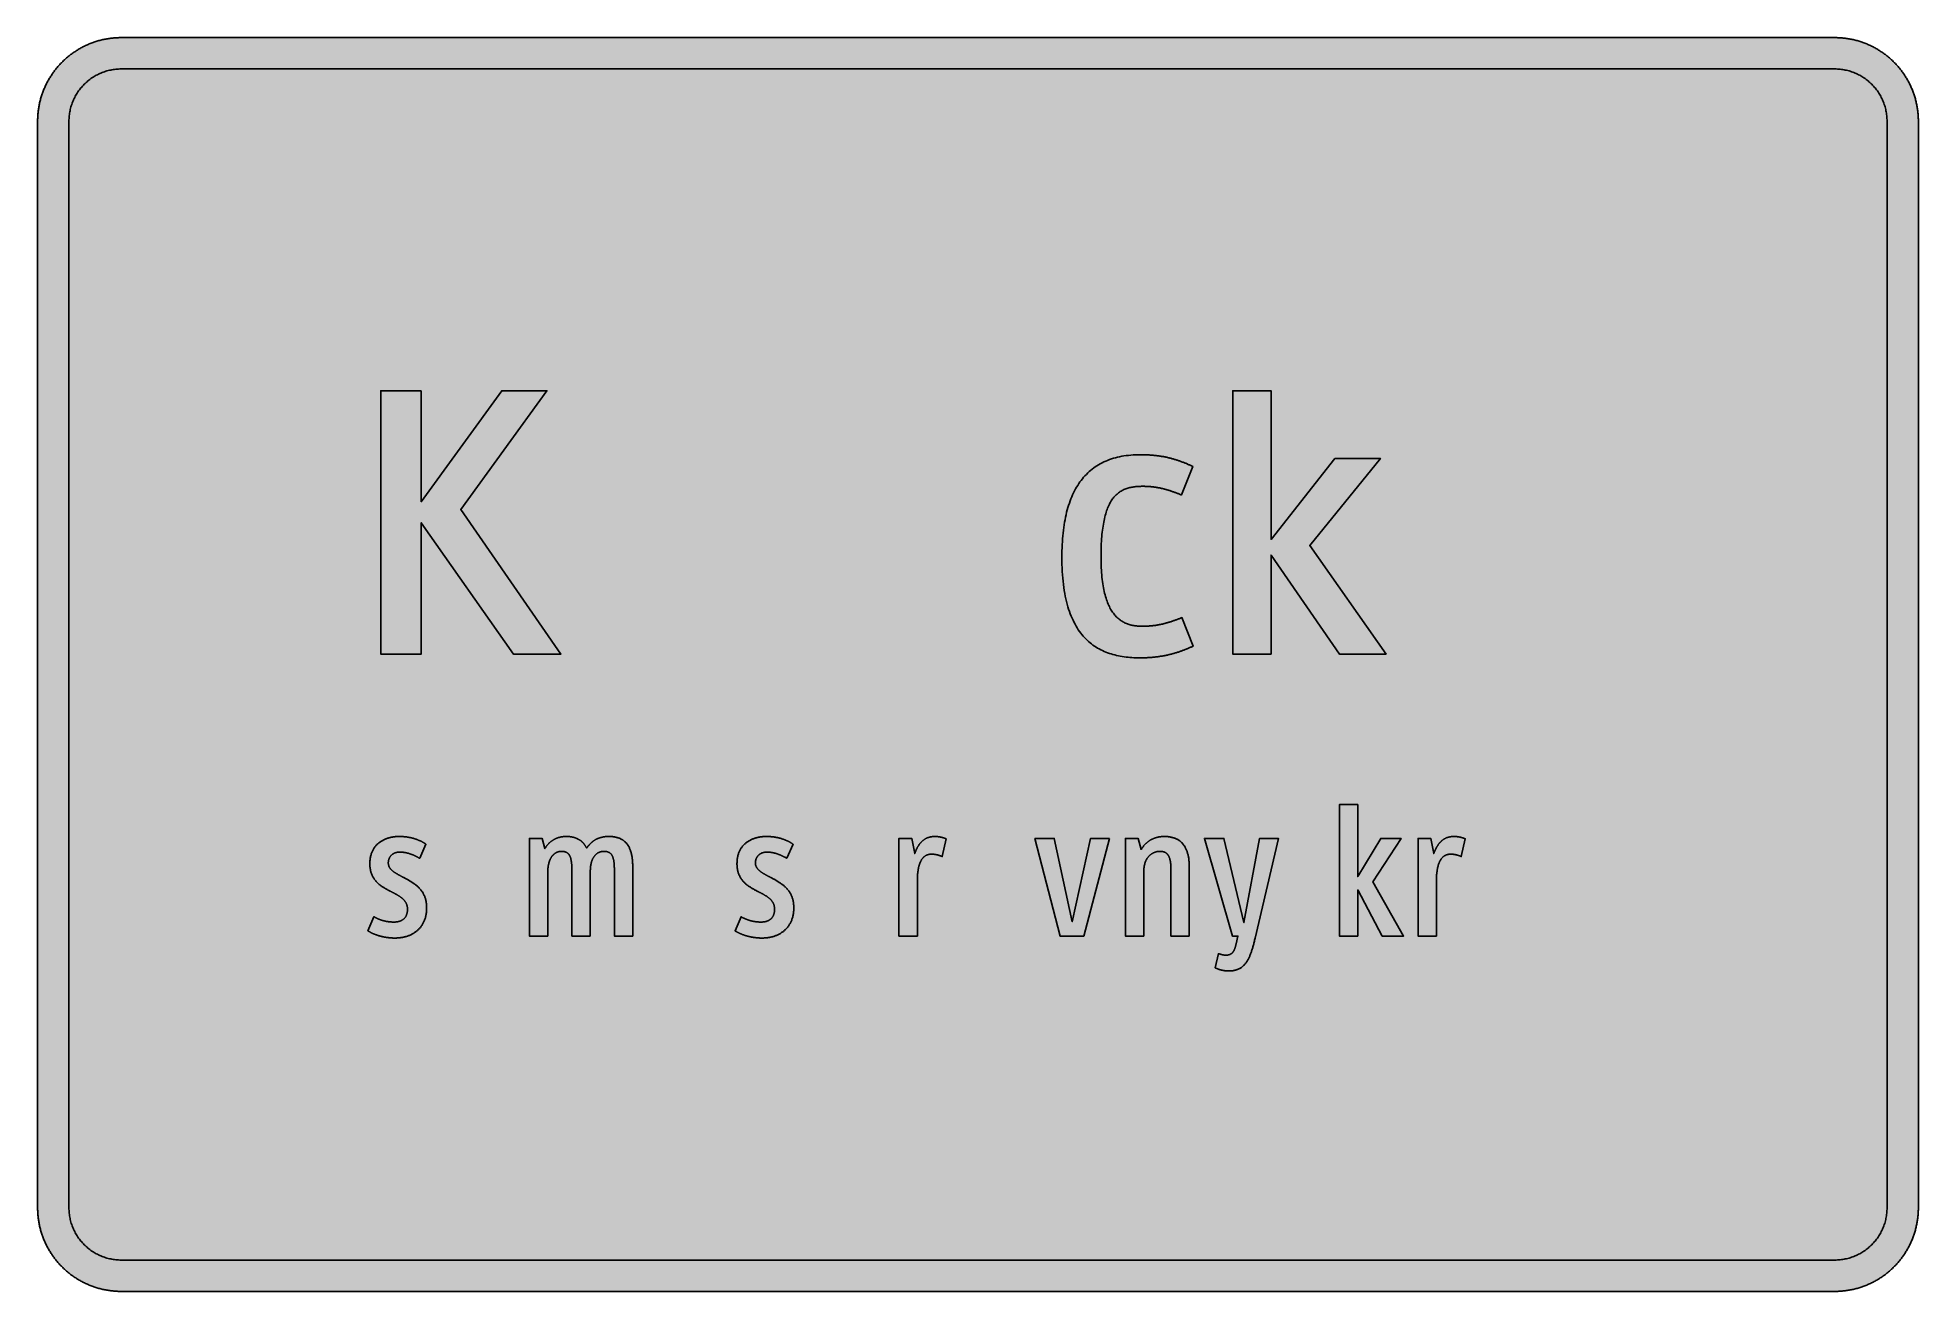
# Model space of a CAD drawing. Header units: millimetres. Extents: x 0 to 318, y 0 to 212.
import ezdxf

# ---------------------------------------------------------------- set-up
doc = ezdxf.new("R2010")
doc.units = ezdxf.units.MM

msp = doc.modelspace()

# ---------------------------------------------------------------- hatches: boundary and pattern name
for color, points in [(254, [(14.1633, 0.0536), (13.9878, 0.0533), (13.8125, 0.0559), (13.6373, 0.061), (13.462, 0.0686), (13.2893, 0.0787), (13.114, 0.0914), (12.9413, 0.1041), (12.7686, 0.1219), (12.5959, 0.1397), (12.4231, 0.16), (12.2504, 0.1829), (12.0777, 0.2057), (11.9075, 0.2337), (11.7373, 0.2616), (11.5672, 0.2921), (11.397, 0.3251), (11.2268, 0.3607), (11.0592, 0.3988), (10.8915, 0.4369), (10.7239, 0.4775), (10.5562, 0.5207), (10.3886, 0.5664), (10.2235, 0.6121), (10.0584, 0.6629), (9.8933, 0.7137), (9.7307, 0.7671), (9.5682, 0.8204), (9.4056, 0.8788), (9.2431, 0.9373), (9.083, 0.9982), (8.923, 1.0617), (8.763, 1.1252), (8.6055, 1.1938), (8.4455, 1.2624), (8.2906, 1.331), (8.1331, 1.4046), (7.9781, 1.4783), (7.8232, 1.5545), (7.6708, 1.6332), (7.5184, 1.7145), (7.366, 1.7958), (7.2161, 1.8796), (7.0663, 1.966), (6.919, 2.0523), (6.7716, 2.1438), (6.6243, 2.2352), (6.4795, 2.3266), (6.3348, 2.4232), (6.19, 2.5197), (6.0477, 2.6187), (5.908, 2.7178), (5.7683, 2.8194), (5.6286, 2.9235), (5.4915, 3.0302), (5.3543, 3.1369), (5.2197, 3.2461), (5.0851, 3.3579), (4.953, 3.4722), (4.8209, 3.5865), (4.6914, 3.7033), (4.5644, 3.8202), (4.4348, 3.9395), (4.3104, 4.0615), (4.1859, 4.1859), (4.0615, 4.3104), (3.9395, 4.4348), (3.8202, 4.5618), (3.7033, 4.6914), (3.5865, 4.8209), (3.4722, 4.953), (3.3579, 5.0851), (3.2487, 5.2197), (3.1369, 5.3543), (3.0302, 5.4915), (2.9235, 5.6286), (2.8194, 5.7683), (2.7178, 5.908), (2.6187, 6.0477), (2.5197, 6.19), (2.4232, 6.3348), (2.3266, 6.477), (2.2352, 6.6243), (2.1438, 6.7691), (2.0523, 6.9164), (1.966, 7.0663), (1.8796, 7.2161), (1.7958, 7.366), (1.7145, 7.5184), (1.6332, 7.6708), (1.5545, 7.8232), (1.4783, 7.9781), (1.4046, 8.1331), (1.331, 8.2906), (1.2598, 8.4455), (1.1913, 8.603), (1.1252, 8.763), (1.0592, 8.923), (0.9982, 9.083), (0.9373, 9.2431), (0.8763, 9.4056), (0.8204, 9.5682), (0.7645, 9.7307), (0.7112, 9.8933), (0.6604, 10.0584), (0.6121, 10.2235), (0.5639, 10.3911), (0.5207, 10.5562), (0.4775, 10.7239), (0.4343, 10.8915), (0.3962, 11.0592), (0.3607, 11.2268), (0.3251, 11.397), (0.2921, 11.5672), (0.2616, 11.7373), (0.2311, 11.9075), (0.2057, 12.0802), (0.1803, 12.2504), (0.1575, 12.4231), (0.1372, 12.5959), (0.1194, 12.7686), (0.1041, 12.9413), (0.0889, 13.1166), (0.0787, 13.2893), (0.0686, 13.4645), (0.061, 13.6373), (0.0559, 13.8125), (0.0508, 13.9878), (0.0508, 14.163), (0.0522, 197.6092), (0.0508, 197.7822), (0.0559, 197.9574), (0.061, 198.1327), (0.0686, 198.308), (0.0787, 198.4807), (0.0889, 198.6559), (0.1041, 198.8287), (0.1194, 199.0014), (0.1372, 199.1741), (0.1575, 199.3468), (0.1803, 199.5195), (0.2057, 199.6923), (0.2311, 199.8624), (0.2616, 200.0326), (0.2921, 200.2028), (0.3251, 200.373), (0.3607, 200.5432), (0.3962, 200.7108), (0.4343, 200.8784), (0.4775, 201.0461), (0.5207, 201.2137), (0.5639, 201.3814), (0.6121, 201.5465), (0.6604, 201.7116), (0.7112, 201.8767), (0.7645, 202.0392), (0.8204, 202.2018), (0.8763, 202.3643), (0.9373, 202.5269), (0.9982, 202.6869), (1.0592, 202.8469), (1.1252, 203.007), (1.1913, 203.1644), (1.2598, 203.3245), (1.331, 203.4794), (1.4046, 203.6369), (1.4783, 203.7918), (1.5545, 203.9468), (1.6332, 204.0992), (1.7145, 204.2516), (1.7958, 204.404), (1.8796, 204.5538), (1.966, 204.7037), (2.0523, 204.851), (2.1438, 204.9983), (2.2352, 205.1456), (2.3266, 205.2904), (2.4232, 205.4352), (2.5197, 205.58), (2.6187, 205.7222), (2.7178, 205.8619), (2.8194, 206.0016), (2.9235, 206.1413), (3.0302, 206.2785), (3.1369, 206.4156), (3.2487, 206.5503), (3.3579, 206.6849), (3.4722, 206.817), (3.5865, 206.949), (3.7033, 207.0786), (3.8202, 207.2056), (3.9395, 207.3351), (4.0615, 207.4596), (4.1859, 207.584), (4.3104, 207.7085), (4.4348, 207.8304), (4.5644, 207.9498), (4.6914, 208.0666), (4.8209, 208.1835), (4.953, 208.2978), (5.0851, 208.4121), (5.2197, 208.5213), (5.3543, 208.6331), (5.4915, 208.7397), (5.6286, 208.8464), (5.7683, 208.9506), (5.908, 209.0522), (6.0477, 209.1512), (6.19, 209.2503), (6.3348, 209.3468), (6.4795, 209.4433), (6.6243, 209.5348), (6.7716, 209.6262), (6.919, 209.7176), (7.0663, 209.804), (7.2161, 209.8904), (7.366, 209.9742), (7.5184, 210.0555), (7.6708, 210.1367), (7.8232, 210.2155), (7.9781, 210.2917), (8.1331, 210.3653), (8.2906, 210.439), (8.4455, 210.5101), (8.6055, 210.5787), (8.763, 210.6447), (8.923, 210.7108), (9.083, 210.7717), (9.2431, 210.8327), (9.4056, 210.8937), (9.5682, 210.9495), (9.7307, 211.0054), (9.8933, 211.0588), (10.0584, 211.1096), (10.2235, 211.1578), (10.3886, 211.2061), (10.5562, 211.2493), (10.7239, 211.2924), (10.8915, 211.3356), (11.0592, 211.3737), (11.2268, 211.4093), (11.397, 211.4448), (11.5672, 211.4779), (11.7373, 211.5083), (11.9075, 211.5388), (12.0777, 211.5642), (12.2504, 211.5896), (12.4231, 211.6125), (12.5959, 211.6328), (12.7686, 211.6506), (12.9413, 211.6658), (13.114, 211.6811), (13.2893, 211.6912), (13.462, 211.7014), (13.6373, 211.709), (13.8125, 211.7141), (13.9878, 211.7192), (14.163, 211.7192), (303.4411, 211.7203), (303.6164, 211.7192), (303.7891, 211.7141), (303.9643, 211.709), (304.1396, 211.7014), (304.3149, 211.6912), (304.4876, 211.6811), (304.6603, 211.6658), (304.8356, 211.6506), (305.0083, 211.6328), (305.181, 211.6125), (305.3512, 211.5896), (305.5239, 211.5642), (305.6941, 211.5388), (305.8668, 211.5083), (306.037, 211.4779), (306.2072, 211.4448), (306.3748, 211.4093), (306.545, 211.3737), (306.7126, 211.3356), (306.8803, 211.2924), (307.0479, 211.2493), (307.213, 211.2061), (307.3781, 211.1578), (307.5432, 211.1096), (307.7083, 211.0588), (307.8734, 211.0054), (308.036, 210.9495), (308.1985, 210.8937), (308.3611, 210.8327), (308.5211, 210.7717), (308.6811, 210.7108), (308.8411, 210.6447), (308.9986, 210.5787), (309.1561, 210.5101), (309.3136, 210.439), (309.4711, 210.3653), (309.626, 210.2917), (309.7784, 210.2155), (309.9333, 210.1367), (310.0857, 210.0555), (310.2381, 209.9742), (310.388, 209.8904), (310.5379, 209.804), (310.6852, 209.7176), (310.8325, 209.6262), (310.9798, 209.5348), (311.1246, 209.4433), (311.2694, 209.3468), (311.4116, 209.2503), (311.5539, 209.1512), (311.6961, 209.0522), (311.8358, 208.9506), (311.9755, 208.8464), (312.1127, 208.7397), (312.2473, 208.6331), (312.3844, 208.5213), (312.5165, 208.4121), (312.6511, 208.2978), (312.7807, 208.1835), (312.9128, 208.0666), (313.0398, 207.9498), (313.1668, 207.8304), (313.2938, 207.7085), (313.4182, 207.584), (313.5427, 207.4596), (313.6621, 207.3351), (313.784, 207.2056), (313.9008, 207.0786), (314.0177, 206.949), (314.132, 206.817), (314.2463, 206.6849), (314.3555, 206.5503), (314.4647, 206.4156), (314.5739, 206.2785), (314.6781, 206.1413), (314.7822, 206.0016), (314.8863, 205.8619), (314.9854, 205.7222), (315.0845, 205.58), (315.181, 205.4352), (315.275, 205.2904), (315.3689, 205.1456), (315.4604, 204.9983), (315.5493, 204.851), (315.6382, 204.7037), (315.7245, 204.5538), (315.8084, 204.404), (315.8896, 204.2516), (315.9684, 204.0992), (316.0471, 203.9468), (316.1233, 203.7918), (316.1995, 203.6369), (316.2706, 203.4794), (316.3418, 203.3245), (316.4103, 203.1644), (316.4764, 203.007), (316.5424, 202.8469), (316.6059, 202.6869), (316.6669, 202.5269), (316.7253, 202.3643), (316.7812, 202.2018), (316.8371, 202.0392), (316.8904, 201.8767), (316.9412, 201.7116), (316.9895, 201.5465), (317.0377, 201.3814), (317.0834, 201.2137), (317.1266, 201.0461), (317.1673, 200.8784), (317.2054, 200.7108), (317.2435, 200.5432), (317.2765, 200.373), (317.3095, 200.2028), (317.34, 200.0326), (317.3705, 199.8624), (317.3959, 199.6923), (317.4213, 199.5195), (317.4441, 199.3468), (317.4644, 199.1741), (317.4822, 199.0014), (317.4975, 198.8287), (317.5127, 198.6559), (317.5229, 198.4807), (317.533, 198.308), (317.5406, 198.1327), (317.5457, 197.9574), (317.5508, 197.7822), (317.5508, 197.6069), (317.5522, 14.1647), (317.5508, 13.9878), (317.5457, 13.8125), (317.5406, 13.6373), (317.533, 13.4645), (317.5229, 13.2893), (317.5127, 13.1166), (317.4975, 12.9413), (317.4822, 12.7686), (317.4644, 12.5959), (317.4441, 12.4231), (317.4213, 12.2504), (317.3959, 12.0802), (317.3705, 11.9075), (317.34, 11.7373), (317.3095, 11.5672), (317.2765, 11.397), (317.2435, 11.2268), (317.2054, 11.0592), (317.1673, 10.8915), (317.1266, 10.7239), (317.0834, 10.5562), (317.0377, 10.3911), (316.9895, 10.2235), (316.9412, 10.0584), (316.8904, 9.8933), (316.8371, 9.7307), (316.7812, 9.5682), (316.7253, 9.4056), (316.6669, 9.2431), (316.6059, 9.083), (316.5424, 8.923), (316.4764, 8.763), (316.4103, 8.603), (316.3418, 8.4455), (316.2706, 8.2906), (316.1995, 8.1331), (316.1233, 7.9781), (316.0471, 7.8232), (315.9684, 7.6708), (315.8896, 7.5184), (315.8084, 7.366), (315.7245, 7.2161), (315.6382, 7.0663), (315.5493, 6.9164), (315.4604, 6.7691), (315.3689, 6.6243), (315.275, 6.477), (315.181, 6.3348), (315.0845, 6.19), (314.9854, 6.0477), (314.8863, 5.908), (314.7822, 5.7683), (314.6781, 5.6286), (314.5739, 5.4915), (314.4647, 5.3543), (314.3555, 5.2197), (314.2463, 5.0851), (314.132, 4.953), (314.0177, 4.8209), (313.9008, 4.6914), (313.784, 4.5618), (313.6621, 4.4348), (313.5427, 4.3104), (313.4182, 4.1859), (313.2938, 4.0615), (313.1668, 3.9395), (313.0398, 3.8202), (312.9128, 3.7033), (312.7807, 3.5865), (312.6511, 3.4722), (312.5165, 3.3579), (312.3844, 3.2461), (312.2473, 3.1369), (312.1127, 3.0302), (311.9755, 2.9235), (311.8358, 2.8194), (311.6961, 2.7178), (311.5539, 2.6187), (311.4116, 2.5197), (311.2694, 2.4232), (311.1246, 2.3266), (310.9798, 2.2352), (310.8325, 2.1438), (310.6852, 2.0523), (310.5379, 1.966), (310.388, 1.8796), (310.2381, 1.7958), (310.0857, 1.7145), (309.9333, 1.6332), (309.7784, 1.5545), (309.626, 1.4783), (309.4711, 1.4046), (309.3136, 1.331), (309.1561, 1.2624), (308.9986, 1.1938), (308.8411, 1.1252), (308.6811, 1.0617), (308.5211, 0.9982), (308.3611, 0.9373), (308.1985, 0.8788), (308.036, 0.8204), (307.8734, 0.7671), (307.7083, 0.7137), (307.5432, 0.6629), (307.3781, 0.6121), (307.213, 0.5664), (307.0479, 0.5207), (306.8803, 0.4775), (306.7126, 0.4369), (306.545, 0.3988), (306.3748, 0.3607), (306.2072, 0.3251), (306.037, 0.2921), (305.8668, 0.2616), (305.6941, 0.2337), (305.5239, 0.2057), (305.3512, 0.1829), (305.181, 0.16), (305.0083, 0.1397), (304.8356, 0.1219), (304.6603, 0.1041), (304.4876, 0.0914), (304.3149, 0.0787), (304.1396, 0.0686), (303.9643, 0.061), (303.7891, 0.0559), (303.6164, 0.0533), (303.4411, 0.0533)]), (144, [(14.1633, 5.3453), (13.9344, 5.3467), (13.7084, 5.3543), (13.4849, 5.3696), (13.2613, 5.3899), (13.0378, 5.4153), (12.8194, 5.4458), (12.6009, 5.4813), (12.385, 5.522), (12.1717, 5.5702), (11.9583, 5.621), (11.7475, 5.6794), (11.5392, 5.7404), (11.3335, 5.8064), (11.1303, 5.8801), (10.9296, 5.9563), (10.729, 6.0376), (10.5334, 6.1239), (10.3378, 6.2128), (10.1473, 6.3094), (9.9593, 6.4084), (9.7714, 6.5126), (9.5885, 6.6218), (9.4082, 6.7335), (9.2304, 6.8504), (9.0576, 6.9698), (8.8849, 7.0968), (8.7173, 7.2238), (8.5522, 7.3584), (8.3896, 7.4955), (8.2321, 7.6352), (8.0772, 7.78), (7.9273, 7.9273), (7.7775, 8.0772), (7.6352, 8.2321), (7.493, 8.3922), (7.3558, 8.5522), (7.2238, 8.7173), (7.0942, 8.8875), (6.9698, 9.0576), (6.8504, 9.2329), (6.7335, 9.4107), (6.6192, 9.591), (6.5126, 9.7739), (6.4084, 9.9593), (6.3068, 10.1473), (6.2128, 10.3403), (6.1214, 10.5334), (6.035, 10.7315), (5.9538, 10.9296), (5.8776, 11.1303), (5.8064, 11.3335), (5.7404, 11.5418), (5.6769, 11.75), (5.621, 11.9583), (5.5677, 12.1717), (5.522, 12.385), (5.4813, 12.6009), (5.4432, 12.8194), (5.4127, 13.0404), (5.3873, 13.2613), (5.3696, 13.4849), (5.3543, 13.7084), (5.3467, 13.937), (5.3416, 14.163), (5.3439, 197.6092), (5.3467, 197.8355), (5.3543, 198.0616), (5.3696, 198.2851), (5.3873, 198.5086), (5.4127, 198.7321), (5.4432, 198.9506), (5.4813, 199.169), (5.522, 199.3849), (5.5677, 199.5983), (5.621, 199.8116), (5.6769, 200.0225), (5.7404, 200.2307), (5.8064, 200.4365), (5.8776, 200.6397), (5.9538, 200.8403), (6.035, 201.041), (6.1214, 201.2366), (6.2128, 201.4322), (6.3068, 201.6227), (6.4084, 201.8106), (6.5126, 201.9986), (6.6192, 202.1815), (6.7335, 202.3618), (6.8504, 202.5396), (6.9698, 202.7123), (7.0942, 202.885), (7.2238, 203.0527), (7.3558, 203.2178), (7.493, 203.3803), (7.6352, 203.5378), (7.7775, 203.6928), (7.9273, 203.8426), (8.0772, 203.9925), (8.2321, 204.1347), (8.3896, 204.277), (8.5522, 204.4141), (8.7173, 204.5462), (8.8849, 204.6757), (9.0576, 204.8002), (9.2304, 204.9196), (9.4082, 205.0364), (9.5885, 205.1507), (9.7714, 205.2574), (9.9593, 205.3615), (10.1473, 205.4631), (10.3378, 205.5571), (10.5334, 205.6486), (10.729, 205.7349), (10.9296, 205.8162), (11.1303, 205.8924), (11.3335, 205.9635), (11.5392, 206.0296), (11.7475, 206.0931), (11.9583, 206.1489), (12.1717, 206.2023), (12.385, 206.248), (12.6009, 206.2886), (12.8194, 206.3267), (13.0378, 206.3572), (13.2613, 206.3826), (13.4849, 206.4004), (13.7084, 206.4156), (13.9344, 206.4233), (14.163, 206.4283), (303.4411, 206.4286), (303.6672, 206.4233), (303.8932, 206.4156), (304.1193, 206.4004), (304.3428, 206.3826), (304.5638, 206.3572), (304.7822, 206.3267), (305.0007, 206.2886), (305.2166, 206.248), (305.4325, 206.2023), (305.6433, 206.1489), (305.8541, 206.0931), (306.0624, 206.0296), (306.2681, 205.9635), (306.4713, 205.8924), (306.6745, 205.8162), (306.8726, 205.7349), (307.0708, 205.6486), (307.2638, 205.5571), (307.4543, 205.4631), (307.6448, 205.3615), (307.8302, 205.2574), (308.0131, 205.1507), (308.1934, 205.0364), (308.3712, 204.9196), (308.5465, 204.8002), (308.7167, 204.6757), (308.8843, 204.5462), (309.0494, 204.4141), (309.212, 204.277), (309.3695, 204.1347), (309.5244, 203.9925), (309.6768, 203.8426), (309.8241, 203.6928), (309.9689, 203.5378), (310.1086, 203.3803), (310.2458, 203.2178), (310.3778, 203.0527), (310.5074, 202.885), (310.6318, 202.7123), (310.7538, 202.5396), (310.8706, 202.3618), (310.9824, 202.1815), (311.0916, 201.9986), (311.1957, 201.8106), (311.2948, 201.6227), (311.3888, 201.4322), (311.4802, 201.2366), (311.5666, 201.041), (311.6478, 200.8403), (311.724, 200.6397), (311.7952, 200.4365), (311.8637, 200.2307), (311.9247, 200.0225), (311.9806, 199.8116), (312.0339, 199.5983), (312.0796, 199.3849), (312.1203, 199.169), (312.1584, 198.9506), (312.1889, 198.7321), (312.2143, 198.5086), (312.2346, 198.2851), (312.2473, 198.0616), (312.2574, 197.8355), (312.26, 197.6069), (312.2605, 14.1647), (312.2574, 13.937), (312.2473, 13.7084), (312.2346, 13.4849), (312.2143, 13.2613), (312.1889, 13.0404), (312.1584, 12.8194), (312.1203, 12.6009), (312.0796, 12.385), (312.0339, 12.1717), (311.9806, 11.9583), (311.9247, 11.75), (311.8637, 11.5418), (311.7952, 11.3335), (311.724, 11.1303), (311.6478, 10.9296), (311.5666, 10.7315), (311.4802, 10.5334), (311.3888, 10.3403), (311.2948, 10.1473), (311.1957, 9.9593), (311.0916, 9.7739), (310.9824, 9.591), (310.8706, 9.4107), (310.7538, 9.2329), (310.6318, 9.0576), (310.5074, 8.8875), (310.3778, 8.7173), (310.2458, 8.5522), (310.1086, 8.3922), (309.9689, 8.2321), (309.8241, 8.0772), (309.6768, 7.9273), (309.5244, 7.78), (309.3695, 7.6352), (309.212, 7.4955), (309.0494, 7.3584), (308.8843, 7.2238), (308.7167, 7.0968), (308.5465, 6.9698), (308.3712, 6.8504), (308.1934, 6.7335), (308.0131, 6.6218), (307.8302, 6.5126), (307.6448, 6.4084), (307.4543, 6.3094), (307.2638, 6.2128), (307.0708, 6.1239), (306.8726, 6.0376), (306.6745, 5.9563), (306.4713, 5.8801), (306.2681, 5.8064), (306.0624, 5.7404), (305.8541, 5.6794), (305.6433, 5.621), (305.4325, 5.5702), (305.2166, 5.522), (305.0007, 5.4813), (304.7822, 5.4458), (304.5638, 5.4153), (304.3428, 5.3899), (304.1193, 5.3696), (303.8932, 5.3543), (303.6672, 5.3467), (303.4411, 5.3442)]), (254, [(64.8229, 152.1008), (57.9646, 152.1008), (57.9646, 107.6508), (64.8229, 107.6508), (64.8229, 129.8123), (80.3811, 107.6508), (88.3818, 107.6508), (71.4911, 132.0338), (86.0323, 152.1008), (78.4119, 152.1008), (64.8229, 133.3676)]), (254, [(208.2698, 107.6508), (208.2698, 124.351), (219.8261, 107.6508), (227.7001, 107.6508), (214.8099, 126.002), (226.7479, 140.6698), (219.0641, 140.6698), (208.2698, 127.0176), (208.2698, 152.1008), (201.7931, 152.1008), (201.7931, 107.6508)]), (254, [(186.5521, 112.3498), (186.3903, 112.3493), (186.2303, 112.3544), (186.0677, 112.3594), (185.9077, 112.3671), (185.7477, 112.3798), (185.5851, 112.395), (185.4251, 112.4128), (185.2651, 112.4331), (185.1076, 112.4585), (184.9476, 112.4864), (184.7901, 112.5195), (184.6326, 112.555), (184.4777, 112.5957), (184.3202, 112.6414), (184.1678, 112.6922), (184.0128, 112.7455), (183.8604, 112.8039), (183.7106, 112.8674), (183.5607, 112.9386), (183.4109, 113.0122), (183.2661, 113.091), (183.1188, 113.1773), (182.9765, 113.2688), (182.8343, 113.3653), (182.6946, 113.4694), (182.5574, 113.5786), (182.4203, 113.6955), (182.2856, 113.8199), (182.1536, 113.9495), (182.024, 114.0866), (181.897, 114.2289), (181.7726, 114.3813), (181.6506, 114.5388), (181.5313, 114.7039), (181.4144, 114.8791), (181.3001, 115.062), (181.1884, 115.25), (181.0791, 115.4481), (180.975, 115.6564), (180.8734, 115.8697), (180.7743, 116.0932), (180.6778, 116.3269), (180.5864, 116.5682), (180.4949, 116.8197), (180.4111, 117.0813), (180.3298, 117.3505), (180.2511, 117.6299), (180.1749, 117.9195), (180.1063, 118.2192), (180.0377, 118.5291), (179.9768, 118.8491), (179.9184, 119.1819), (179.8625, 119.5222), (179.8142, 119.8753), (179.7685, 120.2385), (179.7253, 120.6119), (179.6898, 120.998), (179.6567, 121.3968), (179.6313, 121.8057), (179.6085, 122.2273), (179.5907, 122.6591), (179.578, 123.1036), (179.5704, 123.5608), (179.5678, 124.0307), (179.5678, 124.5057), (179.5755, 124.9655), (179.5856, 125.415), (179.6009, 125.8494), (179.6186, 126.2761), (179.6415, 126.6876), (179.6669, 127.0889), (179.6974, 127.4801), (179.7329, 127.8585), (179.771, 128.2268), (179.8117, 128.5824), (179.8574, 128.9304), (179.9082, 129.2657), (179.9615, 129.5908), (180.0174, 129.9058), (180.0784, 130.2106), (180.1419, 130.5052), (180.2105, 130.7897), (180.2816, 131.064), (180.3578, 131.3307), (180.4365, 131.5872), (180.5178, 131.8336), (180.6042, 132.0724), (180.6905, 132.301), (180.7845, 132.522), (180.8785, 132.7353), (180.9775, 132.9385), (181.0791, 133.1341), (181.1858, 133.3195), (181.2925, 133.4999), (181.4043, 133.67), (181.5186, 133.8351), (181.6354, 133.9901), (181.7573, 134.1399), (181.8818, 134.2822), (182.0062, 134.4168), (182.1358, 134.5438), (182.2704, 134.6657), (182.405, 134.78), (182.5422, 134.8892), (182.6844, 134.9908), (182.8267, 135.0848), (182.974, 135.1763), (183.1213, 135.2601), (183.2737, 135.3388), (183.4286, 135.4125), (183.5861, 135.4785), (183.7461, 135.542), (183.9062, 135.6004), (184.0713, 135.6512), (184.2389, 135.6995), (184.4065, 135.7427), (184.5793, 135.7833), (184.752, 135.8189), (184.9298, 135.8494), (185.1076, 135.8748), (185.2879, 135.9002), (185.4708, 135.9179), (185.6562, 135.9357), (185.8442, 135.9484), (186.0347, 135.9586), (186.2252, 135.9637), (186.4182, 135.9687), (186.6138, 135.9687), (186.7205, 135.9687), (186.8272, 135.9687), (186.9313, 135.9662), (187.0354, 135.9637), (187.1396, 135.9611), (187.2437, 135.9586), (187.3453, 135.9535), (187.4469, 135.9484), (187.5485, 135.9433), (187.6501, 135.9357), (187.7492, 135.9306), (187.8482, 135.923), (187.9473, 135.9129), (188.0464, 135.9052), (188.1454, 135.8951), (188.2445, 135.8849), (188.341, 135.8722), (188.4375, 135.8621), (188.5366, 135.8494), (188.6331, 135.8367), (188.7296, 135.8214), (188.8261, 135.8062), (188.9227, 135.7909), (189.0192, 135.7757), (189.1157, 135.7579), (189.2122, 135.7401), (189.3087, 135.7224), (189.4027, 135.7046), (189.4992, 135.6843), (189.5958, 135.6639), (189.6923, 135.6436), (189.7888, 135.6208), (189.8879, 135.5979), (189.9844, 135.575), (190.0809, 135.5496), (190.1774, 135.5242), (190.2765, 135.4988), (190.3755, 135.4734), (190.4746, 135.4455), (190.5737, 135.4176), (190.6727, 135.3896), (190.7718, 135.3591), (190.8734, 135.3287), (190.9724, 135.2982), (191.074, 135.2677), (191.1782, 135.2347), (191.2798, 135.2017), (191.3839, 135.1661), (191.4881, 135.1305), (191.5922, 135.095), (191.6989, 135.0594), (191.8056, 135.0213), (191.9122, 134.9832), (192.0189, 134.9451), (192.1281, 134.9045), (192.2399, 134.8638), (192.3491, 134.8232), (192.4609, 134.78), (192.5752, 134.7368), (192.6895, 134.6937), (192.8038, 134.6479), (192.9206, 134.6048), (193.0375, 134.5565), (193.1543, 134.5108), (195.0614, 139.3373), (194.9526, 139.3825), (194.8459, 139.4308), (194.7367, 139.479), (194.63, 139.5247), (194.5208, 139.573), (194.4116, 139.6187), (194.3024, 139.667), (194.1932, 139.7127), (194.0839, 139.7584), (193.9722, 139.8041), (193.863, 139.8499), (193.7512, 139.8956), (193.6369, 139.9388), (193.5251, 139.9845), (193.4108, 140.0277), (193.2965, 140.0708), (193.1822, 140.1166), (193.0654, 140.1572), (192.9486, 140.2004), (192.8317, 140.2436), (192.7123, 140.2842), (192.593, 140.3248), (192.4736, 140.3655), (192.3517, 140.4061), (192.2272, 140.4442), (192.1053, 140.4823), (191.9808, 140.5204), (191.8538, 140.5585), (191.7268, 140.5941), (191.5973, 140.6322), (191.4677, 140.6652), (191.3382, 140.7008), (191.2036, 140.7338), (191.0715, 140.7668), (190.9369, 140.7998), (190.7997, 140.8303), (190.66, 140.8633), (190.5203, 140.8913), (190.3806, 140.9217), (190.2384, 140.9497), (190.0936, 140.9751), (189.9463, 141.003), (189.799, 141.0284), (189.6491, 141.0513), (189.4967, 141.0741), (189.3443, 141.097), (189.1894, 141.1199), (189.0319, 141.1402), (188.8744, 141.158), (188.7118, 141.1757), (188.5493, 141.1935), (188.3842, 141.2088), (188.2191, 141.224), (188.0489, 141.2367), (187.8787, 141.2494), (187.7035, 141.2621), (187.5282, 141.2697), (187.3504, 141.2799), (187.1701, 141.2875), (186.9872, 141.2926), (186.8018, 141.2977), (186.6163, 141.3002), (186.4258, 141.3027), (186.2328, 141.3027), (185.8137, 141.3002), (185.4022, 141.2875), (184.9958, 141.2646), (184.5996, 141.2367), (184.2059, 141.1986), (183.8223, 141.1503), (183.4439, 141.097), (183.073, 141.0335), (182.7098, 140.9624), (182.3542, 140.8811), (182.0037, 140.7922), (181.6608, 140.6957), (181.323, 140.589), (180.9953, 140.4747), (180.6727, 140.3528), (180.3552, 140.2207), (180.0454, 140.081), (179.7431, 139.9337), (179.4485, 139.7787), (179.1589, 139.6136), (178.877, 139.4409), (178.6026, 139.258), (178.3334, 139.0675), (178.0718, 138.8694), (177.8152, 138.6637), (177.5689, 138.4478), (177.325, 138.2243), (177.0913, 137.9906), (176.8627, 137.7493), (176.6392, 137.5004), (176.4259, 137.2438), (176.215, 136.9771), (176.0144, 136.7028), (175.8188, 136.4209), (175.6308, 136.1288), (175.448, 135.829), (175.2727, 135.5217), (175.1025, 135.2067), (174.94, 134.8816), (174.7825, 134.5489), (174.6326, 134.206), (174.4904, 133.8555), (174.3532, 133.4973), (174.2237, 133.1316), (174.0992, 132.7556), (173.9824, 132.3721), (173.8706, 131.9809), (173.7665, 131.5796), (173.67, 131.1707), (173.5785, 130.7541), (173.4922, 130.3274), (173.4134, 129.8931), (173.3423, 129.4511), (173.2763, 129.0015), (173.2153, 128.5418), (173.162, 128.0744), (173.1162, 127.5969), (173.0756, 127.1143), (173.04, 126.6215), (173.0121, 126.1186), (172.9892, 125.6106), (172.974, 125.0925), (172.9638, 124.5667), (172.9613, 124.0307), (172.9664, 123.4008), (172.9791, 122.7861), (172.9994, 122.1867), (173.0273, 121.6), (173.0654, 121.0285), (173.1112, 120.4722), (173.1645, 119.9286), (173.2255, 119.3978), (173.294, 118.8822), (173.3702, 118.3792), (173.4541, 117.8916), (173.543, 117.414), (173.642, 116.9518), (173.7487, 116.5022), (173.8605, 116.0653), (173.9798, 115.6386), (174.1068, 115.2271), (174.2415, 114.8283), (174.3812, 114.4397), (174.5285, 114.0638), (174.6834, 113.698), (174.8434, 113.3475), (175.0085, 113.0046), (175.1813, 112.6744), (175.3616, 112.3569), (175.547, 112.0496), (175.7375, 111.7524), (175.9331, 111.4679), (176.1363, 111.191), (176.3446, 110.9269), (176.5605, 110.6729), (176.7789, 110.4265), (177.005, 110.1928), (177.2361, 109.9668), (177.4723, 109.7534), (177.7111, 109.5477), (177.9575, 109.3495), (178.2089, 109.1641), (178.4655, 108.9838), (178.7246, 108.8161), (178.9913, 108.6561), (179.2605, 108.5037), (179.5348, 108.3589), (179.8142, 108.2243), (180.0962, 108.0973), (180.3857, 107.9779), (180.6753, 107.8662), (180.9725, 107.762), (181.2722, 107.6655), (181.5744, 107.5766), (181.8818, 107.4953), (182.1917, 107.4191), (182.5066, 107.3531), (182.8241, 107.2921), (183.1442, 107.2363), (183.4693, 107.188), (183.7969, 107.1448), (184.1271, 107.1093), (184.4599, 107.0813), (184.7977, 107.0559), (185.1355, 107.0381), (185.4784, 107.0254), (185.8239, 107.0178), (186.1693, 107.0153), (186.3623, 107.0153), (186.5528, 107.0178), (186.7408, 107.0204), (186.9262, 107.0254), (187.1091, 107.0305), (187.2894, 107.0381), (187.4698, 107.0483), (187.645, 107.0559), (187.8203, 107.0686), (187.993, 107.0813), (188.1632, 107.094), (188.3334, 107.1093), (188.501, 107.1245), (188.6636, 107.1423), (188.8287, 107.1601), (188.9887, 107.1778), (189.1487, 107.1982), (189.3062, 107.221), (189.4611, 107.2439), (189.6161, 107.2667), (189.7685, 107.2896), (189.9183, 107.315), (190.0657, 107.3429), (190.213, 107.3683), (190.3603, 107.3963), (190.5051, 107.4268), (190.6473, 107.4547), (190.787, 107.4877), (190.9267, 107.5182), (191.0664, 107.5512), (191.201, 107.5842), (191.3382, 107.6173), (191.4703, 107.6528), (191.6049, 107.6884), (191.7344, 107.7239), (191.8665, 107.7595), (191.9935, 107.7976), (192.1231, 107.8357), (192.2475, 107.8738), (192.3745, 107.9119), (192.499, 107.9525), (192.6209, 107.9932), (192.7428, 108.0338), (192.8647, 108.0745), (192.9841, 108.1176), (193.1035, 108.1608), (193.2229, 108.204), (193.3397, 108.2472), (193.4566, 108.2904), (193.5734, 108.3335), (193.6877, 108.3793), (193.802, 108.4224), (193.9163, 108.4682), (194.0281, 108.5139), (194.1398, 108.5596), (194.2516, 108.6053), (194.3633, 108.651), (194.4726, 108.6993), (194.5818, 108.745), (194.691, 108.7933), (194.8002, 108.839), (194.9094, 108.8873), (195.0161, 108.9355), (195.1228, 108.9812), (193.2203, 113.8093), (193.101, 113.7615), (192.9841, 113.7133), (192.8673, 113.6701), (192.753, 113.6244), (192.6387, 113.5812), (192.5244, 113.538), (192.4126, 113.4948), (192.3034, 113.4542), (192.1916, 113.4135), (192.0824, 113.3729), (191.9757, 113.3348), (191.8665, 113.2967), (191.7598, 113.2586), (191.6557, 113.223), (191.549, 113.1875), (191.4449, 113.1519), (191.3407, 113.1164), (191.2366, 113.0833), (191.135, 113.0503), (191.0334, 113.0198), (190.9318, 112.9894), (190.8302, 112.9589), (190.7286, 112.9284), (190.6295, 112.9005), (190.5305, 112.8725), (190.4289, 112.8446), (190.3298, 112.8192), (190.2308, 112.7938), (190.1317, 112.7684), (190.0352, 112.743), (189.9361, 112.7201), (189.8371, 112.6973), (189.738, 112.6744), (189.6415, 112.6541), (189.5424, 112.6338), (189.4459, 112.6134), (189.3468, 112.5957), (189.2478, 112.5779), (189.1487, 112.5601), (189.0522, 112.5423), (188.9531, 112.5271), (188.8541, 112.5118), (188.755, 112.4966), (188.656, 112.4814), (188.5544, 112.4687), (188.4553, 112.456), (188.3537, 112.4458), (188.2546, 112.4331), (188.153, 112.4229), (188.0489, 112.4128), (187.9473, 112.4052), (187.8457, 112.395), (187.7416, 112.3874), (187.6374, 112.3823), (187.5307, 112.3747), (187.4266, 112.3696), (187.3199, 112.3645), (187.2132, 112.3594), (187.104, 112.3569), (186.9948, 112.3544), (186.8856, 112.3518), (186.7738, 112.3493), (186.6646, 112.3493), (186.5503, 112.3493)]), (254, [(222.9224, 60.0258), (222.9224, 67.8363), (227.0495, 60.0258), (230.6366, 60.0258), (225.462, 69.2005), (230.2245, 76.5344), (226.7963, 76.5344), (222.9224, 70.0895), (222.9224, 82.2508), (219.8109, 82.2508), (219.8109, 60.0258)]), (254, [(60.3938, 59.7073), (60.518, 59.7078), (60.6425, 59.7103), (60.767, 59.7154), (60.8914, 59.723), (61.0159, 59.7332), (61.1403, 59.7459), (61.2648, 59.7611), (61.3867, 59.7764), (61.5112, 59.7967), (61.6331, 59.817), (61.755, 59.8424), (61.8744, 59.8678), (61.9963, 59.8957), (62.1157, 59.9262), (62.2325, 59.9592), (62.3519, 59.9948), (62.4688, 60.0329), (62.5831, 60.0735), (62.6974, 60.1167), (62.8117, 60.1624), (62.9234, 60.2107), (63.0352, 60.2615), (63.1444, 60.3148), (63.2511, 60.3682), (63.3578, 60.4266), (63.4644, 60.4876), (63.5686, 60.5511), (63.6702, 60.6171), (63.7692, 60.6857), (63.8683, 60.7543), (63.9648, 60.8279), (64.0588, 60.9041), (64.1528, 60.9829), (64.2442, 61.0641), (64.3331, 61.148), (64.4195, 61.2369), (64.5033, 61.3258), (64.5846, 61.4172), (64.6659, 61.5112), (64.7421, 61.6102), (64.8183, 61.7093), (64.8894, 61.8134), (64.9605, 61.9201), (65.0265, 62.0293), (65.0926, 62.1411), (65.1535, 62.2554), (65.212, 62.3722), (65.2678, 62.4916), (65.3212, 62.6161), (65.372, 62.7405), (65.4202, 62.8701), (65.4634, 63.0022), (65.5041, 63.1368), (65.5422, 63.2739), (65.5752, 63.4162), (65.6082, 63.5584), (65.6336, 63.7057), (65.659, 63.8556), (65.6793, 64.008), (65.6971, 64.1655), (65.7098, 64.323), (65.72, 64.4855), (65.725, 64.6506), (65.7276, 64.8183), (65.725, 64.963), (65.72, 65.1053), (65.7123, 65.2424), (65.7022, 65.3796), (65.6869, 65.5117), (65.6717, 65.6412), (65.6514, 65.7708), (65.6285, 65.8952), (65.6031, 66.0171), (65.5752, 66.1365), (65.5447, 66.2534), (65.5117, 66.3702), (65.4761, 66.482), (65.438, 66.5912), (65.3999, 66.7004), (65.3567, 66.8045), (65.311, 66.9087), (65.2653, 67.0103), (65.2145, 67.1093), (65.1637, 67.2059), (65.1104, 67.2998), (65.0545, 67.3913), (64.9986, 67.4827), (64.9376, 67.5716), (64.8767, 67.658), (64.8157, 67.7443), (64.7497, 67.8256), (64.6836, 67.9069), (64.6176, 67.9856), (64.5465, 68.0644), (64.4779, 68.1406), (64.4042, 68.2142), (64.3331, 68.2879), (64.2569, 68.359), (64.1807, 68.4301), (64.1045, 68.4987), (64.0283, 68.5648), (63.947, 68.6308), (63.8683, 68.6943), (63.787, 68.7578), (63.7057, 68.8188), (63.6245, 68.8797), (63.5406, 68.9381), (63.4568, 68.9966), (63.3705, 69.055), (63.2866, 69.1109), (63.2003, 69.1667), (63.1139, 69.2201), (63.0276, 69.2734), (62.9412, 69.3268), (62.8548, 69.3776), (62.7685, 69.4284), (62.6796, 69.4792), (62.5932, 69.5274), (62.5043, 69.5757), (62.418, 69.6239), (62.3316, 69.6722), (62.2427, 69.7205), (62.1563, 69.7662), (62.07, 69.8119), (61.9836, 69.8576), (61.8973, 69.9033), (61.8109, 69.9491), (61.7271, 69.9922), (61.6636, 70.0253), (61.6026, 70.0557), (61.5417, 70.0862), (61.4782, 70.1167), (61.4172, 70.1497), (61.3562, 70.1802), (61.2978, 70.2107), (61.2369, 70.2437), (61.1784, 70.2742), (61.12, 70.3047), (61.0616, 70.3377), (61.0032, 70.3682), (60.9448, 70.3986), (60.8889, 70.4317), (60.833, 70.4621), (60.7771, 70.4952), (60.7212, 70.5256), (60.6679, 70.5587), (60.6146, 70.5917), (60.5612, 70.6247), (60.5079, 70.6552), (60.4571, 70.6882), (60.4063, 70.7212), (60.358, 70.7542), (60.3072, 70.7898), (60.259, 70.8228), (60.2107, 70.8558), (60.165, 70.8914), (60.1193, 70.9244), (60.0761, 70.96), (60.0304, 70.993), (59.9872, 71.0286), (59.9465, 71.0641), (59.9059, 71.0997), (59.8653, 71.1378), (59.8272, 71.1733), (59.7891, 71.2089), (59.751, 71.247), (59.7154, 71.2851), (59.6824, 71.3232), (59.6494, 71.3613), (59.6163, 71.3994), (59.5859, 71.4375), (59.5554, 71.4781), (59.5274, 71.5188), (59.4995, 71.5594), (59.4741, 71.6001), (59.4487, 71.6407), (59.4258, 71.6839), (59.4055, 71.7245), (59.3827, 71.7677), (59.3649, 71.8109), (59.3471, 71.8541), (59.3293, 71.8998), (59.3166, 71.943), (59.3014, 71.9887), (59.2912, 72.0344), (59.2785, 72.0827), (59.2709, 72.1284), (59.2633, 72.1766), (59.2582, 72.2249), (59.2531, 72.2732), (59.2506, 72.324), (59.2506, 72.3748), (59.2506, 72.4256), (59.2531, 72.4764), (59.2557, 72.5272), (59.2607, 72.578), (59.2658, 72.6288), (59.2709, 72.677), (59.2785, 72.7253), (59.2887, 72.7735), (59.2963, 72.8193), (59.309, 72.865), (59.3192, 72.9107), (59.3344, 72.9564), (59.3471, 73.0021), (59.3623, 73.0453), (59.3776, 73.0885), (59.3954, 73.1317), (59.4131, 73.1723), (59.4335, 73.213), (59.4538, 73.2536), (59.4741, 73.2942), (59.497, 73.3323), (59.5198, 73.3704), (59.5427, 73.4085), (59.5681, 73.4441), (59.5935, 73.4822), (59.6214, 73.5152), (59.6468, 73.5508), (59.6748, 73.5838), (59.7052, 73.6168), (59.7357, 73.6498), (59.7662, 73.6803), (59.7967, 73.7108), (59.8297, 73.7413), (59.8627, 73.7692), (59.8957, 73.7972), (59.9313, 73.8251), (59.9669, 73.8505), (60.0024, 73.8784), (60.0405, 73.9013), (60.0761, 73.9267), (60.1167, 73.9496), (60.1548, 73.9699), (60.1929, 73.9927), (60.2336, 74.0131), (60.2742, 74.0308), (60.3174, 74.0512), (60.358, 74.0664), (60.4012, 74.0842), (60.4444, 74.0994), (60.4876, 74.1147), (60.5333, 74.1274), (60.5765, 74.1401), (60.6222, 74.1528), (60.6679, 74.1629), (60.7162, 74.1731), (60.7619, 74.1807), (60.8101, 74.1909), (60.8584, 74.1959), (60.9067, 74.201), (60.9549, 74.2061), (61.0032, 74.2112), (61.054, 74.2137), (61.1048, 74.2137), (61.1556, 74.2163), (61.2038, 74.2163), (61.2521, 74.2137), (61.3029, 74.2137), (61.3512, 74.2112), (61.3994, 74.2112), (61.4477, 74.2086), (61.4985, 74.2061), (61.5467, 74.201), (61.595, 74.1985), (61.6458, 74.1934), (61.6941, 74.1883), (61.7423, 74.1832), (61.7931, 74.1782), (61.8414, 74.1731), (61.8896, 74.1655), (61.9404, 74.1578), (61.9887, 74.1502), (62.0395, 74.1426), (62.0878, 74.135), (62.1386, 74.1248), (62.1868, 74.1172), (62.2376, 74.107), (62.2884, 74.0969), (62.3392, 74.0842), (62.3875, 74.074), (62.4383, 74.0613), (62.4891, 74.0486), (62.5399, 74.0359), (62.5907, 74.0207), (62.644, 74.008), (62.6948, 73.9927), (62.7456, 73.9775), (62.799, 73.9623), (62.8498, 73.9445), (62.9031, 73.9292), (62.9539, 73.9115), (63.0072, 73.8937), (63.0606, 73.8734), (63.1139, 73.8556), (63.1673, 73.8353), (63.2206, 73.8149), (63.2739, 73.7921), (63.3298, 73.7718), (63.3832, 73.7489), (63.439, 73.726), (63.4949, 73.7032), (63.5508, 73.6778), (63.6067, 73.6524), (63.6626, 73.627), (63.7184, 73.6016), (63.7769, 73.5762), (63.8327, 73.5482), (63.8912, 73.5203), (63.9496, 73.4924), (64.008, 73.4619), (64.0664, 73.4314), (64.1248, 73.4009), (64.1858, 73.3704), (64.2442, 73.3374), (64.3052, 73.3044), (64.3661, 73.2714), (64.4271, 73.2384), (64.4881, 73.2028), (64.5516, 73.1672), (65.6015, 75.5505), (65.565, 75.5752), (65.5269, 75.6006), (65.4888, 75.626), (65.4482, 75.6539), (65.4075, 75.6793), (65.3669, 75.7072), (65.3237, 75.7326), (65.2805, 75.7606), (65.2348, 75.7885), (65.1891, 75.8139), (65.1408, 75.8419), (65.0926, 75.8698), (65.0443, 75.8977), (64.9935, 75.9257), (64.9427, 75.9536), (64.8919, 75.9816), (64.836, 76.0095), (64.7827, 76.0349), (64.7268, 76.0628), (64.6709, 76.0908), (64.6125, 76.1187), (64.5541, 76.1441), (64.4931, 76.1721), (64.4322, 76.2), (64.3712, 76.2254), (64.3077, 76.2508), (64.2417, 76.2787), (64.1782, 76.3041), (64.1121, 76.3295), (64.0436, 76.3549), (63.975, 76.3778), (63.9039, 76.4032), (63.8327, 76.4261), (63.7616, 76.4515), (63.688, 76.4743), (63.6143, 76.4972), (63.5406, 76.5175), (63.4644, 76.5404), (63.3857, 76.5607), (63.307, 76.581), (63.2282, 76.6013), (63.1469, 76.6216), (63.0657, 76.6394), (62.9818, 76.6597), (62.898, 76.675), (62.8142, 76.6928), (62.7278, 76.708), (62.6389, 76.7232), (62.55, 76.7385), (62.4611, 76.7537), (62.3697, 76.7664), (62.2783, 76.7766), (62.1868, 76.7893), (62.0928, 76.7994), (61.9963, 76.8096), (61.8998, 76.8172), (61.8033, 76.8248), (61.7042, 76.8325), (61.6052, 76.8375), (61.5061, 76.8426), (61.4045, 76.8477), (61.3004, 76.8502), (61.1962, 76.8502), (61.0921, 76.8528), (60.993, 76.8502), (60.894, 76.8477), (60.7924, 76.8452), (60.6908, 76.8401), (60.5866, 76.8325), (60.485, 76.8248), (60.3809, 76.8121), (60.2767, 76.802), (60.1726, 76.7867), (60.0659, 76.7715), (59.9618, 76.7537), (59.8551, 76.7334), (59.751, 76.7131), (59.6443, 76.6902), (59.5376, 76.6648), (59.4335, 76.6369), (59.3268, 76.6089), (59.2226, 76.5759), (59.1185, 76.5429), (59.0144, 76.5073), (58.9102, 76.4692), (58.8061, 76.4286), (58.7045, 76.388), (58.6029, 76.3422), (58.5013, 76.2965), (58.4022, 76.2457), (58.3032, 76.1949), (58.2066, 76.1416), (58.1101, 76.0832), (58.0161, 76.0247), (57.9222, 75.9638), (57.8282, 75.9003), (57.7393, 75.8317), (57.6504, 75.7631), (57.5615, 75.692), (57.4751, 75.6158), (57.3913, 75.5396), (57.31, 75.4583), (57.2313, 75.3745), (57.1525, 75.2881), (57.0763, 75.1992), (57.0052, 75.1078), (56.9341, 75.0138), (56.8655, 74.9148), (56.7995, 74.8157), (56.736, 74.7116), (56.675, 74.6049), (56.6166, 74.4931), (56.5633, 74.3814), (56.5099, 74.2645), (56.4617, 74.1451), (56.4159, 74.0232), (56.3728, 73.8962), (56.3347, 73.7667), (56.2991, 73.6346), (56.2661, 73.4974), (56.2356, 73.3577), (56.2102, 73.213), (56.1899, 73.0682), (56.1721, 72.9158), (56.1569, 72.7634), (56.1467, 72.6059), (56.1416, 72.4433), (56.1391, 72.2782), (56.1391, 72.1436), (56.1442, 72.0115), (56.1518, 71.882), (56.1619, 71.755), (56.1721, 71.6305), (56.1873, 71.5086), (56.2051, 71.3892), (56.2254, 71.2724), (56.2483, 71.1581), (56.2712, 71.0463), (56.2991, 70.9371), (56.3296, 70.8304), (56.3601, 70.7263), (56.3931, 70.6247), (56.4286, 70.5256), (56.4667, 70.4266), (56.5074, 70.3326), (56.5506, 70.2386), (56.5937, 70.1472), (56.6395, 70.0583), (56.6877, 69.9719), (56.736, 69.8881), (56.7868, 69.8043), (56.8401, 69.723), (56.8935, 69.6443), (56.9493, 69.5655), (57.0078, 69.4893), (57.0662, 69.4157), (57.1271, 69.3445), (57.1906, 69.2734), (57.2516, 69.2048), (57.3176, 69.1363), (57.3837, 69.0702), (57.4497, 69.0042), (57.5183, 68.9407), (57.5869, 68.8797), (57.658, 68.8188), (57.7291, 68.7603), (57.8002, 68.7019), (57.8739, 68.6435), (57.9476, 68.5876), (58.0212, 68.5343), (58.0974, 68.4784), (58.1736, 68.4276), (58.2498, 68.3743), (58.326, 68.3235), (58.4048, 68.2752), (58.481, 68.2244), (58.5597, 68.1761), (58.641, 68.1279), (58.7197, 68.0822), (58.7985, 68.0364), (58.8797, 67.9907), (58.9585, 67.945), (59.0398, 67.9018), (59.1185, 67.8561), (59.1998, 67.8129), (59.2785, 67.7697), (59.3598, 67.7266), (59.4385, 67.6859), (59.5198, 67.6427), (59.5986, 67.5996), (59.6773, 67.5589), (59.7586, 67.5157), (59.8246, 67.4827), (59.8932, 67.4497), (59.9618, 67.4141), (60.0278, 67.3811), (60.0964, 67.3456), (60.1624, 67.3125), (60.2285, 67.2795), (60.2945, 67.244), (60.3606, 67.2109), (60.4241, 67.1754), (60.4876, 67.1424), (60.5511, 67.1068), (60.6146, 67.0712), (60.6781, 67.0357), (60.739, 67.0027), (60.8, 66.9671), (60.8609, 66.9315), (60.9219, 66.8934), (60.9803, 66.8579), (61.0387, 66.8223), (61.0946, 66.7842), (61.153, 66.7487), (61.2089, 66.7106), (61.2623, 66.6725), (61.3181, 66.6344), (61.3715, 66.5937), (61.4223, 66.5556), (61.4756, 66.515), (61.5264, 66.4743), (61.5747, 66.4337), (61.6229, 66.3931), (61.6712, 66.3499), (61.7169, 66.3067), (61.7626, 66.2635), (61.8058, 66.2203), (61.849, 66.1746), (61.8922, 66.1289), (61.9328, 66.0832), (61.9709, 66.0375), (62.009, 65.9892), (62.0471, 65.9409), (62.0827, 65.8927), (62.1157, 65.8419), (62.1487, 65.7911), (62.1817, 65.7403), (62.2122, 65.6869), (62.2402, 65.6336), (62.2681, 65.5777), (62.2935, 65.5244), (62.3164, 65.466), (62.3418, 65.4101), (62.3621, 65.3517), (62.3824, 65.2932), (62.4002, 65.2323), (62.4154, 65.1688), (62.4307, 65.1078), (62.4434, 65.0443), (62.4561, 64.9783), (62.4662, 64.9122), (62.4738, 64.8462), (62.4815, 64.7776), (62.484, 64.7065), (62.4865, 64.6354), (62.4891, 64.5643), (62.4891, 64.4957), (62.4865, 64.4296), (62.484, 64.3636), (62.4789, 64.2976), (62.4738, 64.2341), (62.4662, 64.1731), (62.4561, 64.1121), (62.4484, 64.0512), (62.4357, 63.9928), (62.4256, 63.9343), (62.4129, 63.8785), (62.3976, 63.8226), (62.3824, 63.7667), (62.3646, 63.7134), (62.3468, 63.6626), (62.3265, 63.6092), (62.3062, 63.561), (62.2859, 63.5102), (62.263, 63.4619), (62.2402, 63.4162), (62.2148, 63.3705), (62.1894, 63.3247), (62.1614, 63.2816), (62.1335, 63.2384), (62.103, 63.1977), (62.0725, 63.1571), (62.042, 63.1165), (62.009, 63.0784), (61.976, 63.0428), (61.9404, 63.0072), (61.9049, 62.9717), (61.8693, 62.9361), (61.8312, 62.9031), (61.7931, 62.8726), (61.7525, 62.8421), (61.7118, 62.8117), (61.6712, 62.7837), (61.628, 62.7558), (61.5848, 62.7278), (61.5391, 62.7024), (61.4934, 62.6796), (61.4477, 62.6567), (61.3994, 62.6339), (61.3512, 62.611), (61.3029, 62.5907), (61.2521, 62.5729), (61.2013, 62.5551), (61.148, 62.5373), (61.0946, 62.5221), (61.0413, 62.5069), (60.9879, 62.4916), (60.9321, 62.4789), (60.8762, 62.4688), (60.8178, 62.4561), (60.7593, 62.4484), (60.7009, 62.4383), (60.6425, 62.4307), (60.5815, 62.423), (60.5206, 62.418), (60.4571, 62.4129), (60.3961, 62.4103), (60.3326, 62.4078), (60.2666, 62.4053), (60.2031, 62.4053), (60.1574, 62.4053), (60.1091, 62.4053), (60.0634, 62.4078), (60.0177, 62.4078), (59.9694, 62.4078), (59.9237, 62.4103), (59.8754, 62.4129), (59.8297, 62.4129), (59.7814, 62.4154), (59.7357, 62.418), (59.6875, 62.423), (59.6392, 62.4256), (59.5935, 62.4281), (59.5452, 62.4332), (59.497, 62.4383), (59.4487, 62.4408), (59.4004, 62.4459), (59.3522, 62.4535), (59.3014, 62.4586), (59.2531, 62.4637), (59.2049, 62.4713), (59.1541, 62.4789), (59.1058, 62.4865), (59.055, 62.4942), (59.0067, 62.5018), (58.9559, 62.5119), (58.9051, 62.5221), (58.8543, 62.5323), (58.8035, 62.5424), (58.7527, 62.5526), (58.7019, 62.5653), (58.6511, 62.5754), (58.5978, 62.5881), (58.547, 62.6008), (58.4937, 62.6161), (58.4403, 62.6288), (58.387, 62.644), (58.3336, 62.6593), (58.2803, 62.677), (58.227, 62.6923), (58.1736, 62.7101), (58.1203, 62.7278), (58.0644, 62.7456), (58.0085, 62.7659), (57.9552, 62.7837), (57.8993, 62.804), (57.8434, 62.8269), (57.785, 62.8472), (57.7291, 62.8701), (57.6732, 62.8929), (57.6148, 62.9158), (57.5564, 62.9412), (57.5005, 62.9666), (57.4421, 62.992), (57.3811, 63.0199), (57.3227, 63.0479), (57.2643, 63.0758), (57.2033, 63.1038), (57.1424, 63.1342), (57.0814, 63.1647), (57.0205, 63.1952), (56.9595, 63.2282), (56.8985, 63.2612), (56.835, 63.2943), (55.8214, 60.9145), (55.8597, 60.8889), (55.9029, 60.8635), (55.946, 60.8355), (55.9892, 60.8101), (56.0349, 60.7847), (56.0807, 60.7593), (56.1264, 60.7314), (56.1746, 60.706), (56.2254, 60.6806), (56.2737, 60.6527), (56.327, 60.6273), (56.3778, 60.6019), (56.4312, 60.5739), (56.4845, 60.5485), (56.5404, 60.5231), (56.5963, 60.4977), (56.6547, 60.4698), (56.7131, 60.4444), (56.7715, 60.419), (56.8325, 60.3936), (56.8935, 60.3682), (56.9544, 60.3428), (57.0179, 60.3174), (57.0814, 60.2945), (57.1475, 60.2691), (57.2135, 60.2463), (57.2795, 60.2209), (57.3481, 60.198), (57.4167, 60.1751), (57.4878, 60.1523), (57.5589, 60.1294), (57.6301, 60.1066), (57.7037, 60.0862), (57.7774, 60.0634), (57.851, 60.0431), (57.9272, 60.0227), (58.0034, 60.0024), (58.0796, 59.9821), (58.1584, 59.9643), (58.2371, 59.9465), (58.3159, 59.9288), (58.3971, 59.911), (58.4784, 59.8932), (58.5622, 59.878), (58.6461, 59.8627), (58.7299, 59.8475), (58.8162, 59.8322), (58.9001, 59.8195), (58.989, 59.8068), (59.0753, 59.7941), (59.1642, 59.7814), (59.2531, 59.7713), (59.3446, 59.7611), (59.436, 59.751), (59.5274, 59.7433), (59.6214, 59.7357), (59.7129, 59.7281), (59.8094, 59.723), (59.9034, 59.7179), (59.9999, 59.7129), (60.0964, 59.7103), (60.1955, 59.7078), (60.292, 59.7052), (60.3936, 59.7052)]), (254, [(93.3496, 60.0258), (93.3496, 70.915), (93.3501, 71.0413), (93.3526, 71.1632), (93.3577, 71.2851), (93.3628, 71.4019), (93.3729, 71.5162), (93.3831, 71.6305), (93.3933, 71.7398), (93.4085, 71.8464), (93.4237, 71.948), (93.439, 72.0496), (93.4568, 72.1487), (93.4771, 72.2452), (93.4999, 72.3367), (93.5228, 72.4281), (93.5457, 72.517), (93.5711, 72.6008), (93.599, 72.6846), (93.6269, 72.7659), (93.6574, 72.8447), (93.6879, 72.9183), (93.7184, 72.992), (93.7514, 73.0631), (93.7844, 73.1317), (93.82, 73.2003), (93.8555, 73.2638), (93.8936, 73.3247), (93.9317, 73.3857), (93.9698, 73.4441), (94.0105, 73.4974), (94.0511, 73.5508), (94.0918, 73.6041), (94.1349, 73.6524), (94.1781, 73.7006), (94.2213, 73.7464), (94.2645, 73.7895), (94.3102, 73.8302), (94.3534, 73.8708), (94.3991, 73.9089), (94.4474, 73.9445), (94.4931, 73.9775), (94.5388, 74.0105), (94.5871, 74.041), (94.6353, 74.0715), (94.6836, 74.0969), (94.7293, 74.1248), (94.7776, 74.1477), (94.8284, 74.1705), (94.8766, 74.1909), (94.9249, 74.2112), (94.9731, 74.229), (95.0214, 74.2467), (95.0697, 74.262), (95.1179, 74.2747), (95.1662, 74.2874), (95.2144, 74.2975), (95.2627, 74.3077), (95.311, 74.3179), (95.3592, 74.3229), (95.4049, 74.3306), (95.4532, 74.3356), (95.4989, 74.3382), (95.5446, 74.3407), (95.5904, 74.3433), (95.6335, 74.3433), (95.6894, 74.3433), (95.7428, 74.3407), (95.7961, 74.3382), (95.8494, 74.3356), (95.9002, 74.3331), (95.951, 74.3255), (95.9993, 74.3204), (96.0476, 74.3128), (96.0958, 74.3052), (96.1441, 74.295), (96.1898, 74.2848), (96.2355, 74.2721), (96.2787, 74.2594), (96.3244, 74.2442), (96.3676, 74.229), (96.4082, 74.2112), (96.4489, 74.1934), (96.4895, 74.1731), (96.5302, 74.1528), (96.5683, 74.1299), (96.6064, 74.107), (96.6419, 74.0816), (96.68, 74.0562), (96.713, 74.0258), (96.7486, 73.9978), (96.7816, 73.9648), (96.8146, 73.9318), (96.8477, 73.8988), (96.8781, 73.8632), (96.9086, 73.8251), (96.9366, 73.7845), (96.9645, 73.7438), (96.9924, 73.7006), (97.0204, 73.6575), (97.0458, 73.6092), (97.0686, 73.5609), (97.094, 73.5101), (97.1169, 73.4593), (97.1398, 73.406), (97.1601, 73.3501), (97.1804, 73.2917), (97.2007, 73.2307), (97.221, 73.1698), (97.2388, 73.1063), (97.2541, 73.0402), (97.2718, 72.9717), (97.2871, 72.9031), (97.2998, 72.8294), (97.315, 72.7558), (97.3277, 72.6796), (97.3404, 72.5983), (97.3506, 72.5195), (97.3607, 72.4357), (97.3709, 72.3494), (97.3785, 72.2605), (97.3861, 72.1716), (97.3912, 72.0776), (97.3988, 71.9836), (97.4039, 71.8845), (97.4065, 71.7855), (97.409, 71.6813), (97.4115, 71.5772), (97.4141, 71.468), (97.4141, 71.3588), (97.415, 60.0258), (100.5265, 60.0258), (100.5265, 71.5186), (100.5256, 71.689), (100.5205, 71.8591), (100.518, 72.0268), (100.5103, 72.1893), (100.5027, 72.3494), (100.4926, 72.5068), (100.4824, 72.6618), (100.4672, 72.8142), (100.4519, 72.9615), (100.4341, 73.1063), (100.4164, 73.2485), (100.396, 73.3882), (100.3706, 73.5254), (100.3478, 73.66), (100.3198, 73.7895), (100.2919, 73.9191), (100.2614, 74.0435), (100.2284, 74.1655), (100.1928, 74.2848), (100.1573, 74.4017), (100.1192, 74.5134), (100.0785, 74.6252), (100.0354, 74.7319), (99.9896, 74.8386), (99.9439, 74.9402), (99.8957, 75.0392), (99.8449, 75.1357), (99.7915, 75.2297), (99.7382, 75.3212), (99.6798, 75.4101), (99.6213, 75.4939), (99.5604, 75.5777), (99.4969, 75.659), (99.4308, 75.7352), (99.3648, 75.8088), (99.2937, 75.8825), (99.2226, 75.9511), (99.1489, 76.0171), (99.0727, 76.0832), (98.994, 76.1441), (98.9152, 76.2025), (98.8314, 76.2584), (98.745, 76.3118), (98.6587, 76.3626), (98.5698, 76.4108), (98.4783, 76.4565), (98.3844, 76.4997), (98.2878, 76.5404), (98.1888, 76.5785), (98.0872, 76.614), (97.9856, 76.647), (97.8789, 76.6775), (97.7722, 76.7055), (97.6605, 76.7309), (97.5487, 76.7537), (97.4344, 76.774), (97.3176, 76.7918), (97.1982, 76.8096), (97.0763, 76.8223), (96.9518, 76.8325), (96.8248, 76.8401), (96.6953, 76.8477), (96.5632, 76.8502), (96.4286, 76.8528), (96.3574, 76.8502), (96.2889, 76.8502), (96.2203, 76.8477), (96.1517, 76.8452), (96.0831, 76.8401), (96.0145, 76.835), (95.946, 76.8299), (95.8774, 76.8223), (95.8113, 76.8147), (95.7428, 76.8071), (95.6767, 76.7969), (95.6107, 76.7867), (95.5446, 76.7766), (95.4786, 76.7639), (95.4126, 76.7512), (95.3491, 76.7359), (95.283, 76.7207), (95.2195, 76.7055), (95.156, 76.6877), (95.0925, 76.6699), (95.029, 76.6521), (94.9655, 76.6318), (94.9046, 76.6115), (94.8411, 76.5886), (94.7801, 76.5658), (94.7191, 76.5429), (94.6582, 76.5175), (94.5972, 76.4921), (94.5388, 76.4642), (94.4778, 76.4388), (94.4194, 76.4083), (94.361, 76.3803), (94.3026, 76.3473), (94.2442, 76.3168), (94.1883, 76.2838), (94.1299, 76.2508), (94.074, 76.2152), (94.0181, 76.1797), (93.9622, 76.1441), (93.9089, 76.106), (93.853, 76.0679), (93.7997, 76.0273), (93.7463, 75.9866), (93.693, 75.9435), (93.6422, 75.9003), (93.5888, 75.8571), (93.538, 75.8114), (93.4872, 75.7657), (93.4364, 75.7199), (93.3856, 75.6717), (93.3374, 75.6209), (93.2891, 75.5701), (93.2409, 75.5193), (93.1926, 75.4685), (93.1443, 75.4126), (93.0986, 75.3593), (93.0529, 75.3034), (93.0072, 75.2475), (92.9615, 75.1891), (92.9183, 75.1307), (92.8751, 75.0697), (92.8319, 75.0087), (92.7887, 74.9452), (92.7456, 74.8817), (92.7151, 74.9452), (92.6821, 75.0062), (92.649, 75.0646), (92.616, 75.1256), (92.5805, 75.1815), (92.5449, 75.2399), (92.5093, 75.2958), (92.4738, 75.3491), (92.4357, 75.405), (92.3976, 75.4558), (92.3595, 75.5091), (92.3214, 75.5599), (92.2807, 75.6082), (92.2401, 75.659), (92.1995, 75.7072), (92.1563, 75.753), (92.1131, 75.7987), (92.0699, 75.8444), (92.0242, 75.8876), (91.981, 75.9308), (91.9353, 75.9714), (91.887, 76.012), (91.8413, 76.0527), (91.7931, 76.0908), (91.7448, 76.1289), (91.694, 76.167), (91.6457, 76.2025), (91.5949, 76.2381), (91.5441, 76.2711), (91.4908, 76.3041), (91.4375, 76.3372), (91.3841, 76.3676), (91.3308, 76.3981), (91.2749, 76.4261), (91.219, 76.454), (91.1631, 76.4819), (91.1047, 76.5073), (91.0463, 76.5327), (90.9879, 76.5581), (90.9295, 76.581), (90.8685, 76.6039), (90.8075, 76.6242), (90.7466, 76.6445), (90.6856, 76.6648), (90.6221, 76.6826), (90.5586, 76.7004), (90.4926, 76.7156), (90.4291, 76.7309), (90.363, 76.7461), (90.2945, 76.7588), (90.2284, 76.7715), (90.1598, 76.7842), (90.0913, 76.7944), (90.0227, 76.8045), (89.9516, 76.8147), (89.8804, 76.8223), (89.8093, 76.8299), (89.7357, 76.835), (89.662, 76.8401), (89.5883, 76.8452), (89.5147, 76.8477), (89.4385, 76.8502), (89.3623, 76.8502), (89.2835, 76.8528), (89.22, 76.8502), (89.154, 76.8502), (89.088, 76.8477), (89.0245, 76.8452), (88.9584, 76.8401), (88.8949, 76.8375), (88.8289, 76.8299), (88.7654, 76.8248), (88.6993, 76.8172), (88.6358, 76.8096), (88.5723, 76.7994), (88.5088, 76.7893), (88.4453, 76.7791), (88.3818, 76.7664), (88.3183, 76.7537), (88.2548, 76.7385), (88.1939, 76.7258), (88.1304, 76.708), (88.0694, 76.6928), (88.0059, 76.675), (87.945, 76.6547), (87.884, 76.6369), (87.823, 76.6166), (87.7621, 76.5937), (87.7011, 76.5708), (87.6427, 76.548), (87.5817, 76.5226), (87.5233, 76.4972), (87.4649, 76.4692), (87.4039, 76.4413), (87.3481, 76.4134), (87.2896, 76.3829), (87.2312, 76.3524), (87.1753, 76.3194), (87.1169, 76.2864), (87.061, 76.2533), (87.0052, 76.2178), (86.9493, 76.1797), (86.8959, 76.1441), (86.8401, 76.1035), (86.7867, 76.0654), (86.7334, 76.0222), (86.68, 75.9816), (86.6292, 75.9384), (86.5759, 75.8927), (86.5251, 75.8469), (86.4743, 75.8012), (86.4235, 75.753), (86.3727, 75.7047), (86.3244, 75.6539), (86.2762, 75.6031), (86.2279, 75.5498), (86.1797, 75.4939), (86.1314, 75.4405), (86.0857, 75.3847), (86.04, 75.3262), (85.9942, 75.2678), (85.9511, 75.2069), (85.9079, 75.1459), (85.8647, 75.0824), (85.8215, 75.0189), (85.7783, 74.9529), (85.7377, 74.8868), (85.6971, 74.8182), (85.2219, 76.5344), (83.064, 76.5344), (83.064, 60.0258), (86.1741, 60.0258), (86.1741, 70.7249), (86.1746, 70.8584), (86.1771, 70.9879), (86.1822, 71.1149), (86.1873, 71.2394), (86.1974, 71.3613), (86.2076, 71.4807), (86.2203, 71.595), (86.233, 71.7093), (86.2482, 71.8185), (86.266, 71.9252), (86.2838, 72.0293), (86.3041, 72.1309), (86.327, 72.23), (86.3498, 72.324), (86.3752, 72.4179), (86.4006, 72.5094), (86.4286, 72.5957), (86.4565, 72.6821), (86.487, 72.7634), (86.5175, 72.8447), (86.5505, 72.9209), (86.5835, 72.9971), (86.6191, 73.0682), (86.6546, 73.1393), (86.6902, 73.2053), (86.7283, 73.2714), (86.7664, 73.3349), (86.8045, 73.3958), (86.8451, 73.4543), (86.8858, 73.5101), (86.929, 73.566), (86.9696, 73.6168), (87.0128, 73.6676), (87.0585, 73.7159), (87.1017, 73.7616), (87.1474, 73.8048), (87.1931, 73.8454), (87.2388, 73.8861), (87.2846, 73.9242), (87.3303, 73.9597), (87.3785, 73.9953), (87.4268, 74.0258), (87.4725, 74.0562), (87.5208, 74.0867), (87.569, 74.1121), (87.6173, 74.1375), (87.6656, 74.1629), (87.7138, 74.1832), (87.7621, 74.2036), (87.8103, 74.2239), (87.8586, 74.2417), (87.9069, 74.2569), (87.9551, 74.2721), (88.0008, 74.2848), (88.0491, 74.295), (88.0974, 74.3077), (88.1431, 74.3153), (88.1888, 74.3229), (88.2371, 74.3306), (88.2828, 74.3356), (88.326, 74.3382), (88.3717, 74.3407), (88.4149, 74.3433), (88.458, 74.3433), (88.5139, 74.3433), (88.5673, 74.3407), (88.6206, 74.3382), (88.6739, 74.3356), (88.7247, 74.3331), (88.7755, 74.3255), (88.8238, 74.3204), (88.8721, 74.3128), (88.9203, 74.3052), (88.9686, 74.295), (89.0143, 74.2848), (89.06, 74.2721), (89.1032, 74.2594), (89.1489, 74.2442), (89.1896, 74.229), (89.2327, 74.2112), (89.2734, 74.1934), (89.314, 74.1731), (89.3547, 74.1528), (89.3928, 74.1299), (89.4309, 74.107), (89.4664, 74.0816), (89.502, 74.0562), (89.5375, 74.0258), (89.5731, 73.9978), (89.6061, 73.9648), (89.6391, 73.9318), (89.6696, 73.8988), (89.7001, 73.8632), (89.7306, 73.8251), (89.7611, 73.7845), (89.789, 73.7438), (89.8169, 73.7006), (89.8423, 73.6575), (89.8677, 73.6092), (89.8931, 73.5609), (89.9185, 73.5101), (89.9414, 73.4593), (89.9617, 73.406), (89.9846, 73.3501), (90.0049, 73.2917), (90.0252, 73.2307), (90.043, 73.1698), (90.0608, 73.1063), (90.0786, 73.0402), (90.0938, 72.9717), (90.109, 72.9031), (90.1243, 72.8294), (90.137, 72.7558), (90.1497, 72.6796), (90.1624, 72.5983), (90.1725, 72.5195), (90.1827, 72.4357), (90.1929, 72.3494), (90.2005, 72.2605), (90.2081, 72.1716), (90.2157, 72.0776), (90.2208, 71.9836), (90.2259, 71.8845), (90.231, 71.7855), (90.2335, 71.6813), (90.236, 71.5772), (90.236, 71.468), (90.236, 71.3588), (90.2381, 60.0258)]), (254, [(122.3698, 59.7073), (122.494, 59.7078), (122.6185, 59.7103), (122.743, 59.7154), (122.8674, 59.723), (122.9919, 59.7332), (123.1163, 59.7459), (123.2408, 59.7611), (123.3627, 59.7764), (123.4872, 59.7967), (123.6091, 59.817), (123.731, 59.8424), (123.8504, 59.8678), (123.9723, 59.8957), (124.0917, 59.9262), (124.2085, 59.9592), (124.3279, 59.9948), (124.4448, 60.0329), (124.5591, 60.0735), (124.6734, 60.1167), (124.7877, 60.1624), (124.8994, 60.2107), (125.0112, 60.2615), (125.1204, 60.3148), (125.2271, 60.3682), (125.3338, 60.4266), (125.4404, 60.4876), (125.5446, 60.5511), (125.6462, 60.6171), (125.7452, 60.6857), (125.8443, 60.7543), (125.9408, 60.8279), (126.0348, 60.9041), (126.1288, 60.9829), (126.2202, 61.0641), (126.3091, 61.148), (126.3955, 61.2369), (126.4793, 61.3258), (126.5606, 61.4172), (126.6419, 61.5112), (126.7181, 61.6102), (126.7943, 61.7093), (126.8654, 61.8134), (126.9365, 61.9201), (127.0025, 62.0293), (127.0686, 62.1411), (127.1295, 62.2554), (127.188, 62.3722), (127.2438, 62.4916), (127.2972, 62.6161), (127.348, 62.7405), (127.3962, 62.8701), (127.4394, 63.0022), (127.4801, 63.1368), (127.5182, 63.2739), (127.5512, 63.4162), (127.5842, 63.5584), (127.6096, 63.7057), (127.635, 63.8556), (127.6553, 64.008), (127.6731, 64.1655), (127.6858, 64.323), (127.696, 64.4855), (127.701, 64.6506), (127.7036, 64.8183), (127.701, 64.963), (127.696, 65.1053), (127.6883, 65.2424), (127.6782, 65.3796), (127.6629, 65.5117), (127.6477, 65.6412), (127.6274, 65.7708), (127.6045, 65.8952), (127.5791, 66.0171), (127.5512, 66.1365), (127.5207, 66.2534), (127.4877, 66.3702), (127.4521, 66.482), (127.414, 66.5912), (127.3759, 66.7004), (127.3327, 66.8045), (127.287, 66.9087), (127.2413, 67.0103), (127.1905, 67.1093), (127.1397, 67.2059), (127.0864, 67.2998), (127.0305, 67.3913), (126.9746, 67.4827), (126.9136, 67.5716), (126.8527, 67.658), (126.7917, 67.7443), (126.7257, 67.8256), (126.6596, 67.9069), (126.5936, 67.9856), (126.5225, 68.0644), (126.4539, 68.1406), (126.3802, 68.2142), (126.3091, 68.2879), (126.2329, 68.359), (126.1567, 68.4301), (126.0805, 68.4987), (126.0018, 68.5648), (125.923, 68.6308), (125.8443, 68.6943), (125.763, 68.7578), (125.6817, 68.8188), (125.5979, 68.8797), (125.5166, 68.9381), (125.4328, 68.9966), (125.3465, 69.055), (125.2626, 69.1109), (125.1763, 69.1667), (125.0899, 69.2201), (125.0036, 69.2734), (124.9172, 69.3268), (124.8308, 69.3776), (124.7445, 69.4284), (124.6556, 69.4792), (124.5692, 69.5274), (124.4803, 69.5757), (124.394, 69.6239), (124.3076, 69.6722), (124.2187, 69.7205), (124.1323, 69.7662), (124.046, 69.8119), (123.9596, 69.8576), (123.8733, 69.9033), (123.7869, 69.9491), (123.7031, 69.9922), (123.6396, 70.0253), (123.5786, 70.0557), (123.5151, 70.0862), (123.4542, 70.1167), (123.3932, 70.1497), (123.3322, 70.1802), (123.2738, 70.2107), (123.2129, 70.2437), (123.1544, 70.2742), (123.096, 70.3047), (123.0376, 70.3377), (122.9792, 70.3682), (122.9208, 70.3986), (122.8649, 70.4317), (122.809, 70.4621), (122.7531, 70.4952), (122.6972, 70.5256), (122.6439, 70.5587), (122.5906, 70.5917), (122.5372, 70.6247), (122.4839, 70.6552), (122.4331, 70.6882), (122.3823, 70.7212), (122.3315, 70.7542), (122.2832, 70.7898), (122.235, 70.8228), (122.1867, 70.8558), (122.141, 70.8914), (122.0953, 70.9244), (122.0521, 70.96), (122.0064, 70.993), (121.9632, 71.0286), (121.9225, 71.0641), (121.8819, 71.0997), (121.8413, 71.1378), (121.8032, 71.1733), (121.7651, 71.2089), (121.727, 71.247), (121.6914, 71.2851), (121.6584, 71.3232), (121.6254, 71.3613), (121.5923, 71.3994), (121.5619, 71.4375), (121.5314, 71.4781), (121.5034, 71.5188), (121.4755, 71.5594), (121.4501, 71.6001), (121.4247, 71.6407), (121.4018, 71.6839), (121.3815, 71.7245), (121.3587, 71.7677), (121.3409, 71.8109), (121.3231, 71.8541), (121.3053, 71.8998), (121.2901, 71.943), (121.2774, 71.9887), (121.2672, 72.0344), (121.2545, 72.0827), (121.2469, 72.1284), (121.2393, 72.1766), (121.2342, 72.2249), (121.2291, 72.2732), (121.2266, 72.324), (121.2266, 72.3748), (121.2266, 72.4256), (121.2291, 72.4764), (121.2317, 72.5272), (121.2367, 72.578), (121.2418, 72.6288), (121.2469, 72.677), (121.2545, 72.7253), (121.2647, 72.7735), (121.2723, 72.8193), (121.285, 72.865), (121.2952, 72.9107), (121.3104, 72.9564), (121.3231, 73.0021), (121.3383, 73.0453), (121.3536, 73.0885), (121.3714, 73.1317), (121.3891, 73.1723), (121.4095, 73.213), (121.4298, 73.2536), (121.4501, 73.2942), (121.473, 73.3323), (121.4958, 73.3704), (121.5187, 73.4085), (121.5441, 73.4441), (121.5695, 73.4822), (121.5974, 73.5152), (121.6228, 73.5508), (121.6508, 73.5838), (121.6812, 73.6168), (121.7117, 73.6498), (121.7422, 73.6803), (121.7727, 73.7108), (121.8057, 73.7413), (121.8387, 73.7692), (121.8717, 73.7972), (121.9073, 73.8251), (121.9429, 73.8505), (121.9784, 73.8784), (122.0165, 73.9013), (122.0521, 73.9267), (122.0927, 73.9496), (122.1308, 73.9699), (122.1689, 73.9927), (122.2096, 74.0131), (122.2502, 74.0308), (122.2934, 74.0512), (122.334, 74.0664), (122.3772, 74.0842), (122.4204, 74.0994), (122.4636, 74.1147), (122.5093, 74.1274), (122.5525, 74.1401), (122.5982, 74.1528), (122.6439, 74.1629), (122.6922, 74.1731), (122.7379, 74.1807), (122.7861, 74.1909), (122.8344, 74.1959), (122.8827, 74.201), (122.9309, 74.2061), (122.9792, 74.2112), (123.03, 74.2137), (123.0808, 74.2137), (123.1316, 74.2163), (123.1798, 74.2163), (123.2281, 74.2137), (123.2789, 74.2137), (123.3272, 74.2112), (123.3754, 74.2112), (123.4237, 74.2086), (123.4745, 74.2061), (123.5227, 74.201), (123.571, 74.1985), (123.6218, 74.1934), (123.6701, 74.1883), (123.7183, 74.1832), (123.7691, 74.1782), (123.8174, 74.1731), (123.8656, 74.1655), (123.9164, 74.1578), (123.9647, 74.1502), (124.0155, 74.1426), (124.0638, 74.135), (124.1146, 74.1248), (124.1628, 74.1172), (124.2136, 74.107), (124.2644, 74.0969), (124.3152, 74.0842), (124.3635, 74.074), (124.4143, 74.0613), (124.4651, 74.0486), (124.5159, 74.0359), (124.5667, 74.0207), (124.62, 74.008), (124.6708, 73.9927), (124.7216, 73.9775), (124.775, 73.9623), (124.8258, 73.9445), (124.8791, 73.9292), (124.9299, 73.9115), (124.9832, 73.8937), (125.0366, 73.8734), (125.0899, 73.8556), (125.1433, 73.8353), (125.1966, 73.8149), (125.2499, 73.7921), (125.3058, 73.7718), (125.3592, 73.7489), (125.415, 73.726), (125.4709, 73.7032), (125.5268, 73.6778), (125.5827, 73.6524), (125.6386, 73.627), (125.6944, 73.6016), (125.7529, 73.5762), (125.8087, 73.5482), (125.8672, 73.5203), (125.9256, 73.4924), (125.984, 73.4619), (126.0424, 73.4314), (126.1008, 73.4009), (126.1618, 73.3704), (126.2202, 73.3374), (126.2812, 73.3044), (126.3421, 73.2714), (126.4031, 73.2384), (126.4641, 73.2028), (126.5276, 73.1672), (127.5775, 75.5505), (127.541, 75.5752), (127.5029, 75.6006), (127.4648, 75.626), (127.4242, 75.6539), (127.3835, 75.6793), (127.3429, 75.7072), (127.2997, 75.7326), (127.2565, 75.7606), (127.2108, 75.7885), (127.1651, 75.8139), (127.1168, 75.8419), (127.0686, 75.8698), (127.0203, 75.8977), (126.9695, 75.9257), (126.9187, 75.9536), (126.8679, 75.9816), (126.812, 76.0095), (126.7587, 76.0349), (126.7028, 76.0628), (126.6469, 76.0908), (126.5885, 76.1187), (126.5301, 76.1441), (126.4691, 76.1721), (126.4082, 76.2), (126.3472, 76.2254), (126.2837, 76.2508), (126.2177, 76.2787), (126.1542, 76.3041), (126.0856, 76.3295), (126.0196, 76.3549), (125.951, 76.3778), (125.8799, 76.4032), (125.8087, 76.4261), (125.7376, 76.4515), (125.664, 76.4743), (125.5903, 76.4972), (125.5166, 76.5175), (125.4404, 76.5404), (125.3617, 76.5607), (125.283, 76.581), (125.2042, 76.6013), (125.1229, 76.6216), (125.0417, 76.6394), (124.9578, 76.6597), (124.874, 76.675), (124.7902, 76.6928), (124.7038, 76.708), (124.6149, 76.7232), (124.526, 76.7385), (124.4371, 76.7537), (124.3457, 76.7664), (124.2543, 76.7766), (124.1628, 76.7893), (124.0688, 76.7994), (123.9723, 76.8096), (123.8758, 76.8172), (123.7793, 76.8248), (123.6802, 76.8325), (123.5812, 76.8375), (123.4796, 76.8426), (123.378, 76.8477), (123.2764, 76.8502), (123.1722, 76.8502), (123.0681, 76.8528), (122.969, 76.8502), (122.8674, 76.8477), (122.7684, 76.8452), (122.6668, 76.8401), (122.5626, 76.8325), (122.461, 76.8248), (122.3569, 76.8121), (122.2527, 76.802), (122.1486, 76.7867), (122.0419, 76.7715), (121.9378, 76.7537), (121.8311, 76.7334), (121.727, 76.7131), (121.6203, 76.6902), (121.5136, 76.6648), (121.4095, 76.6369), (121.3028, 76.6089), (121.1986, 76.5759), (121.0945, 76.5429), (120.9904, 76.5073), (120.8862, 76.4692), (120.7821, 76.4286), (120.6805, 76.388), (120.5789, 76.3422), (120.4773, 76.2965), (120.3782, 76.2457), (120.2792, 76.1949), (120.1826, 76.1416), (120.0861, 76.0832), (119.9896, 76.0247), (119.8982, 75.9638), (119.8042, 75.9003), (119.7153, 75.8317), (119.6238, 75.7631), (119.5375, 75.692), (119.4511, 75.6158), (119.3673, 75.5396), (119.286, 75.4583), (119.2073, 75.3745), (119.1285, 75.2881), (119.0523, 75.1992), (118.9812, 75.1078), (118.9101, 75.0138), (118.8415, 74.9148), (118.7755, 74.8157), (118.712, 74.7116), (118.651, 74.6049), (118.5926, 74.4931), (118.5393, 74.3814), (118.4859, 74.2645), (118.4377, 74.1451), (118.3919, 74.0232), (118.3488, 73.8962), (118.3107, 73.7667), (118.2726, 73.6346), (118.2421, 73.4974), (118.2116, 73.3577), (118.1862, 73.213), (118.1659, 73.0682), (118.1481, 72.9158), (118.1329, 72.7634), (118.1227, 72.6059), (118.1176, 72.4433), (118.1151, 72.2782), (118.1151, 72.1436), (118.1202, 72.0115), (118.1278, 71.882), (118.1354, 71.755), (118.1481, 71.6305), (118.1633, 71.5086), (118.1811, 71.3892), (118.2014, 71.2724), (118.2243, 71.1581), (118.2472, 71.0463), (118.2751, 70.9371), (118.303, 70.8304), (118.3361, 70.7263), (118.3691, 70.6247), (118.4046, 70.5256), (118.4427, 70.4266), (118.4834, 70.3326), (118.524, 70.2386), (118.5697, 70.1472), (118.6155, 70.0583), (118.6612, 69.9719), (118.712, 69.8881), (118.7628, 69.8043), (118.8161, 69.723), (118.8695, 69.6443), (118.9253, 69.5655), (118.9838, 69.4893), (119.0422, 69.4157), (119.1031, 69.3445), (119.1641, 69.2734), (119.2276, 69.2048), (119.2936, 69.1363), (119.3597, 69.0702), (119.4257, 69.0042), (119.4943, 68.9407), (119.5629, 68.8797), (119.634, 68.8188), (119.7026, 68.7603), (119.7762, 68.7019), (119.8499, 68.6435), (119.9236, 68.5876), (119.9972, 68.5343), (120.0734, 68.4784), (120.1496, 68.4276), (120.2258, 68.3743), (120.302, 68.3235), (120.3808, 68.2752), (120.457, 68.2244), (120.5357, 68.1761), (120.6144, 68.1279), (120.6957, 68.0822), (120.7745, 68.0364), (120.8532, 67.9907), (120.9345, 67.945), (121.0132, 67.9018), (121.0945, 67.8561), (121.1758, 67.8129), (121.2545, 67.7697), (121.3358, 67.7266), (121.4145, 67.6859), (121.4958, 67.6427), (121.5746, 67.5996), (121.6533, 67.5589), (121.732, 67.5157), (121.8006, 67.4827), (121.8692, 67.4497), (121.9378, 67.4141), (122.0038, 67.3811), (122.0724, 67.3456), (122.1384, 67.3125), (122.2045, 67.2795), (122.2705, 67.244), (122.334, 67.2109), (122.4001, 67.1754), (122.4636, 67.1424), (122.5271, 67.1068), (122.5906, 67.0712), (122.6541, 67.0357), (122.715, 67.0027), (122.776, 66.9671), (122.8369, 66.9315), (122.8954, 66.8934), (122.9563, 66.8579), (123.0147, 66.8223), (123.0706, 66.7842), (123.129, 66.7487), (123.1849, 66.7106), (123.2383, 66.6725), (123.2941, 66.6344), (123.3475, 66.5937), (123.3983, 66.5556), (123.4516, 66.515), (123.5024, 66.4743), (123.5507, 66.4337), (123.5989, 66.3931), (123.6472, 66.3499), (123.6929, 66.3067), (123.7386, 66.2635), (123.7818, 66.2203), (123.825, 66.1746), (123.8682, 66.1289), (123.9088, 66.0832), (123.9469, 66.0375), (123.985, 65.9892), (124.0231, 65.9409), (124.0587, 65.8927), (124.0917, 65.8419), (124.1247, 65.7911), (124.1577, 65.7403), (124.1857, 65.6869), (124.2162, 65.6336), (124.2441, 65.5777), (124.2695, 65.5244), (124.2924, 65.466), (124.3152, 65.4101), (124.3381, 65.3517), (124.3584, 65.2932), (124.3762, 65.2323), (124.3914, 65.1688), (124.4067, 65.1078), (124.4194, 65.0443), (124.4321, 64.9783), (124.4422, 64.9122), (124.4498, 64.8462), (124.4549, 64.7776), (124.46, 64.7065), (124.4625, 64.6354), (124.4651, 64.5643), (124.4625, 64.4957), (124.4625, 64.4296), (124.4575, 64.3636), (124.4549, 64.2976), (124.4473, 64.2341), (124.4422, 64.1731), (124.4321, 64.1121), (124.4244, 64.0512), (124.4117, 63.9928), (124.4016, 63.9343), (124.3863, 63.8785), (124.3736, 63.8226), (124.3584, 63.7667), (124.3406, 63.7134), (124.3228, 63.6626), (124.3025, 63.6092), (124.2822, 63.561), (124.2619, 63.5102), (124.239, 63.4619), (124.2162, 63.4162), (124.1908, 63.3705), (124.1654, 63.3247), (124.1374, 63.2816), (124.1095, 63.2384), (124.079, 63.1977), (124.0485, 63.1571), (124.018, 63.1165), (123.985, 63.0784), (123.952, 63.0428), (123.9164, 63.0072), (123.8809, 62.9717), (123.8453, 62.9361), (123.8072, 62.9031), (123.7691, 62.8726), (123.7285, 62.8421), (123.6878, 62.8117), (123.6472, 62.7837), (123.604, 62.7558), (123.5608, 62.7278), (123.5151, 62.7024), (123.4694, 62.6796), (123.4237, 62.6567), (123.3754, 62.6339), (123.3272, 62.611), (123.2789, 62.5907), (123.2281, 62.5729), (123.1773, 62.5551), (123.124, 62.5373), (123.0706, 62.5221), (123.0173, 62.5069), (122.9639, 62.4916), (122.9081, 62.4789), (122.8522, 62.4688), (122.7938, 62.4561), (122.7353, 62.4484), (122.6769, 62.4383), (122.6185, 62.4307), (122.5575, 62.423), (122.4966, 62.418), (122.4331, 62.4129), (122.3721, 62.4103), (122.3086, 62.4078), (122.2426, 62.4053), (122.1791, 62.4053), (122.1334, 62.4053), (122.0851, 62.4053), (122.0394, 62.4078), (121.9937, 62.4078), (121.9454, 62.4078), (121.8997, 62.4103), (121.8514, 62.4129), (121.8057, 62.4129), (121.7574, 62.4154), (121.7117, 62.418), (121.6635, 62.423), (121.6152, 62.4256), (121.5695, 62.4281), (121.5212, 62.4332), (121.473, 62.4383), (121.4247, 62.4408), (121.3764, 62.4459), (121.3282, 62.4535), (121.2774, 62.4586), (121.2291, 62.4637), (121.1809, 62.4713), (121.1301, 62.4789), (121.0818, 62.4865), (121.031, 62.4942), (120.9827, 62.5018), (120.9319, 62.5119), (120.8811, 62.5221), (120.8303, 62.5323), (120.7795, 62.5424), (120.7287, 62.5526), (120.6779, 62.5653), (120.6246, 62.5754), (120.5738, 62.5881), (120.523, 62.6008), (120.4697, 62.6161), (120.4163, 62.6288), (120.363, 62.644), (120.3096, 62.6593), (120.2563, 62.677), (120.203, 62.6923), (120.1496, 62.7101), (120.0937, 62.7278), (120.0404, 62.7456), (119.9845, 62.7659), (119.9286, 62.7837), (119.8753, 62.804), (119.8194, 62.8269), (119.761, 62.8472), (119.7051, 62.8701), (119.6492, 62.8929), (119.5908, 62.9158), (119.5324, 62.9412), (119.4765, 62.9666), (119.4181, 62.992), (119.3571, 63.0199), (119.2987, 63.0479), (119.2403, 63.0758), (119.1793, 63.1038), (119.1184, 63.1342), (119.0574, 63.1647), (118.9965, 63.1952), (118.9355, 63.2282), (118.8745, 63.2612), (118.811, 63.2943), (117.7974, 60.9145), (117.8357, 60.8889), (117.8789, 60.8635), (117.922, 60.8355), (117.9652, 60.8101), (118.0109, 60.7847), (118.0567, 60.7593), (118.1024, 60.7314), (118.1506, 60.706), (118.2014, 60.6806), (118.2497, 60.6527), (118.303, 60.6273), (118.3538, 60.6019), (118.4072, 60.5739), (118.4605, 60.5485), (118.5164, 60.5231), (118.5723, 60.4977), (118.6307, 60.4698), (118.6891, 60.4444), (118.7475, 60.419), (118.8085, 60.3936), (118.8695, 60.3682), (118.9304, 60.3428), (118.9939, 60.3174), (119.0574, 60.2945), (119.1235, 60.2691), (119.1895, 60.2463), (119.2555, 60.2209), (119.3241, 60.198), (119.3927, 60.1751), (119.4638, 60.1523), (119.5349, 60.1294), (119.6061, 60.1066), (119.6797, 60.0862), (119.7534, 60.0634), (119.827, 60.0431), (119.9032, 60.0227), (119.9794, 60.0024), (120.0556, 59.9821), (120.1344, 59.9643), (120.2131, 59.9465), (120.2919, 59.9288), (120.3731, 59.911), (120.4544, 59.8932), (120.5382, 59.878), (120.6221, 59.8627), (120.7059, 59.8475), (120.7922, 59.8322), (120.8761, 59.8195), (120.965, 59.8068), (121.0513, 59.7941), (121.1402, 59.7814), (121.2291, 59.7713), (121.3206, 59.7611), (121.412, 59.751), (121.5034, 59.7433), (121.5974, 59.7357), (121.6889, 59.7281), (121.7854, 59.723), (121.8794, 59.7179), (121.9759, 59.7129), (122.0724, 59.7103), (122.1715, 59.7078), (122.268, 59.7052), (122.3696, 59.7052)]), (254, [(150.9448, 73.8681), (150.9649, 73.8657), (150.9878, 73.8657), (151.0106, 73.8657), (151.0335, 73.8657), (151.0563, 73.8657), (151.0792, 73.8657), (151.1021, 73.8632), (151.1275, 73.8632), (151.1503, 73.8632), (151.1732, 73.8607), (151.1986, 73.8607), (151.2214, 73.8581), (151.2468, 73.8581), (151.2697, 73.8556), (151.2951, 73.853), (151.3205, 73.8505), (151.3434, 73.8505), (151.3688, 73.848), (151.3942, 73.8454), (151.4196, 73.8403), (151.445, 73.8378), (151.4729, 73.8353), (151.4983, 73.8327), (151.5237, 73.8276), (151.5516, 73.8251), (151.577, 73.82), (151.605, 73.8175), (151.6304, 73.8124), (151.6583, 73.8073), (151.6863, 73.8022), (151.7142, 73.7972), (151.7396, 73.7921), (151.7675, 73.787), (151.798, 73.7794), (151.826, 73.7743), (151.8539, 73.7667), (151.8818, 73.7616), (151.9123, 73.754), (151.9403, 73.7464), (151.9707, 73.7387), (152.0012, 73.7311), (152.0317, 73.721), (152.0622, 73.7133), (152.0901, 73.7057), (152.1231, 73.6956), (152.1536, 73.6854), (152.1841, 73.6752), (152.2146, 73.6651), (152.2476, 73.6549), (152.2781, 73.6448), (152.3111, 73.6346), (152.3441, 73.6219), (152.3771, 73.6092), (152.4102, 73.599), (152.4432, 73.5863), (152.4762, 73.5736), (152.5092, 73.5584), (152.5448, 73.5457), (152.5778, 73.5305), (152.6134, 73.5178), (152.6464, 73.5025), (152.6819, 73.4873), (152.7175, 73.472), (152.7531, 73.4543), (153.4213, 76.4713), (153.3906, 76.4794), (153.3601, 76.4896), (153.3322, 76.4997), (153.3017, 76.5099), (153.2738, 76.52), (153.2458, 76.5302), (153.2179, 76.5404), (153.1874, 76.5505), (153.1595, 76.5607), (153.1315, 76.5708), (153.1036, 76.5785), (153.0756, 76.5886), (153.0477, 76.5962), (153.0198, 76.6064), (152.9918, 76.614), (152.9664, 76.6242), (152.9385, 76.6318), (152.9105, 76.642), (152.8826, 76.6496), (152.8547, 76.6572), (152.8293, 76.6648), (152.8013, 76.6724), (152.7734, 76.6801), (152.7454, 76.6877), (152.7175, 76.6953), (152.6896, 76.7029), (152.6642, 76.7105), (152.6362, 76.7182), (152.6083, 76.7258), (152.5803, 76.7309), (152.5524, 76.7385), (152.5219, 76.7436), (152.494, 76.7512), (152.466, 76.7563), (152.4381, 76.7639), (152.4076, 76.769), (152.3797, 76.774), (152.3517, 76.7791), (152.3213, 76.7842), (152.2908, 76.7893), (152.2628, 76.7944), (152.2324, 76.7994), (152.2019, 76.8045), (152.1714, 76.8071), (152.1384, 76.8121), (152.1079, 76.8172), (152.0774, 76.8198), (152.0444, 76.8223), (152.0139, 76.8274), (151.9809, 76.8299), (151.9479, 76.8325), (151.9149, 76.835), (151.8818, 76.8375), (151.8463, 76.8401), (151.8133, 76.8426), (151.7777, 76.8452), (151.7421, 76.8452), (151.7066, 76.8477), (151.671, 76.8477), (151.6355, 76.8502), (151.5974, 76.8502), (151.5593, 76.8502), (151.5212, 76.8528), (151.4831, 76.8528), (151.3992, 76.8502), (151.3154, 76.8477), (151.2341, 76.8426), (151.1529, 76.8375), (151.0741, 76.8299), (150.9954, 76.8198), (150.9192, 76.8071), (150.843, 76.7944), (150.7668, 76.7791), (150.6931, 76.7613), (150.622, 76.7436), (150.5483, 76.7232), (150.4798, 76.7029), (150.4086, 76.6801), (150.3426, 76.6547), (150.274, 76.6267), (150.208, 76.5988), (150.1419, 76.5708), (150.0784, 76.5404), (150.0149, 76.5073), (149.954, 76.4743), (149.893, 76.4388), (149.8321, 76.4032), (149.7736, 76.3651), (149.7152, 76.3245), (149.6593, 76.2838), (149.6035, 76.2432), (149.5476, 76.2), (149.4917, 76.1543), (149.4384, 76.1086), (149.3876, 76.0628), (149.3368, 76.0146), (149.286, 75.9638), (149.2352, 75.913), (149.1869, 75.8622), (149.1386, 75.8088), (149.0929, 75.7555), (149.0447, 75.6996), (149.0015, 75.6437), (148.9558, 75.5879), (148.9126, 75.5294), (148.8694, 75.471), (148.8288, 75.4101), (148.7856, 75.3491), (148.7449, 75.2881), (148.7068, 75.2246), (148.6687, 75.1611), (148.6306, 75.0976), (148.5925, 75.0316), (148.557, 74.9656), (148.5189, 74.897), (148.4859, 74.8309), (148.4503, 74.7624), (148.4173, 74.6912), (148.3843, 74.6227), (148.3512, 74.5515), (148.3208, 74.4804), (148.2903, 74.4068), (148.2598, 74.3356), (148.2293, 74.262), (148.2014, 74.1883), (148.1709, 74.1121), (148.143, 74.0385), (148.1176, 73.9623), (147.6114, 76.5344), (145.452, 76.5344), (145.452, 60.0258), (148.5635, 60.0258), (148.5635, 69.3593), (148.5621, 69.4792), (148.5646, 69.6011), (148.5671, 69.7205), (148.5697, 69.8373), (148.5748, 69.9541), (148.5798, 70.071), (148.5849, 70.1853), (148.5925, 70.2996), (148.6002, 70.4113), (148.6103, 70.5231), (148.6205, 70.6323), (148.6332, 70.7415), (148.6459, 70.8482), (148.6586, 70.9549), (148.6738, 71.059), (148.6891, 71.1606), (148.7068, 71.2622), (148.7246, 71.3613), (148.7424, 71.4604), (148.7627, 71.5569), (148.783, 71.6534), (148.8059, 71.7474), (148.8313, 71.8388), (148.8542, 71.9303), (148.8821, 72.0166), (148.9075, 72.1055), (148.938, 72.1893), (148.9659, 72.2732), (148.9989, 72.3544), (149.0294, 72.4357), (149.0624, 72.5119), (149.098, 72.5881), (149.1336, 72.6643), (149.1717, 72.7354), (149.2098, 72.8066), (149.2504, 72.8751), (149.291, 72.9412), (149.3342, 73.0047), (149.3774, 73.0656), (149.4231, 73.1266), (149.4688, 73.185), (149.5171, 73.2409), (149.5679, 73.2942), (149.6187, 73.345), (149.6695, 73.3958), (149.7228, 73.4416), (149.7787, 73.4873), (149.8346, 73.5279), (149.893, 73.5686), (149.9514, 73.6067), (150.0124, 73.6422), (150.0759, 73.6727), (150.1394, 73.7032), (150.2054, 73.7311), (150.2715, 73.7565), (150.3401, 73.7794), (150.4086, 73.7997), (150.4823, 73.8175), (150.5534, 73.8327), (150.6296, 73.8454), (150.7058, 73.8556), (150.782, 73.8607), (150.8633, 73.8657), (150.9446, 73.8657)]), (254, [(181.012, 76.5344), (177.8056, 76.5344), (174.7255, 62.4702), (171.6775, 76.5344), (168.4073, 76.5344), (172.6614, 60.0258), (176.663, 60.0258)]), (254, [(194.4744, 60.0258), (194.4744, 71.6453), (194.4726, 71.8134), (194.47, 71.9785), (194.4624, 72.1385), (194.4548, 72.2986), (194.4472, 72.456), (194.4345, 72.6084), (194.4192, 72.7583), (194.404, 72.9082), (194.3862, 73.0529), (194.3659, 73.1926), (194.343, 73.3323), (194.3176, 73.4695), (194.2897, 73.6016), (194.2617, 73.7337), (194.2313, 73.8607), (194.1957, 73.9851), (194.1601, 74.107), (194.1246, 74.2264), (194.0839, 74.3433), (194.0433, 74.455), (194.0001, 74.5668), (193.9519, 74.676), (193.9061, 74.7801), (193.8553, 74.8817), (193.802, 74.9833), (193.7487, 75.0799), (193.6928, 75.1738), (193.6344, 75.2653), (193.5734, 75.3542), (193.5124, 75.4405), (193.4489, 75.5244), (193.3804, 75.6056), (193.3143, 75.6844), (193.2432, 75.7606), (193.1695, 75.8317), (193.0959, 75.9028), (193.0197, 75.9714), (192.9409, 76.0349), (192.8597, 76.0984), (192.7784, 76.1594), (192.6946, 76.2152), (192.6082, 76.2711), (192.5193, 76.3245), (192.4279, 76.3727), (192.3364, 76.421), (192.2424, 76.4642), (192.1459, 76.5073), (192.0469, 76.548), (191.9478, 76.5835), (191.8462, 76.6191), (191.7421, 76.6521), (191.6354, 76.6826), (191.5287, 76.708), (191.4195, 76.7334), (191.3077, 76.7563), (191.1934, 76.7766), (191.0791, 76.7944), (190.9597, 76.8096), (190.8429, 76.8223), (190.721, 76.8325), (190.5965, 76.8401), (190.4721, 76.8477), (190.3451, 76.8502), (190.2181, 76.8528), (190.1469, 76.8502), (190.0758, 76.8502), (190.0047, 76.8477), (189.9336, 76.8426), (189.8625, 76.8401), (189.7913, 76.835), (189.7228, 76.8274), (189.6516, 76.8198), (189.5805, 76.8121), (189.5119, 76.802), (189.4434, 76.7918), (189.3722, 76.7791), (189.3037, 76.7664), (189.2351, 76.7537), (189.1665, 76.7385), (189.0979, 76.7232), (189.0319, 76.708), (188.9633, 76.6902), (188.8973, 76.6699), (188.8287, 76.6496), (188.7626, 76.6293), (188.6966, 76.6064), (188.6306, 76.5835), (188.5645, 76.5607), (188.501, 76.5353), (188.435, 76.5099), (188.3715, 76.4819), (188.308, 76.454), (188.2445, 76.4235), (188.181, 76.393), (188.1175, 76.36), (188.054, 76.327), (187.993, 76.294), (187.9321, 76.2584), (187.8711, 76.2229), (187.8101, 76.1848), (187.7492, 76.1467), (187.6908, 76.106), (187.6323, 76.0654), (187.5739, 76.0247), (187.5155, 75.9816), (187.4571, 75.9358), (187.4012, 75.8901), (187.3453, 75.8444), (187.2894, 75.7961), (187.2336, 75.7479), (187.1777, 75.6971), (187.1243, 75.6463), (187.071, 75.5929), (187.0177, 75.5396), (186.9669, 75.4837), (186.9135, 75.4278), (186.8627, 75.372), (186.8119, 75.3135), (186.7637, 75.2526), (186.7129, 75.1916), (186.6646, 75.1307), (186.6163, 75.0672), (186.5706, 75.0011), (186.5249, 74.9376), (186.4792, 74.869), (186.4335, 74.8005), (186.3877, 74.7319), (186.3446, 74.6608), (185.838, 76.5344), (183.6787, 76.5344), (183.6787, 60.0258), (186.7902, 60.0258), (186.7902, 70.915), (186.7891, 71.0336), (186.7941, 71.1505), (186.7992, 71.2648), (186.8068, 71.3765), (186.817, 71.4858), (186.8272, 71.5924), (186.8424, 71.6966), (186.8576, 71.7982), (186.8754, 71.8998), (186.8932, 71.9963), (186.9161, 72.0928), (186.9389, 72.1843), (186.9618, 72.2757), (186.9897, 72.3646), (187.0177, 72.451), (187.0456, 72.5348), (187.0786, 72.6161), (187.1116, 72.6948), (187.1447, 72.7735), (187.1802, 72.8497), (187.2183, 72.9209), (187.2564, 72.992), (187.2945, 73.0631), (187.3377, 73.1291), (187.3783, 73.1926), (187.4215, 73.2561), (187.4672, 73.3171), (187.513, 73.3755), (187.5587, 73.4339), (187.6069, 73.4898), (187.6552, 73.5406), (187.706, 73.594), (187.7568, 73.6422), (187.8076, 73.6905), (187.8609, 73.7362), (187.9143, 73.7794), (187.9676, 73.82), (188.021, 73.8607), (188.0768, 73.8988), (188.1327, 73.9369), (188.1886, 73.9724), (188.247, 74.0054), (188.3054, 74.0359), (188.3613, 74.0664), (188.4197, 74.0943), (188.4782, 74.1197), (188.5391, 74.1451), (188.5975, 74.168), (188.656, 74.1909), (188.7169, 74.2112), (188.7779, 74.229), (188.8363, 74.2467), (188.8973, 74.262), (188.9582, 74.2772), (189.0166, 74.2899), (189.0776, 74.3026), (189.1386, 74.3128), (189.197, 74.3204), (189.2579, 74.328), (189.3164, 74.3331), (189.3748, 74.3382), (189.4357, 74.3407), (189.4942, 74.3433), (189.5526, 74.3433), (189.6034, 74.3433), (189.6516, 74.3407), (189.7024, 74.3382), (189.7507, 74.3356), (189.799, 74.3306), (189.8447, 74.3255), (189.8929, 74.3204), (189.9387, 74.3128), (189.9844, 74.3026), (190.0301, 74.2925), (190.0758, 74.2823), (190.119, 74.2696), (190.1622, 74.2569), (190.2054, 74.2417), (190.2485, 74.2264), (190.2892, 74.2086), (190.3298, 74.1909), (190.3705, 74.1705), (190.4111, 74.1502), (190.4492, 74.1274), (190.4873, 74.1045), (190.5254, 74.0791), (190.5635, 74.0537), (190.5991, 74.0258), (190.6346, 73.9953), (190.6676, 73.9648), (190.7032, 73.9318), (190.7362, 73.8988), (190.7692, 73.8632), (190.7997, 73.8276), (190.8302, 73.787), (190.8607, 73.7489), (190.8912, 73.7057), (190.9191, 73.6625), (190.947, 73.6168), (190.975, 73.5711), (191.0004, 73.5228), (191.0258, 73.472), (191.0486, 73.4212), (191.074, 73.3679), (191.0969, 73.312), (191.1172, 73.2536), (191.1401, 73.1952), (191.1579, 73.1342), (191.1782, 73.0707), (191.196, 73.0047), (191.2137, 72.9386), (191.2315, 72.8701), (191.2468, 72.7989), (191.2595, 72.7253), (191.2747, 72.6516), (191.2874, 72.5754), (191.2976, 72.4967), (191.3103, 72.4154), (191.3179, 72.3316), (191.328, 72.2478), (191.3357, 72.1589), (191.3433, 72.07), (191.3484, 71.9785), (191.3534, 71.8845), (191.356, 71.788), (191.3585, 71.689), (191.3611, 71.5899), (191.3611, 71.4858), (191.3625, 60.0258)]), (254, [(201.1094, 54.151), (201.234, 54.1503), (201.3585, 54.1553), (201.4804, 54.163), (201.5998, 54.1706), (201.7166, 54.1833), (201.8284, 54.1985), (201.9402, 54.2163), (202.0494, 54.2366), (202.1561, 54.2595), (202.2602, 54.2874), (202.3618, 54.3154), (202.4609, 54.3458), (202.5599, 54.3814), (202.6539, 54.417), (202.7479, 54.4576), (202.8393, 54.4982), (202.9282, 54.544), (203.0146, 54.5922), (203.1009, 54.643), (203.1848, 54.6964), (203.266, 54.7522), (203.3448, 54.8107), (203.4235, 54.8716), (203.4997, 54.9351), (203.5734, 55.0012), (203.647, 55.0697), (203.7182, 55.1434), (203.7867, 55.2171), (203.8553, 55.2958), (203.9214, 55.3745), (203.9849, 55.4584), (204.0484, 55.5422), (204.1119, 55.6311), (204.1728, 55.7225), (204.2312, 55.814), (204.2897, 55.9105), (204.3481, 56.0095), (204.404, 56.1111), (204.4598, 56.2153), (204.5132, 56.322), (204.564, 56.4312), (204.6173, 56.5429), (204.6681, 56.6572), (204.7164, 56.7741), (204.7672, 56.896), (204.8154, 57.0179), (204.8612, 57.1424), (204.9094, 57.2694), (204.9551, 57.4015), (204.9983, 57.5335), (205.044, 57.6707), (205.0872, 57.8079), (205.1304, 57.9501), (205.1736, 58.0923), (205.2168, 58.2397), (205.2599, 58.3895), (205.3006, 58.5394), (205.3412, 58.6943), (205.3844, 58.8518), (205.425, 59.0093), (205.4657, 59.1718), (205.5063, 59.3369), (205.5444, 59.5046), (205.5851, 59.6748), (209.5239, 76.5344), (206.3489, 76.5344), (203.6822, 62.3104), (200.3157, 76.5344), (197.0141, 76.5344), (201.7448, 60.0258), (202.6652, 60.0258), (202.3802, 58.7234), (202.3643, 58.6613), (202.3516, 58.6029), (202.3389, 58.5445), (202.3237, 58.486), (202.3085, 58.4302), (202.2958, 58.3743), (202.2805, 58.3209), (202.2653, 58.2676), (202.25, 58.2143), (202.2348, 58.1635), (202.217, 58.1127), (202.2018, 58.0619), (202.184, 58.0136), (202.1688, 57.9679), (202.151, 57.9196), (202.1332, 57.8739), (202.1154, 57.8307), (202.0976, 57.7875), (202.0773, 57.7444), (202.0595, 57.7037), (202.0392, 57.6631), (202.0189, 57.6224), (201.9986, 57.5843), (201.9783, 57.5462), (201.9579, 57.5107), (201.9351, 57.4751), (201.9148, 57.4396), (201.8919, 57.4065), (201.869, 57.3735), (201.8436, 57.3405), (201.8208, 57.31), (201.7954, 57.2821), (201.77, 57.2516), (201.7446, 57.2237), (201.7192, 57.1983), (201.6912, 57.1703), (201.6633, 57.1449), (201.6354, 57.1221), (201.6074, 57.0992), (201.5769, 57.0763), (201.549, 57.0535), (201.5185, 57.0332), (201.4855, 57.0154), (201.455, 56.9951), (201.422, 56.9773), (201.389, 56.962), (201.356, 56.9468), (201.3204, 56.9316), (201.2848, 56.9163), (201.2493, 56.9036), (201.2137, 56.8909), (201.1756, 56.8808), (201.1375, 56.8706), (201.0994, 56.8604), (201.0588, 56.8528), (201.0181, 56.8452), (200.9775, 56.8376), (200.9343, 56.8325), (200.8911, 56.8274), (200.848, 56.8223), (200.8022, 56.8198), (200.7591, 56.8173), (200.7108, 56.8173), (200.6651, 56.8173), (200.6448, 56.8173), (200.627, 56.8173), (200.6067, 56.8173), (200.5889, 56.8173), (200.5686, 56.8173), (200.5508, 56.8198), (200.5305, 56.8198), (200.5127, 56.8198), (200.4924, 56.8223), (200.4746, 56.8223), (200.4568, 56.8249), (200.4365, 56.8274), (200.4187, 56.8274), (200.4009, 56.83), (200.3806, 56.8325), (200.3628, 56.835), (200.345, 56.835), (200.3273, 56.8376), (200.3069, 56.8401), (200.2892, 56.8427), (200.2714, 56.8452), (200.2511, 56.8503), (200.2333, 56.8528), (200.2155, 56.8554), (200.1952, 56.8579), (200.1774, 56.863), (200.1596, 56.8655), (200.1393, 56.8681), (200.1215, 56.8731), (200.1037, 56.8757), (200.0834, 56.8808), (200.0656, 56.8833), (200.0453, 56.8884), (200.0275, 56.8935), (200.0072, 56.896), (199.9894, 56.9011), (199.9691, 56.9062), (199.9488, 56.9112), (199.931, 56.9163), (199.9107, 56.9214), (199.8904, 56.9265), (199.8701, 56.9316), (199.8497, 56.9366), (199.832, 56.9417), (199.8116, 56.9468), (199.7913, 56.9519), (199.7685, 56.9595), (199.7481, 56.9646), (199.7278, 56.9697), (199.7075, 56.9773), (199.6872, 56.9824), (199.6643, 56.99), (199.644, 56.9951), (199.6211, 57.0027), (199.6008, 57.0078), (199.578, 57.0154), (199.5551, 57.0205), (199.5322, 57.0281), (199.5094, 57.0357), (199.4865, 57.0433), (199.4637, 57.0484), (199.4408, 57.056), (199.4179, 57.0636), (199.3951, 57.0713), (198.8566, 54.6597), (198.8922, 54.643), (198.9303, 54.6252), (198.9658, 54.61), (199.0039, 54.5948), (199.0395, 54.5795), (199.0776, 54.5643), (199.1131, 54.5516), (199.1512, 54.5363), (199.1868, 54.5211), (199.2224, 54.5084), (199.2579, 54.4957), (199.296, 54.4805), (199.3316, 54.4678), (199.3671, 54.4551), (199.4027, 54.4424), (199.4383, 54.4322), (199.4764, 54.4195), (199.5119, 54.4068), (199.5475, 54.3966), (199.583, 54.3865), (199.6186, 54.3738), (199.6542, 54.3636), (199.6897, 54.3535), (199.7253, 54.3433), (199.7608, 54.3331), (199.7939, 54.3255), (199.8294, 54.3154), (199.865, 54.3052), (199.9005, 54.2976), (199.9361, 54.29), (199.9717, 54.2798), (200.0047, 54.2722), (200.0402, 54.2646), (200.0758, 54.2569), (200.1114, 54.2493), (200.1444, 54.2442), (200.1799, 54.2366), (200.2155, 54.2315), (200.2485, 54.2239), (200.2841, 54.2188), (200.3171, 54.2138), (200.3527, 54.2061), (200.3882, 54.2011), (200.4212, 54.196), (200.4568, 54.1934), (200.4898, 54.1884), (200.5254, 54.1833), (200.5609, 54.1807), (200.594, 54.1757), (200.6295, 54.1731), (200.6625, 54.1706), (200.6981, 54.1655), (200.7311, 54.163), (200.7667, 54.1604), (200.7997, 54.1604), (200.8353, 54.1579), (200.8683, 54.1553), (200.9038, 54.1528), (200.9369, 54.1528), (200.9724, 54.1528), (201.0054, 54.1503), (201.0385, 54.1503), (201.074, 54.1503), (201.107, 54.1503)]), (254, [(238.5741, 73.8681), (238.5949, 73.8657), (238.6178, 73.8657), (238.6406, 73.8657), (238.6635, 73.8657), (238.6863, 73.8657), (238.7092, 73.8657), (238.7321, 73.8632), (238.7575, 73.8632), (238.7803, 73.8632), (238.8032, 73.8607), (238.8286, 73.8607), (238.8514, 73.8581), (238.8768, 73.8581), (238.8997, 73.8556), (238.9251, 73.853), (238.9505, 73.8505), (238.9759, 73.8505), (238.9988, 73.848), (239.0242, 73.8454), (239.0496, 73.8403), (239.0775, 73.8378), (239.1029, 73.8353), (239.1283, 73.8327), (239.1537, 73.8276), (239.1816, 73.8251), (239.207, 73.82), (239.235, 73.8175), (239.2604, 73.8124), (239.2883, 73.8073), (239.3163, 73.8022), (239.3442, 73.7972), (239.3721, 73.7921), (239.4001, 73.787), (239.428, 73.7794), (239.456, 73.7743), (239.4839, 73.7667), (239.5144, 73.7616), (239.5423, 73.754), (239.5728, 73.7464), (239.6007, 73.7387), (239.6312, 73.7311), (239.6617, 73.721), (239.6922, 73.7133), (239.7227, 73.7057), (239.7531, 73.6956), (239.7836, 73.6854), (239.8141, 73.6752), (239.8471, 73.6651), (239.8776, 73.6549), (239.9106, 73.6448), (239.9411, 73.6346), (239.9741, 73.6219), (240.0071, 73.6092), (240.0402, 73.599), (240.0732, 73.5863), (240.1062, 73.5736), (240.1392, 73.5584), (240.1748, 73.5457), (240.2078, 73.5305), (240.2434, 73.5178), (240.2789, 73.5025), (240.3119, 73.4873), (240.3475, 73.472), (240.3831, 73.4543), (241.0506, 76.4713), (241.0206, 76.4794), (240.9901, 76.4896), (240.9622, 76.4997), (240.9317, 76.5099), (240.9038, 76.52), (240.8758, 76.5302), (240.8453, 76.5404), (240.8174, 76.5505), (240.7895, 76.5607), (240.7615, 76.5708), (240.7336, 76.5785), (240.7056, 76.5886), (240.6777, 76.5962), (240.6498, 76.6064), (240.6218, 76.614), (240.5964, 76.6242), (240.5685, 76.6318), (240.5405, 76.642), (240.5126, 76.6496), (240.4847, 76.6572), (240.4593, 76.6648), (240.4313, 76.6724), (240.4034, 76.6801), (240.3754, 76.6877), (240.3475, 76.6953), (240.3196, 76.7029), (240.2942, 76.7105), (240.2662, 76.7182), (240.2383, 76.7258), (240.2103, 76.7309), (240.1824, 76.7385), (240.1519, 76.7436), (240.124, 76.7512), (240.096, 76.7563), (240.0681, 76.7639), (240.0376, 76.769), (240.0097, 76.774), (239.9817, 76.7791), (239.9513, 76.7842), (239.9208, 76.7893), (239.8928, 76.7944), (239.8624, 76.7994), (239.8319, 76.8045), (239.8014, 76.8071), (239.7684, 76.8121), (239.7379, 76.8172), (239.7074, 76.8198), (239.6744, 76.8223), (239.6439, 76.8274), (239.6109, 76.8299), (239.5779, 76.8325), (239.5449, 76.835), (239.5118, 76.8375), (239.4763, 76.8401), (239.4433, 76.8426), (239.4077, 76.8452), (239.3721, 76.8452), (239.3366, 76.8477), (239.301, 76.8477), (239.2629, 76.8502), (239.2274, 76.8502), (239.1893, 76.8502), (239.1512, 76.8528), (239.1131, 76.8528), (239.0292, 76.8502), (238.9454, 76.8477), (238.8641, 76.8426), (238.7829, 76.8375), (238.7041, 76.8299), (238.6254, 76.8198), (238.5492, 76.8071), (238.473, 76.7944), (238.3968, 76.7791), (238.3231, 76.7613), (238.252, 76.7436), (238.1809, 76.7232), (238.1098, 76.7029), (238.0412, 76.6801), (237.9726, 76.6547), (237.904, 76.6267), (237.838, 76.5988), (237.7745, 76.5708), (237.7084, 76.5404), (237.6449, 76.5073), (237.584, 76.4743), (237.523, 76.4388), (237.4621, 76.4032), (237.4036, 76.3651), (237.3452, 76.3245), (237.2893, 76.2838), (237.2335, 76.2432), (237.1776, 76.2), (237.1242, 76.1543), (237.0709, 76.1086), (237.0176, 76.0628), (236.9668, 76.0146), (236.916, 75.9638), (236.8677, 75.913), (236.8169, 75.8622), (236.7712, 75.8088), (236.7229, 75.7555), (236.6772, 75.6996), (236.6315, 75.6437), (236.5883, 75.5879), (236.5426, 75.5294), (236.5019, 75.471), (236.4588, 75.4101), (236.4181, 75.3491), (236.3775, 75.2881), (236.3368, 75.2246), (236.2987, 75.1611), (236.2606, 75.0976), (236.2225, 75.0316), (236.187, 74.9656), (236.1514, 74.897), (236.1159, 74.8309), (236.0828, 74.7624), (236.0473, 74.6912), (236.0143, 74.6227), (235.9838, 74.5515), (235.9508, 74.4804), (235.9203, 74.4068), (235.8898, 74.3356), (235.8593, 74.262), (235.8314, 74.1883), (235.8034, 74.1121), (235.7755, 74.0385), (235.7476, 73.9623), (235.2407, 76.5344), (233.0827, 76.5344), (233.0827, 60.0258), (236.1928, 60.0258), (236.1928, 69.3593), (236.1921, 69.4792), (236.1946, 69.6011), (236.1946, 69.7205), (236.1997, 69.8373), (236.2022, 69.9541), (236.2098, 70.071), (236.2149, 70.1853), (236.2225, 70.2996), (236.2302, 70.4113), (236.2403, 70.5231), (236.2505, 70.6323), (236.2606, 70.7415), (236.2733, 70.8482), (236.2886, 70.9549), (236.3013, 71.059), (236.3191, 71.1606), (236.3343, 71.2622), (236.3521, 71.3613), (236.3724, 71.4604), (236.3927, 71.5569), (236.413, 71.6534), (236.4359, 71.7474), (236.4588, 71.8388), (236.4842, 71.9303), (236.5096, 72.0166), (236.5375, 72.1055), (236.5654, 72.1893), (236.5959, 72.2732), (236.6264, 72.3544), (236.6594, 72.4357), (236.6924, 72.5119), (236.728, 72.5881), (236.7636, 72.6643), (236.8017, 72.7354), (236.8398, 72.8066), (236.8804, 72.8751), (236.921, 72.9412), (236.9642, 73.0047), (237.0074, 73.0656), (237.0531, 73.1266), (237.0988, 73.185), (237.1471, 73.2409), (237.1954, 73.2942), (237.2462, 73.345), (237.2995, 73.3958), (237.3528, 73.4416), (237.4087, 73.4873), (237.4646, 73.5279), (237.523, 73.5686), (237.5814, 73.6067), (237.6424, 73.6422), (237.7059, 73.6727), (237.7694, 73.7032), (237.8329, 73.7311), (237.9015, 73.7565), (237.9701, 73.7794), (238.0386, 73.7997), (238.1098, 73.8175), (238.1834, 73.8327), (238.2596, 73.8454), (238.3358, 73.8556), (238.412, 73.8607), (238.4908, 73.8657), (238.572, 73.8657)])]:
    msp.add_hatch(color=color).paths.add_polyline_path(points)
h = msp.add_hatch(color=254)
edge = h.paths.add_edge_path()
edge.add_line((136.4506, 107.0155), (136.7485, 107.0153))
edge.add_line((136.7485, 107.0153), (137.0508, 107.0229))
edge.add_line((137.0508, 107.0229), (137.348, 107.0305))
edge.add_line((137.348, 107.0305), (137.6477, 107.0458))
edge.add_line((137.6477, 107.0458), (137.9449, 107.0635))
edge.add_line((137.9449, 107.0635), (138.242, 107.0839))
edge.add_line((138.242, 107.0839), (138.5367, 107.1118))
edge.add_line((138.5367, 107.1118), (138.8313, 107.1397))
edge.add_line((138.8313, 107.1397), (139.1234, 107.1753))
edge.add_line((139.1234, 107.1753), (139.4155, 107.2134))
edge.add_line((139.4155, 107.2134), (139.7051, 107.2566))
edge.add_line((139.7051, 107.2566), (139.9921, 107.3048))
edge.add_line((139.9921, 107.3048), (140.2766, 107.3556))
edge.add_line((140.2766, 107.3556), (140.5611, 107.4115))
edge.add_line((140.5611, 107.4115), (140.8405, 107.4725))
edge.add_line((140.8405, 107.4725), (141.1199, 107.5385))
edge.add_line((141.1199, 107.5385), (141.3967, 107.6096))
edge.add_line((141.3967, 107.6096), (141.6685, 107.6833))
edge.add_line((141.6685, 107.6833), (141.9403, 107.7646))
edge.add_line((141.9403, 107.7646), (142.207, 107.8484))
edge.add_line((142.207, 107.8484), (142.4737, 107.9373))
edge.add_line((142.4737, 107.9373), (142.7328, 108.0313))
edge.add_line((142.7328, 108.0313), (142.9918, 108.1329))
edge.add_line((142.9918, 108.1329), (143.2458, 108.237))
edge.add_line((143.2458, 108.237), (143.4973, 108.3462))
edge.add_line((143.4973, 108.3462), (143.7437, 108.4605))
edge.add_line((143.7437, 108.4605), (143.9875, 108.5799))
edge.add_line((143.9875, 108.5799), (144.2263, 108.7069))
edge.add_line((144.2263, 108.7069), (144.4625, 108.8365))
edge.add_line((144.4625, 108.8365), (144.6936, 108.9711))
edge.add_line((144.6936, 108.9711), (144.9197, 109.1133))
edge.add_line((144.9197, 109.1133), (145.1407, 109.2606))
edge.add_line((145.1407, 109.2606), (145.3591, 109.413))
edge.add_line((145.3591, 109.413), (145.5699, 109.5705))
edge.add_line((145.5699, 109.5705), (145.7782, 109.7331))
edge.add_line((145.7782, 109.7331), (145.9814, 109.9033))
edge.add_line((145.9814, 109.9033), (146.177, 110.0785))
edge.add_line((146.177, 110.0785), (146.37, 110.2589))
edge.add_line((146.37, 110.2589), (146.5555, 110.4468))
edge.add_line((146.5555, 110.4468), (146.7358, 110.6399))
edge.add_line((146.7358, 110.6399), (146.9111, 110.838))
edge.add_line((146.9111, 110.838), (147.0787, 111.0412))
edge.add_line((147.0787, 111.0412), (147.2413, 111.252))
edge.add_line((147.2413, 111.252), (147.3987, 111.4704))
edge.add_line((147.3987, 111.4704), (147.5486, 111.6914))
edge.add_line((147.5486, 111.6914), (147.6934, 111.9226))
edge.add_line((147.6934, 111.9226), (147.8305, 112.1562))
edge.add_line((147.8305, 112.1562), (147.9601, 112.4001))
edge.add_line((147.9601, 112.4001), (148.0845, 112.6465))
edge.add_line((148.0845, 112.6465), (148.2014, 112.9005))
edge.add_line((148.2014, 112.9005), (148.3106, 113.1621))
edge.add_line((148.3106, 113.1621), (148.4122, 113.4313))
edge.add_line((148.4122, 113.4313), (148.5062, 113.7056))
edge.add_line((148.5062, 113.7056), (148.5951, 113.985))
edge.add_line((148.5951, 113.985), (148.6738, 114.2746))
edge.add_line((148.6738, 114.2746), (148.7449, 114.5692))
edge.add_line((148.7449, 114.5692), (148.8084, 114.869))
edge.add_line((148.8084, 114.869), (148.8643, 115.1788))
edge.add_line((148.8643, 115.1788), (148.9126, 115.4938))
edge.add_line((148.9126, 115.4938), (148.9507, 115.8138))
edge.add_line((148.9507, 115.8138), (148.9837, 116.144))
edge.add_line((148.9837, 116.144), (149.004, 116.4793))
edge.add_line((149.004, 116.4793), (149.0193, 116.8248))
edge.add_line((149.0193, 116.8248), (149.0218, 117.1753))
edge.add_line((149.0218, 117.1753), (149.0116, 117.7011))
edge.add_line((149.0116, 117.7011), (148.9761, 118.2091))
edge.add_line((148.9761, 118.2091), (148.9202, 118.6967))
edge.add_line((148.9202, 118.6967), (148.8415, 119.1666))
edge.add_line((148.8415, 119.1666), (148.7424, 119.6213))
edge.add_line((148.7424, 119.6213), (148.623, 120.0556))
edge.add_line((148.623, 120.0556), (148.4833, 120.4747))
edge.add_line((148.4833, 120.4747), (148.3258, 120.8786))
edge.add_line((148.3258, 120.8786), (148.1531, 121.2672))
edge.add_line((148.1531, 121.2672), (147.9601, 121.6381))
edge.add_line((147.9601, 121.6381), (147.7518, 121.9962))
edge.add_line((147.7518, 121.9962), (147.5283, 122.3391))
edge.add_line((147.5283, 122.3391), (147.2895, 122.6693))
edge.add_line((147.2895, 122.6693), (147.0381, 122.9843))
edge.add_line((147.0381, 122.9843), (146.7714, 123.2891))
edge.add_line((146.7714, 123.2891), (146.492, 123.5786))
edge.add_line((146.492, 123.5786), (146.2024, 123.858))
edge.add_line((146.2024, 123.858), (145.9001, 124.1247))
edge.add_line((145.9001, 124.1247), (145.5877, 124.3813))
edge.add_line((145.5877, 124.3813), (145.2677, 124.6276))
edge.add_line((145.2677, 124.6276), (144.9375, 124.8639))
edge.add_line((144.9375, 124.8639), (144.5971, 125.0899))
edge.add_line((144.5971, 125.0899), (144.2517, 125.3058))
edge.add_line((144.2517, 125.3058), (143.8986, 125.5166))
edge.add_line((143.8986, 125.5166), (143.5405, 125.7148))
edge.add_line((143.5405, 125.7148), (143.1773, 125.9078))
edge.add_line((143.1773, 125.9078), (142.809, 126.0932))
edge.add_line((142.809, 126.0932), (142.4356, 126.2736))
edge.add_line((142.4356, 126.2736), (142.0622, 126.4463))
edge.add_line((142.0622, 126.4463), (141.6837, 126.6114))
edge.add_line((141.6837, 126.6114), (141.3053, 126.7739))
edge.add_line((141.3053, 126.7739), (140.9268, 126.9289))
edge.add_line((140.9268, 126.9289), (140.5484, 127.0813))
edge.add_line((140.5484, 127.0813), (140.1674, 127.2286))
edge.add_line((140.1674, 127.2286), (139.7914, 127.3734))
edge.add_line((139.7914, 127.3734), (139.4155, 127.5156))
edge.add_line((139.4155, 127.5156), (139.0447, 127.6528))
edge.add_line((139.0447, 127.6528), (138.6764, 127.7899))
edge.add_line((138.6764, 127.7899), (138.3132, 127.9271))
edge.add_line((138.3132, 127.9271), (137.955, 128.0592))
edge.add_line((137.955, 128.0592), (137.602, 128.1938))
edge.add_line((137.602, 128.1938), (137.254, 128.3259))
edge.add_line((137.254, 128.3259), (136.9162, 128.4605))
edge.add_line((136.9162, 128.4605), (136.586, 128.5951))
edge.add_line((136.586, 128.5951), (136.2634, 128.7297))
edge.add_line((136.2634, 128.7297), (135.9535, 128.8669))
edge.add_line((135.9535, 128.8669), (135.6512, 129.0066))
edge.add_line((135.6512, 129.0066), (135.3617, 129.1488))
edge.add_line((135.3617, 129.1488), (135.0823, 129.2936))
edge.add_line((135.0823, 129.2936), (134.8156, 129.4409))
edge.add_line((134.8156, 129.4409), (134.5641, 129.5959))
edge.add_line((134.5641, 129.5959), (134.3254, 129.7508))
edge.add_line((134.3254, 129.7508), (134.1018, 129.9134))
edge.add_line((134.1018, 129.9134), (133.8936, 130.081))
edge.add_line((133.8936, 130.081), (133.7005, 130.2537))
edge.add_line((133.7005, 130.2537), (133.5253, 130.4341))
edge.add_line((133.5253, 130.4341), (133.3703, 130.622))
edge.add_line((133.3703, 130.622), (133.2306, 130.8151))
edge.add_line((133.2306, 130.8151), (133.1112, 131.0183))
edge.add_line((133.1112, 131.0183), (133.0122, 131.2266))
edge.add_line((133.0122, 131.2266), (132.9334, 131.445))
edge.add_line((132.9334, 131.445), (132.8776, 131.6736))
edge.add_line((132.8776, 131.6736), (132.842, 131.9124))
edge.add_line((132.842, 131.9124), (132.8293, 132.1587))
edge.add_line((132.8293, 132.1587), (132.8318, 132.2857))
edge.add_line((132.8318, 132.2857), (132.8369, 132.4102))
edge.add_line((132.8369, 132.4102), (132.8445, 132.5321))
edge.add_line((132.8445, 132.5321), (132.8522, 132.6515))
edge.add_line((132.8522, 132.6515), (132.8674, 132.7709))
edge.add_line((132.8674, 132.7709), (132.8826, 132.8852))
edge.add_line((132.8826, 132.8852), (132.9004, 132.9995))
edge.add_line((132.9004, 132.9995), (132.9207, 133.1087))
edge.add_line((132.9207, 133.1087), (132.9461, 133.2179))
edge.add_line((132.9461, 133.2179), (132.9715, 133.3246))
edge.add_line((132.9715, 133.3246), (132.9995, 133.4287))
edge.add_line((132.9995, 133.4287), (133.0325, 133.5303))
edge.add_line((133.0325, 133.5303), (133.0681, 133.6294))
edge.add_line((133.0681, 133.6294), (133.1036, 133.7285))
edge.add_line((133.1036, 133.7285), (133.1443, 133.8224))
edge.add_line((133.1443, 133.8224), (133.1874, 133.9164))
edge.add_line((133.1874, 133.9164), (133.2306, 134.0079))
edge.add_line((133.2306, 134.0079), (133.2789, 134.0968))
edge.add_line((133.2789, 134.0968), (133.3297, 134.1831))
edge.add_line((133.3297, 134.1831), (133.383, 134.2669))
edge.add_line((133.383, 134.2669), (133.4364, 134.3508))
edge.add_line((133.4364, 134.3508), (133.4948, 134.4295))
edge.add_line((133.4948, 134.4295), (133.5557, 134.5082))
edge.add_line((133.5557, 134.5082), (133.6167, 134.5844))
edge.add_line((133.6167, 134.5844), (133.6827, 134.6581))
edge.add_line((133.6827, 134.6581), (133.7488, 134.7318))
edge.add_line((133.7488, 134.7318), (133.8199, 134.8003))
edge.add_line((133.8199, 134.8003), (133.891, 134.8689))
edge.add_line((133.891, 134.8689), (133.9672, 134.935))
edge.add_line((133.9672, 134.935), (134.0434, 134.9985))
edge.add_line((134.0434, 134.9985), (134.1222, 135.0594))
edge.add_line((134.1222, 135.0594), (134.2034, 135.1204))
edge.add_line((134.2034, 135.1204), (134.2873, 135.1788))
edge.add_line((134.2873, 135.1788), (134.3736, 135.2347))
edge.add_line((134.3736, 135.2347), (134.4625, 135.288))
edge.add_line((134.4625, 135.288), (134.5514, 135.3388))
edge.add_line((134.5514, 135.3388), (134.6454, 135.3896))
edge.add_line((134.6454, 135.3896), (134.7394, 135.4379))
edge.add_line((134.7394, 135.4379), (134.8359, 135.4836))
edge.add_line((134.8359, 135.4836), (134.935, 135.5268))
edge.add_line((134.935, 135.5268), (135.0366, 135.57))
edge.add_line((135.0366, 135.57), (135.1407, 135.6106))
edge.add_line((135.1407, 135.6106), (135.2448, 135.6487))
edge.add_line((135.2448, 135.6487), (135.3541, 135.6843))
edge.add_line((135.3541, 135.6843), (135.4633, 135.7198))
edge.add_line((135.4633, 135.7198), (135.575, 135.7528))
edge.add_line((135.575, 135.7528), (135.6868, 135.7833))
edge.add_line((135.6868, 135.7833), (135.8036, 135.8113))
edge.add_line((135.8036, 135.8113), (135.9205, 135.8392))
edge.add_line((135.9205, 135.8392), (136.0399, 135.8646))
edge.add_line((136.0399, 135.8646), (136.1618, 135.8875))
edge.add_line((136.1618, 135.8875), (136.2862, 135.9103))
edge.add_line((136.2862, 135.9103), (136.4107, 135.9306))
edge.add_line((136.4107, 135.9306), (136.5377, 135.9484))
edge.add_line((136.5377, 135.9484), (136.6672, 135.9637))
edge.add_line((136.6672, 135.9637), (136.7993, 135.9789))
edge.add_line((136.7993, 135.9789), (136.9314, 135.9916))
edge.add_line((136.9314, 135.9916), (137.066, 136.0018))
edge.add_line((137.066, 136.0018), (137.2032, 136.0119))
edge.add_line((137.2032, 136.0119), (137.3403, 136.0195))
edge.add_line((137.3403, 136.0195), (137.48, 136.0246))
edge.add_line((137.48, 136.0246), (137.6223, 136.0297))
edge.add_line((137.6223, 136.0297), (137.7645, 136.0322))
edge.add_line((137.7645, 136.0322), (137.9093, 136.0322))
edge.add_line((137.9093, 136.0322), (138.0439, 136.0322))
edge.add_line((138.0439, 136.0322), (138.1785, 136.0322))
edge.add_line((138.1785, 136.0322), (138.3106, 136.0297))
edge.add_line((138.3106, 136.0297), (138.4427, 136.0272))
edge.add_line((138.4427, 136.0272), (138.5748, 136.0221))
edge.add_line((138.5748, 136.0221), (138.7069, 136.017))
edge.add_line((138.7069, 136.017), (138.8389, 136.0119))
edge.add_line((138.8389, 136.0119), (138.971, 136.0068))
edge.add_line((138.971, 136.0068), (139.1031, 135.9992))
edge.add_line((139.1031, 135.9992), (139.2326, 135.9916))
edge.add_line((139.2326, 135.9916), (139.3622, 135.9814))
edge.add_line((139.3622, 135.9814), (139.4943, 135.9713))
edge.add_line((139.4943, 135.9713), (139.6238, 135.9611))
edge.add_line((139.6238, 135.9611), (139.7533, 135.951))
edge.add_line((139.7533, 135.951), (139.8829, 135.9383))
edge.add_line((139.8829, 135.9383), (140.0124, 135.923))
edge.add_line((140.0124, 135.923), (140.142, 135.9103))
edge.add_line((140.142, 135.9103), (140.2715, 135.8951))
edge.add_line((140.2715, 135.8951), (140.3985, 135.8798))
edge.add_line((140.3985, 135.8798), (140.528, 135.8621))
edge.add_line((140.528, 135.8621), (140.6576, 135.8443))
edge.add_line((140.6576, 135.8443), (140.7846, 135.8265))
edge.add_line((140.7846, 135.8265), (140.9141, 135.8062))
edge.add_line((140.9141, 135.8062), (141.0411, 135.7859))
edge.add_line((141.0411, 135.7859), (141.1681, 135.763))
edge.add_line((141.1681, 135.763), (141.2977, 135.7427))
edge.add_line((141.2977, 135.7427), (141.4247, 135.7198))
edge.add_line((141.4247, 135.7198), (141.5517, 135.6944))
edge.add_line((141.5517, 135.6944), (141.6787, 135.669))
edge.add_line((141.6787, 135.669), (141.8082, 135.6436))
edge.add_line((141.8082, 135.6436), (141.9352, 135.6157))
edge.add_line((141.9352, 135.6157), (142.0622, 135.5877))
edge.add_line((142.0622, 135.5877), (142.1892, 135.5598))
edge.add_line((142.1892, 135.5598), (142.3162, 135.5293))
edge.add_line((142.3162, 135.5293), (142.4432, 135.4988))
edge.add_line((142.4432, 135.4988), (142.5702, 135.4684))
edge.add_line((142.5702, 135.4684), (142.6972, 135.4353))
edge.add_line((142.6972, 135.4353), (142.8242, 135.4023))
edge.add_line((142.8242, 135.4023), (142.9512, 135.3668))
edge.add_line((142.9512, 135.3668), (143.0782, 135.3337))
edge.add_line((143.0782, 135.3337), (143.2052, 135.2956))
edge.add_line((143.2052, 135.2956), (143.3347, 135.2601))
edge.add_line((143.3347, 135.2601), (143.4617, 135.222))
edge.add_line((143.4617, 135.222), (143.5887, 135.1813))
edge.add_line((143.5887, 135.1813), (143.7157, 135.1407))
edge.add_line((143.7157, 135.1407), (143.8427, 135.1001))
edge.add_line((143.8427, 135.1001), (143.9697, 135.0594))
edge.add_line((143.9697, 135.0594), (144.0993, 135.0162))
edge.add_line((144.0993, 135.0162), (144.2263, 134.9705))
edge.add_line((144.2263, 134.9705), (144.3558, 134.9273))
edge.add_line((144.3558, 134.9273), (144.4828, 134.8816))
edge.add_line((144.4828, 134.8816), (144.6124, 134.8334))
edge.add_line((144.6124, 134.8334), (144.7394, 134.7851))
edge.add_line((144.7394, 134.7851), (144.8689, 134.7368))
edge.add_line((144.8689, 134.7368), (144.9959, 134.686))
edge.add_line((144.9959, 134.686), (145.1254, 134.6352))
edge.add_line((145.1254, 134.6352), (145.255, 134.5844))
edge.add_line((145.255, 134.5844), (145.3845, 134.5311))
edge.add_line((145.3845, 134.5311), (145.5141, 134.4778))
edge.add_line((145.5141, 134.4778), (145.6436, 134.4219))
edge.add_line((145.6436, 134.4219), (145.7731, 134.366))
edge.add_line((145.7731, 134.366), (145.9052, 134.3101))
edge.add_line((145.9052, 134.3101), (146.0348, 134.2517))
edge.add_line((146.0348, 134.2517), (146.1668, 134.1907))
edge.add_line((146.1668, 134.1907), (148.2619, 138.8286))
edge.add_line((148.2619, 138.8286), (148.1684, 138.8745))
edge.add_line((148.1684, 138.8745), (148.0718, 138.9228))
edge.add_line((148.0718, 138.9228), (147.9753, 138.9736))
edge.add_line((147.9753, 138.9736), (147.8763, 139.0218))
edge.add_line((147.8763, 139.0218), (147.7772, 139.0726))
edge.add_line((147.7772, 139.0726), (147.6756, 139.1234))
edge.add_line((147.6756, 139.1234), (147.5715, 139.1742))
edge.add_line((147.5715, 139.1742), (147.4648, 139.225))
edge.add_line((147.4648, 139.225), (147.3556, 139.2758))
edge.add_line((147.3556, 139.2758), (147.2463, 139.3292))
edge.add_line((147.2463, 139.3292), (147.1346, 139.38))
edge.add_line((147.1346, 139.38), (147.0203, 139.4333))
edge.add_line((147.0203, 139.4333), (146.906, 139.4866))
edge.add_line((146.906, 139.4866), (146.7866, 139.5374))
edge.add_line((146.7866, 139.5374), (146.6672, 139.5908))
edge.add_line((146.6672, 139.5908), (146.5453, 139.6416))
edge.add_line((146.5453, 139.6416), (146.4234, 139.6949))
edge.add_line((146.4234, 139.6949), (146.2964, 139.7483))
edge.add_line((146.2964, 139.7483), (146.1694, 139.7991))
edge.add_line((146.1694, 139.7991), (146.0398, 139.8524))
edge.add_line((146.0398, 139.8524), (145.9078, 139.9032))
edge.add_line((145.9078, 139.9032), (145.7731, 139.954))
edge.add_line((145.7731, 139.954), (145.636, 140.0073))
edge.add_line((145.636, 140.0073), (145.4963, 140.0581))
edge.add_line((145.4963, 140.0581), (145.3566, 140.1089))
edge.add_line((145.3566, 140.1089), (145.2143, 140.1572))
edge.add_line((145.2143, 140.1572), (145.067, 140.208))
edge.add_line((145.067, 140.208), (144.9197, 140.2563))
edge.add_line((144.9197, 140.2563), (144.7698, 140.3045))
edge.add_line((144.7698, 140.3045), (144.62, 140.3528))
edge.add_line((144.62, 140.3528), (144.465, 140.401))
edge.add_line((144.465, 140.401), (144.3076, 140.4468))
edge.add_line((144.3076, 140.4468), (144.1501, 140.4925))
edge.add_line((144.1501, 140.4925), (143.9875, 140.5382))
edge.add_line((143.9875, 140.5382), (143.825, 140.5814))
edge.add_line((143.825, 140.5814), (143.6573, 140.6246))
edge.add_line((143.6573, 140.6246), (143.4897, 140.6677))
edge.add_line((143.4897, 140.6677), (143.3195, 140.7084))
edge.add_line((143.3195, 140.7084), (143.1468, 140.749))
edge.add_line((143.1468, 140.749), (142.969, 140.7871))
edge.add_line((142.969, 140.7871), (142.7912, 140.8252))
edge.add_line((142.7912, 140.8252), (142.6108, 140.8633))
edge.add_line((142.6108, 140.8633), (142.428, 140.8989))
edge.add_line((142.428, 140.8989), (142.2425, 140.9344))
edge.add_line((142.2425, 140.9344), (142.0546, 140.9675))
edge.add_line((142.0546, 140.9675), (141.8641, 141.0005))
edge.add_line((141.8641, 141.0005), (141.671, 141.031))
edge.add_line((141.671, 141.031), (141.4729, 141.0589))
edge.add_line((141.4729, 141.0589), (141.2748, 141.0868))
edge.add_line((141.2748, 141.0868), (141.0741, 141.1148))
edge.add_line((141.0741, 141.1148), (140.8709, 141.1402))
edge.add_line((140.8709, 141.1402), (140.6652, 141.163))
edge.add_line((140.6652, 141.163), (140.4544, 141.1834))
edge.add_line((140.4544, 141.1834), (140.2436, 141.2037))
edge.add_line((140.2436, 141.2037), (140.0277, 141.2215))
edge.add_line((140.0277, 141.2215), (139.8118, 141.2392))
edge.add_line((139.8118, 141.2392), (139.5908, 141.2545))
edge.add_line((139.5908, 141.2545), (139.3698, 141.2672))
edge.add_line((139.3698, 141.2672), (139.1437, 141.2773))
edge.add_line((139.1437, 141.2773), (138.9151, 141.2875))
edge.add_line((138.9151, 141.2875), (138.684, 141.2951))
edge.add_line((138.684, 141.2951), (138.4503, 141.3002))
edge.add_line((138.4503, 141.3002), (138.2141, 141.3027))
edge.add_line((138.2141, 141.3027), (137.9728, 141.3027))
edge.add_line((137.9728, 141.3027), (137.7391, 141.3027))
edge.add_line((137.7391, 141.3027), (137.5029, 141.2977))
edge.add_line((137.5029, 141.2977), (137.2667, 141.2926))
edge.add_line((137.2667, 141.2926), (137.0254, 141.2824))
edge.add_line((137.0254, 141.2824), (136.7841, 141.2723))
edge.add_line((136.7841, 141.2723), (136.5402, 141.257))
edge.add_line((136.5402, 141.257), (136.2964, 141.2392))
edge.add_line((136.2964, 141.2392), (136.05, 141.2189))
edge.add_line((136.05, 141.2189), (135.8011, 141.1935))
edge.add_line((135.8011, 141.1935), (135.5547, 141.1656))
edge.add_line((135.5547, 141.1656), (135.3058, 141.1351))
edge.add_line((135.3058, 141.1351), (135.0569, 141.1021))
edge.add_line((135.0569, 141.1021), (134.8054, 141.064))
edge.add_line((134.8054, 141.064), (134.5565, 141.0208))
edge.add_line((134.5565, 141.0208), (134.3076, 140.9751))
edge.add_line((134.3076, 140.9751), (134.0587, 140.9268))
edge.add_line((134.0587, 140.9268), (133.8097, 140.8735))
edge.add_line((133.8097, 140.8735), (133.5608, 140.8151))
edge.add_line((133.5608, 140.8151), (133.3144, 140.7541))
edge.add_line((133.3144, 140.7541), (133.0681, 140.6881))
edge.add_line((133.0681, 140.6881), (132.8242, 140.6169))
edge.add_line((132.8242, 140.6169), (132.5804, 140.5433))
edge.add_line((132.5804, 140.5433), (132.3391, 140.4645))
edge.add_line((132.3391, 140.4645), (132.1003, 140.3807))
edge.add_line((132.1003, 140.3807), (131.8616, 140.2918))
edge.add_line((131.8616, 140.2918), (131.6279, 140.1978))
edge.add_line((131.6279, 140.1978), (131.3942, 140.0988))
edge.add_line((131.3942, 140.0988), (131.1631, 139.9946))
edge.add_line((131.1631, 139.9946), (130.937, 139.8854))
edge.add_line((130.937, 139.8854), (130.7135, 139.7711))
edge.add_line((130.7135, 139.7711), (130.4925, 139.6517))
edge.add_line((130.4925, 139.6517), (130.2741, 139.5247))
edge.add_line((130.2741, 139.5247), (130.0607, 139.3952))
edge.add_line((130.0607, 139.3952), (129.8499, 139.258))
edge.add_line((129.8499, 139.258), (129.6441, 139.1158))
edge.add_line((129.6441, 139.1158), (129.4409, 138.9685))
edge.add_line((129.4409, 138.9685), (129.2454, 138.8135))
edge.add_line((129.2454, 138.8135), (129.0523, 138.6535))
edge.add_line((129.0523, 138.6535), (128.8644, 138.4884))
edge.add_line((128.8644, 138.4884), (128.6789, 138.3157))
edge.add_line((128.6789, 138.3157), (128.5011, 138.1354))
edge.add_line((128.5011, 138.1354), (128.3284, 137.9499))
edge.add_line((128.3284, 137.9499), (128.1633, 137.7594))
edge.add_line((128.1633, 137.7594), (128.0008, 137.5588))
edge.add_line((128.0008, 137.5588), (127.8458, 137.353))
edge.add_line((127.8458, 137.353), (127.696, 137.1422))
edge.add_line((127.696, 137.1422), (127.5537, 136.9212))
edge.add_line((127.5537, 136.9212), (127.4191, 136.6952))
edge.add_line((127.4191, 136.6952), (127.2896, 136.4615))
edge.add_line((127.2896, 136.4615), (127.1651, 136.2227))
edge.add_line((127.1651, 136.2227), (127.0508, 135.9738))
edge.add_line((127.0508, 135.9738), (126.9416, 135.7173))
edge.add_line((126.9416, 135.7173), (126.8425, 135.4557))
edge.add_line((126.8425, 135.4557), (126.7485, 135.1839))
edge.add_line((126.7485, 135.1839), (126.6647, 134.9045))
edge.add_line((126.6647, 134.9045), (126.5885, 134.62))
edge.add_line((126.5885, 134.62), (126.5199, 134.3254))
edge.add_line((126.5199, 134.3254), (126.459, 134.0231))
edge.add_line((126.459, 134.0231), (126.4082, 133.7107))
edge.add_line((126.4082, 133.7107), (126.365, 133.3932))
edge.add_line((126.365, 133.3932), (126.332, 133.0655))
edge.add_line((126.332, 133.0655), (126.3091, 132.7302))
edge.add_line((126.3091, 132.7302), (126.2939, 132.3848))
edge.add_line((126.2939, 132.3848), (126.2888, 132.0317))
edge.add_line((126.2888, 132.0317), (126.3015, 131.5187))
edge.add_line((126.3015, 131.5187), (126.3345, 131.0259))
edge.add_line((126.3345, 131.0259), (126.3904, 130.5509))
edge.add_line((126.3904, 130.5509), (126.4691, 130.0988))
edge.add_line((126.4691, 130.0988), (126.5657, 129.6619))
edge.add_line((126.5657, 129.6619), (126.6825, 129.2454))
edge.add_line((126.6825, 129.2454), (126.8197, 128.844))
edge.add_line((126.8197, 128.844), (126.9746, 128.4605))
edge.add_line((126.9746, 128.4605), (127.1448, 128.0922))
edge.add_line((127.1448, 128.0922), (127.3353, 127.7417))
edge.add_line((127.3353, 127.7417), (127.5385, 127.4064))
edge.add_line((127.5385, 127.4064), (127.7595, 127.0838))
edge.add_line((127.7595, 127.0838), (127.9957, 126.7765))
edge.add_line((127.9957, 126.7765), (128.2446, 126.4844))
edge.add_line((128.2446, 126.4844), (128.5062, 126.2024))
edge.add_line((128.5062, 126.2024), (128.7805, 125.9357))
edge.add_line((128.7805, 125.9357), (129.065, 125.6792))
edge.add_line((129.065, 125.6792), (129.3622, 125.4328))
edge.add_line((129.3622, 125.4328), (129.6695, 125.1991))
edge.add_line((129.6695, 125.1991), (129.987, 124.9731))
edge.add_line((129.987, 124.9731), (130.3122, 124.7597))
edge.add_line((130.3122, 124.7597), (130.6449, 124.554))
edge.add_line((130.6449, 124.554), (130.9853, 124.3559))
edge.add_line((130.9853, 124.3559), (131.3332, 124.1679))
edge.add_line((131.3332, 124.1679), (131.6863, 123.985))
edge.add_line((131.6863, 123.985), (132.0444, 123.8123))
edge.add_line((132.0444, 123.8123), (132.4051, 123.6421))
edge.add_line((132.4051, 123.6421), (132.7734, 123.4796))
edge.add_line((132.7734, 123.4796), (133.1417, 123.3221))
edge.add_line((133.1417, 123.3221), (133.5126, 123.1671))
edge.add_line((133.5126, 123.1671), (133.8859, 123.0198))
edge.add_line((133.8859, 123.0198), (134.2593, 122.8725))
edge.add_line((134.2593, 122.8725), (134.6327, 122.7303))
edge.add_line((134.6327, 122.7303), (135.0061, 122.588))
edge.add_line((135.0061, 122.588), (135.3769, 122.4509))
edge.add_line((135.3769, 122.4509), (135.7452, 122.3137))
edge.add_line((135.7452, 122.3137), (136.111, 122.1765))
edge.add_line((136.111, 122.1765), (136.4742, 122.0394))
edge.add_line((136.4742, 122.0394), (136.8323, 121.8997))
edge.add_line((136.8323, 121.8997), (137.1854, 121.7625))
edge.add_line((137.1854, 121.7625), (137.5334, 121.6228))
edge.add_line((137.5334, 121.6228), (137.8737, 121.4806))
edge.add_line((137.8737, 121.4806), (138.2065, 121.3358))
edge.add_line((138.2065, 121.3358), (138.5316, 121.1859))
edge.add_line((138.5316, 121.1859), (138.8491, 121.0335))
edge.add_line((138.8491, 121.0335), (139.1564, 120.8786))
edge.add_line((139.1564, 120.8786), (139.4511, 120.716))
edge.add_line((139.4511, 120.716), (139.7381, 120.5484))
edge.add_line((139.7381, 120.5484), (140.0124, 120.3757))
edge.add_line((140.0124, 120.3757), (140.274, 120.1953))
edge.add_line((140.274, 120.1953), (140.523, 120.0099))
edge.add_line((140.523, 120.0099), (140.7566, 119.8143))
edge.add_line((140.7566, 119.8143), (140.9776, 119.6111))
edge.add_line((140.9776, 119.6111), (141.1834, 119.4003))
edge.add_line((141.1834, 119.4003), (141.3713, 119.1768))
edge.add_line((141.3713, 119.1768), (141.544, 118.9457))
edge.add_line((141.544, 118.9457), (141.699, 118.7044))
edge.add_line((141.699, 118.7044), (141.8336, 118.4504))
edge.add_line((141.8336, 118.4504), (141.953, 118.1862))
edge.add_line((141.953, 118.1862), (142.0495, 117.9093))
edge.add_line((142.0495, 117.9093), (142.1282, 117.6198))
edge.add_line((142.1282, 117.6198), (142.1841, 117.315))
edge.add_line((142.1841, 117.315), (142.2171, 116.9975))
edge.add_line((142.2171, 116.9975), (142.2298, 116.6647))
edge.add_line((142.2298, 116.6647), (142.2273, 116.5225))
edge.add_line((142.2273, 116.5225), (142.2222, 116.3803))
edge.add_line((142.2222, 116.3803), (142.2146, 116.2406))
edge.add_line((142.2146, 116.2406), (142.2019, 116.1059))
edge.add_line((142.2019, 116.1059), (142.1867, 115.9713))
edge.add_line((142.1867, 115.9713), (142.1663, 115.8418))
edge.add_line((142.1663, 115.8418), (142.146, 115.7148))
edge.add_line((142.146, 115.7148), (142.1206, 115.5903))
edge.add_line((142.1206, 115.5903), (142.0927, 115.4684))
edge.add_line((142.0927, 115.4684), (142.0597, 115.349))
edge.add_line((142.0597, 115.349), (142.0241, 115.2322))
edge.add_line((142.0241, 115.2322), (141.986, 115.1179))
edge.add_line((141.986, 115.1179), (141.9454, 115.0061))
edge.add_line((141.9454, 115.0061), (141.8996, 114.8969))
edge.add_line((141.8996, 114.8969), (141.8514, 114.7928))
edge.add_line((141.8514, 114.7928), (141.8006, 114.6886))
edge.add_line((141.8006, 114.6886), (141.7472, 114.587))
edge.add_line((141.7472, 114.587), (141.6888, 114.4905))
edge.add_line((141.6888, 114.4905), (141.6304, 114.394))
edge.add_line((141.6304, 114.394), (141.5669, 114.3))
edge.add_line((141.5669, 114.3), (141.4983, 114.2086))
edge.add_line((141.4983, 114.2086), (141.4297, 114.1222))
edge.add_line((141.4297, 114.1222), (141.3561, 114.0358))
edge.add_line((141.3561, 114.0358), (141.2824, 113.952))
edge.add_line((141.2824, 113.952), (141.2037, 113.8707))
edge.add_line((141.2037, 113.8707), (141.1199, 113.792))
edge.add_line((141.1199, 113.792), (141.036, 113.7183))
edge.add_line((141.036, 113.7183), (140.9497, 113.6447))
edge.add_line((140.9497, 113.6447), (140.8582, 113.571))
edge.add_line((140.8582, 113.571), (140.7643, 113.5024))
edge.add_line((140.7643, 113.5024), (140.6677, 113.4364))
edge.add_line((140.6677, 113.4364), (140.5687, 113.3729))
edge.add_line((140.5687, 113.3729), (140.4671, 113.3094))
edge.add_line((140.4671, 113.3094), (140.3629, 113.251))
edge.add_line((140.3629, 113.251), (140.2563, 113.1926))
edge.add_line((140.2563, 113.1926), (140.1445, 113.1367))
edge.add_line((140.1445, 113.1367), (140.0327, 113.0833))
edge.add_line((140.0327, 113.0833), (139.9159, 113.0325))
edge.add_line((139.9159, 113.0325), (139.7991, 112.9843))
edge.add_line((139.7991, 112.9843), (139.6771, 112.9386))
edge.add_line((139.6771, 112.9386), (139.5527, 112.8928))
edge.add_line((139.5527, 112.8928), (139.4257, 112.8497))
edge.add_line((139.4257, 112.8497), (139.2961, 112.809))
edge.add_line((139.2961, 112.809), (139.1666, 112.7709))
edge.add_line((139.1666, 112.7709), (139.032, 112.7354))
edge.add_line((139.032, 112.7354), (138.8948, 112.7023))
edge.add_line((138.8948, 112.7023), (138.7551, 112.6693))
edge.add_line((138.7551, 112.6693), (138.6129, 112.6388))
edge.add_line((138.6129, 112.6388), (138.4681, 112.6109))
edge.add_line((138.4681, 112.6109), (138.3208, 112.5855))
edge.add_line((138.3208, 112.5855), (138.1709, 112.5601))
edge.add_line((138.1709, 112.5601), (138.0185, 112.5372))
edge.add_line((138.0185, 112.5372), (137.8636, 112.5169))
edge.add_line((137.8636, 112.5169), (137.7061, 112.4991))
edge.add_line((137.7061, 112.4991), (137.5461, 112.4814))
edge.add_line((137.5461, 112.4814), (137.3861, 112.4661))
edge.add_line((137.3861, 112.4661), (137.221, 112.4534))
edge.add_line((137.221, 112.4534), (137.0533, 112.4433))
edge.add_line((137.0533, 112.4433), (136.8857, 112.4331))
edge.add_line((136.8857, 112.4331), (136.713, 112.4255))
edge.add_line((136.713, 112.4255), (136.5402, 112.4204))
edge.add_line((136.5402, 112.4204), (136.365, 112.4153))
edge.add_line((136.365, 112.4153), (136.1872, 112.4128))
edge.add_line((136.1872, 112.4128), (136.0043, 112.4128))
edge.add_line((136.0043, 112.4128), (135.8824, 112.4128))
edge.add_line((135.8824, 112.4128), (135.7605, 112.4153))
edge.add_line((135.7605, 112.4153), (135.636, 112.4179))
edge.add_line((135.636, 112.4179), (135.5141, 112.4204))
edge.add_line((135.5141, 112.4204), (135.3896, 112.4255))
edge.add_line((135.3896, 112.4255), (135.2626, 112.4306))
edge.add_line((135.2626, 112.4306), (135.1382, 112.4382))
edge.add_line((135.1382, 112.4382), (135.0137, 112.4433))
edge.add_line((135.0137, 112.4433), (134.8867, 112.4534))
edge.add_line((134.8867, 112.4534), (134.7597, 112.4636))
edge.add_line((134.7597, 112.4636), (134.6327, 112.4737))
edge.add_line((134.6327, 112.4737), (134.5057, 112.4839))
edge.add_line((134.5057, 112.4839), (134.3762, 112.4966))
edge.add_line((134.3762, 112.4966), (134.2492, 112.5118))
edge.add_line((134.2492, 112.5118), (134.1196, 112.5245))
edge.add_line((134.1196, 112.5245), (133.9901, 112.5398))
edge.add_line((133.9901, 112.5398), (133.8605, 112.5576))
edge.add_line((133.8605, 112.5576), (133.731, 112.5753))
edge.add_line((133.731, 112.5753), (133.6015, 112.5931))
edge.add_line((133.6015, 112.5931), (133.4719, 112.6134))
edge.add_line((133.4719, 112.6134), (133.3398, 112.6338))
edge.add_line((133.3398, 112.6338), (133.2078, 112.6541))
edge.add_line((133.2078, 112.6541), (133.0782, 112.6769))
edge.add_line((133.0782, 112.6769), (132.9461, 112.6998))
edge.add_line((132.9461, 112.6998), (132.8141, 112.7227))
edge.add_line((132.8141, 112.7227), (132.682, 112.7481))
edge.add_line((132.682, 112.7481), (132.5499, 112.776))
edge.add_line((132.5499, 112.776), (132.4178, 112.8014))
edge.add_line((132.4178, 112.8014), (132.2857, 112.8293))
edge.add_line((132.2857, 112.8293), (132.1511, 112.8598))
edge.add_line((132.1511, 112.8598), (132.019, 112.8878))
edge.add_line((132.019, 112.8878), (131.887, 112.9182))
edge.add_line((131.887, 112.9182), (131.7523, 112.9513))
edge.add_line((131.7523, 112.9513), (131.6203, 112.9843))
edge.add_line((131.6203, 112.9843), (131.4856, 113.0173))
edge.add_line((131.4856, 113.0173), (131.351, 113.0529))
edge.add_line((131.351, 113.0529), (131.2189, 113.0884))
edge.add_line((131.2189, 113.0884), (131.0843, 113.124))
edge.add_line((131.0843, 113.124), (130.9497, 113.1595))
edge.add_line((130.9497, 113.1595), (130.8176, 113.1976))
edge.add_line((130.8176, 113.1976), (130.683, 113.2383))
edge.add_line((130.683, 113.2383), (130.5484, 113.2789))
edge.add_line((130.5484, 113.2789), (130.4163, 113.3196))
edge.add_line((130.4163, 113.3196), (130.2817, 113.3602))
edge.add_line((130.2817, 113.3602), (130.1471, 113.4034))
edge.add_line((130.1471, 113.4034), (130.0124, 113.4466))
edge.add_line((130.0124, 113.4466), (129.8804, 113.4897))
edge.add_line((129.8804, 113.4897), (129.7457, 113.5355))
edge.add_line((129.7457, 113.5355), (129.6111, 113.5837))
edge.add_line((129.6111, 113.5837), (129.479, 113.6294))
edge.add_line((129.479, 113.6294), (129.3444, 113.6777))
edge.add_line((129.3444, 113.6777), (129.2123, 113.726))
edge.add_line((129.2123, 113.726), (129.0777, 113.7768))
edge.add_line((129.0777, 113.7768), (128.9456, 113.8276))
edge.add_line((128.9456, 113.8276), (128.811, 113.8784))
edge.add_line((128.811, 113.8784), (128.6789, 113.9317))
edge.add_line((128.6789, 113.9317), (128.5469, 113.9825))
edge.add_line((128.5469, 113.9825), (128.4148, 114.0384))
edge.add_line((128.4148, 114.0384), (128.2802, 114.0917))
edge.add_line((128.2802, 114.0917), (128.1481, 114.1476))
edge.add_line((128.1481, 114.1476), (128.0185, 114.206))
edge.add_line((128.0185, 114.206), (127.8865, 114.2619))
edge.add_line((127.8865, 114.2619), (127.7544, 114.3203))
edge.add_line((127.7544, 114.3203), (127.6223, 114.3787))
edge.add_line((127.6223, 114.3787), (125.5296, 109.6186))
edge.add_line((125.5296, 109.6186), (125.6259, 109.5629))
edge.add_line((125.6259, 109.5629), (125.7249, 109.5096))
edge.add_line((125.7249, 109.5096), (125.8265, 109.4537))
edge.add_line((125.8265, 109.4537), (125.9332, 109.4003))
edge.add_line((125.9332, 109.4003), (126.0399, 109.3445))
edge.add_line((126.0399, 109.3445), (126.1516, 109.2886))
edge.add_line((126.1516, 109.2886), (126.2634, 109.2327))
edge.add_line((126.2634, 109.2327), (126.3802, 109.1768))
edge.add_line((126.3802, 109.1768), (126.4996, 109.1209))
edge.add_line((126.4996, 109.1209), (126.6215, 109.0651))
edge.add_line((126.6215, 109.0651), (126.746, 109.0092))
edge.add_line((126.746, 109.0092), (126.8705, 108.9533))
edge.add_line((126.8705, 108.9533), (127, 108.8974))
edge.add_line((127, 108.8974), (127.1321, 108.8415))
edge.add_line((127.1321, 108.8415), (127.2667, 108.7857))
edge.add_line((127.2667, 108.7857), (127.4039, 108.7298))
edge.add_line((127.4039, 108.7298), (127.5436, 108.6739))
edge.add_line((127.5436, 108.6739), (127.6858, 108.618))
edge.add_line((127.6858, 108.618), (127.8306, 108.5621))
edge.add_line((127.8306, 108.5621), (127.9754, 108.5063))
edge.add_line((127.9754, 108.5063), (128.1252, 108.4529))
edge.add_line((128.1252, 108.4529), (128.2776, 108.3996))
edge.add_line((128.2776, 108.3996), (128.43, 108.3437))
edge.add_line((128.43, 108.3437), (128.5875, 108.2904))
edge.add_line((128.5875, 108.2904), (128.745, 108.2396))
edge.add_line((128.745, 108.2396), (128.9075, 108.1862))
edge.add_line((128.9075, 108.1862), (129.0701, 108.1354))
edge.add_line((129.0701, 108.1354), (129.2352, 108.0846))
edge.add_line((129.2352, 108.0846), (129.4028, 108.0338))
edge.add_line((129.4028, 108.0338), (129.5705, 107.983))
edge.add_line((129.5705, 107.983), (129.7432, 107.9348))
edge.add_line((129.7432, 107.9348), (129.9159, 107.8865))
edge.add_line((129.9159, 107.8865), (130.0937, 107.8408))
edge.add_line((130.0937, 107.8408), (130.2715, 107.7925))
edge.add_line((130.2715, 107.7925), (130.4519, 107.7493))
edge.add_line((130.4519, 107.7493), (130.6322, 107.7036))
edge.add_line((130.6322, 107.7036), (130.8176, 107.6604))
edge.add_line((130.8176, 107.6604), (131.003, 107.6173))
edge.add_line((131.003, 107.6173), (131.191, 107.5766))
edge.add_line((131.191, 107.5766), (131.3815, 107.536))
edge.add_line((131.3815, 107.536), (131.572, 107.4979))
edge.add_line((131.572, 107.4979), (131.765, 107.4598))
edge.add_line((131.765, 107.4598), (131.9606, 107.4242))
edge.add_line((131.9606, 107.4242), (132.1587, 107.3887))
edge.add_line((132.1587, 107.3887), (132.3594, 107.3531))
edge.add_line((132.3594, 107.3531), (132.5601, 107.3201))
edge.add_line((132.5601, 107.3201), (132.7607, 107.2896))
edge.add_line((132.7607, 107.2896), (132.9665, 107.2591))
edge.add_line((132.9665, 107.2591), (133.1722, 107.2312))
edge.add_line((133.1722, 107.2312), (133.3805, 107.2058))
edge.add_line((133.3805, 107.2058), (133.5888, 107.1804))
edge.add_line((133.5888, 107.1804), (133.7996, 107.1575))
edge.add_line((133.7996, 107.1575), (134.0129, 107.1347))
edge.add_line((134.0129, 107.1347), (134.2263, 107.1143))
edge.add_line((134.2263, 107.1143), (134.4422, 107.0966))
edge.add_line((134.4422, 107.0966), (134.6606, 107.0788))
edge.add_line((134.6606, 107.0788), (134.8791, 107.0635))
edge.add_line((134.8791, 107.0635), (135.0975, 107.0508))
edge.add_line((135.0975, 107.0508), (135.321, 107.0407))
edge.add_line((135.321, 107.0407), (135.542, 107.0305))
edge.add_line((135.542, 107.0305), (135.7681, 107.0229))
edge.add_line((135.7681, 107.0229), (135.9941, 107.0178))
edge.add_line((135.9941, 107.0178), (136.2202, 107.0153))
edge.add_line((136.2202, 107.0153), (136.4488, 107.0153))
h.paths.add_polyline_path([(141.278, 146.1943), (149.5323, 154.577), (143.1188, 154.577), (138.103, 150.7035), (133.0854, 154.577), (126.6719, 154.577), (134.928, 146.1943)], flags=16)
h = msp.add_hatch(color=254)
h.paths.add_polyline_path([(153.4693, 140.6698), (153.4693, 135.5905), (158.2318, 135.5905), (158.2318, 107.6508), (164.7088, 107.6508), (164.7088, 140.6698)])
edge = h.paths.add_edge_path(flags=16)
edge.add_line((157.153, 151.0838), (157.1523, 150.9674))
edge.add_line((157.1523, 150.9674), (157.1574, 150.8531))
edge.add_line((157.1574, 150.8531), (157.1625, 150.7388))
edge.add_line((157.1625, 150.7388), (157.1727, 150.6271))
edge.add_line((157.1727, 150.6271), (157.1854, 150.5153))
edge.add_line((157.1854, 150.5153), (157.1981, 150.4036))
edge.add_line((157.1981, 150.4036), (157.2158, 150.2943))
edge.add_line((157.2158, 150.2943), (157.2362, 150.1851))
edge.add_line((157.2362, 150.1851), (157.2565, 150.0784))
edge.add_line((157.2565, 150.0784), (157.2819, 149.9718))
edge.add_line((157.2819, 149.9718), (157.3098, 149.8676))
edge.add_line((157.3098, 149.8676), (157.3378, 149.7635))
edge.add_line((157.3378, 149.7635), (157.3682, 149.6619))
edge.add_line((157.3682, 149.6619), (157.4038, 149.5603))
edge.add_line((157.4038, 149.5603), (157.4394, 149.4612))
edge.add_line((157.4394, 149.4612), (157.4775, 149.3622))
edge.add_line((157.4775, 149.3622), (157.5181, 149.2656))
edge.add_line((157.5181, 149.2656), (157.5613, 149.1717))
edge.add_line((157.5613, 149.1717), (157.607, 149.0777))
edge.add_line((157.607, 149.0777), (157.6553, 148.9837))
edge.add_line((157.6553, 148.9837), (157.7035, 148.8923))
edge.add_line((157.7035, 148.8923), (157.7543, 148.8034))
edge.add_line((157.7543, 148.8034), (157.8102, 148.7145))
edge.add_line((157.8102, 148.7145), (157.8635, 148.6281))
edge.add_line((157.8635, 148.6281), (157.922, 148.5443))
edge.add_line((157.922, 148.5443), (157.9829, 148.4605))
edge.add_line((157.9829, 148.4605), (158.0439, 148.3792))
edge.add_line((158.0439, 148.3792), (158.1074, 148.2979))
edge.add_line((158.1074, 148.2979), (158.1734, 148.2192))
edge.add_line((158.1734, 148.2192), (158.242, 148.143))
edge.add_line((158.242, 148.143), (158.3106, 148.0693))
edge.add_line((158.3106, 148.0693), (158.3817, 147.9956))
edge.add_line((158.3817, 147.9956), (158.4554, 147.9245))
edge.add_line((158.4554, 147.9245), (158.529, 147.8534))
edge.add_line((158.529, 147.8534), (158.6052, 147.7874))
edge.add_line((158.6052, 147.7874), (158.684, 147.7213))
edge.add_line((158.684, 147.7213), (158.7652, 147.6578))
edge.add_line((158.7652, 147.6578), (158.8465, 147.5969))
edge.add_line((158.8465, 147.5969), (158.9303, 147.5359))
edge.add_line((158.9303, 147.5359), (159.0142, 147.4775))
edge.add_line((159.0142, 147.4775), (159.1005, 147.4216))
edge.add_line((159.1005, 147.4216), (159.1894, 147.3683))
edge.add_line((159.1894, 147.3683), (159.2783, 147.3175))
edge.add_line((159.2783, 147.3175), (159.3698, 147.2667))
edge.add_line((159.3698, 147.2667), (159.4637, 147.2209))
edge.add_line((159.4637, 147.2209), (159.5577, 147.1752))
edge.add_line((159.5577, 147.1752), (159.6517, 147.132))
edge.add_line((159.6517, 147.132), (159.7508, 147.0914))
edge.add_line((159.7508, 147.0914), (159.8473, 147.0533))
edge.add_line((159.8473, 147.0533), (159.9489, 147.0177))
edge.add_line((159.9489, 147.0177), (160.0479, 146.9822))
edge.add_line((160.0479, 146.9822), (160.1521, 146.9517))
edge.add_line((160.1521, 146.9517), (160.2537, 146.9212))
edge.add_line((160.2537, 146.9212), (160.3604, 146.8958))
edge.add_line((160.3604, 146.8958), (160.4645, 146.8704))
edge.add_line((160.4645, 146.8704), (160.5737, 146.8476))
edge.add_line((160.5737, 146.8476), (160.6804, 146.8298))
edge.add_line((160.6804, 146.8298), (160.7896, 146.812))
edge.add_line((160.7896, 146.812), (160.9014, 146.7968))
edge.add_line((160.9014, 146.7968), (161.0131, 146.7866))
edge.add_line((161.0131, 146.7866), (161.1249, 146.7764))
edge.add_line((161.1249, 146.7764), (161.2392, 146.7714))
edge.add_line((161.2392, 146.7714), (161.3535, 146.7663))
edge.add_line((161.3535, 146.7663), (161.4678, 146.7637))
edge.add_line((161.4678, 146.7637), (161.5846, 146.7663))
edge.add_line((161.5846, 146.7663), (161.6989, 146.7714))
edge.add_line((161.6989, 146.7714), (161.8132, 146.7764))
edge.add_line((161.8132, 146.7764), (161.925, 146.7866))
edge.add_line((161.925, 146.7866), (162.0368, 146.7968))
edge.add_line((162.0368, 146.7968), (162.1485, 146.812))
edge.add_line((162.1485, 146.812), (162.2577, 146.8298))
edge.add_line((162.2577, 146.8298), (162.3644, 146.8476))
edge.add_line((162.3644, 146.8476), (162.4736, 146.8704))
edge.add_line((162.4736, 146.8704), (162.5778, 146.8958))
edge.add_line((162.5778, 146.8958), (162.6845, 146.9212))
edge.add_line((162.6845, 146.9212), (162.7861, 146.9517))
edge.add_line((162.7861, 146.9517), (162.8902, 146.9822))
edge.add_line((162.8902, 146.9822), (162.9893, 147.0177))
edge.add_line((162.9893, 147.0177), (163.0909, 147.0533))
edge.add_line((163.0909, 147.0533), (163.1874, 147.0914))
edge.add_line((163.1874, 147.0914), (163.2839, 147.132))
edge.add_line((163.2839, 147.132), (163.3804, 147.1752))
edge.add_line((163.3804, 147.1752), (163.4744, 147.2209))
edge.add_line((163.4744, 147.2209), (163.5684, 147.2667))
edge.add_line((163.5684, 147.2667), (163.6598, 147.3175))
edge.add_line((163.6598, 147.3175), (163.7487, 147.3683))
edge.add_line((163.7487, 147.3683), (163.8376, 147.4216))
edge.add_line((163.8376, 147.4216), (163.924, 147.4775))
edge.add_line((163.924, 147.4775), (164.0078, 147.5359))
edge.add_line((164.0078, 147.5359), (164.0916, 147.5969))
edge.add_line((164.0916, 147.5969), (164.1729, 147.6578))
edge.add_line((164.1729, 147.6578), (164.2542, 147.7213))
edge.add_line((164.2542, 147.7213), (164.3329, 147.7874))
edge.add_line((164.3329, 147.7874), (164.4091, 147.8534))
edge.add_line((164.4091, 147.8534), (164.4828, 147.9245))
edge.add_line((164.4828, 147.9245), (164.5564, 147.9956))
edge.add_line((164.5564, 147.9956), (164.6276, 148.0693))
edge.add_line((164.6276, 148.0693), (164.6961, 148.143))
edge.add_line((164.6961, 148.143), (164.7647, 148.2192))
edge.add_line((164.7647, 148.2192), (164.8308, 148.2979))
edge.add_line((164.8308, 148.2979), (164.8943, 148.3792))
edge.add_line((164.8943, 148.3792), (164.9552, 148.4605))
edge.add_line((164.9552, 148.4605), (165.0162, 148.5443))
edge.add_line((165.0162, 148.5443), (165.0721, 148.6281))
edge.add_line((165.0721, 148.6281), (165.1279, 148.7145))
edge.add_line((165.1279, 148.7145), (165.1838, 148.8034))
edge.add_line((165.1838, 148.8034), (165.2346, 148.8923))
edge.add_line((165.2346, 148.8923), (165.2829, 148.9837))
edge.add_line((165.2829, 148.9837), (165.3311, 149.0777))
edge.add_line((165.3311, 149.0777), (165.3769, 149.1717))
edge.add_line((165.3769, 149.1717), (165.42, 149.2656))
edge.add_line((165.42, 149.2656), (165.4607, 149.3622))
edge.add_line((165.4607, 149.3622), (165.4988, 149.4612))
edge.add_line((165.4988, 149.4612), (165.5343, 149.5603))
edge.add_line((165.5343, 149.5603), (165.5674, 149.6619))
edge.add_line((165.5674, 149.6619), (165.6004, 149.7635))
edge.add_line((165.6004, 149.7635), (165.6283, 149.8676))
edge.add_line((165.6283, 149.8676), (165.6563, 149.9718))
edge.add_line((165.6563, 149.9718), (165.6817, 150.0784))
edge.add_line((165.6817, 150.0784), (165.702, 150.1851))
edge.add_line((165.702, 150.1851), (165.7223, 150.2943))
edge.add_line((165.7223, 150.2943), (165.7375, 150.4036))
edge.add_line((165.7375, 150.4036), (165.7528, 150.5153))
edge.add_line((165.7528, 150.5153), (165.7655, 150.6271))
edge.add_line((165.7655, 150.6271), (165.7731, 150.7388))
edge.add_line((165.7731, 150.7388), (165.7807, 150.8531))
edge.add_line((165.7807, 150.8531), (165.7858, 150.9674))
edge.add_line((165.7858, 150.9674), (165.7858, 151.0817))
edge.add_line((165.7858, 151.0817), (165.7858, 151.1986))
edge.add_line((165.7858, 151.1986), (165.7807, 151.3129))
edge.add_line((165.7807, 151.3129), (165.7731, 151.4272))
edge.add_line((165.7731, 151.4272), (165.7655, 151.5389))
edge.add_line((165.7655, 151.5389), (165.7528, 151.6507))
edge.add_line((165.7528, 151.6507), (165.7375, 151.7625))
edge.add_line((165.7375, 151.7625), (165.7223, 151.8717))
edge.add_line((165.7223, 151.8717), (165.702, 151.9784))
edge.add_line((165.702, 151.9784), (165.6817, 152.0876))
edge.add_line((165.6817, 152.0876), (165.6563, 152.1917))
edge.add_line((165.6563, 152.1917), (165.6283, 152.2984))
edge.add_line((165.6283, 152.2984), (165.6004, 152.4))
edge.add_line((165.6004, 152.4), (165.5674, 152.5041))
edge.add_line((165.5674, 152.5041), (165.5343, 152.6032))
edge.add_line((165.5343, 152.6032), (165.4988, 152.7048))
edge.add_line((165.4988, 152.7048), (165.4607, 152.8013))
edge.add_line((165.4607, 152.8013), (165.42, 152.9004))
edge.add_line((165.42, 152.9004), (165.3769, 152.9944))
edge.add_line((165.3769, 152.9944), (165.3311, 153.0883))
edge.add_line((165.3311, 153.0883), (165.2829, 153.1823))
edge.add_line((165.2829, 153.1823), (165.2346, 153.2738))
edge.add_line((165.2346, 153.2738), (165.1838, 153.3627))
edge.add_line((165.1838, 153.3627), (165.1279, 153.4516))
edge.add_line((165.1279, 153.4516), (165.0721, 153.5379))
edge.add_line((165.0721, 153.5379), (165.0162, 153.6217))
edge.add_line((165.0162, 153.6217), (164.9552, 153.7056))
edge.add_line((164.9552, 153.7056), (164.8943, 153.7868))
edge.add_line((164.8943, 153.7868), (164.8308, 153.8681))
edge.add_line((164.8308, 153.8681), (164.7647, 153.9469))
edge.add_line((164.7647, 153.9469), (164.6961, 154.0231))
edge.add_line((164.6961, 154.0231), (164.6276, 154.0967))
edge.add_line((164.6276, 154.0967), (164.5564, 154.1704))
edge.add_line((164.5564, 154.1704), (164.4828, 154.2415))
edge.add_line((164.4828, 154.2415), (164.4091, 154.3126))
edge.add_line((164.4091, 154.3126), (164.3329, 154.3787))
edge.add_line((164.3329, 154.3787), (164.2542, 154.4447))
edge.add_line((164.2542, 154.4447), (164.1729, 154.5082))
edge.add_line((164.1729, 154.5082), (164.0916, 154.5692))
edge.add_line((164.0916, 154.5692), (164.0078, 154.6301))
edge.add_line((164.0078, 154.6301), (163.924, 154.6885))
edge.add_line((163.924, 154.6885), (163.8376, 154.7444))
edge.add_line((163.8376, 154.7444), (163.7487, 154.7978))
edge.add_line((163.7487, 154.7978), (163.6598, 154.8486))
edge.add_line((163.6598, 154.8486), (163.5684, 154.8994))
edge.add_line((163.5684, 154.8994), (163.4744, 154.9451))
edge.add_line((163.4744, 154.9451), (163.3804, 154.9908))
edge.add_line((163.3804, 154.9908), (163.2839, 155.034))
edge.add_line((163.2839, 155.034), (163.1874, 155.0746))
edge.add_line((163.1874, 155.0746), (163.0909, 155.1127))
edge.add_line((163.0909, 155.1127), (162.9893, 155.1483))
edge.add_line((162.9893, 155.1483), (162.8902, 155.1838))
edge.add_line((162.8902, 155.1838), (162.7861, 155.2143))
edge.add_line((162.7861, 155.2143), (162.6845, 155.2448))
edge.add_line((162.6845, 155.2448), (162.5778, 155.2702))
edge.add_line((162.5778, 155.2702), (162.4736, 155.2956))
edge.add_line((162.4736, 155.2956), (162.3644, 155.3185))
edge.add_line((162.3644, 155.3185), (162.2577, 155.3362))
edge.add_line((162.2577, 155.3362), (162.1485, 155.354))
edge.add_line((162.1485, 155.354), (162.0368, 155.3693))
edge.add_line((162.0368, 155.3693), (161.925, 155.3794))
edge.add_line((161.925, 155.3794), (161.8132, 155.3896))
edge.add_line((161.8132, 155.3896), (161.6989, 155.3947))
edge.add_line((161.6989, 155.3947), (161.5846, 155.3997))
edge.add_line((161.5846, 155.3997), (161.4678, 155.4023))
edge.add_line((161.4678, 155.4023), (161.3535, 155.3997))
edge.add_line((161.3535, 155.3997), (161.2392, 155.3947))
edge.add_line((161.2392, 155.3947), (161.1249, 155.3896))
edge.add_line((161.1249, 155.3896), (161.0131, 155.3794))
edge.add_line((161.0131, 155.3794), (160.9014, 155.3693))
edge.add_line((160.9014, 155.3693), (160.7896, 155.354))
edge.add_line((160.7896, 155.354), (160.6804, 155.3362))
edge.add_line((160.6804, 155.3362), (160.5737, 155.3185))
edge.add_line((160.5737, 155.3185), (160.4645, 155.2956))
edge.add_line((160.4645, 155.2956), (160.3604, 155.2702))
edge.add_line((160.3604, 155.2702), (160.2537, 155.2448))
edge.add_line((160.2537, 155.2448), (160.1521, 155.2143))
edge.add_line((160.1521, 155.2143), (160.0479, 155.1838))
edge.add_line((160.0479, 155.1838), (159.9489, 155.1483))
edge.add_line((159.9489, 155.1483), (159.8473, 155.1127))
edge.add_line((159.8473, 155.1127), (159.7508, 155.0746))
edge.add_line((159.7508, 155.0746), (159.6517, 155.034))
edge.add_line((159.6517, 155.034), (159.5577, 154.9908))
edge.add_line((159.5577, 154.9908), (159.4637, 154.9451))
edge.add_line((159.4637, 154.9451), (159.3698, 154.8994))
edge.add_line((159.3698, 154.8994), (159.2783, 154.8486))
edge.add_line((159.2783, 154.8486), (159.1894, 154.7978))
edge.add_line((159.1894, 154.7978), (159.1005, 154.7444))
edge.add_line((159.1005, 154.7444), (159.0142, 154.6885))
edge.add_line((159.0142, 154.6885), (158.9303, 154.6301))
edge.add_line((158.9303, 154.6301), (158.8465, 154.5692))
edge.add_line((158.8465, 154.5692), (158.7652, 154.5082))
edge.add_line((158.7652, 154.5082), (158.684, 154.4447))
edge.add_line((158.684, 154.4447), (158.6052, 154.3787))
edge.add_line((158.6052, 154.3787), (158.529, 154.3126))
edge.add_line((158.529, 154.3126), (158.4554, 154.2415))
edge.add_line((158.4554, 154.2415), (158.3817, 154.1704))
edge.add_line((158.3817, 154.1704), (158.3106, 154.0967))
edge.add_line((158.3106, 154.0967), (158.242, 154.0231))
edge.add_line((158.242, 154.0231), (158.1734, 153.9469))
edge.add_line((158.1734, 153.9469), (158.1074, 153.8681))
edge.add_line((158.1074, 153.8681), (158.0439, 153.7868))
edge.add_line((158.0439, 153.7868), (157.9829, 153.7056))
edge.add_line((157.9829, 153.7056), (157.922, 153.6217))
edge.add_line((157.922, 153.6217), (157.8635, 153.5379))
edge.add_line((157.8635, 153.5379), (157.8102, 153.4516))
edge.add_line((157.8102, 153.4516), (157.7543, 153.3627))
edge.add_line((157.7543, 153.3627), (157.7035, 153.2738))
edge.add_line((157.7035, 153.2738), (157.6553, 153.1823))
edge.add_line((157.6553, 153.1823), (157.607, 153.0883))
edge.add_line((157.607, 153.0883), (157.5613, 152.9944))
edge.add_line((157.5613, 152.9944), (157.5181, 152.9004))
edge.add_line((157.5181, 152.9004), (157.4775, 152.8013))
edge.add_line((157.4775, 152.8013), (157.4394, 152.7048))
edge.add_line((157.4394, 152.7048), (157.4038, 152.6032))
edge.add_line((157.4038, 152.6032), (157.3682, 152.5041))
edge.add_line((157.3682, 152.5041), (157.3378, 152.4))
edge.add_line((157.3378, 152.4), (157.3098, 152.2984))
edge.add_line((157.3098, 152.2984), (157.2819, 152.1917))
edge.add_line((157.2819, 152.1917), (157.2565, 152.0876))
edge.add_line((157.2565, 152.0876), (157.2362, 151.9784))
edge.add_line((157.2362, 151.9784), (157.2158, 151.8717))
edge.add_line((157.2158, 151.8717), (157.1981, 151.7625))
edge.add_line((157.1981, 151.7625), (157.1854, 151.6507))
edge.add_line((157.1854, 151.6507), (157.1727, 151.5389))
edge.add_line((157.1727, 151.5389), (157.1625, 151.4272))
edge.add_line((157.1625, 151.4272), (157.1574, 151.3129))
edge.add_line((157.1574, 151.3129), (157.1523, 151.1986))
edge.add_line((157.1523, 151.1986), (157.1523, 151.0817))
h = msp.add_hatch(color=254)
edge = h.paths.add_edge_path()
edge.add_line((239.7647, 95.903), (240.0452, 95.9053))
edge.add_line((240.0452, 95.9053), (240.3221, 95.9129))
edge.add_line((240.3221, 95.9129), (240.5939, 95.9256))
edge.add_line((240.5939, 95.9256), (240.858, 95.946))
edge.add_line((240.858, 95.946), (241.1171, 95.9714))
edge.add_line((241.1171, 95.9714), (241.3686, 95.9993))
edge.add_line((241.3686, 95.9993), (241.6175, 96.0349))
edge.add_line((241.6175, 96.0349), (241.8588, 96.078))
edge.add_line((241.8588, 96.078), (242.095, 96.1238))
edge.add_line((242.095, 96.1238), (242.3262, 96.1746))
edge.add_line((242.3262, 96.1746), (242.5522, 96.233))
edge.add_line((242.5522, 96.233), (242.7732, 96.2965))
edge.add_line((242.7732, 96.2965), (242.9891, 96.3651))
edge.add_line((242.9891, 96.3651), (243.1999, 96.4387))
edge.add_line((243.1999, 96.4387), (243.4057, 96.5175))
edge.add_line((243.4057, 96.5175), (243.6089, 96.6013))
edge.add_line((243.6089, 96.6013), (243.8044, 96.6902))
edge.add_line((243.8044, 96.6902), (243.9975, 96.7867))
edge.add_line((243.9975, 96.7867), (244.1854, 96.8883))
edge.add_line((244.1854, 96.8883), (244.3709, 96.9924))
edge.add_line((244.3709, 96.9924), (244.5487, 97.1042))
edge.add_line((244.5487, 97.1042), (244.7265, 97.221))
edge.add_line((244.7265, 97.221), (244.8966, 97.3455))
edge.add_line((244.8966, 97.3455), (245.0643, 97.4725))
edge.add_line((245.0643, 97.4725), (245.2294, 97.6046))
edge.add_line((245.2294, 97.6046), (245.3894, 97.7443))
edge.add_line((245.3894, 97.7443), (245.5469, 97.8891))
edge.add_line((245.5469, 97.8891), (245.6993, 98.0364))
edge.add_line((245.6993, 98.0364), (245.8491, 98.1913))
edge.add_line((245.8491, 98.1913), (245.9965, 98.3513))
edge.add_line((245.9965, 98.3513), (246.1387, 98.5164))
edge.add_line((246.1387, 98.5164), (246.2809, 98.6892))
edge.add_line((246.2809, 98.6892), (246.4181, 98.8644))
edge.add_line((246.4181, 98.8644), (246.5527, 99.0448))
edge.add_line((246.5527, 99.0448), (246.6848, 99.2327))
edge.add_line((246.6848, 99.2327), (246.8143, 99.4232))
edge.add_line((246.8143, 99.4232), (246.9413, 99.6213))
edge.add_line((246.9413, 99.6213), (247.0658, 99.8245))
edge.add_line((247.0658, 99.8245), (247.1877, 100.0328))
edge.add_line((247.1877, 100.0328), (247.3096, 100.2462))
edge.add_line((247.3096, 100.2462), (247.4265, 100.4646))
edge.add_line((247.4265, 100.4646), (247.5433, 100.6881))
edge.add_line((247.5433, 100.6881), (247.6576, 100.9167))
edge.add_line((247.6576, 100.9167), (247.7694, 101.153))
edge.add_line((247.7694, 101.153), (247.8786, 101.3917))
edge.add_line((247.8786, 101.3917), (247.9878, 101.6381))
edge.add_line((247.9878, 101.6381), (248.097, 101.887))
edge.add_line((248.097, 101.887), (248.2012, 102.1436))
edge.add_line((248.2012, 102.1436), (248.3079, 102.4052))
edge.add_line((248.3079, 102.4052), (248.412, 102.6719))
edge.add_line((248.412, 102.6719), (248.5136, 102.9437))
edge.add_line((248.5136, 102.9437), (248.6152, 103.2205))
edge.add_line((248.6152, 103.2205), (248.7168, 103.5025))
edge.add_line((248.7168, 103.5025), (248.8159, 103.7895))
edge.add_line((248.8159, 103.7895), (248.9149, 104.0816))
edge.add_line((248.9149, 104.0816), (249.014, 104.3788))
edge.add_line((249.014, 104.3788), (249.113, 104.6836))
edge.add_line((249.113, 104.6836), (249.2096, 104.9909))
edge.add_line((249.2096, 104.9909), (249.3086, 105.3033))
edge.add_line((249.3086, 105.3033), (249.4051, 105.6234))
edge.add_line((249.4051, 105.6234), (249.5042, 105.9485))
edge.add_line((249.5042, 105.9485), (249.6007, 106.2761))
edge.add_line((249.6007, 106.2761), (249.6998, 106.6114))
edge.add_line((249.6998, 106.6114), (249.7963, 106.9518))
edge.add_line((249.7963, 106.9518), (259.6416, 140.6698))
edge.add_line((259.6416, 140.6698), (252.9734, 140.6698))
edge.add_line((252.9734, 140.6698), (245.7344, 112.54))
edge.add_line((245.7344, 112.54), (236.5897, 140.6698))
edge.add_line((236.5897, 140.6698), (229.6061, 140.6698))
edge.add_line((229.6061, 140.6698), (241.4157, 107.6508))
edge.add_line((241.4157, 107.6508), (243.7666, 107.6508))
edge.add_line((243.7666, 107.6508), (243.0032, 105.0463))
edge.add_line((243.0032, 105.0463), (242.9662, 104.9249))
edge.add_line((242.9662, 104.9249), (242.9307, 104.8055))
edge.add_line((242.9307, 104.8055), (242.8951, 104.6886))
edge.add_line((242.8951, 104.6886), (242.857, 104.5743))
edge.add_line((242.857, 104.5743), (242.8215, 104.46))
edge.add_line((242.8215, 104.46), (242.7834, 104.3508))
edge.add_line((242.7834, 104.3508), (242.7453, 104.2416))
edge.add_line((242.7453, 104.2416), (242.7072, 104.1349))
edge.add_line((242.7072, 104.1349), (242.6691, 104.0282))
edge.add_line((242.6691, 104.0282), (242.6284, 103.9266))
edge.add_line((242.6284, 103.9266), (242.5903, 103.825))
edge.add_line((242.5903, 103.825), (242.5497, 103.726))
edge.add_line((242.5497, 103.726), (242.509, 103.6295))
edge.add_line((242.509, 103.6295), (242.4659, 103.5355))
edge.add_line((242.4659, 103.5355), (242.4252, 103.4415))
edge.add_line((242.4252, 103.4415), (242.382, 103.3526))
edge.add_line((242.382, 103.3526), (242.3363, 103.2637))
edge.add_line((242.3363, 103.2637), (242.2931, 103.1748))
edge.add_line((242.2931, 103.1748), (242.2474, 103.091))
edge.add_line((242.2474, 103.091), (242.2017, 103.0072))
edge.add_line((242.2017, 103.0072), (242.1534, 102.9259))
edge.add_line((242.1534, 102.9259), (242.1052, 102.8471))
edge.add_line((242.1052, 102.8471), (242.0544, 102.7709))
edge.add_line((242.0544, 102.7709), (242.0036, 102.6947))
edge.add_line((242.0036, 102.6947), (241.9528, 102.6236))
edge.add_line((241.9528, 102.6236), (241.8994, 102.5525))
edge.add_line((241.8994, 102.5525), (241.8461, 102.4814))
edge.add_line((241.8461, 102.4814), (241.7902, 102.4153))
edge.add_line((241.7902, 102.4153), (241.7343, 102.3493))
edge.add_line((241.7343, 102.3493), (241.6785, 102.2858))
edge.add_line((241.6785, 102.2858), (241.6175, 102.2248))
edge.add_line((241.6175, 102.2248), (241.5591, 102.1639))
edge.add_line((241.5591, 102.1639), (241.4956, 102.1055))
edge.add_line((241.4956, 102.1055), (241.4321, 102.0496))
edge.add_line((241.4321, 102.0496), (241.3686, 101.9962))
edge.add_line((241.3686, 101.9962), (241.3025, 101.9454))
edge.add_line((241.3025, 101.9454), (241.234, 101.8946))
edge.add_line((241.234, 101.8946), (241.1654, 101.8464))
edge.add_line((241.1654, 101.8464), (241.0943, 101.8007))
edge.add_line((241.0943, 101.8007), (241.0206, 101.7549))
edge.add_line((241.0206, 101.7549), (240.9469, 101.7118))
edge.add_line((240.9469, 101.7118), (240.8707, 101.6711))
edge.add_line((240.8707, 101.6711), (240.7945, 101.633))
edge.add_line((240.7945, 101.633), (240.7133, 101.5949))
edge.add_line((240.7133, 101.5949), (240.632, 101.5594))
edge.add_line((240.632, 101.5594), (240.5507, 101.5263))
edge.add_line((240.5507, 101.5263), (240.4643, 101.4959))
edge.add_line((240.4643, 101.4959), (240.378, 101.4654))
edge.add_line((240.378, 101.4654), (240.2891, 101.4374))
edge.add_line((240.2891, 101.4374), (240.1976, 101.412))
edge.add_line((240.1976, 101.412), (240.1037, 101.3866))
edge.add_line((240.1037, 101.3866), (240.0071, 101.3638))
edge.add_line((240.0071, 101.3638), (239.9106, 101.3435))
edge.add_line((239.9106, 101.3435), (239.8116, 101.3257))
edge.add_line((239.8116, 101.3257), (239.71, 101.3079))
edge.add_line((239.71, 101.3079), (239.6033, 101.2927))
edge.add_line((239.6033, 101.2927), (239.4991, 101.28))
edge.add_line((239.4991, 101.28), (239.3899, 101.2673))
edge.add_line((239.3899, 101.2673), (239.2782, 101.2571))
edge.add_line((239.2782, 101.2571), (239.1639, 101.2495))
edge.add_line((239.1639, 101.2495), (239.047, 101.2444))
edge.add_line((239.047, 101.2444), (238.9302, 101.2393))
edge.add_line((238.9302, 101.2393), (238.8083, 101.2368))
edge.add_line((238.8083, 101.2368), (238.6838, 101.2368))
edge.add_line((238.6838, 101.2368), (238.6533, 101.2368))
edge.add_line((238.6533, 101.2368), (238.6228, 101.2368))
edge.add_line((238.6228, 101.2368), (238.5924, 101.2368))
edge.add_line((238.5924, 101.2368), (238.5593, 101.2368))
edge.add_line((238.5593, 101.2368), (238.5263, 101.2368))
edge.add_line((238.5263, 101.2368), (238.4933, 101.2393))
edge.add_line((238.4933, 101.2393), (238.4603, 101.2393))
edge.add_line((238.4603, 101.2393), (238.4247, 101.2393))
edge.add_line((238.4247, 101.2393), (238.3892, 101.2419))
edge.add_line((238.3892, 101.2419), (238.3536, 101.2419))
edge.add_line((238.3536, 101.2419), (238.318, 101.2444))
edge.add_line((238.318, 101.2444), (238.2799, 101.2444))
edge.add_line((238.2799, 101.2444), (238.2418, 101.2469))
edge.add_line((238.2418, 101.2469), (238.2037, 101.2495))
edge.add_line((238.2037, 101.2495), (238.1631, 101.252))
edge.add_line((238.1631, 101.252), (238.1225, 101.2546))
edge.add_line((238.1225, 101.2546), (238.0818, 101.2571))
edge.add_line((238.0818, 101.2571), (238.0412, 101.2596))
edge.add_line((238.0412, 101.2596), (237.998, 101.2622))
edge.add_line((237.998, 101.2622), (237.9548, 101.2673))
edge.add_line((237.9548, 101.2673), (237.9116, 101.2698))
edge.add_line((237.9116, 101.2698), (237.8659, 101.2749))
edge.add_line((237.8659, 101.2749), (237.8227, 101.2774))
edge.add_line((237.8227, 101.2774), (237.777, 101.2825))
edge.add_line((237.777, 101.2825), (237.7288, 101.2876))
edge.add_line((237.7288, 101.2876), (237.683, 101.2927))
edge.add_line((237.683, 101.2927), (237.6348, 101.2977))
edge.add_line((237.6348, 101.2977), (237.584, 101.3054))
edge.add_line((237.584, 101.3054), (237.5357, 101.3104))
edge.add_line((237.5357, 101.3104), (237.4849, 101.3181))
edge.add_line((237.4849, 101.3181), (237.4341, 101.3231))
edge.add_line((237.4341, 101.3231), (237.3833, 101.3308))
edge.add_line((237.3833, 101.3308), (237.33, 101.3384))
edge.add_line((237.33, 101.3384), (237.2766, 101.346))
edge.add_line((237.2766, 101.346), (237.2233, 101.3562))
edge.add_line((237.2233, 101.3562), (237.1674, 101.3638))
edge.add_line((237.1674, 101.3638), (237.1141, 101.3739))
edge.add_line((237.1141, 101.3739), (237.0557, 101.3816))
edge.add_line((237.0557, 101.3816), (236.9998, 101.3917))
edge.add_line((236.9998, 101.3917), (236.9414, 101.4044))
edge.add_line((236.9414, 101.4044), (236.8829, 101.4146))
edge.add_line((236.8829, 101.4146), (236.8245, 101.4247))
edge.add_line((236.8245, 101.4247), (236.7636, 101.4374))
edge.add_line((236.7636, 101.4374), (236.7026, 101.4501))
edge.add_line((236.7026, 101.4501), (236.6416, 101.4628))
edge.add_line((236.6416, 101.4628), (236.5807, 101.4755))
edge.add_line((236.5807, 101.4755), (236.5172, 101.4882))
edge.add_line((236.5172, 101.4882), (236.4511, 101.5035))
edge.add_line((236.4511, 101.5035), (236.3876, 101.5187))
edge.add_line((236.3876, 101.5187), (236.3216, 101.534))
edge.add_line((236.3216, 101.534), (236.2556, 101.5492))
edge.add_line((236.2556, 101.5492), (236.1895, 101.5644))
edge.add_line((236.1895, 101.5644), (236.1209, 101.5822))
edge.add_line((236.1209, 101.5822), (236.0524, 101.6))
edge.add_line((236.0524, 101.6), (235.9812, 101.6178))
edge.add_line((235.9812, 101.6178), (235.9127, 101.6356))
edge.add_line((235.9127, 101.6356), (235.8415, 101.6559))
edge.add_line((235.8415, 101.6559), (235.7679, 101.6762))
edge.add_line((235.7679, 101.6762), (235.6968, 101.6965))
edge.add_line((235.6968, 101.6965), (235.6231, 101.7168))
edge.add_line((235.6231, 101.7168), (235.5469, 101.7372))
edge.add_line((235.5469, 101.7372), (235.4732, 101.76))
edge.add_line((235.4732, 101.76), (235.397, 101.7829))
edge.add_line((235.397, 101.7829), (235.3183, 101.8057))
edge.add_line((235.3183, 101.8057), (234.2416, 96.9818))
edge.add_line((234.2416, 96.9818), (234.3201, 96.9493))
edge.add_line((234.3201, 96.9493), (234.4014, 96.9162))
edge.add_line((234.4014, 96.9162), (234.4826, 96.8832))
edge.add_line((234.4826, 96.8832), (234.5665, 96.8527))
edge.add_line((234.5665, 96.8527), (234.6477, 96.8223))
edge.add_line((234.6477, 96.8223), (234.7316, 96.7918))
edge.add_line((234.7316, 96.7918), (234.8154, 96.7638))
edge.add_line((234.8154, 96.7638), (234.8992, 96.7334))
edge.add_line((234.8992, 96.7334), (234.983, 96.7054))
edge.add_line((234.983, 96.7054), (235.0694, 96.6775))
edge.add_line((235.0694, 96.6775), (235.1532, 96.6495))
edge.add_line((235.1532, 96.6495), (235.2396, 96.6216))
edge.add_line((235.2396, 96.6216), (235.3259, 96.5937))
edge.add_line((235.3259, 96.5937), (235.4123, 96.5683))
edge.add_line((235.4123, 96.5683), (235.4986, 96.5429))
edge.add_line((235.4986, 96.5429), (235.585, 96.5175))
edge.add_line((235.585, 96.5175), (235.6739, 96.4921))
edge.add_line((235.6739, 96.4921), (235.7603, 96.4692))
edge.add_line((235.7603, 96.4692), (235.8492, 96.4438))
edge.add_line((235.8492, 96.4438), (235.9355, 96.4209))
edge.add_line((235.9355, 96.4209), (236.0244, 96.3981))
edge.add_line((236.0244, 96.3981), (236.1133, 96.3752))
edge.add_line((236.1133, 96.3752), (236.1997, 96.3524))
edge.add_line((236.1997, 96.3524), (236.2886, 96.332))
edge.add_line((236.2886, 96.332), (236.3775, 96.3117))
edge.add_line((236.3775, 96.3117), (236.4664, 96.2914))
edge.add_line((236.4664, 96.2914), (236.5553, 96.2711))
edge.add_line((236.5553, 96.2711), (236.6442, 96.2508))
edge.add_line((236.6442, 96.2508), (236.7331, 96.233))
edge.add_line((236.7331, 96.233), (236.8245, 96.2152))
edge.add_line((236.8245, 96.2152), (236.9134, 96.1974))
edge.add_line((236.9134, 96.1974), (237.0023, 96.1796))
edge.add_line((237.0023, 96.1796), (237.0912, 96.1619))
edge.add_line((237.0912, 96.1619), (237.1801, 96.1466))
edge.add_line((237.1801, 96.1466), (237.269, 96.1314))
edge.add_line((237.269, 96.1314), (237.3579, 96.1161))
edge.add_line((237.3579, 96.1161), (237.4468, 96.1009))
edge.add_line((237.4468, 96.1009), (237.5383, 96.0857))
edge.add_line((237.5383, 96.0857), (237.6272, 96.073))
edge.add_line((237.6272, 96.073), (237.7135, 96.0577))
edge.add_line((237.7135, 96.0577), (237.8024, 96.045))
edge.add_line((237.8024, 96.045), (237.8913, 96.0349))
edge.add_line((237.8913, 96.0349), (237.9802, 96.0222))
edge.add_line((237.9802, 96.0222), (238.0691, 96.012))
edge.add_line((238.0691, 96.012), (238.1555, 96.0018))
edge.add_line((238.1555, 96.0018), (238.2444, 95.9917))
edge.add_line((238.2444, 95.9917), (238.3307, 95.9815))
edge.add_line((238.3307, 95.9815), (238.4196, 95.9714))
edge.add_line((238.4196, 95.9714), (238.506, 95.9637))
edge.add_line((238.506, 95.9637), (238.5924, 95.9561))
edge.add_line((238.5924, 95.9561), (238.6787, 95.9485))
edge.add_line((238.6787, 95.9485), (238.7651, 95.9409))
edge.add_line((238.7651, 95.9409), (238.8489, 95.9358))
edge.add_line((238.8489, 95.9358), (238.9353, 95.9282))
edge.add_line((238.9353, 95.9282), (239.0191, 95.9231))
edge.add_line((239.0191, 95.9231), (239.1054, 95.9206))
edge.add_line((239.1054, 95.9206), (239.1893, 95.9155))
edge.add_line((239.1893, 95.9155), (239.2731, 95.9129))
edge.add_line((239.2731, 95.9129), (239.3544, 95.9079))
edge.add_line((239.3544, 95.9079), (239.4382, 95.9053))
edge.add_line((239.4382, 95.9053), (239.5195, 95.9053))
edge.add_line((239.5195, 95.9053), (239.6007, 95.9028))
edge.add_line((239.6007, 95.9028), (239.682, 95.9028))
edge.add_line((239.682, 95.9028), (239.7633, 95.9028))
h.paths.add_polyline_path([(246.6869, 146.1943), (256.5301, 154.6405), (247.5756, 154.6405), (240.9719, 146.1943)], flags=16)
h = msp.add_hatch(color=254)
edge = h.paths.add_edge_path()
edge.add_line((106.1614, 107.0155), (106.5352, 107.0178))
edge.add_line((106.5352, 107.0178), (106.9086, 107.028))
edge.add_line((106.9086, 107.028), (107.2769, 107.0458))
edge.add_line((107.2769, 107.0458), (107.6427, 107.0686))
edge.add_line((107.6427, 107.0686), (108.0033, 107.1016))
edge.add_line((108.0033, 107.1016), (108.3615, 107.1397))
edge.add_line((108.3615, 107.1397), (108.712, 107.1855))
edge.add_line((108.712, 107.1855), (109.0625, 107.2388))
edge.add_line((109.0625, 107.2388), (109.4054, 107.2972))
edge.add_line((109.4054, 107.2972), (109.7458, 107.3658))
edge.add_line((109.7458, 107.3658), (110.0836, 107.442))
edge.add_line((110.0836, 107.442), (110.4138, 107.5233))
edge.add_line((110.4138, 107.5233), (110.7415, 107.6147))
edge.add_line((110.7415, 107.6147), (111.064, 107.7138))
edge.add_line((111.064, 107.7138), (111.3815, 107.8205))
edge.add_line((111.3815, 107.8205), (111.6965, 107.9348))
edge.add_line((111.6965, 107.9348), (112.0038, 108.0567))
edge.add_line((112.0038, 108.0567), (112.3086, 108.1862))
edge.add_line((112.3086, 108.1862), (112.6058, 108.3234))
edge.add_line((112.6058, 108.3234), (112.9005, 108.4707))
edge.add_line((112.9005, 108.4707), (113.1875, 108.6256))
edge.add_line((113.1875, 108.6256), (113.472, 108.7882))
edge.add_line((113.472, 108.7882), (113.7514, 108.9609))
edge.add_line((113.7514, 108.9609), (114.0231, 109.1413))
edge.add_line((114.0231, 109.1413), (114.2924, 109.3292))
edge.add_line((114.2924, 109.3292), (114.554, 109.5273))
edge.add_line((114.554, 109.5273), (114.8105, 109.7331))
edge.add_line((114.8105, 109.7331), (115.062, 109.9464))
edge.add_line((115.062, 109.9464), (115.3084, 110.17))
edge.add_line((115.3084, 110.17), (115.5471, 110.4036))
edge.add_line((115.5471, 110.4036), (115.7808, 110.6449))
edge.add_line((115.7808, 110.6449), (116.0094, 110.8964))
edge.add_line((116.0094, 110.8964), (116.2329, 111.1555))
edge.add_line((116.2329, 111.1555), (116.4488, 111.4247))
edge.add_line((116.4488, 111.4247), (116.6597, 111.7016))
edge.add_line((116.6597, 111.7016), (116.8654, 111.9911))
edge.add_line((116.8654, 111.9911), (117.0635, 112.2883))
edge.add_line((117.0635, 112.2883), (117.254, 112.5957))
edge.add_line((117.254, 112.5957), (117.4394, 112.9106))
edge.add_line((117.4394, 112.9106), (117.6198, 113.2357))
edge.add_line((117.6198, 113.2357), (117.7925, 113.5736))
edge.add_line((117.7925, 113.5736), (117.9576, 113.919))
edge.add_line((117.9576, 113.919), (118.1176, 114.2746))
edge.add_line((118.1176, 114.2746), (118.27, 114.6404))
edge.add_line((118.27, 114.6404), (118.4173, 115.0137))
edge.add_line((118.4173, 115.0137), (118.5545, 115.3998))
edge.add_line((118.5545, 115.3998), (118.6866, 115.7961))
edge.add_line((118.6866, 115.7961), (118.8136, 116.2025))
edge.add_line((118.8136, 116.2025), (118.9304, 116.619))
edge.add_line((118.9304, 116.619), (119.0422, 117.0457))
edge.add_line((119.0422, 117.0457), (119.1463, 117.4826))
edge.add_line((119.1463, 117.4826), (119.2428, 117.9322))
edge.add_line((119.2428, 117.9322), (119.3317, 118.3894))
edge.add_line((119.3317, 118.3894), (119.4156, 118.8593))
edge.add_line((119.4156, 118.8593), (119.4892, 119.3394))
edge.add_line((119.4892, 119.3394), (119.5553, 119.8296))
edge.add_line((119.5553, 119.8296), (119.6162, 120.3325))
edge.add_line((119.6162, 120.3325), (119.667, 120.8456))
edge.add_line((119.667, 120.8456), (119.7102, 121.3688))
edge.add_line((119.7102, 121.3688), (119.7483, 121.9048))
edge.add_line((119.7483, 121.9048), (119.7762, 122.4509))
edge.add_line((119.7762, 122.4509), (119.7966, 123.0097))
edge.add_line((119.7966, 123.0097), (119.8093, 123.5786))
edge.add_line((119.8093, 123.5786), (119.8118, 124.1577))
edge.add_line((119.8118, 124.1577), (119.8093, 124.7394))
edge.add_line((119.8093, 124.7394), (119.7966, 125.3084))
edge.add_line((119.7966, 125.3084), (119.7762, 125.8646))
edge.add_line((119.7762, 125.8646), (119.7483, 126.4133))
edge.add_line((119.7483, 126.4133), (119.7102, 126.9467))
edge.add_line((119.7102, 126.9467), (119.667, 127.4724))
edge.add_line((119.667, 127.4724), (119.6162, 127.9855))
edge.add_line((119.6162, 127.9855), (119.5553, 128.4859))
edge.add_line((119.5553, 128.4859), (119.4892, 128.9787))
edge.add_line((119.4892, 128.9787), (119.4156, 129.4587))
edge.add_line((119.4156, 129.4587), (119.3317, 129.9261))
edge.add_line((119.3317, 129.9261), (119.2428, 130.3858))
edge.add_line((119.2428, 130.3858), (119.1463, 130.8329))
edge.add_line((119.1463, 130.8329), (119.0422, 131.2723))
edge.add_line((119.0422, 131.2723), (118.9304, 131.699))
edge.add_line((118.9304, 131.699), (118.8136, 132.1156))
edge.add_line((118.8136, 132.1156), (118.6866, 132.522))
edge.add_line((118.6866, 132.522), (118.5545, 132.9157))
edge.add_line((118.5545, 132.9157), (118.4173, 133.3017))
edge.add_line((118.4173, 133.3017), (118.27, 133.6777))
edge.add_line((118.27, 133.6777), (118.1176, 134.0434))
edge.add_line((118.1176, 134.0434), (117.9576, 134.399))
edge.add_line((117.9576, 134.399), (117.7925, 134.7445))
edge.add_line((117.7925, 134.7445), (117.6198, 135.0797))
edge.add_line((117.6198, 135.0797), (117.4394, 135.4074))
edge.add_line((117.4394, 135.4074), (117.254, 135.7224))
edge.add_line((117.254, 135.7224), (117.0635, 136.0297))
edge.add_line((117.0635, 136.0297), (116.8654, 136.3269))
edge.add_line((116.8654, 136.3269), (116.6597, 136.6139))
edge.add_line((116.6597, 136.6139), (116.4488, 136.8933))
edge.add_line((116.4488, 136.8933), (116.2329, 137.1625))
edge.add_line((116.2329, 137.1625), (116.0094, 137.4216))
edge.add_line((116.0094, 137.4216), (115.7808, 137.6731))
edge.add_line((115.7808, 137.6731), (115.5471, 137.9144))
edge.add_line((115.5471, 137.9144), (115.3084, 138.1481))
edge.add_line((115.3084, 138.1481), (115.062, 138.3716))
edge.add_line((115.062, 138.3716), (114.8105, 138.5849))
edge.add_line((114.8105, 138.5849), (114.554, 138.7907))
edge.add_line((114.554, 138.7907), (114.2924, 138.9888))
edge.add_line((114.2924, 138.9888), (114.0231, 139.1768))
edge.add_line((114.0231, 139.1768), (113.7514, 139.3571))
edge.add_line((113.7514, 139.3571), (113.472, 139.5298))
edge.add_line((113.472, 139.5298), (113.1875, 139.6924))
edge.add_line((113.1875, 139.6924), (112.9005, 139.8473))
edge.add_line((112.9005, 139.8473), (112.6058, 139.9946))
edge.add_line((112.6058, 139.9946), (112.3086, 140.1318))
edge.add_line((112.3086, 140.1318), (112.0038, 140.2613))
edge.add_line((112.0038, 140.2613), (111.6965, 140.3833))
edge.add_line((111.6965, 140.3833), (111.3815, 140.4976))
edge.add_line((111.3815, 140.4976), (111.064, 140.6042))
edge.add_line((111.064, 140.6042), (110.7415, 140.7033))
edge.add_line((110.7415, 140.7033), (110.4138, 140.7947))
edge.add_line((110.4138, 140.7947), (110.0836, 140.876))
edge.add_line((110.0836, 140.876), (109.7458, 140.9522))
edge.add_line((109.7458, 140.9522), (109.4054, 141.0208))
edge.add_line((109.4054, 141.0208), (109.0625, 141.0792))
edge.add_line((109.0625, 141.0792), (108.712, 141.1326))
edge.add_line((108.712, 141.1326), (108.3615, 141.1783))
edge.add_line((108.3615, 141.1783), (108.0033, 141.2164))
edge.add_line((108.0033, 141.2164), (107.6427, 141.2494))
edge.add_line((107.6427, 141.2494), (107.2769, 141.2723))
edge.add_line((107.2769, 141.2723), (106.9086, 141.29))
edge.add_line((106.9086, 141.29), (106.5352, 141.3002))
edge.add_line((106.5352, 141.3002), (106.1593, 141.3027))
edge.add_line((106.1593, 141.3027), (105.7834, 141.3002))
edge.add_line((105.7834, 141.3002), (105.4125, 141.29))
edge.add_line((105.4125, 141.29), (105.0417, 141.2723))
edge.add_line((105.0417, 141.2723), (104.6785, 141.2494))
edge.add_line((104.6785, 141.2494), (104.3178, 141.2164))
edge.add_line((104.3178, 141.2164), (103.9597, 141.1783))
edge.add_line((103.9597, 141.1783), (103.6066, 141.1326))
edge.add_line((103.6066, 141.1326), (103.2586, 141.0792))
edge.add_line((103.2586, 141.0792), (102.9132, 141.0208))
edge.add_line((102.9132, 141.0208), (102.5728, 140.9522))
edge.add_line((102.5728, 140.9522), (102.2375, 140.876))
edge.add_line((102.2375, 140.876), (101.9048, 140.7947))
edge.add_line((101.9048, 140.7947), (101.5797, 140.7033))
edge.add_line((101.5797, 140.7033), (101.2571, 140.6042))
edge.add_line((101.2571, 140.6042), (100.9371, 140.4976))
edge.add_line((100.9371, 140.4976), (100.6246, 140.3833))
edge.add_line((100.6246, 140.3833), (100.3173, 140.2613))
edge.add_line((100.3173, 140.2613), (100.0125, 140.1318))
edge.add_line((100.0125, 140.1318), (99.7128, 139.9946))
edge.add_line((99.7128, 139.9946), (99.4207, 139.8473))
edge.add_line((99.4207, 139.8473), (99.1311, 139.6924))
edge.add_line((99.1311, 139.6924), (98.8492, 139.5298))
edge.add_line((98.8492, 139.5298), (98.5698, 139.3571))
edge.add_line((98.5698, 139.3571), (98.2955, 139.1768))
edge.add_line((98.2955, 139.1768), (98.0288, 138.9888))
edge.add_line((98.0288, 138.9888), (97.7671, 138.7907))
edge.add_line((97.7671, 138.7907), (97.5106, 138.5849))
edge.add_line((97.5106, 138.5849), (97.2591, 138.3716))
edge.add_line((97.2591, 138.3716), (97.0128, 138.1481))
edge.add_line((97.0128, 138.1481), (96.7715, 137.9144))
edge.add_line((96.7715, 137.9144), (96.5378, 137.6731))
edge.add_line((96.5378, 137.6731), (96.3092, 137.4216))
edge.add_line((96.3092, 137.4216), (96.0882, 137.1625))
edge.add_line((96.0882, 137.1625), (95.8698, 136.8933))
edge.add_line((95.8698, 136.8933), (95.6589, 136.6139))
edge.add_line((95.6589, 136.6139), (95.4557, 136.3269))
edge.add_line((95.4557, 136.3269), (95.2576, 136.0297))
edge.add_line((95.2576, 136.0297), (95.0646, 135.7224))
edge.add_line((95.0646, 135.7224), (94.8792, 135.4074))
edge.add_line((94.8792, 135.4074), (94.7014, 135.0797))
edge.add_line((94.7014, 135.0797), (94.5286, 134.7445))
edge.add_line((94.5286, 134.7445), (94.361, 134.399))
edge.add_line((94.361, 134.399), (94.2035, 134.0434))
edge.add_line((94.2035, 134.0434), (94.0486, 133.6777))
edge.add_line((94.0486, 133.6777), (93.9038, 133.3017))
edge.add_line((93.9038, 133.3017), (93.7641, 132.9157))
edge.add_line((93.7641, 132.9157), (93.632, 132.522))
edge.add_line((93.632, 132.522), (93.5076, 132.1156))
edge.add_line((93.5076, 132.1156), (93.3882, 131.699))
edge.add_line((93.3882, 131.699), (93.2764, 131.2723))
edge.add_line((93.2764, 131.2723), (93.1723, 130.8329))
edge.add_line((93.1723, 130.8329), (93.0758, 130.3858))
edge.add_line((93.0758, 130.3858), (92.9869, 129.9261))
edge.add_line((92.9869, 129.9261), (92.9056, 129.4587))
edge.add_line((92.9056, 129.4587), (92.8294, 128.9787))
edge.add_line((92.8294, 128.9787), (92.7633, 128.4859))
edge.add_line((92.7633, 128.4859), (92.7049, 127.9855))
edge.add_line((92.7049, 127.9855), (92.6516, 127.4724))
edge.add_line((92.6516, 127.4724), (92.6084, 126.9467))
edge.add_line((92.6084, 126.9467), (92.5728, 126.4133))
edge.add_line((92.5728, 126.4133), (92.5449, 125.8646))
edge.add_line((92.5449, 125.8646), (92.5246, 125.3084))
edge.add_line((92.5246, 125.3084), (92.5119, 124.7394))
edge.add_line((92.5119, 124.7394), (92.5068, 124.1577))
edge.add_line((92.5068, 124.1577), (92.5119, 123.6066))
edge.add_line((92.5119, 123.6066), (92.5246, 123.0655))
edge.add_line((92.5246, 123.0655), (92.5449, 122.5321))
edge.add_line((92.5449, 122.5321), (92.5728, 122.0089))
edge.add_line((92.5728, 122.0089), (92.6084, 121.4958))
edge.add_line((92.6084, 121.4958), (92.6516, 120.9929))
edge.add_line((92.6516, 120.9929), (92.7049, 120.4976))
edge.add_line((92.7049, 120.4976), (92.7633, 120.0125))
edge.add_line((92.7633, 120.0125), (92.8294, 119.5375))
edge.add_line((92.8294, 119.5375), (92.9056, 119.0701))
edge.add_line((92.9056, 119.0701), (92.9869, 118.6155))
edge.add_line((92.9869, 118.6155), (93.0758, 118.1659))
edge.add_line((93.0758, 118.1659), (93.1723, 117.729))
edge.add_line((93.1723, 117.729), (93.2764, 117.2997))
edge.add_line((93.2764, 117.2997), (93.3882, 116.8806))
edge.add_line((93.3882, 116.8806), (93.5076, 116.4717))
edge.add_line((93.5076, 116.4717), (93.632, 116.0704))
edge.add_line((93.632, 116.0704), (93.7641, 115.6767))
edge.add_line((93.7641, 115.6767), (93.9038, 115.2957))
edge.add_line((93.9038, 115.2957), (94.0486, 114.9198))
edge.add_line((94.0486, 114.9198), (94.2035, 114.5565))
edge.add_line((94.2035, 114.5565), (94.361, 114.2009))
edge.add_line((94.361, 114.2009), (94.5286, 113.853))
edge.add_line((94.5286, 113.853), (94.7014, 113.5151))
edge.add_line((94.7014, 113.5151), (94.8792, 113.1875))
edge.add_line((94.8792, 113.1875), (95.0646, 112.8674))
edge.add_line((95.0646, 112.8674), (95.2576, 112.5576))
edge.add_line((95.2576, 112.5576), (95.4557, 112.2553))
edge.add_line((95.4557, 112.2553), (95.6589, 111.9607))
edge.add_line((95.6589, 111.9607), (95.8698, 111.6762))
edge.add_line((95.8698, 111.6762), (96.0882, 111.4019))
edge.add_line((96.0882, 111.4019), (96.3092, 111.1326))
edge.add_line((96.3092, 111.1326), (96.5378, 110.8761))
edge.add_line((96.5378, 110.8761), (96.7715, 110.6246))
edge.add_line((96.7715, 110.6246), (97.0128, 110.3859))
edge.add_line((97.0128, 110.3859), (97.2591, 110.1522))
edge.add_line((97.2591, 110.1522), (97.5106, 109.9287))
edge.add_line((97.5106, 109.9287), (97.7671, 109.7128))
edge.add_line((97.7671, 109.7128), (98.0288, 109.507))
edge.add_line((98.0288, 109.507), (98.2955, 109.3089))
edge.add_line((98.2955, 109.3089), (98.5698, 109.1184))
edge.add_line((98.5698, 109.1184), (98.8492, 108.9355))
edge.add_line((98.8492, 108.9355), (99.1311, 108.7628))
edge.add_line((99.1311, 108.7628), (99.4207, 108.6002))
edge.add_line((99.4207, 108.6002), (99.7128, 108.4428))
edge.add_line((99.7128, 108.4428), (100.0125, 108.2954))
edge.add_line((100.0125, 108.2954), (100.3173, 108.1557))
edge.add_line((100.3173, 108.1557), (100.6246, 108.0237))
edge.add_line((100.6246, 108.0237), (100.9371, 107.8992))
edge.add_line((100.9371, 107.8992), (101.2571, 107.7849))
edge.add_line((101.2571, 107.7849), (101.5797, 107.6782))
edge.add_line((101.5797, 107.6782), (101.9048, 107.5792))
edge.add_line((101.9048, 107.5792), (102.2375, 107.4877))
edge.add_line((102.2375, 107.4877), (102.5728, 107.4064))
edge.add_line((102.5728, 107.4064), (102.9132, 107.3302))
edge.add_line((102.9132, 107.3302), (103.2586, 107.2642))
edge.add_line((103.2586, 107.2642), (103.6066, 107.2058))
edge.add_line((103.6066, 107.2058), (103.9597, 107.155))
edge.add_line((103.9597, 107.155), (104.3178, 107.1118))
edge.add_line((104.3178, 107.1118), (104.6785, 107.0762))
edge.add_line((104.6785, 107.0762), (105.0417, 107.0483))
edge.add_line((105.0417, 107.0483), (105.4125, 107.0305))
edge.add_line((105.4125, 107.0305), (105.7834, 107.0178))
edge.add_line((105.7834, 107.0178), (106.1593, 107.0153))
edge = h.paths.add_edge_path(flags=16)
edge.add_line((106.1614, 136.1623), (106.3904, 136.1592))
edge.add_line((106.3904, 136.1592), (106.6165, 136.1516))
edge.add_line((106.6165, 136.1516), (106.8375, 136.1389))
edge.add_line((106.8375, 136.1389), (107.0559, 136.1186))
edge.add_line((107.0559, 136.1186), (107.2693, 136.0957))
edge.add_line((107.2693, 136.0957), (107.4776, 136.0678))
edge.add_line((107.4776, 136.0678), (107.6833, 136.0348))
edge.add_line((107.6833, 136.0348), (107.8865, 135.9941))
edge.add_line((107.8865, 135.9941), (108.0821, 135.9484))
edge.add_line((108.0821, 135.9484), (108.2751, 135.9002))
edge.add_line((108.2751, 135.9002), (108.4656, 135.8443))
edge.add_line((108.4656, 135.8443), (108.651, 135.7833))
edge.add_line((108.651, 135.7833), (108.8314, 135.7147))
edge.add_line((108.8314, 135.7147), (109.0092, 135.6436))
edge.add_line((109.0092, 135.6436), (109.1819, 135.5649))
edge.add_line((109.1819, 135.5649), (109.3521, 135.4811))
edge.add_line((109.3521, 135.4811), (109.5172, 135.3922))
edge.add_line((109.5172, 135.3922), (109.6797, 135.2982))
edge.add_line((109.6797, 135.2982), (109.8372, 135.1966))
edge.add_line((109.8372, 135.1966), (109.9896, 135.0924))
edge.add_line((109.9896, 135.0924), (110.1395, 134.9781))
edge.add_line((110.1395, 134.9781), (110.2868, 134.8613))
edge.add_line((110.2868, 134.8613), (110.429, 134.7368))
edge.add_line((110.429, 134.7368), (110.5662, 134.6073))
edge.add_line((110.5662, 134.6073), (110.7034, 134.4701))
edge.add_line((110.7034, 134.4701), (110.8329, 134.3304))
edge.add_line((110.8329, 134.3304), (110.9599, 134.1806))
edge.add_line((110.9599, 134.1806), (111.0844, 134.0282))
edge.add_line((111.0844, 134.0282), (111.2037, 133.8682))
edge.add_line((111.2037, 133.8682), (111.3206, 133.7005))
edge.add_line((111.3206, 133.7005), (111.4323, 133.5303))
edge.add_line((111.4323, 133.5303), (111.5416, 133.35))
edge.add_line((111.5416, 133.35), (111.6482, 133.1671))
edge.add_line((111.6482, 133.1671), (111.7498, 132.9741))
edge.add_line((111.7498, 132.9741), (111.8464, 132.7785))
edge.add_line((111.8464, 132.7785), (111.9429, 132.5753))
edge.add_line((111.9429, 132.5753), (112.0318, 132.3645))
edge.add_line((112.0318, 132.3645), (112.1207, 132.1486))
edge.add_line((112.1207, 132.1486), (112.2045, 131.9251))
edge.add_line((112.2045, 131.9251), (112.2858, 131.6965))
edge.add_line((112.2858, 131.6965), (112.362, 131.4602))
edge.add_line((112.362, 131.4602), (112.4356, 131.2164))
edge.add_line((112.4356, 131.2164), (112.5042, 130.9675))
edge.add_line((112.5042, 130.9675), (112.5728, 130.7135))
edge.add_line((112.5728, 130.7135), (112.6338, 130.4493))
edge.add_line((112.6338, 130.4493), (112.6947, 130.1826))
edge.add_line((112.6947, 130.1826), (112.7506, 129.9058))
edge.add_line((112.7506, 129.9058), (112.8039, 129.6238))
edge.add_line((112.8039, 129.6238), (112.8547, 129.3343))
edge.add_line((112.8547, 129.3343), (112.9005, 129.0396))
edge.add_line((112.9005, 129.0396), (112.9436, 128.7348))
edge.add_line((112.9436, 128.7348), (112.9817, 128.4249))
edge.add_line((112.9817, 128.4249), (113.0198, 128.11))
edge.add_line((113.0198, 128.11), (113.0529, 127.7849))
edge.add_line((113.0529, 127.7849), (113.0833, 127.4547))
edge.add_line((113.0833, 127.4547), (113.1087, 127.1168))
edge.add_line((113.1087, 127.1168), (113.1316, 126.7714))
edge.add_line((113.1316, 126.7714), (113.1519, 126.4209))
edge.add_line((113.1519, 126.4209), (113.1697, 126.0627))
edge.add_line((113.1697, 126.0627), (113.1849, 125.6944))
edge.add_line((113.1849, 125.6944), (113.1951, 125.3211))
edge.add_line((113.1951, 125.3211), (113.2027, 124.9401))
edge.add_line((113.2027, 124.9401), (113.2078, 124.554))
edge.add_line((113.2078, 124.554), (113.2078, 124.1577))
edge.add_line((113.2078, 124.1577), (113.2078, 123.7996))
edge.add_line((113.2078, 123.7996), (113.2027, 123.4491))
edge.add_line((113.2027, 123.4491), (113.1951, 123.1011))
edge.add_line((113.1951, 123.1011), (113.1849, 122.7582))
edge.add_line((113.1849, 122.7582), (113.1697, 122.4204))
edge.add_line((113.1697, 122.4204), (113.1519, 122.0876))
edge.add_line((113.1519, 122.0876), (113.1316, 121.76))
edge.add_line((113.1316, 121.76), (113.1087, 121.4374))
edge.add_line((113.1087, 121.4374), (113.0833, 121.1199))
edge.add_line((113.0833, 121.1199), (113.0529, 120.8075))
edge.add_line((113.0529, 120.8075), (113.0198, 120.5001))
edge.add_line((113.0198, 120.5001), (112.9817, 120.1979))
edge.add_line((112.9817, 120.1979), (112.9436, 119.9007))
edge.add_line((112.9436, 119.9007), (112.9005, 119.6086))
edge.add_line((112.9005, 119.6086), (112.8547, 119.3241))
edge.add_line((112.8547, 119.3241), (112.8039, 119.0422))
edge.add_line((112.8039, 119.0422), (112.7506, 118.7653))
edge.add_line((112.7506, 118.7653), (112.6947, 118.4961))
edge.add_line((112.6947, 118.4961), (112.6338, 118.2294))
edge.add_line((112.6338, 118.2294), (112.5728, 117.9703))
edge.add_line((112.5728, 117.9703), (112.5042, 117.7163))
edge.add_line((112.5042, 117.7163), (112.4356, 117.4674))
edge.add_line((112.4356, 117.4674), (112.362, 117.2235))
edge.add_line((112.362, 117.2235), (112.2858, 116.9848))
edge.add_line((112.2858, 116.9848), (112.2045, 116.7511))
edge.add_line((112.2045, 116.7511), (112.1207, 116.525))
edge.add_line((112.1207, 116.525), (112.0318, 116.3041))
edge.add_line((112.0318, 116.3041), (111.9429, 116.0856))
edge.add_line((111.9429, 116.0856), (111.8464, 115.8748))
edge.add_line((111.8464, 115.8748), (111.7498, 115.6716))
edge.add_line((111.7498, 115.6716), (111.6482, 115.4709))
edge.add_line((111.6482, 115.4709), (111.5416, 115.2779))
edge.add_line((111.5416, 115.2779), (111.4323, 115.0874))
edge.add_line((111.4323, 115.0874), (111.3206, 114.9045))
edge.add_line((111.3206, 114.9045), (111.2037, 114.7293))
edge.add_line((111.2037, 114.7293), (111.0844, 114.5565))
edge.add_line((111.0844, 114.5565), (110.9599, 114.3914))
edge.add_line((110.9599, 114.3914), (110.8329, 114.2314))
edge.add_line((110.8329, 114.2314), (110.7034, 114.0765))
edge.add_line((110.7034, 114.0765), (110.5662, 113.9292))
edge.add_line((110.5662, 113.9292), (110.429, 113.7869))
edge.add_line((110.429, 113.7869), (110.2868, 113.6498))
edge.add_line((110.2868, 113.6498), (110.1395, 113.5177))
edge.add_line((110.1395, 113.5177), (109.9896, 113.3932))
edge.add_line((109.9896, 113.3932), (109.8372, 113.2738))
edge.add_line((109.8372, 113.2738), (109.6797, 113.1595))
edge.add_line((109.6797, 113.1595), (109.5172, 113.0529))
edge.add_line((109.5172, 113.0529), (109.3521, 112.9513))
edge.add_line((109.3521, 112.9513), (109.1819, 112.8573))
edge.add_line((109.1819, 112.8573), (109.0092, 112.7658))
edge.add_line((109.0092, 112.7658), (108.8314, 112.6846))
edge.add_line((108.8314, 112.6846), (108.651, 112.6058))
edge.add_line((108.651, 112.6058), (108.4656, 112.5347))
edge.add_line((108.4656, 112.5347), (108.2751, 112.4687))
edge.add_line((108.2751, 112.4687), (108.0821, 112.4102))
edge.add_line((108.0821, 112.4102), (107.8865, 112.3569))
edge.add_line((107.8865, 112.3569), (107.6833, 112.3112))
edge.add_line((107.6833, 112.3112), (107.4776, 112.2705))
edge.add_line((107.4776, 112.2705), (107.2693, 112.235))
edge.add_line((107.2693, 112.235), (107.0559, 112.207))
edge.add_line((107.0559, 112.207), (106.8375, 112.1842))
edge.add_line((106.8375, 112.1842), (106.6165, 112.1689))
edge.add_line((106.6165, 112.1689), (106.3904, 112.1613))
edge.add_line((106.3904, 112.1613), (106.1593, 112.1562))
edge.add_line((106.1593, 112.1562), (105.9307, 112.1613))
edge.add_line((105.9307, 112.1613), (105.7046, 112.1689))
edge.add_line((105.7046, 112.1689), (105.4837, 112.1842))
edge.add_line((105.4837, 112.1842), (105.2652, 112.207))
edge.add_line((105.2652, 112.207), (105.0519, 112.235))
edge.add_line((105.0519, 112.235), (104.841, 112.2705))
edge.add_line((104.841, 112.2705), (104.6378, 112.3112))
edge.add_line((104.6378, 112.3112), (104.4346, 112.3569))
edge.add_line((104.4346, 112.3569), (104.2391, 112.4102))
edge.add_line((104.2391, 112.4102), (104.046, 112.4687))
edge.add_line((104.046, 112.4687), (103.8555, 112.5347))
edge.add_line((103.8555, 112.5347), (103.6701, 112.6058))
edge.add_line((103.6701, 112.6058), (103.4898, 112.6846))
edge.add_line((103.4898, 112.6846), (103.312, 112.7658))
edge.add_line((103.312, 112.7658), (103.1392, 112.8573))
edge.add_line((103.1392, 112.8573), (102.9691, 112.9513))
edge.add_line((102.9691, 112.9513), (102.804, 113.0529))
edge.add_line((102.804, 113.0529), (102.6414, 113.1595))
edge.add_line((102.6414, 113.1595), (102.4839, 113.2738))
edge.add_line((102.4839, 113.2738), (102.3315, 113.3932))
edge.add_line((102.3315, 113.3932), (102.1817, 113.5177))
edge.add_line((102.1817, 113.5177), (102.0343, 113.6498))
edge.add_line((102.0343, 113.6498), (101.8921, 113.7869))
edge.add_line((101.8921, 113.7869), (101.7524, 113.9292))
edge.add_line((101.7524, 113.9292), (101.6178, 114.0765))
edge.add_line((101.6178, 114.0765), (101.4882, 114.2314))
edge.add_line((101.4882, 114.2314), (101.3612, 114.3914))
edge.add_line((101.3612, 114.3914), (101.2368, 114.5565))
edge.add_line((101.2368, 114.5565), (101.1174, 114.7293))
edge.add_line((101.1174, 114.7293), (101.0006, 114.9045))
edge.add_line((101.0006, 114.9045), (100.8863, 115.0874))
edge.add_line((100.8863, 115.0874), (100.7796, 115.2779))
edge.add_line((100.7796, 115.2779), (100.6729, 115.4709))
edge.add_line((100.6729, 115.4709), (100.5713, 115.6716))
edge.add_line((100.5713, 115.6716), (100.4722, 115.8748))
edge.add_line((100.4722, 115.8748), (100.3783, 116.0856))
edge.add_line((100.3783, 116.0856), (100.2868, 116.3041))
edge.add_line((100.2868, 116.3041), (100.2005, 116.525))
edge.add_line((100.2005, 116.525), (100.1166, 116.7511))
edge.add_line((100.1166, 116.7511), (100.0354, 116.9848))
edge.add_line((100.0354, 116.9848), (99.9592, 117.2235))
edge.add_line((99.9592, 117.2235), (99.8855, 117.4674))
edge.add_line((99.8855, 117.4674), (99.8144, 117.7163))
edge.add_line((99.8144, 117.7163), (99.7483, 117.9703))
edge.add_line((99.7483, 117.9703), (99.6848, 118.2294))
edge.add_line((99.6848, 118.2294), (99.6264, 118.4961))
edge.add_line((99.6264, 118.4961), (99.568, 118.7653))
edge.add_line((99.568, 118.7653), (99.5172, 119.0422))
edge.add_line((99.5172, 119.0422), (99.4664, 119.3241))
edge.add_line((99.4664, 119.3241), (99.4207, 119.6086))
edge.add_line((99.4207, 119.6086), (99.3775, 119.9007))
edge.add_line((99.3775, 119.9007), (99.3369, 120.1979))
edge.add_line((99.3369, 120.1979), (99.3013, 120.5001))
edge.add_line((99.3013, 120.5001), (99.2683, 120.8075))
edge.add_line((99.2683, 120.8075), (99.2378, 121.1199))
edge.add_line((99.2378, 121.1199), (99.2099, 121.4374))
edge.add_line((99.2099, 121.4374), (99.187, 121.76))
edge.add_line((99.187, 121.76), (99.1667, 122.0876))
edge.add_line((99.1667, 122.0876), (99.1489, 122.4204))
edge.add_line((99.1489, 122.4204), (99.1362, 122.7582))
edge.add_line((99.1362, 122.7582), (99.126, 123.1011))
edge.add_line((99.126, 123.1011), (99.1184, 123.4491))
edge.add_line((99.1184, 123.4491), (99.1133, 123.7996))
edge.add_line((99.1133, 123.7996), (99.1108, 124.1577))
edge.add_line((99.1108, 124.1577), (99.1133, 124.554))
edge.add_line((99.1133, 124.554), (99.1184, 124.9401))
edge.add_line((99.1184, 124.9401), (99.126, 125.3211))
edge.add_line((99.126, 125.3211), (99.1362, 125.6944))
edge.add_line((99.1362, 125.6944), (99.1489, 126.0627))
edge.add_line((99.1489, 126.0627), (99.1667, 126.4209))
edge.add_line((99.1667, 126.4209), (99.187, 126.7714))
edge.add_line((99.187, 126.7714), (99.2099, 127.1168))
edge.add_line((99.2099, 127.1168), (99.2378, 127.4547))
edge.add_line((99.2378, 127.4547), (99.2683, 127.7849))
edge.add_line((99.2683, 127.7849), (99.3013, 128.11))
edge.add_line((99.3013, 128.11), (99.3369, 128.4249))
edge.add_line((99.3369, 128.4249), (99.3775, 128.7348))
edge.add_line((99.3775, 128.7348), (99.4207, 129.0396))
edge.add_line((99.4207, 129.0396), (99.4664, 129.3343))
edge.add_line((99.4664, 129.3343), (99.5172, 129.6238))
edge.add_line((99.5172, 129.6238), (99.568, 129.9058))
edge.add_line((99.568, 129.9058), (99.6264, 130.1826))
edge.add_line((99.6264, 130.1826), (99.6848, 130.4493))
edge.add_line((99.6848, 130.4493), (99.7483, 130.7135))
edge.add_line((99.7483, 130.7135), (99.8144, 130.9675))
edge.add_line((99.8144, 130.9675), (99.8855, 131.2164))
edge.add_line((99.8855, 131.2164), (99.9592, 131.4602))
edge.add_line((99.9592, 131.4602), (100.0354, 131.6965))
edge.add_line((100.0354, 131.6965), (100.1166, 131.9251))
edge.add_line((100.1166, 131.9251), (100.2005, 132.1486))
edge.add_line((100.2005, 132.1486), (100.2868, 132.3645))
edge.add_line((100.2868, 132.3645), (100.3783, 132.5753))
edge.add_line((100.3783, 132.5753), (100.4722, 132.7785))
edge.add_line((100.4722, 132.7785), (100.5713, 132.9741))
edge.add_line((100.5713, 132.9741), (100.6729, 133.1671))
edge.add_line((100.6729, 133.1671), (100.7796, 133.35))
edge.add_line((100.7796, 133.35), (100.8863, 133.5303))
edge.add_line((100.8863, 133.5303), (101.0006, 133.7005))
edge.add_line((101.0006, 133.7005), (101.1174, 133.8682))
edge.add_line((101.1174, 133.8682), (101.2368, 134.0282))
edge.add_line((101.2368, 134.0282), (101.3612, 134.1806))
edge.add_line((101.3612, 134.1806), (101.4882, 134.3304))
edge.add_line((101.4882, 134.3304), (101.6178, 134.4701))
edge.add_line((101.6178, 134.4701), (101.7524, 134.6073))
edge.add_line((101.7524, 134.6073), (101.8921, 134.7368))
edge.add_line((101.8921, 134.7368), (102.0343, 134.8613))
edge.add_line((102.0343, 134.8613), (102.1817, 134.9781))
edge.add_line((102.1817, 134.9781), (102.3315, 135.0924))
edge.add_line((102.3315, 135.0924), (102.4839, 135.1966))
edge.add_line((102.4839, 135.1966), (102.6414, 135.2982))
edge.add_line((102.6414, 135.2982), (102.804, 135.3922))
edge.add_line((102.804, 135.3922), (102.9691, 135.4811))
edge.add_line((102.9691, 135.4811), (103.1392, 135.5649))
edge.add_line((103.1392, 135.5649), (103.312, 135.6436))
edge.add_line((103.312, 135.6436), (103.4898, 135.7147))
edge.add_line((103.4898, 135.7147), (103.6701, 135.7833))
edge.add_line((103.6701, 135.7833), (103.8555, 135.8443))
edge.add_line((103.8555, 135.8443), (104.046, 135.9002))
edge.add_line((104.046, 135.9002), (104.2391, 135.9484))
edge.add_line((104.2391, 135.9484), (104.4346, 135.9941))
edge.add_line((104.4346, 135.9941), (104.6378, 136.0348))
edge.add_line((104.6378, 136.0348), (104.841, 136.0678))
edge.add_line((104.841, 136.0678), (105.0519, 136.0957))
edge.add_line((105.0519, 136.0957), (105.2652, 136.1186))
edge.add_line((105.2652, 136.1186), (105.4837, 136.1389))
edge.add_line((105.4837, 136.1389), (105.7046, 136.1516))
edge.add_line((105.7046, 136.1516), (105.9307, 136.1592))
edge.add_line((105.9307, 136.1592), (106.1593, 136.1618))
h = msp.add_hatch(color=254)
edge = h.paths.add_edge_path()
edge.add_line((160.2479, 74.1863), (160.3248, 74.1858))
edge.add_line((160.3248, 74.1858), (160.401, 74.1832))
edge.add_line((160.401, 74.1832), (160.4772, 74.1832))
edge.add_line((160.4772, 74.1832), (160.5534, 74.1807))
edge.add_line((160.5534, 74.1807), (160.6271, 74.1782))
edge.add_line((160.6271, 74.1782), (160.6982, 74.1756))
edge.add_line((160.6982, 74.1756), (160.7693, 74.1705))
edge.add_line((160.7693, 74.1705), (160.8379, 74.1655))
edge.add_line((160.8379, 74.1655), (160.9065, 74.1604))
edge.add_line((160.9065, 74.1604), (160.975, 74.1528))
edge.add_line((160.975, 74.1528), (161.0411, 74.1451))
edge.add_line((161.0411, 74.1451), (161.1071, 74.1375))
edge.add_line((161.1071, 74.1375), (161.1706, 74.1274))
edge.add_line((161.1706, 74.1274), (161.2316, 74.1172))
edge.add_line((161.2316, 74.1172), (161.2925, 74.1045))
edge.add_line((161.2925, 74.1045), (161.3535, 74.0918))
edge.add_line((161.3535, 74.0918), (161.4119, 74.0791))
edge.add_line((161.4119, 74.0791), (161.4703, 74.0639))
edge.add_line((161.4703, 74.0639), (161.5262, 74.0461))
edge.add_line((161.5262, 74.0461), (161.5821, 74.0283))
edge.add_line((161.5821, 74.0283), (161.6354, 74.0105))
edge.add_line((161.6354, 74.0105), (161.6888, 73.9902))
edge.add_line((161.6888, 73.9902), (161.7396, 73.9673))
edge.add_line((161.7396, 73.9673), (161.7904, 73.9445))
edge.add_line((161.7904, 73.9445), (161.8386, 73.9216))
edge.add_line((161.8386, 73.9216), (161.8869, 73.8937))
edge.add_line((161.8869, 73.8937), (161.9326, 73.8683))
edge.add_line((161.9326, 73.8683), (161.9783, 73.8378))
edge.add_line((161.9783, 73.8378), (162.0215, 73.8073))
edge.add_line((162.0215, 73.8073), (162.0647, 73.7743))
edge.add_line((162.0647, 73.7743), (162.1079, 73.7413))
edge.add_line((162.1079, 73.7413), (162.1485, 73.7057))
edge.add_line((162.1485, 73.7057), (162.1866, 73.6676))
edge.add_line((162.1866, 73.6676), (162.2247, 73.627))
edge.add_line((162.2247, 73.627), (162.2603, 73.5863))
edge.add_line((162.2603, 73.5863), (162.2958, 73.5432))
edge.add_line((162.2958, 73.5432), (162.3314, 73.4974))
edge.add_line((162.3314, 73.4974), (162.3644, 73.4492))
edge.add_line((162.3644, 73.4492), (162.3949, 73.4009))
edge.add_line((162.3949, 73.4009), (162.4254, 73.3501))
edge.add_line((162.4254, 73.3501), (162.4559, 73.2942))
edge.add_line((162.4559, 73.2942), (162.4838, 73.2409))
edge.add_line((162.4838, 73.2409), (162.5117, 73.1825))
edge.add_line((162.5117, 73.1825), (162.5371, 73.1215))
edge.add_line((162.5371, 73.1215), (162.56, 73.0606))
edge.add_line((162.56, 73.0606), (162.5829, 72.9945))
edge.add_line((162.5829, 72.9945), (162.6057, 72.9285))
edge.add_line((162.6057, 72.9285), (162.626, 72.8574))
edge.add_line((162.626, 72.8574), (162.6464, 72.7862))
edge.add_line((162.6464, 72.7862), (162.6641, 72.7126))
edge.add_line((162.6641, 72.7126), (162.6794, 72.6364))
edge.add_line((162.6794, 72.6364), (162.6972, 72.5551))
edge.add_line((162.6972, 72.5551), (162.7099, 72.4738))
edge.add_line((162.7099, 72.4738), (162.7226, 72.39))
edge.add_line((162.7226, 72.39), (162.7353, 72.3011))
edge.add_line((162.7353, 72.3011), (162.7454, 72.2122))
edge.add_line((162.7454, 72.2122), (162.7556, 72.1208))
edge.add_line((162.7556, 72.1208), (162.7632, 72.0242))
edge.add_line((162.7632, 72.0242), (162.7708, 71.9252))
edge.add_line((162.7708, 71.9252), (162.7759, 71.8236))
edge.add_line((162.7759, 71.8236), (162.781, 71.7194))
edge.add_line((162.781, 71.7194), (162.7835, 71.6128))
edge.add_line((162.7835, 71.6128), (162.7861, 71.5035))
edge.add_line((162.7861, 71.5035), (162.7861, 71.3892))
edge.add_line((162.7861, 71.3892), (162.7875, 70.153))
edge.add_line((162.7875, 70.153), (161.1051, 70.153))
edge.add_line((161.1051, 70.153), (160.9141, 70.1497))
edge.add_line((160.9141, 70.1497), (160.7287, 70.1472))
edge.add_line((160.7287, 70.1472), (160.5458, 70.1421))
edge.add_line((160.5458, 70.1421), (160.368, 70.1345))
edge.add_line((160.368, 70.1345), (160.1902, 70.1218))
edge.add_line((160.1902, 70.1218), (160.0175, 70.1091))
edge.add_line((160.0175, 70.1091), (159.8473, 70.0964))
edge.add_line((159.8473, 70.0964), (159.6796, 70.0786))
edge.add_line((159.6796, 70.0786), (159.5171, 70.0583))
edge.add_line((159.5171, 70.0583), (159.3571, 70.0354))
edge.add_line((159.3571, 70.0354), (159.1996, 70.01))
edge.add_line((159.1996, 70.01), (159.0446, 69.9846))
edge.add_line((159.0446, 69.9846), (158.8922, 69.9541))
edge.add_line((158.8922, 69.9541), (158.7449, 69.9237))
edge.add_line((158.7449, 69.9237), (158.5976, 69.8881))
edge.add_line((158.5976, 69.8881), (158.4554, 69.85))
edge.add_line((158.4554, 69.85), (158.3182, 69.8119))
edge.add_line((158.3182, 69.8119), (158.181, 69.7687))
edge.add_line((158.181, 69.7687), (158.049, 69.7255))
edge.add_line((158.049, 69.7255), (157.9194, 69.6773))
edge.add_line((157.9194, 69.6773), (157.7924, 69.629))
edge.add_line((157.7924, 69.629), (157.668, 69.5782))
edge.add_line((157.668, 69.5782), (157.546, 69.5223))
edge.add_line((157.546, 69.5223), (157.4292, 69.4665))
edge.add_line((157.4292, 69.4665), (157.3149, 69.4055))
edge.add_line((157.3149, 69.4055), (157.2031, 69.342))
edge.add_line((157.2031, 69.342), (157.0939, 69.2785))
edge.add_line((157.0939, 69.2785), (156.9872, 69.2099))
edge.add_line((156.9872, 69.2099), (156.8856, 69.1413))
edge.add_line((156.8856, 69.1413), (156.7866, 69.0677))
edge.add_line((156.7866, 69.0677), (156.6901, 68.9915))
edge.add_line((156.6901, 68.9915), (156.5961, 68.9127))
edge.add_line((156.5961, 68.9127), (156.5046, 68.8315))
edge.add_line((156.5046, 68.8315), (156.4157, 68.7476))
edge.add_line((156.4157, 68.7476), (156.3319, 68.6613))
edge.add_line((156.3319, 68.6613), (156.2506, 68.5724))
edge.add_line((156.2506, 68.5724), (156.1719, 68.4809))
edge.add_line((156.1719, 68.4809), (156.0957, 68.387))
edge.add_line((156.0957, 68.387), (156.022, 68.2904))
edge.add_line((156.022, 68.2904), (155.9509, 68.1888))
edge.add_line((155.9509, 68.1888), (155.8849, 68.0872))
edge.add_line((155.8849, 68.0872), (155.8188, 67.9806))
edge.add_line((155.8188, 67.9806), (155.7579, 67.8713))
edge.add_line((155.7579, 67.8713), (155.6995, 67.7596))
edge.add_line((155.6995, 67.7596), (155.6436, 67.6453))
edge.add_line((155.6436, 67.6453), (155.5928, 67.5284))
edge.add_line((155.5928, 67.5284), (155.542, 67.4091))
edge.add_line((155.542, 67.4091), (155.4963, 67.2846))
edge.add_line((155.4963, 67.2846), (155.4505, 67.1601))
edge.add_line((155.4505, 67.1601), (155.4099, 67.0306))
edge.add_line((155.4099, 67.0306), (155.3718, 66.8985))
edge.add_line((155.3718, 66.8985), (155.3362, 66.7639))
edge.add_line((155.3362, 66.7639), (155.3032, 66.6267))
edge.add_line((155.3032, 66.6267), (155.2753, 66.487))
edge.add_line((155.2753, 66.487), (155.2473, 66.3423))
edge.add_line((155.2473, 66.3423), (155.2245, 66.1949))
edge.add_line((155.2245, 66.1949), (155.2042, 66.0451))
edge.add_line((155.2042, 66.0451), (155.1838, 65.8927))
edge.add_line((155.1838, 65.8927), (155.1686, 65.7377))
edge.add_line((155.1686, 65.7377), (155.1559, 65.5803))
edge.add_line((155.1559, 65.5803), (155.1457, 65.4177))
edge.add_line((155.1457, 65.4177), (155.1407, 65.2526))
edge.add_line((155.1407, 65.2526), (155.1356, 65.085))
edge.add_line((155.1356, 65.085), (155.133, 64.9148))
edge.add_line((155.133, 64.9148), (155.1356, 64.7319))
edge.add_line((155.1356, 64.7319), (155.1407, 64.5516))
edge.add_line((155.1407, 64.5516), (155.1457, 64.3763))
edge.add_line((155.1457, 64.3763), (155.1559, 64.2061))
edge.add_line((155.1559, 64.2061), (155.1686, 64.0385))
edge.add_line((155.1686, 64.0385), (155.1838, 63.8759))
edge.add_line((155.1838, 63.8759), (155.2016, 63.7159))
edge.add_line((155.2016, 63.7159), (155.2219, 63.5584))
edge.add_line((155.2219, 63.5584), (155.2448, 63.406))
edge.add_line((155.2448, 63.406), (155.2702, 63.2587))
edge.add_line((155.2702, 63.2587), (155.2956, 63.1139))
edge.add_line((155.2956, 63.1139), (155.3261, 62.9717))
edge.add_line((155.3261, 62.9717), (155.3591, 62.832))
edge.add_line((155.3591, 62.832), (155.3947, 62.6974))
edge.add_line((155.3947, 62.6974), (155.4328, 62.5678))
edge.add_line((155.4328, 62.5678), (155.4709, 62.4383))
edge.add_line((155.4709, 62.4383), (155.514, 62.3138))
edge.add_line((155.514, 62.3138), (155.5598, 62.1944))
edge.add_line((155.5598, 62.1944), (155.6055, 62.0751))
edge.add_line((155.6055, 62.0751), (155.6537, 61.9608))
edge.add_line((155.6537, 61.9608), (155.7071, 61.849))
edge.add_line((155.7071, 61.849), (155.7604, 61.7423))
edge.add_line((155.7604, 61.7423), (155.8138, 61.6382))
edge.add_line((155.8138, 61.6382), (155.8722, 61.5366))
edge.add_line((155.8722, 61.5366), (155.9331, 61.4375))
edge.add_line((155.9331, 61.4375), (155.9941, 61.341))
edge.add_line((155.9941, 61.341), (156.0576, 61.2496))
edge.add_line((156.0576, 61.2496), (156.1236, 61.1607))
edge.add_line((156.1236, 61.1607), (156.1922, 61.0743))
edge.add_line((156.1922, 61.0743), (156.2633, 60.9905))
edge.add_line((156.2633, 60.9905), (156.3345, 60.9117))
edge.add_line((156.3345, 60.9117), (156.4081, 60.833))
edge.add_line((156.4081, 60.833), (156.4843, 60.7593))
edge.add_line((156.4843, 60.7593), (156.5605, 60.6882))
edge.add_line((156.5605, 60.6882), (156.6418, 60.6196))
edge.add_line((156.6418, 60.6196), (156.7231, 60.5536))
edge.add_line((156.7231, 60.5536), (156.8044, 60.4901))
edge.add_line((156.8044, 60.4901), (156.8907, 60.4291))
edge.add_line((156.8907, 60.4291), (156.9771, 60.3707))
edge.add_line((156.9771, 60.3707), (157.0634, 60.3148))
edge.add_line((157.0634, 60.3148), (157.1549, 60.264))
edge.add_line((157.1549, 60.264), (157.2463, 60.2132))
edge.add_line((157.2463, 60.2132), (157.3378, 60.165))
edge.add_line((157.3378, 60.165), (157.4343, 60.1218))
edge.add_line((157.4343, 60.1218), (157.5308, 60.0786))
edge.add_line((157.5308, 60.0786), (157.6273, 60.038))
edge.add_line((157.6273, 60.038), (157.7264, 59.9999))
edge.add_line((157.7264, 59.9999), (157.828, 59.9669))
edge.add_line((157.828, 59.9669), (157.9296, 59.9338))
edge.add_line((157.9296, 59.9338), (158.0312, 59.9034))
edge.add_line((158.0312, 59.9034), (158.1379, 59.8754))
edge.add_line((158.1379, 59.8754), (158.242, 59.85))
edge.add_line((158.242, 59.85), (158.3512, 59.8246))
edge.add_line((158.3512, 59.8246), (158.4604, 59.8043))
edge.add_line((158.4604, 59.8043), (158.5697, 59.7865))
edge.add_line((158.5697, 59.7865), (158.6814, 59.7687))
edge.add_line((158.6814, 59.7687), (158.7932, 59.7535))
edge.add_line((158.7932, 59.7535), (158.9075, 59.7408))
edge.add_line((158.9075, 59.7408), (159.0218, 59.7306))
edge.add_line((159.0218, 59.7306), (159.1361, 59.7205))
edge.add_line((159.1361, 59.7205), (159.2529, 59.7154))
edge.add_line((159.2529, 59.7154), (159.3723, 59.7103))
edge.add_line((159.3723, 59.7103), (159.4917, 59.7078))
edge.add_line((159.4917, 59.7078), (159.6111, 59.7052))
edge.add_line((159.6111, 59.7052), (159.7025, 59.7078))
edge.add_line((159.7025, 59.7078), (159.7914, 59.7078))
edge.add_line((159.7914, 59.7078), (159.8778, 59.7129))
edge.add_line((159.8778, 59.7129), (159.9641, 59.7179))
edge.add_line((159.9641, 59.7179), (160.0479, 59.723))
edge.add_line((160.0479, 59.723), (160.1318, 59.7306))
edge.add_line((160.1318, 59.7306), (160.2156, 59.7408))
edge.add_line((160.2156, 59.7408), (160.2969, 59.751))
edge.add_line((160.2969, 59.751), (160.3756, 59.7611))
edge.add_line((160.3756, 59.7611), (160.4569, 59.7764))
edge.add_line((160.4569, 59.7764), (160.5331, 59.7891))
edge.add_line((160.5331, 59.7891), (160.6093, 59.8043))
edge.add_line((160.6093, 59.8043), (160.6855, 59.8221))
edge.add_line((160.6855, 59.8221), (160.7591, 59.8399))
edge.add_line((160.7591, 59.8399), (160.8328, 59.8576))
edge.add_line((160.8328, 59.8576), (160.9039, 59.878))
edge.add_line((160.9039, 59.878), (160.975, 59.9008))
edge.add_line((160.975, 59.9008), (161.0436, 59.9237))
edge.add_line((161.0436, 59.9237), (161.1122, 59.9465))
edge.add_line((161.1122, 59.9465), (161.1808, 59.9719))
edge.add_line((161.1808, 59.9719), (161.2468, 59.9973))
edge.add_line((161.2468, 59.9973), (161.3103, 60.0253))
edge.add_line((161.3103, 60.0253), (161.3764, 60.0532))
edge.add_line((161.3764, 60.0532), (161.4373, 60.0812))
edge.add_line((161.4373, 60.0812), (161.5008, 60.1116))
edge.add_line((161.5008, 60.1116), (161.5618, 60.1421))
edge.add_line((161.5618, 60.1421), (161.6202, 60.1751))
edge.add_line((161.6202, 60.1751), (161.6812, 60.2082))
edge.add_line((161.6812, 60.2082), (161.737, 60.2412))
edge.add_line((161.737, 60.2412), (161.7955, 60.2767))
edge.add_line((161.7955, 60.2767), (161.8513, 60.3123))
edge.add_line((161.8513, 60.3123), (161.9047, 60.3504))
edge.add_line((161.9047, 60.3504), (161.958, 60.386))
edge.add_line((161.958, 60.386), (162.0114, 60.4266))
edge.add_line((162.0114, 60.4266), (162.0647, 60.4647))
edge.add_line((162.0647, 60.4647), (162.1155, 60.5053))
edge.add_line((162.1155, 60.5053), (162.1638, 60.546))
edge.add_line((162.1638, 60.546), (162.2146, 60.5892))
edge.add_line((162.2146, 60.5892), (162.2628, 60.6298))
edge.add_line((162.2628, 60.6298), (162.3085, 60.673))
edge.add_line((162.3085, 60.673), (162.3568, 60.7187))
edge.add_line((162.3568, 60.7187), (162.4025, 60.7619))
edge.add_line((162.4025, 60.7619), (162.4457, 60.8076))
edge.add_line((162.4457, 60.8076), (162.4889, 60.8559))
edge.add_line((162.4889, 60.8559), (162.5321, 60.9016))
edge.add_line((162.5321, 60.9016), (162.5752, 60.9498))
edge.add_line((162.5752, 60.9498), (162.6159, 60.9981))
edge.add_line((162.6159, 60.9981), (162.6565, 61.0464))
edge.add_line((162.6565, 61.0464), (162.6972, 61.0946))
edge.add_line((162.6972, 61.0946), (162.7353, 61.1454))
edge.add_line((162.7353, 61.1454), (162.7734, 61.1962))
edge.add_line((162.7734, 61.1962), (162.8115, 61.247))
edge.add_line((162.8115, 61.247), (162.847, 61.2978))
edge.add_line((162.847, 61.2978), (162.8826, 61.3512))
edge.add_line((162.8826, 61.3512), (162.9181, 61.4045))
edge.add_line((162.9181, 61.4045), (162.9512, 61.4578))
edge.add_line((162.9512, 61.4578), (162.9842, 61.5112))
edge.add_line((162.9842, 61.5112), (163.0172, 61.5645))
edge.add_line((163.0172, 61.5645), (163.0502, 61.6179))
edge.add_line((163.0502, 61.6179), (163.0807, 61.6737))
edge.add_line((163.0807, 61.6737), (163.1112, 61.7296))
edge.add_line((163.1112, 61.7296), (163.1417, 61.7855))
edge.add_line((163.1417, 61.7855), (163.1721, 61.8414))
edge.add_line((163.1721, 61.8414), (163.2001, 61.8973))
edge.add_line((163.2001, 61.8973), (163.74, 60.0258))
edge.add_line((163.74, 60.0258), (165.8676, 60.0258))
edge.add_line((165.8676, 60.0258), (165.8676, 71.5818))
edge.add_line((165.8676, 71.5818), (165.8645, 71.7474))
edge.add_line((165.8645, 71.7474), (165.862, 71.9125))
edge.add_line((165.862, 71.9125), (165.8569, 72.0725))
edge.add_line((165.8569, 72.0725), (165.8493, 72.23))
edge.add_line((165.8493, 72.23), (165.8417, 72.3875))
edge.add_line((165.8417, 72.3875), (165.829, 72.5399))
edge.add_line((165.829, 72.5399), (165.8163, 72.6897))
edge.add_line((165.8163, 72.6897), (165.801, 72.837))
edge.add_line((165.801, 72.837), (165.7833, 72.9818))
edge.add_line((165.7833, 72.9818), (165.7629, 73.1241))
edge.add_line((165.7629, 73.1241), (165.7401, 73.2638))
edge.add_line((165.7401, 73.2638), (165.7147, 73.3984))
edge.add_line((165.7147, 73.3984), (165.6867, 73.533))
edge.add_line((165.6867, 73.533), (165.6588, 73.6651))
edge.add_line((165.6588, 73.6651), (165.6258, 73.7921))
edge.add_line((165.6258, 73.7921), (165.5902, 73.9191))
edge.add_line((165.5902, 73.9191), (165.5547, 74.041))
edge.add_line((165.5547, 74.041), (165.5166, 74.1604))
edge.add_line((165.5166, 74.1604), (165.4734, 74.2772))
edge.add_line((165.4734, 74.2772), (165.4302, 74.3941))
edge.add_line((165.4302, 74.3941), (165.3819, 74.5058))
edge.add_line((165.3819, 74.5058), (165.3337, 74.615))
edge.add_line((165.3337, 74.615), (165.2803, 74.7217))
edge.add_line((165.2803, 74.7217), (165.227, 74.8259))
edge.add_line((165.227, 74.8259), (165.1686, 74.9275))
edge.add_line((165.1686, 74.9275), (165.1102, 75.0265))
edge.add_line((165.1102, 75.0265), (165.0467, 75.1205))
edge.add_line((165.0467, 75.1205), (164.9806, 75.2145))
edge.add_line((164.9806, 75.2145), (164.912, 75.3059))
edge.add_line((164.912, 75.3059), (164.8409, 75.3923))
edge.add_line((164.8409, 75.3923), (164.7673, 75.4786))
edge.add_line((164.7673, 75.4786), (164.6911, 75.5625))
edge.add_line((164.6911, 75.5625), (164.6123, 75.6412))
edge.add_line((164.6123, 75.6412), (164.5285, 75.7199))
edge.add_line((164.5285, 75.7199), (164.4447, 75.7936))
edge.add_line((164.4447, 75.7936), (164.3558, 75.8673))
edge.add_line((164.3558, 75.8673), (164.2643, 75.9358))
edge.add_line((164.2643, 75.9358), (164.1704, 76.0044))
edge.add_line((164.1704, 76.0044), (164.0713, 76.0679))
edge.add_line((164.0713, 76.0679), (163.9722, 76.1289))
edge.add_line((163.9722, 76.1289), (163.8681, 76.1898))
edge.add_line((163.8681, 76.1898), (163.7614, 76.2457))
edge.add_line((163.7614, 76.2457), (163.6522, 76.2991))
edge.add_line((163.6522, 76.2991), (163.5379, 76.3524))
edge.add_line((163.5379, 76.3524), (163.4211, 76.4007))
edge.add_line((163.4211, 76.4007), (163.3017, 76.4464))
edge.add_line((163.3017, 76.4464), (163.1798, 76.4921))
edge.add_line((163.1798, 76.4921), (163.0528, 76.5327))
edge.add_line((163.0528, 76.5327), (162.9232, 76.5708))
edge.add_line((162.9232, 76.5708), (162.7911, 76.6089))
edge.add_line((162.7911, 76.6089), (162.654, 76.642))
edge.add_line((162.654, 76.642), (162.5143, 76.6724))
edge.add_line((162.5143, 76.6724), (162.372, 76.7004))
edge.add_line((162.372, 76.7004), (162.2247, 76.7283))
edge.add_line((162.2247, 76.7283), (162.0749, 76.7512))
edge.add_line((162.0749, 76.7512), (161.9225, 76.7715))
edge.add_line((161.9225, 76.7715), (161.765, 76.7918))
edge.add_line((161.765, 76.7918), (161.605, 76.8071))
edge.add_line((161.605, 76.8071), (161.4399, 76.8198))
edge.add_line((161.4399, 76.8198), (161.2722, 76.8325))
edge.add_line((161.2722, 76.8325), (161.0995, 76.8401))
edge.add_line((161.0995, 76.8401), (160.9242, 76.8477))
edge.add_line((160.9242, 76.8477), (160.7464, 76.8502))
edge.add_line((160.7464, 76.8502), (160.5636, 76.8528))
edge.add_line((160.5636, 76.8528), (160.4874, 76.8502))
edge.add_line((160.4874, 76.8502), (160.4086, 76.8502))
edge.add_line((160.4086, 76.8502), (160.3299, 76.8477))
edge.add_line((160.3299, 76.8477), (160.2511, 76.8477))
edge.add_line((160.2511, 76.8477), (160.1724, 76.8426))
edge.add_line((160.1724, 76.8426), (160.0937, 76.8401))
edge.add_line((160.0937, 76.8401), (160.0149, 76.835))
edge.add_line((160.0149, 76.835), (159.9362, 76.8325))
edge.add_line((159.9362, 76.8325), (159.8574, 76.8274))
edge.add_line((159.8574, 76.8274), (159.7762, 76.8198))
edge.add_line((159.7762, 76.8198), (159.6974, 76.8147))
edge.add_line((159.6974, 76.8147), (159.6187, 76.8071))
edge.add_line((159.6187, 76.8071), (159.5374, 76.7994))
edge.add_line((159.5374, 76.7994), (159.4587, 76.7918))
edge.add_line((159.4587, 76.7918), (159.3774, 76.7842))
edge.add_line((159.3774, 76.7842), (159.2986, 76.774))
edge.add_line((159.2986, 76.774), (159.2174, 76.7639))
edge.add_line((159.2174, 76.7639), (159.1386, 76.7537))
edge.add_line((159.1386, 76.7537), (159.0573, 76.7436))
edge.add_line((159.0573, 76.7436), (158.9786, 76.7334))
edge.add_line((158.9786, 76.7334), (158.8973, 76.7207))
edge.add_line((158.8973, 76.7207), (158.8186, 76.7105))
edge.add_line((158.8186, 76.7105), (158.7398, 76.6978))
edge.add_line((158.7398, 76.6978), (158.6586, 76.6851))
edge.add_line((158.6586, 76.6851), (158.5798, 76.6699))
edge.add_line((158.5798, 76.6699), (158.5011, 76.6572))
edge.add_line((158.5011, 76.6572), (158.4223, 76.642))
edge.add_line((158.4223, 76.642), (158.3436, 76.6293))
edge.add_line((158.3436, 76.6293), (158.2649, 76.614))
edge.add_line((158.2649, 76.614), (158.1861, 76.5988))
edge.add_line((158.1861, 76.5988), (158.1099, 76.581))
edge.add_line((158.1099, 76.581), (158.0312, 76.5658))
edge.add_line((158.0312, 76.5658), (157.955, 76.548))
edge.add_line((157.955, 76.548), (157.8788, 76.5327))
edge.add_line((157.8788, 76.5327), (157.8, 76.515))
edge.add_line((157.8, 76.515), (157.7238, 76.4972))
edge.add_line((157.7238, 76.4972), (157.6502, 76.4794))
edge.add_line((157.6502, 76.4794), (157.574, 76.4616))
edge.add_line((157.574, 76.4616), (157.5003, 76.4413))
edge.add_line((157.5003, 76.4413), (157.4241, 76.4235))
edge.add_line((157.4241, 76.4235), (157.3505, 76.4032))
edge.add_line((157.3505, 76.4032), (157.2768, 76.3854))
edge.add_line((157.2768, 76.3854), (157.2057, 76.3651))
edge.add_line((157.2057, 76.3651), (157.132, 76.3448))
edge.add_line((157.132, 76.3448), (157.0609, 76.3245))
edge.add_line((157.0609, 76.3245), (156.9898, 76.3041))
edge.add_line((156.9898, 76.3041), (156.9187, 76.2838))
edge.add_line((156.9187, 76.2838), (156.8501, 76.261))
edge.add_line((156.8501, 76.261), (156.779, 76.2406))
edge.add_line((156.779, 76.2406), (156.7104, 76.2203))
edge.add_line((156.7104, 76.2203), (156.6443, 76.1975))
edge.add_line((156.6443, 76.1975), (156.5758, 76.1746))
edge.add_line((156.5758, 76.1746), (156.5097, 76.1543))
edge.add_line((156.5097, 76.1543), (156.4437, 76.1314))
edge.add_line((156.4437, 76.1314), (156.3802, 76.1086))
edge.add_line((156.3802, 76.1086), (156.3141, 76.0857))
edge.add_line((156.3141, 76.0857), (156.2506, 76.0628))
edge.add_line((156.2506, 76.0628), (156.1897, 76.04))
edge.add_line((156.1897, 76.04), (156.1262, 76.0171))
edge.add_line((156.1262, 76.0171), (156.0678, 75.9943))
edge.add_line((156.0678, 75.9943), (156.0068, 75.9714))
edge.add_line((156.0068, 75.9714), (155.9484, 75.946))
edge.add_line((155.9484, 75.946), (155.89, 75.9231))
edge.add_line((155.89, 75.9231), (155.8315, 75.9003))
edge.add_line((155.8315, 75.9003), (156.6277, 73.4864))
edge.add_line((156.6277, 73.4864), (156.6926, 73.5076))
edge.add_line((156.6926, 73.5076), (156.7612, 73.533))
edge.add_line((156.7612, 73.533), (156.8272, 73.5533))
edge.add_line((156.8272, 73.5533), (156.8933, 73.5762))
edge.add_line((156.8933, 73.5762), (156.9593, 73.599))
edge.add_line((156.9593, 73.599), (157.0253, 73.6194))
edge.add_line((157.0253, 73.6194), (157.0914, 73.6397))
edge.add_line((157.0914, 73.6397), (157.1549, 73.66))
edge.add_line((157.1549, 73.66), (157.2209, 73.6803))
edge.add_line((157.2209, 73.6803), (157.287, 73.7006))
edge.add_line((157.287, 73.7006), (157.3505, 73.721))
edge.add_line((157.3505, 73.721), (157.414, 73.7387))
edge.add_line((157.414, 73.7387), (157.48, 73.7565))
edge.add_line((157.48, 73.7565), (157.5435, 73.7743))
edge.add_line((157.5435, 73.7743), (157.607, 73.7921))
edge.add_line((157.607, 73.7921), (157.6705, 73.8099))
edge.add_line((157.6705, 73.8099), (157.734, 73.8251))
edge.add_line((157.734, 73.8251), (157.795, 73.8429))
edge.add_line((157.795, 73.8429), (157.8585, 73.8581))
edge.add_line((157.8585, 73.8581), (157.9194, 73.8734))
edge.add_line((157.9194, 73.8734), (157.9829, 73.8886))
edge.add_line((157.9829, 73.8886), (158.0439, 73.9013))
edge.add_line((158.0439, 73.9013), (158.1048, 73.9165))
edge.add_line((158.1048, 73.9165), (158.1658, 73.9292))
edge.add_line((158.1658, 73.9292), (158.2268, 73.9445))
edge.add_line((158.2268, 73.9445), (158.2852, 73.9572))
edge.add_line((158.2852, 73.9572), (158.3461, 73.9699))
edge.add_line((158.3461, 73.9699), (158.4046, 73.98))
edge.add_line((158.4046, 73.98), (158.4655, 73.9927))
edge.add_line((158.4655, 73.9927), (158.5239, 74.0029))
edge.add_line((158.5239, 74.0029), (158.5824, 74.0156))
edge.add_line((158.5824, 74.0156), (158.6382, 74.0258))
edge.add_line((158.6382, 74.0258), (158.6967, 74.0359))
edge.add_line((158.6967, 74.0359), (158.7525, 74.0461))
edge.add_line((158.7525, 74.0461), (158.811, 74.0562))
edge.add_line((158.811, 74.0562), (158.8668, 74.0639))
edge.add_line((158.8668, 74.0639), (158.9227, 74.074))
edge.add_line((158.9227, 74.074), (158.9786, 74.0816))
edge.add_line((158.9786, 74.0816), (159.0319, 74.0893))
edge.add_line((159.0319, 74.0893), (159.0878, 74.0969))
edge.add_line((159.0878, 74.0969), (159.1412, 74.1045))
edge.add_line((159.1412, 74.1045), (159.1945, 74.1121))
edge.add_line((159.1945, 74.1121), (159.2478, 74.1197))
edge.add_line((159.2478, 74.1197), (159.3012, 74.1248))
edge.add_line((159.3012, 74.1248), (159.3545, 74.1299))
edge.add_line((159.3545, 74.1299), (159.4053, 74.1375))
edge.add_line((159.4053, 74.1375), (159.4561, 74.1426))
edge.add_line((159.4561, 74.1426), (159.5069, 74.1477))
edge.add_line((159.5069, 74.1477), (159.5577, 74.1528))
edge.add_line((159.5577, 74.1528), (159.606, 74.1553))
edge.add_line((159.606, 74.1553), (159.6568, 74.1604))
edge.add_line((159.6568, 74.1604), (159.705, 74.1629))
edge.add_line((159.705, 74.1629), (159.7533, 74.168))
edge.add_line((159.7533, 74.168), (159.8016, 74.1705))
edge.add_line((159.8016, 74.1705), (159.8473, 74.1731))
edge.add_line((159.8473, 74.1731), (159.8955, 74.1756))
edge.add_line((159.8955, 74.1756), (159.9413, 74.1782))
edge.add_line((159.9413, 74.1782), (159.987, 74.1807))
edge.add_line((159.987, 74.1807), (160.0302, 74.1807))
edge.add_line((160.0302, 74.1807), (160.0759, 74.1832))
edge.add_line((160.0759, 74.1832), (160.1191, 74.1832))
edge.add_line((160.1191, 74.1832), (160.1622, 74.1832))
edge.add_line((160.1622, 74.1832), (160.2054, 74.1858))
edge.add_line((160.2054, 74.1858), (160.2461, 74.1858))
h.paths.add_polyline_path([(162.7875, 65.4219), (162.7861, 65.3618), (162.7835, 65.3009), (162.781, 65.2374), (162.7784, 65.1764), (162.7734, 65.1129), (162.7683, 65.0494), (162.7607, 64.9859), (162.753, 64.9224), (162.7429, 64.8564), (162.7327, 64.7903), (162.7226, 64.7243), (162.7099, 64.6582), (162.6946, 64.5922), (162.6794, 64.5262), (162.6641, 64.4601), (162.6464, 64.3941), (162.6286, 64.328), (162.6083, 64.262), (162.5879, 64.196), (162.5651, 64.1299), (162.5422, 64.0639), (162.5168, 63.9978), (162.4914, 63.9343), (162.4635, 63.8683), (162.4355, 63.8048), (162.4051, 63.7413), (162.372, 63.6778), (162.339, 63.6168), (162.306, 63.5533), (162.2704, 63.4924), (162.2323, 63.434), (162.1942, 63.373), (162.1561, 63.3146), (162.113, 63.2587), (162.0723, 63.2028), (162.0266, 63.1469), (161.9809, 63.0936), (161.9352, 63.0403), (161.8869, 62.9895), (161.8361, 62.9387), (161.7853, 62.8904), (161.732, 62.8421), (161.6761, 62.7964), (161.6202, 62.7507), (161.5618, 62.7101), (161.5034, 62.6694), (161.4424, 62.6288), (161.3789, 62.5907), (161.3154, 62.5551), (161.2494, 62.5221), (161.1833, 62.4891), (161.1147, 62.4611), (161.0436, 62.4332), (160.97, 62.4078), (160.8963, 62.3824), (160.8201, 62.3621), (160.7439, 62.3418), (160.6652, 62.3265), (160.5839, 62.3113), (160.5001, 62.3011), (160.4162, 62.291), (160.3299, 62.2833), (160.241, 62.2808), (160.1521, 62.2783), (160.0886, 62.2783), (160.0251, 62.2808), (159.9667, 62.2859), (159.9057, 62.291), (159.8473, 62.296), (159.7914, 62.3037), (159.7355, 62.3138), (159.6796, 62.324), (159.6263, 62.3341), (159.5755, 62.3494), (159.5247, 62.3621), (159.4739, 62.3799), (159.4256, 62.3976), (159.3799, 62.4154), (159.3317, 62.4357), (159.2885, 62.4561), (159.2428, 62.4789), (159.2021, 62.5043), (159.1589, 62.5297), (159.1183, 62.5577), (159.0802, 62.5856), (159.0421, 62.6161), (159.004, 62.6466), (158.9684, 62.6796), (158.9329, 62.7126), (158.8999, 62.7482), (158.8668, 62.7837), (158.8338, 62.8218), (158.8033, 62.8625), (158.7754, 62.9031), (158.7449, 62.9463), (158.717, 62.9895), (158.6916, 63.0352), (158.6662, 63.0809), (158.6408, 63.1292), (158.6179, 63.1774), (158.5951, 63.2282), (158.5722, 63.279), (158.5519, 63.3324), (158.5316, 63.3857), (158.5138, 63.4441), (158.496, 63.5), (158.4782, 63.5584), (158.4604, 63.6194), (158.4452, 63.6803), (158.4325, 63.7438), (158.4173, 63.8073), (158.4046, 63.8734), (158.3919, 63.9394), (158.3817, 64.008), (158.3715, 64.0766), (158.3614, 64.1477), (158.3538, 64.2188), (158.3461, 64.2925), (158.3385, 64.3687), (158.3334, 64.4449), (158.3258, 64.5236), (158.3233, 64.6024), (158.3182, 64.6811), (158.3157, 64.7624), (158.3131, 64.8462), (158.3106, 64.93), (158.3106, 65.0164), (158.308, 65.1027), (158.3106, 65.1942), (158.3106, 65.2856), (158.3131, 65.3745), (158.3182, 65.4609), (158.3233, 65.5447), (158.3284, 65.6285), (158.336, 65.7123), (158.3461, 65.7911), (158.3563, 65.8698), (158.3665, 65.9486), (158.3792, 66.0248), (158.3919, 66.0984), (158.4071, 66.1721), (158.4223, 66.2432), (158.4401, 66.3118), (158.4579, 66.3804), (158.4782, 66.4464), (158.4985, 66.5124), (158.5214, 66.5759), (158.5443, 66.6394), (158.5697, 66.7004), (158.5951, 66.7588), (158.623, 66.8172), (158.6509, 66.8731), (158.6814, 66.929), (158.7119, 66.9823), (158.7449, 67.0331), (158.7779, 67.0839), (158.8135, 67.1322), (158.8516, 67.1805), (158.8897, 67.2262), (158.9278, 67.2719), (158.9684, 67.3151), (159.0116, 67.3557), (159.0548, 67.3964), (159.1005, 67.4345), (159.1462, 67.4726), (159.1945, 67.5081), (159.2453, 67.5437), (159.2961, 67.5767), (159.3469, 67.6072), (159.4028, 67.6377), (159.4561, 67.6681), (159.5145, 67.6961), (159.573, 67.7215), (159.6314, 67.7469), (159.6923, 67.7697), (159.7558, 67.7926), (159.8193, 67.8129), (159.8854, 67.8332), (159.954, 67.851), (160.0225, 67.8663), (160.0937, 67.8815), (160.1648, 67.8967), (160.2384, 67.9094), (160.3146, 67.9196), (160.3934, 67.9298), (160.4696, 67.9374), (160.5509, 67.945), (160.6321, 67.9526), (160.716, 67.9552), (160.8023, 67.9602), (160.8887, 67.9602), (160.9776, 67.9628), (162.7875, 67.9633)], flags=16)
h.paths.add_polyline_path([(161.3588, 79.2974), (165.4859, 83.5198), (161.327, 83.5198), (158.8188, 79.2974)], flags=16)
h = msp.add_hatch(color=254)
h.paths.add_polyline_path([(256.165, 76.5344), (256.165, 73.9948), (258.0693, 73.9948), (258.0693, 58.7234), (258.0665, 58.6537), (258.0665, 58.5876), (258.064, 58.5241), (258.0615, 58.4606), (258.0589, 58.3971), (258.0538, 58.3387), (258.0488, 58.2778), (258.0437, 58.2219), (258.0386, 58.1635), (258.031, 58.1101), (258.0234, 58.0568), (258.0157, 58.0034), (258.0056, 57.9526), (257.998, 57.9044), (257.9853, 57.8561), (257.9751, 57.8079), (257.9624, 57.7621), (257.9522, 57.719), (257.937, 57.6758), (257.9243, 57.6326), (257.9091, 57.592), (257.8938, 57.5539), (257.8786, 57.5132), (257.8633, 57.4777), (257.8456, 57.4421), (257.8278, 57.4065), (257.81, 57.3735), (257.7897, 57.3405), (257.7694, 57.31), (257.749, 57.2795), (257.7287, 57.2491), (257.7084, 57.2211), (257.6855, 57.1957), (257.6627, 57.1678), (257.6398, 57.1449), (257.6144, 57.1195), (257.589, 57.0967), (257.5636, 57.0738), (257.5382, 57.0535), (257.5128, 57.0332), (257.4849, 57.0154), (257.4569, 56.9976), (257.429, 56.9798), (257.3985, 56.9646), (257.3706, 56.9493), (257.3401, 56.9341), (257.3096, 56.9214), (257.2791, 56.9087), (257.2461, 56.896), (257.2131, 56.8858), (257.1801, 56.8757), (257.1471, 56.8681), (257.114, 56.8579), (257.0785, 56.8503), (257.0429, 56.8452), (257.0074, 56.8376), (256.9718, 56.8325), (256.9337, 56.8274), (256.8981, 56.8249), (256.86, 56.8223), (256.8219, 56.8198), (256.7813, 56.8173), (256.7432, 56.8173), (256.7026, 56.8173), (256.6772, 56.8173), (256.6518, 56.8173), (256.6264, 56.8173), (256.601, 56.8173), (256.5756, 56.8173), (256.5476, 56.8198), (256.5222, 56.8198), (256.4968, 56.8198), (256.4689, 56.8223), (256.4435, 56.8223), (256.4155, 56.8249), (256.3901, 56.8274), (256.3622, 56.8274), (256.3368, 56.83), (256.3089, 56.8325), (256.2835, 56.835), (256.2555, 56.835), (256.2276, 56.8376), (256.1996, 56.8401), (256.1742, 56.8427), (256.1463, 56.8452), (256.1184, 56.8503), (256.0904, 56.8528), (256.0625, 56.8554), (256.0345, 56.8579), (256.0066, 56.863), (255.9787, 56.8655), (255.9507, 56.8681), (255.9228, 56.8731), (255.8948, 56.8757), (255.8669, 56.8808), (255.839, 56.8833), (255.8085, 56.8884), (255.7805, 56.8935), (255.7526, 56.896), (255.7247, 56.9011), (255.6967, 56.9062), (255.6688, 56.9112), (255.6383, 56.9163), (255.6104, 56.9214), (255.5824, 56.9265), (255.5545, 56.9316), (255.524, 56.9366), (255.4961, 56.9417), (255.4681, 56.9468), (255.4376, 56.9519), (255.4097, 56.9595), (255.3818, 56.9646), (255.3538, 56.9697), (255.3233, 56.9773), (255.2954, 56.9824), (255.2675, 56.99), (255.237, 56.9951), (255.209, 57.0027), (255.1811, 57.0078), (255.1532, 57.0154), (255.1227, 57.0205), (255.0947, 57.0281), (255.0668, 57.0357), (255.0389, 57.0433), (255.0109, 57.0484), (254.9804, 57.056), (254.9525, 57.0636), (254.9246, 57.0713), (254.3542, 54.628), (254.3886, 54.6151), (254.4242, 54.6024), (254.4623, 54.5922), (254.4978, 54.5795), (254.5359, 54.5668), (254.574, 54.5567), (254.6121, 54.544), (254.6502, 54.5338), (254.6909, 54.5211), (254.729, 54.5109), (254.7696, 54.4982), (254.8103, 54.4881), (254.8484, 54.4779), (254.889, 54.4652), (254.9322, 54.4551), (254.9728, 54.4449), (255.0135, 54.4347), (255.0566, 54.4246), (255.0973, 54.4144), (255.1405, 54.4043), (255.1811, 54.3941), (255.2243, 54.3839), (255.2675, 54.3738), (255.3106, 54.3636), (255.3538, 54.3535), (255.397, 54.3458), (255.4427, 54.3357), (255.4859, 54.3281), (255.5291, 54.3179), (255.5748, 54.3103), (255.618, 54.3001), (255.6637, 54.2925), (255.7069, 54.2849), (255.7526, 54.2773), (255.7983, 54.2696), (255.844, 54.262), (255.8872, 54.2544), (255.9329, 54.2468), (255.9787, 54.2392), (256.0244, 54.2341), (256.0701, 54.2265), (256.1158, 54.2214), (256.1615, 54.2138), (256.2073, 54.2087), (256.253, 54.2036), (256.2987, 54.1985), (256.3444, 54.1934), (256.3901, 54.1884), (256.4359, 54.1833), (256.4816, 54.1807), (256.5273, 54.1757), (256.573, 54.1731), (256.6187, 54.168), (256.6645, 54.1655), (256.7102, 54.163), (256.7559, 54.1604), (256.8016, 54.1579), (256.8448, 54.1553), (256.8905, 54.1528), (256.9362, 54.1528), (256.982, 54.1503), (257.0251, 54.1503), (257.0709, 54.1503), (257.1166, 54.1503), (257.2512, 54.1503), (257.3833, 54.1553), (257.5154, 54.163), (257.6424, 54.1731), (257.7668, 54.1858), (257.8913, 54.2011), (258.0107, 54.2188), (258.13, 54.2392), (258.2443, 54.262), (258.3561, 54.2874), (258.4679, 54.3154), (258.5745, 54.3484), (258.6812, 54.3814), (258.7828, 54.417), (258.8844, 54.4551), (258.9835, 54.4957), (259.0775, 54.5414), (259.1714, 54.5871), (259.2629, 54.6354), (259.3518, 54.6862), (259.4381, 54.7395), (259.522, 54.7929), (259.6058, 54.8513), (259.6845, 54.9123), (259.7633, 54.9732), (259.8369, 55.0393), (259.9106, 55.1053), (259.9817, 55.1739), (260.0503, 55.245), (260.1163, 55.3187), (260.1798, 55.3949), (260.2433, 55.4711), (260.3017, 55.5523), (260.3602, 55.6336), (260.416, 55.7174), (260.4694, 55.8013), (260.5202, 55.8902), (260.571, 55.9791), (260.6192, 56.0705), (260.6624, 56.1645), (260.7081, 56.2585), (260.7488, 56.355), (260.7869, 56.454), (260.825, 56.5556), (260.8605, 56.6572), (260.8936, 56.7614), (260.9266, 56.8681), (260.9545, 56.9773), (260.9825, 57.0865), (261.0079, 57.1957), (261.0333, 57.31), (261.0536, 57.4243), (261.0739, 57.5386), (261.0942, 57.658), (261.1095, 57.7748), (261.1247, 57.8968), (261.1374, 58.0187), (261.1501, 58.1431), (261.1577, 58.2676), (261.1653, 58.3921), (261.173, 58.5216), (261.1755, 58.6511), (261.178, 58.7807), (261.1806, 58.9128), (261.1808, 76.5344)])
edge = h.paths.add_edge_path(flags=16)
edge.add_line((257.4657, 81.7421), (257.4646, 81.6839))
edge.add_line((257.4646, 81.6839), (257.4671, 81.6254))
edge.add_line((257.4671, 81.6254), (257.4696, 81.5696))
edge.add_line((257.4696, 81.5696), (257.4747, 81.5137))
edge.add_line((257.4747, 81.5137), (257.4798, 81.4578))
edge.add_line((257.4798, 81.4578), (257.4874, 81.4019))
edge.add_line((257.4874, 81.4019), (257.4976, 81.346))
edge.add_line((257.4976, 81.346), (257.5052, 81.2927))
edge.add_line((257.5052, 81.2927), (257.5179, 81.2394))
edge.add_line((257.5179, 81.2394), (257.5306, 81.186))
edge.add_line((257.5306, 81.186), (257.5433, 81.1327))
edge.add_line((257.5433, 81.1327), (257.5585, 81.0819))
edge.add_line((257.5585, 81.0819), (257.5738, 81.0311))
edge.add_line((257.5738, 81.0311), (257.589, 80.9803))
edge.add_line((257.589, 80.9803), (257.6093, 80.9295))
edge.add_line((257.6093, 80.9295), (257.6271, 80.8812))
edge.add_line((257.6271, 80.8812), (257.6474, 80.833))
edge.add_line((257.6474, 80.833), (257.6703, 80.7847))
edge.add_line((257.6703, 80.7847), (257.6932, 80.7364))
edge.add_line((257.6932, 80.7364), (257.716, 80.6907))
edge.add_line((257.716, 80.6907), (257.7414, 80.645))
edge.add_line((257.7414, 80.645), (257.7668, 80.6018))
edge.add_line((257.7668, 80.6018), (257.7922, 80.5561))
edge.add_line((257.7922, 80.5561), (257.8202, 80.5129))
edge.add_line((257.8202, 80.5129), (257.8506, 80.4697))
edge.add_line((257.8506, 80.4697), (257.8811, 80.4291))
edge.add_line((257.8811, 80.4291), (257.9116, 80.3885))
edge.add_line((257.9116, 80.3885), (257.9421, 80.3478))
edge.add_line((257.9421, 80.3478), (257.9751, 80.3097))
edge.add_line((257.9751, 80.3097), (258.0081, 80.2716))
edge.add_line((258.0081, 80.2716), (258.0437, 80.2335))
edge.add_line((258.0437, 80.2335), (258.0792, 80.1954))
edge.add_line((258.0792, 80.1954), (258.1173, 80.1599))
edge.add_line((258.1173, 80.1599), (258.1529, 80.1268))
edge.add_line((258.1529, 80.1268), (258.191, 80.0913))
edge.add_line((258.191, 80.0913), (258.2316, 80.0608))
edge.add_line((258.2316, 80.0608), (258.2723, 80.0278))
edge.add_line((258.2723, 80.0278), (258.3129, 79.9973))
edge.add_line((258.3129, 79.9973), (258.3536, 79.9668))
edge.add_line((258.3536, 79.9668), (258.3967, 79.9389))
edge.add_line((258.3967, 79.9389), (258.4399, 79.9109))
edge.add_line((258.4399, 79.9109), (258.4831, 79.883))
edge.add_line((258.4831, 79.883), (258.5288, 79.8576))
edge.add_line((258.5288, 79.8576), (258.5745, 79.8322))
edge.add_line((258.5745, 79.8322), (258.6203, 79.8093))
edge.add_line((258.6203, 79.8093), (258.6685, 79.7865))
edge.add_line((258.6685, 79.7865), (258.7142, 79.7662))
edge.add_line((258.7142, 79.7662), (258.765, 79.7458))
edge.add_line((258.765, 79.7458), (258.8133, 79.7255))
edge.add_line((258.8133, 79.7255), (258.8641, 79.7077))
edge.add_line((258.8641, 79.7077), (258.9124, 79.69))
edge.add_line((258.9124, 79.69), (258.9657, 79.6747))
edge.add_line((258.9657, 79.6747), (259.0165, 79.6595))
edge.add_line((259.0165, 79.6595), (259.0698, 79.6468))
edge.add_line((259.0698, 79.6468), (259.1206, 79.6341))
edge.add_line((259.1206, 79.6341), (259.1765, 79.6239))
edge.add_line((259.1765, 79.6239), (259.2299, 79.6138))
edge.add_line((259.2299, 79.6138), (259.2832, 79.6061))
edge.add_line((259.2832, 79.6061), (259.3391, 79.5985))
edge.add_line((259.3391, 79.5985), (259.395, 79.5909))
edge.add_line((259.395, 79.5909), (259.4508, 79.5884))
edge.add_line((259.4508, 79.5884), (259.5093, 79.5833))
edge.add_line((259.5093, 79.5833), (259.5651, 79.5833))
edge.add_line((259.5651, 79.5833), (259.6236, 79.5807))
edge.add_line((259.6236, 79.5807), (259.682, 79.5833))
edge.add_line((259.682, 79.5833), (259.7379, 79.5833))
edge.add_line((259.7379, 79.5833), (259.7963, 79.5884))
edge.add_line((259.7963, 79.5884), (259.8522, 79.5909))
edge.add_line((259.8522, 79.5909), (259.908, 79.5985))
edge.add_line((259.908, 79.5985), (259.9639, 79.6061))
edge.add_line((259.9639, 79.6061), (260.0173, 79.6138))
edge.add_line((260.0173, 79.6138), (260.0731, 79.6239))
edge.add_line((260.0731, 79.6239), (260.1265, 79.6341))
edge.add_line((260.1265, 79.6341), (260.1798, 79.6468))
edge.add_line((260.1798, 79.6468), (260.2306, 79.6595))
edge.add_line((260.2306, 79.6595), (260.284, 79.6747))
edge.add_line((260.284, 79.6747), (260.3348, 79.69))
edge.add_line((260.3348, 79.69), (260.3856, 79.7077))
edge.add_line((260.3856, 79.7077), (260.4338, 79.7255))
edge.add_line((260.4338, 79.7255), (260.4846, 79.7458))
edge.add_line((260.4846, 79.7458), (260.5329, 79.7662))
edge.add_line((260.5329, 79.7662), (260.5811, 79.7865))
edge.add_line((260.5811, 79.7865), (260.6269, 79.8093))
edge.add_line((260.6269, 79.8093), (260.6726, 79.8322))
edge.add_line((260.6726, 79.8322), (260.7183, 79.8576))
edge.add_line((260.7183, 79.8576), (260.764, 79.883))
edge.add_line((260.764, 79.883), (260.8072, 79.9109))
edge.add_line((260.8072, 79.9109), (260.8504, 79.9389))
edge.add_line((260.8504, 79.9389), (260.8936, 79.9668))
edge.add_line((260.8936, 79.9668), (260.9367, 79.9973))
edge.add_line((260.9367, 79.9973), (260.9774, 80.0278))
edge.add_line((260.9774, 80.0278), (261.0155, 80.0608))
edge.add_line((261.0155, 80.0608), (261.0561, 80.0913))
edge.add_line((261.0561, 80.0913), (261.0942, 80.1268))
edge.add_line((261.0942, 80.1268), (261.1323, 80.1599))
edge.add_line((261.1323, 80.1599), (261.1679, 80.1954))
edge.add_line((261.1679, 80.1954), (261.2034, 80.2335))
edge.add_line((261.2034, 80.2335), (261.239, 80.2716))
edge.add_line((261.239, 80.2716), (261.272, 80.3097))
edge.add_line((261.272, 80.3097), (261.305, 80.3478))
edge.add_line((261.305, 80.3478), (261.3381, 80.3885))
edge.add_line((261.3381, 80.3885), (261.3685, 80.4291))
edge.add_line((261.3685, 80.4291), (261.3965, 80.4697))
edge.add_line((261.3965, 80.4697), (261.427, 80.5129))
edge.add_line((261.427, 80.5129), (261.4549, 80.5561))
edge.add_line((261.4549, 80.5561), (261.4803, 80.6018))
edge.add_line((261.4803, 80.6018), (261.5082, 80.645))
edge.add_line((261.5082, 80.645), (261.5311, 80.6907))
edge.add_line((261.5311, 80.6907), (261.5565, 80.7364))
edge.add_line((261.5565, 80.7364), (261.5794, 80.7847))
edge.add_line((261.5794, 80.7847), (261.5997, 80.833))
edge.add_line((261.5997, 80.833), (261.62, 80.8812))
edge.add_line((261.62, 80.8812), (261.6403, 80.9295))
edge.add_line((261.6403, 80.9295), (261.6581, 80.9803))
edge.add_line((261.6581, 80.9803), (261.6733, 81.0311))
edge.add_line((261.6733, 81.0311), (261.6911, 81.0819))
edge.add_line((261.6911, 81.0819), (261.7038, 81.1327))
edge.add_line((261.7038, 81.1327), (261.7191, 81.186))
edge.add_line((261.7191, 81.186), (261.7292, 81.2394))
edge.add_line((261.7292, 81.2394), (261.7419, 81.2927))
edge.add_line((261.7419, 81.2927), (261.7521, 81.346))
edge.add_line((261.7521, 81.346), (261.7597, 81.4019))
edge.add_line((261.7597, 81.4019), (261.7673, 81.4578))
edge.add_line((261.7673, 81.4578), (261.7724, 81.5137))
edge.add_line((261.7724, 81.5137), (261.7775, 81.5696))
edge.add_line((261.7775, 81.5696), (261.78, 81.6254))
edge.add_line((261.78, 81.6254), (261.7826, 81.6839))
edge.add_line((261.7826, 81.6839), (261.7826, 81.7397))
edge.add_line((261.7826, 81.7397), (261.7826, 81.7982))
edge.add_line((261.7826, 81.7982), (261.78, 81.8566))
edge.add_line((261.78, 81.8566), (261.7775, 81.9125))
edge.add_line((261.7775, 81.9125), (261.7724, 81.9683))
edge.add_line((261.7724, 81.9683), (261.7673, 82.0242))
edge.add_line((261.7673, 82.0242), (261.7597, 82.0801))
edge.add_line((261.7597, 82.0801), (261.7521, 82.136))
edge.add_line((261.7521, 82.136), (261.7419, 82.1893))
edge.add_line((261.7419, 82.1893), (261.7292, 82.2427))
edge.add_line((261.7292, 82.2427), (261.7191, 82.296))
edge.add_line((261.7191, 82.296), (261.7038, 82.3493))
edge.add_line((261.7038, 82.3493), (261.6911, 82.4001))
edge.add_line((261.6911, 82.4001), (261.6733, 82.4509))
edge.add_line((261.6733, 82.4509), (261.6581, 82.5017))
edge.add_line((261.6581, 82.5017), (261.6403, 82.5525))
edge.add_line((261.6403, 82.5525), (261.62, 82.6008))
edge.add_line((261.62, 82.6008), (261.5997, 82.6491))
edge.add_line((261.5997, 82.6491), (261.5794, 82.6973))
edge.add_line((261.5794, 82.6973), (261.5565, 82.7456))
edge.add_line((261.5565, 82.7456), (261.5311, 82.7913))
edge.add_line((261.5311, 82.7913), (261.5082, 82.837))
edge.add_line((261.5082, 82.837), (261.4803, 82.8802))
edge.add_line((261.4803, 82.8802), (261.4549, 82.9259))
edge.add_line((261.4549, 82.9259), (261.427, 82.9691))
edge.add_line((261.427, 82.9691), (261.3965, 83.0123))
edge.add_line((261.3965, 83.0123), (261.3685, 83.0529))
edge.add_line((261.3685, 83.0529), (261.3381, 83.0936))
edge.add_line((261.3381, 83.0936), (261.305, 83.1342))
edge.add_line((261.305, 83.1342), (261.272, 83.1723))
edge.add_line((261.272, 83.1723), (261.239, 83.2104))
edge.add_line((261.239, 83.2104), (261.2034, 83.2485))
edge.add_line((261.2034, 83.2485), (261.1679, 83.2841))
edge.add_line((261.1679, 83.2841), (261.1323, 83.3196))
edge.add_line((261.1323, 83.3196), (261.0942, 83.3552))
edge.add_line((261.0942, 83.3552), (261.0561, 83.3882))
edge.add_line((261.0561, 83.3882), (261.0155, 83.4212))
edge.add_line((261.0155, 83.4212), (260.9774, 83.4542))
edge.add_line((260.9774, 83.4542), (260.9367, 83.4847))
edge.add_line((260.9367, 83.4847), (260.8936, 83.5152))
edge.add_line((260.8936, 83.5152), (260.8504, 83.5431))
edge.add_line((260.8504, 83.5431), (260.8072, 83.5711))
edge.add_line((260.8072, 83.5711), (260.764, 83.599))
edge.add_line((260.764, 83.599), (260.7183, 83.6244))
edge.add_line((260.7183, 83.6244), (260.6726, 83.6498))
edge.add_line((260.6726, 83.6498), (260.6269, 83.6727))
edge.add_line((260.6269, 83.6727), (260.5811, 83.6955))
edge.add_line((260.5811, 83.6955), (260.5329, 83.7159))
edge.add_line((260.5329, 83.7159), (260.4846, 83.7362))
edge.add_line((260.4846, 83.7362), (260.4338, 83.7565))
edge.add_line((260.4338, 83.7565), (260.3856, 83.7743))
edge.add_line((260.3856, 83.7743), (260.3348, 83.7921))
edge.add_line((260.3348, 83.7921), (260.284, 83.8073))
edge.add_line((260.284, 83.8073), (260.2306, 83.8225))
edge.add_line((260.2306, 83.8225), (260.1798, 83.8352))
edge.add_line((260.1798, 83.8352), (260.1265, 83.8479))
edge.add_line((260.1265, 83.8479), (260.0731, 83.8581))
edge.add_line((260.0731, 83.8581), (260.0173, 83.8683))
edge.add_line((260.0173, 83.8683), (259.9639, 83.8759))
edge.add_line((259.9639, 83.8759), (259.908, 83.8835))
edge.add_line((259.908, 83.8835), (259.8522, 83.8886))
edge.add_line((259.8522, 83.8886), (259.7963, 83.8937))
edge.add_line((259.7963, 83.8937), (259.7379, 83.8987))
edge.add_line((259.7379, 83.8987), (259.682, 83.8987))
edge.add_line((259.682, 83.8987), (259.6236, 83.9013))
edge.add_line((259.6236, 83.9013), (259.5651, 83.8987))
edge.add_line((259.5651, 83.8987), (259.5093, 83.8987))
edge.add_line((259.5093, 83.8987), (259.4508, 83.8937))
edge.add_line((259.4508, 83.8937), (259.395, 83.8886))
edge.add_line((259.395, 83.8886), (259.3391, 83.8835))
edge.add_line((259.3391, 83.8835), (259.2832, 83.8759))
edge.add_line((259.2832, 83.8759), (259.2299, 83.8683))
edge.add_line((259.2299, 83.8683), (259.1765, 83.8581))
edge.add_line((259.1765, 83.8581), (259.1206, 83.8479))
edge.add_line((259.1206, 83.8479), (259.0698, 83.8352))
edge.add_line((259.0698, 83.8352), (259.0165, 83.8225))
edge.add_line((259.0165, 83.8225), (258.9657, 83.8073))
edge.add_line((258.9657, 83.8073), (258.9124, 83.7921))
edge.add_line((258.9124, 83.7921), (258.8641, 83.7743))
edge.add_line((258.8641, 83.7743), (258.8133, 83.7565))
edge.add_line((258.8133, 83.7565), (258.765, 83.7362))
edge.add_line((258.765, 83.7362), (258.7142, 83.7159))
edge.add_line((258.7142, 83.7159), (258.6685, 83.6955))
edge.add_line((258.6685, 83.6955), (258.6203, 83.6727))
edge.add_line((258.6203, 83.6727), (258.5745, 83.6498))
edge.add_line((258.5745, 83.6498), (258.5288, 83.6244))
edge.add_line((258.5288, 83.6244), (258.4831, 83.599))
edge.add_line((258.4831, 83.599), (258.4399, 83.5711))
edge.add_line((258.4399, 83.5711), (258.3967, 83.5431))
edge.add_line((258.3967, 83.5431), (258.3536, 83.5152))
edge.add_line((258.3536, 83.5152), (258.3129, 83.4847))
edge.add_line((258.3129, 83.4847), (258.2723, 83.4542))
edge.add_line((258.2723, 83.4542), (258.2316, 83.4212))
edge.add_line((258.2316, 83.4212), (258.191, 83.3882))
edge.add_line((258.191, 83.3882), (258.1529, 83.3552))
edge.add_line((258.1529, 83.3552), (258.1173, 83.3196))
edge.add_line((258.1173, 83.3196), (258.0792, 83.2841))
edge.add_line((258.0792, 83.2841), (258.0437, 83.2485))
edge.add_line((258.0437, 83.2485), (258.0081, 83.2104))
edge.add_line((258.0081, 83.2104), (257.9751, 83.1723))
edge.add_line((257.9751, 83.1723), (257.9421, 83.1342))
edge.add_line((257.9421, 83.1342), (257.9116, 83.0936))
edge.add_line((257.9116, 83.0936), (257.8811, 83.0529))
edge.add_line((257.8811, 83.0529), (257.8506, 83.0123))
edge.add_line((257.8506, 83.0123), (257.8202, 82.9691))
edge.add_line((257.8202, 82.9691), (257.7922, 82.9259))
edge.add_line((257.7922, 82.9259), (257.7668, 82.8802))
edge.add_line((257.7668, 82.8802), (257.7414, 82.837))
edge.add_line((257.7414, 82.837), (257.716, 82.7913))
edge.add_line((257.716, 82.7913), (257.6932, 82.7456))
edge.add_line((257.6932, 82.7456), (257.6703, 82.6973))
edge.add_line((257.6703, 82.6973), (257.6474, 82.6491))
edge.add_line((257.6474, 82.6491), (257.6271, 82.6008))
edge.add_line((257.6271, 82.6008), (257.6093, 82.5525))
edge.add_line((257.6093, 82.5525), (257.589, 82.5017))
edge.add_line((257.589, 82.5017), (257.5738, 82.4509))
edge.add_line((257.5738, 82.4509), (257.5585, 82.4001))
edge.add_line((257.5585, 82.4001), (257.5433, 82.3493))
edge.add_line((257.5433, 82.3493), (257.5306, 82.296))
edge.add_line((257.5306, 82.296), (257.5179, 82.2427))
edge.add_line((257.5179, 82.2427), (257.5052, 82.1893))
edge.add_line((257.5052, 82.1893), (257.4976, 82.136))
edge.add_line((257.4976, 82.136), (257.4874, 82.0801))
edge.add_line((257.4874, 82.0801), (257.4798, 82.0242))
edge.add_line((257.4798, 82.0242), (257.4747, 81.9683))
edge.add_line((257.4747, 81.9683), (257.4696, 81.9125))
edge.add_line((257.4696, 81.9125), (257.4671, 81.8566))
edge.add_line((257.4671, 81.8566), (257.4646, 81.7982))
edge.add_line((257.4646, 81.7982), (257.4646, 81.7397))
h = msp.add_hatch(color=254)
edge = h.paths.add_edge_path()
edge.add_line((73.3792, 74.1863), (73.4568, 74.1858))
edge.add_line((73.4568, 74.1858), (73.533, 74.1832))
edge.add_line((73.533, 74.1832), (73.6092, 74.1832))
edge.add_line((73.6092, 74.1832), (73.6829, 74.1807))
edge.add_line((73.6829, 74.1807), (73.7565, 74.1782))
edge.add_line((73.7565, 74.1782), (73.8302, 74.1756))
edge.add_line((73.8302, 74.1756), (73.9013, 74.1705))
edge.add_line((73.9013, 74.1705), (73.9699, 74.1655))
edge.add_line((73.9699, 74.1655), (74.0385, 74.1604))
edge.add_line((74.0385, 74.1604), (74.107, 74.1528))
edge.add_line((74.107, 74.1528), (74.1731, 74.1451))
edge.add_line((74.1731, 74.1451), (74.2366, 74.1375))
edge.add_line((74.2366, 74.1375), (74.3026, 74.1274))
edge.add_line((74.3026, 74.1274), (74.3636, 74.1172))
edge.add_line((74.3636, 74.1172), (74.4245, 74.1045))
edge.add_line((74.4245, 74.1045), (74.4855, 74.0918))
edge.add_line((74.4855, 74.0918), (74.5439, 74.0791))
edge.add_line((74.5439, 74.0791), (74.6023, 74.0639))
edge.add_line((74.6023, 74.0639), (74.6582, 74.0461))
edge.add_line((74.6582, 74.0461), (74.7141, 74.0283))
edge.add_line((74.7141, 74.0283), (74.7674, 74.0105))
edge.add_line((74.7674, 74.0105), (74.8208, 73.9902))
edge.add_line((74.8208, 73.9902), (74.8716, 73.9673))
edge.add_line((74.8716, 73.9673), (74.9224, 73.9445))
edge.add_line((74.9224, 73.9445), (74.9706, 73.9216))
edge.add_line((74.9706, 73.9216), (75.0189, 73.8937))
edge.add_line((75.0189, 73.8937), (75.0646, 73.8683))
edge.add_line((75.0646, 73.8683), (75.1103, 73.8378))
edge.add_line((75.1103, 73.8378), (75.1561, 73.8073))
edge.add_line((75.1561, 73.8073), (75.1967, 73.7743))
edge.add_line((75.1967, 73.7743), (75.2399, 73.7413))
edge.add_line((75.2399, 73.7413), (75.2805, 73.7057))
edge.add_line((75.2805, 73.7057), (75.3186, 73.6676))
edge.add_line((75.3186, 73.6676), (75.3567, 73.627))
edge.add_line((75.3567, 73.627), (75.3948, 73.5863))
edge.add_line((75.3948, 73.5863), (75.4304, 73.5432))
edge.add_line((75.4304, 73.5432), (75.4634, 73.4974))
edge.add_line((75.4634, 73.4974), (75.4964, 73.4492))
edge.add_line((75.4964, 73.4492), (75.5294, 73.4009))
edge.add_line((75.5294, 73.4009), (75.5599, 73.3501))
edge.add_line((75.5599, 73.3501), (75.5879, 73.2942))
edge.add_line((75.5879, 73.2942), (75.6158, 73.2409))
edge.add_line((75.6158, 73.2409), (75.6437, 73.1825))
edge.add_line((75.6437, 73.1825), (75.6691, 73.1215))
edge.add_line((75.6691, 73.1215), (75.692, 73.0606))
edge.add_line((75.692, 73.0606), (75.7174, 72.9945))
edge.add_line((75.7174, 72.9945), (75.7377, 72.9285))
edge.add_line((75.7377, 72.9285), (75.758, 72.8574))
edge.add_line((75.758, 72.8574), (75.7784, 72.7862))
edge.add_line((75.7784, 72.7862), (75.7961, 72.7126))
edge.add_line((75.7961, 72.7126), (75.8139, 72.6364))
edge.add_line((75.8139, 72.6364), (75.8292, 72.5551))
edge.add_line((75.8292, 72.5551), (75.8444, 72.4738))
edge.add_line((75.8444, 72.4738), (75.8571, 72.39))
edge.add_line((75.8571, 72.39), (75.8673, 72.3011))
edge.add_line((75.8673, 72.3011), (75.88, 72.2122))
edge.add_line((75.88, 72.2122), (75.8876, 72.1208))
edge.add_line((75.8876, 72.1208), (75.8952, 72.0242))
edge.add_line((75.8952, 72.0242), (75.9028, 71.9252))
edge.add_line((75.9028, 71.9252), (75.9079, 71.8236))
edge.add_line((75.9079, 71.8236), (75.913, 71.7194))
edge.add_line((75.913, 71.7194), (75.9155, 71.6128))
edge.add_line((75.9155, 71.6128), (75.9181, 71.5035))
edge.add_line((75.9181, 71.5035), (75.9181, 71.3892))
edge.add_line((75.9181, 71.3892), (75.9202, 70.153))
edge.add_line((75.9202, 70.153), (74.2364, 70.153))
edge.add_line((74.2364, 70.153), (74.0461, 70.1497))
edge.add_line((74.0461, 70.1497), (73.8607, 70.1472))
edge.add_line((73.8607, 70.1472), (73.6778, 70.1421))
edge.add_line((73.6778, 70.1421), (73.4974, 70.1345))
edge.add_line((73.4974, 70.1345), (73.3222, 70.1218))
edge.add_line((73.3222, 70.1218), (73.1495, 70.1091))
edge.add_line((73.1495, 70.1091), (72.9793, 70.0964))
edge.add_line((72.9793, 70.0964), (72.8116, 70.0786))
edge.add_line((72.8116, 70.0786), (72.6491, 70.0583))
edge.add_line((72.6491, 70.0583), (72.4865, 70.0354))
edge.add_line((72.4865, 70.0354), (72.329, 70.01))
edge.add_line((72.329, 70.01), (72.1741, 69.9846))
edge.add_line((72.1741, 69.9846), (72.0242, 69.9541))
edge.add_line((72.0242, 69.9541), (71.8744, 69.9237))
edge.add_line((71.8744, 69.9237), (71.7296, 69.8881))
edge.add_line((71.7296, 69.8881), (71.5874, 69.85))
edge.add_line((71.5874, 69.85), (71.4502, 69.8119))
edge.add_line((71.4502, 69.8119), (71.313, 69.7687))
edge.add_line((71.313, 69.7687), (71.181, 69.7255))
edge.add_line((71.181, 69.7255), (71.0489, 69.6773))
edge.add_line((71.0489, 69.6773), (70.9244, 69.629))
edge.add_line((70.9244, 69.629), (70.8, 69.5782))
edge.add_line((70.8, 69.5782), (70.678, 69.5223))
edge.add_line((70.678, 69.5223), (70.5612, 69.4665))
edge.add_line((70.5612, 69.4665), (70.4469, 69.4055))
edge.add_line((70.4469, 69.4055), (70.3351, 69.342))
edge.add_line((70.3351, 69.342), (70.2259, 69.2785))
edge.add_line((70.2259, 69.2785), (70.1192, 69.2099))
edge.add_line((70.1192, 69.2099), (70.0176, 69.1413))
edge.add_line((70.0176, 69.1413), (69.9186, 69.0677))
edge.add_line((69.9186, 69.0677), (69.8195, 68.9915))
edge.add_line((69.8195, 68.9915), (69.7281, 68.9127))
edge.add_line((69.7281, 68.9127), (69.6366, 68.8315))
edge.add_line((69.6366, 68.8315), (69.5477, 68.7476))
edge.add_line((69.5477, 68.7476), (69.4639, 68.6613))
edge.add_line((69.4639, 68.6613), (69.3826, 68.5724))
edge.add_line((69.3826, 68.5724), (69.3039, 68.4809))
edge.add_line((69.3039, 68.4809), (69.2277, 68.387))
edge.add_line((69.2277, 68.387), (69.154, 68.2904))
edge.add_line((69.154, 68.2904), (69.0829, 68.1888))
edge.add_line((69.0829, 68.1888), (69.0169, 68.0872))
edge.add_line((69.0169, 68.0872), (68.9534, 67.9806))
edge.add_line((68.9534, 67.9806), (68.8899, 67.8713))
edge.add_line((68.8899, 67.8713), (68.8315, 67.7596))
edge.add_line((68.8315, 67.7596), (68.7781, 67.6453))
edge.add_line((68.7781, 67.6453), (68.7248, 67.5284))
edge.add_line((68.7248, 67.5284), (68.674, 67.4091))
edge.add_line((68.674, 67.4091), (68.6283, 67.2846))
edge.add_line((68.6283, 67.2846), (68.5851, 67.1601))
edge.add_line((68.5851, 67.1601), (68.5419, 67.0306))
edge.add_line((68.5419, 67.0306), (68.5038, 66.8985))
edge.add_line((68.5038, 66.8985), (68.4682, 66.7639))
edge.add_line((68.4682, 66.7639), (68.4378, 66.6267))
edge.add_line((68.4378, 66.6267), (68.4073, 66.487))
edge.add_line((68.4073, 66.487), (68.3793, 66.3423))
edge.add_line((68.3793, 66.3423), (68.3565, 66.1949))
edge.add_line((68.3565, 66.1949), (68.3362, 66.0451))
edge.add_line((68.3362, 66.0451), (68.3184, 65.8927))
edge.add_line((68.3184, 65.8927), (68.3006, 65.7377))
edge.add_line((68.3006, 65.7377), (68.2904, 65.5803))
edge.add_line((68.2904, 65.5803), (68.2803, 65.4177))
edge.add_line((68.2803, 65.4177), (68.2727, 65.2526))
edge.add_line((68.2727, 65.2526), (68.2676, 65.085))
edge.add_line((68.2676, 65.085), (68.2676, 64.9148))
edge.add_line((68.2676, 64.9148), (68.2676, 64.7319))
edge.add_line((68.2676, 64.7319), (68.2727, 64.5516))
edge.add_line((68.2727, 64.5516), (68.2803, 64.3763))
edge.add_line((68.2803, 64.3763), (68.2879, 64.2061))
edge.add_line((68.2879, 64.2061), (68.3006, 64.0385))
edge.add_line((68.3006, 64.0385), (68.3158, 63.8759))
edge.add_line((68.3158, 63.8759), (68.3336, 63.7159))
edge.add_line((68.3336, 63.7159), (68.3539, 63.5584))
edge.add_line((68.3539, 63.5584), (68.3768, 63.406))
edge.add_line((68.3768, 63.406), (68.4022, 63.2587))
edge.add_line((68.4022, 63.2587), (68.4301, 63.1139))
edge.add_line((68.4301, 63.1139), (68.4606, 62.9717))
edge.add_line((68.4606, 62.9717), (68.4911, 62.832))
edge.add_line((68.4911, 62.832), (68.5267, 62.6974))
edge.add_line((68.5267, 62.6974), (68.5648, 62.5678))
edge.add_line((68.5648, 62.5678), (68.6054, 62.4383))
edge.add_line((68.6054, 62.4383), (68.646, 62.3138))
edge.add_line((68.646, 62.3138), (68.6918, 62.1944))
edge.add_line((68.6918, 62.1944), (68.7375, 62.0751))
edge.add_line((68.7375, 62.0751), (68.7883, 61.9608))
edge.add_line((68.7883, 61.9608), (68.8391, 61.849))
edge.add_line((68.8391, 61.849), (68.8924, 61.7423))
edge.add_line((68.8924, 61.7423), (68.9483, 61.6382))
edge.add_line((68.9483, 61.6382), (69.0042, 61.5366))
edge.add_line((69.0042, 61.5366), (69.0651, 61.4375))
edge.add_line((69.0651, 61.4375), (69.1261, 61.341))
edge.add_line((69.1261, 61.341), (69.1896, 61.2496))
edge.add_line((69.1896, 61.2496), (69.2556, 61.1607))
edge.add_line((69.2556, 61.1607), (69.3242, 61.0743))
edge.add_line((69.3242, 61.0743), (69.3953, 60.9905))
edge.add_line((69.3953, 60.9905), (69.4665, 60.9117))
edge.add_line((69.4665, 60.9117), (69.5401, 60.833))
edge.add_line((69.5401, 60.833), (69.6163, 60.7593))
edge.add_line((69.6163, 60.7593), (69.6951, 60.6882))
edge.add_line((69.6951, 60.6882), (69.7738, 60.6196))
edge.add_line((69.7738, 60.6196), (69.8551, 60.5536))
edge.add_line((69.8551, 60.5536), (69.9364, 60.4901))
edge.add_line((69.9364, 60.4901), (70.0227, 60.4291))
edge.add_line((70.0227, 60.4291), (70.1091, 60.3707))
edge.add_line((70.1091, 60.3707), (70.198, 60.3148))
edge.add_line((70.198, 60.3148), (70.2869, 60.264))
edge.add_line((70.2869, 60.264), (70.3783, 60.2132))
edge.add_line((70.3783, 60.2132), (70.4698, 60.165))
edge.add_line((70.4698, 60.165), (70.5663, 60.1218))
edge.add_line((70.5663, 60.1218), (70.6628, 60.0786))
edge.add_line((70.6628, 60.0786), (70.7593, 60.038))
edge.add_line((70.7593, 60.038), (70.8584, 59.9999))
edge.add_line((70.8584, 59.9999), (70.96, 59.9669))
edge.add_line((70.96, 59.9669), (71.0616, 59.9338))
edge.add_line((71.0616, 59.9338), (71.1657, 59.9034))
edge.add_line((71.1657, 59.9034), (71.2699, 59.8754))
edge.add_line((71.2699, 59.8754), (71.3765, 59.85))
edge.add_line((71.3765, 59.85), (71.4832, 59.8246))
edge.add_line((71.4832, 59.8246), (71.5924, 59.8043))
edge.add_line((71.5924, 59.8043), (71.7017, 59.7865))
edge.add_line((71.7017, 59.7865), (71.8134, 59.7687))
edge.add_line((71.8134, 59.7687), (71.9252, 59.7535))
edge.add_line((71.9252, 59.7535), (72.0395, 59.7408))
edge.add_line((72.0395, 59.7408), (72.1538, 59.7306))
edge.add_line((72.1538, 59.7306), (72.2706, 59.7205))
edge.add_line((72.2706, 59.7205), (72.3875, 59.7154))
edge.add_line((72.3875, 59.7154), (72.5043, 59.7103))
edge.add_line((72.5043, 59.7103), (72.6237, 59.7078))
edge.add_line((72.6237, 59.7078), (72.7431, 59.7052))
edge.add_line((72.7431, 59.7052), (72.8345, 59.7078))
edge.add_line((72.8345, 59.7078), (72.9234, 59.7078))
edge.add_line((72.9234, 59.7078), (73.0098, 59.7129))
edge.add_line((73.0098, 59.7129), (73.0961, 59.7179))
edge.add_line((73.0961, 59.7179), (73.1825, 59.723))
edge.add_line((73.1825, 59.723), (73.2663, 59.7306))
edge.add_line((73.2663, 59.7306), (73.3476, 59.7408))
edge.add_line((73.3476, 59.7408), (73.4289, 59.751))
edge.add_line((73.4289, 59.751), (73.5101, 59.7611))
edge.add_line((73.5101, 59.7611), (73.5889, 59.7764))
edge.add_line((73.5889, 59.7764), (73.6651, 59.7891))
edge.add_line((73.6651, 59.7891), (73.7413, 59.8043))
edge.add_line((73.7413, 59.8043), (73.8175, 59.8221))
edge.add_line((73.8175, 59.8221), (73.8911, 59.8399))
edge.add_line((73.8911, 59.8399), (73.9648, 59.8576))
edge.add_line((73.9648, 59.8576), (74.0359, 59.878))
edge.add_line((74.0359, 59.878), (74.107, 59.9008))
edge.add_line((74.107, 59.9008), (74.1756, 59.9237))
edge.add_line((74.1756, 59.9237), (74.2442, 59.9465))
edge.add_line((74.2442, 59.9465), (74.3128, 59.9719))
edge.add_line((74.3128, 59.9719), (74.3788, 59.9973))
edge.add_line((74.3788, 59.9973), (74.4423, 60.0253))
edge.add_line((74.4423, 60.0253), (74.5084, 60.0532))
edge.add_line((74.5084, 60.0532), (74.5693, 60.0812))
edge.add_line((74.5693, 60.0812), (74.6328, 60.1116))
edge.add_line((74.6328, 60.1116), (74.6938, 60.1421))
edge.add_line((74.6938, 60.1421), (74.7522, 60.1751))
edge.add_line((74.7522, 60.1751), (74.8132, 60.2082))
edge.add_line((74.8132, 60.2082), (74.869, 60.2412))
edge.add_line((74.869, 60.2412), (74.9275, 60.2767))
edge.add_line((74.9275, 60.2767), (74.9833, 60.3123))
edge.add_line((74.9833, 60.3123), (75.0367, 60.3504))
edge.add_line((75.0367, 60.3504), (75.09, 60.386))
edge.add_line((75.09, 60.386), (75.1434, 60.4266))
edge.add_line((75.1434, 60.4266), (75.1967, 60.4647))
edge.add_line((75.1967, 60.4647), (75.2475, 60.5053))
edge.add_line((75.2475, 60.5053), (75.2958, 60.546))
edge.add_line((75.2958, 60.546), (75.3466, 60.5892))
edge.add_line((75.3466, 60.5892), (75.3948, 60.6298))
edge.add_line((75.3948, 60.6298), (75.4405, 60.673))
edge.add_line((75.4405, 60.673), (75.4888, 60.7187))
edge.add_line((75.4888, 60.7187), (75.532, 60.7619))
edge.add_line((75.532, 60.7619), (75.5777, 60.8076))
edge.add_line((75.5777, 60.8076), (75.6209, 60.8559))
edge.add_line((75.6209, 60.8559), (75.6641, 60.9016))
edge.add_line((75.6641, 60.9016), (75.7072, 60.9498))
edge.add_line((75.7072, 60.9498), (75.7479, 60.9981))
edge.add_line((75.7479, 60.9981), (75.7885, 61.0464))
edge.add_line((75.7885, 61.0464), (75.8266, 61.0946))
edge.add_line((75.8266, 61.0946), (75.8673, 61.1454))
edge.add_line((75.8673, 61.1454), (75.9054, 61.1962))
edge.add_line((75.9054, 61.1962), (75.9409, 61.247))
edge.add_line((75.9409, 61.247), (75.979, 61.2978))
edge.add_line((75.979, 61.2978), (76.0146, 61.3512))
edge.add_line((76.0146, 61.3512), (76.0476, 61.4045))
edge.add_line((76.0476, 61.4045), (76.0832, 61.4578))
edge.add_line((76.0832, 61.4578), (76.1162, 61.5112))
edge.add_line((76.1162, 61.5112), (76.1492, 61.5645))
edge.add_line((76.1492, 61.5645), (76.1822, 61.6179))
edge.add_line((76.1822, 61.6179), (76.2127, 61.6737))
edge.add_line((76.2127, 61.6737), (76.2432, 61.7296))
edge.add_line((76.2432, 61.7296), (76.2737, 61.7855))
edge.add_line((76.2737, 61.7855), (76.3016, 61.8414))
edge.add_line((76.3016, 61.8414), (76.3321, 61.8973))
edge.add_line((76.3321, 61.8973), (76.8724, 60.0258))
edge.add_line((76.8724, 60.0258), (78.9989, 60.0258))
edge.add_line((78.9989, 60.0258), (78.9989, 71.5818))
edge.add_line((78.9989, 71.5818), (78.9965, 71.7474))
edge.add_line((78.9965, 71.7474), (78.994, 71.9125))
edge.add_line((78.994, 71.9125), (78.9889, 72.0725))
edge.add_line((78.9889, 72.0725), (78.9813, 72.23))
edge.add_line((78.9813, 72.23), (78.9711, 72.3875))
edge.add_line((78.9711, 72.3875), (78.961, 72.5399))
edge.add_line((78.961, 72.5399), (78.9483, 72.6897))
edge.add_line((78.9483, 72.6897), (78.9305, 72.837))
edge.add_line((78.9305, 72.837), (78.9127, 72.9818))
edge.add_line((78.9127, 72.9818), (78.8924, 73.1241))
edge.add_line((78.8924, 73.1241), (78.8695, 73.2638))
edge.add_line((78.8695, 73.2638), (78.8467, 73.3984))
edge.add_line((78.8467, 73.3984), (78.8187, 73.533))
edge.add_line((78.8187, 73.533), (78.7883, 73.6651))
edge.add_line((78.7883, 73.6651), (78.7578, 73.7921))
edge.add_line((78.7578, 73.7921), (78.7222, 73.9191))
edge.add_line((78.7222, 73.9191), (78.6867, 74.041))
edge.add_line((78.6867, 74.041), (78.646, 74.1604))
edge.add_line((78.646, 74.1604), (78.6054, 74.2772))
edge.add_line((78.6054, 74.2772), (78.5622, 74.3941))
edge.add_line((78.5622, 74.3941), (78.5139, 74.5058))
edge.add_line((78.5139, 74.5058), (78.4657, 74.615))
edge.add_line((78.4657, 74.615), (78.4123, 74.7217))
edge.add_line((78.4123, 74.7217), (78.359, 74.8259))
edge.add_line((78.359, 74.8259), (78.3006, 74.9275))
edge.add_line((78.3006, 74.9275), (78.2422, 75.0265))
edge.add_line((78.2422, 75.0265), (78.1787, 75.1205))
edge.add_line((78.1787, 75.1205), (78.1126, 75.2145))
edge.add_line((78.1126, 75.2145), (78.044, 75.3059))
edge.add_line((78.044, 75.3059), (77.9729, 75.3923))
edge.add_line((77.9729, 75.3923), (77.8993, 75.4786))
edge.add_line((77.8993, 75.4786), (77.8231, 75.5625))
edge.add_line((77.8231, 75.5625), (77.7443, 75.6412))
edge.add_line((77.7443, 75.6412), (77.6605, 75.7199))
edge.add_line((77.6605, 75.7199), (77.5767, 75.7936))
edge.add_line((77.5767, 75.7936), (77.4878, 75.8673))
edge.add_line((77.4878, 75.8673), (77.3963, 75.9358))
edge.add_line((77.3963, 75.9358), (77.3024, 76.0044))
edge.add_line((77.3024, 76.0044), (77.2033, 76.0679))
edge.add_line((77.2033, 76.0679), (77.1042, 76.1289))
edge.add_line((77.1042, 76.1289), (77.0001, 76.1898))
edge.add_line((77.0001, 76.1898), (76.8934, 76.2457))
edge.add_line((76.8934, 76.2457), (76.7842, 76.2991))
edge.add_line((76.7842, 76.2991), (76.6699, 76.3524))
edge.add_line((76.6699, 76.3524), (76.5531, 76.4007))
edge.add_line((76.5531, 76.4007), (76.4337, 76.4464))
edge.add_line((76.4337, 76.4464), (76.3118, 76.4921))
edge.add_line((76.3118, 76.4921), (76.1848, 76.5327))
edge.add_line((76.1848, 76.5327), (76.0552, 76.5708))
edge.add_line((76.0552, 76.5708), (75.9231, 76.6089))
edge.add_line((75.9231, 76.6089), (75.786, 76.642))
edge.add_line((75.786, 76.642), (75.6463, 76.6724))
edge.add_line((75.6463, 76.6724), (75.504, 76.7004))
edge.add_line((75.504, 76.7004), (75.3567, 76.7283))
edge.add_line((75.3567, 76.7283), (75.2069, 76.7512))
edge.add_line((75.2069, 76.7512), (75.0545, 76.7715))
edge.add_line((75.0545, 76.7715), (74.897, 76.7918))
edge.add_line((74.897, 76.7918), (74.737, 76.8071))
edge.add_line((74.737, 76.8071), (74.5719, 76.8198))
edge.add_line((74.5719, 76.8198), (74.4042, 76.8325))
edge.add_line((74.4042, 76.8325), (74.234, 76.8401))
edge.add_line((74.234, 76.8401), (74.0588, 76.8477))
edge.add_line((74.0588, 76.8477), (73.8784, 76.8502))
edge.add_line((73.8784, 76.8502), (73.6956, 76.8528))
edge.add_line((73.6956, 76.8528), (73.6194, 76.8502))
edge.add_line((73.6194, 76.8502), (73.5406, 76.8502))
edge.add_line((73.5406, 76.8502), (73.4619, 76.8477))
edge.add_line((73.4619, 76.8477), (73.3831, 76.8477))
edge.add_line((73.3831, 76.8477), (73.3044, 76.8426))
edge.add_line((73.3044, 76.8426), (73.2257, 76.8401))
edge.add_line((73.2257, 76.8401), (73.1469, 76.835))
edge.add_line((73.1469, 76.835), (73.0682, 76.8325))
edge.add_line((73.0682, 76.8325), (72.9894, 76.8274))
edge.add_line((72.9894, 76.8274), (72.9082, 76.8198))
edge.add_line((72.9082, 76.8198), (72.8294, 76.8147))
edge.add_line((72.8294, 76.8147), (72.7507, 76.8071))
edge.add_line((72.7507, 76.8071), (72.6694, 76.7994))
edge.add_line((72.6694, 76.7994), (72.5907, 76.7918))
edge.add_line((72.5907, 76.7918), (72.5094, 76.7842))
edge.add_line((72.5094, 76.7842), (72.4306, 76.774))
edge.add_line((72.4306, 76.774), (72.3494, 76.7639))
edge.add_line((72.3494, 76.7639), (72.2706, 76.7537))
edge.add_line((72.2706, 76.7537), (72.1893, 76.7436))
edge.add_line((72.1893, 76.7436), (72.1106, 76.7334))
edge.add_line((72.1106, 76.7334), (72.0293, 76.7207))
edge.add_line((72.0293, 76.7207), (71.9506, 76.7105))
edge.add_line((71.9506, 76.7105), (71.8718, 76.6978))
edge.add_line((71.8718, 76.6978), (71.7931, 76.6851))
edge.add_line((71.7931, 76.6851), (71.7118, 76.6699))
edge.add_line((71.7118, 76.6699), (71.6331, 76.6572))
edge.add_line((71.6331, 76.6572), (71.5543, 76.642))
edge.add_line((71.5543, 76.642), (71.4756, 76.6293))
edge.add_line((71.4756, 76.6293), (71.3969, 76.614))
edge.add_line((71.3969, 76.614), (71.3181, 76.5988))
edge.add_line((71.3181, 76.5988), (71.2419, 76.581))
edge.add_line((71.2419, 76.581), (71.1632, 76.5658))
edge.add_line((71.1632, 76.5658), (71.087, 76.548))
edge.add_line((71.087, 76.548), (71.0108, 76.5327))
edge.add_line((71.0108, 76.5327), (70.932, 76.515))
edge.add_line((70.932, 76.515), (70.8584, 76.4972))
edge.add_line((70.8584, 76.4972), (70.7822, 76.4794))
edge.add_line((70.7822, 76.4794), (70.706, 76.4616))
edge.add_line((70.706, 76.4616), (70.6323, 76.4413))
edge.add_line((70.6323, 76.4413), (70.5561, 76.4235))
edge.add_line((70.5561, 76.4235), (70.4825, 76.4032))
edge.add_line((70.4825, 76.4032), (70.4088, 76.3854))
edge.add_line((70.4088, 76.3854), (70.3377, 76.3651))
edge.add_line((70.3377, 76.3651), (70.264, 76.3448))
edge.add_line((70.264, 76.3448), (70.1929, 76.3245))
edge.add_line((70.1929, 76.3245), (70.1218, 76.3041))
edge.add_line((70.1218, 76.3041), (70.0507, 76.2838))
edge.add_line((70.0507, 76.2838), (69.9821, 76.261))
edge.add_line((69.9821, 76.261), (69.911, 76.2406))
edge.add_line((69.911, 76.2406), (69.8424, 76.2203))
edge.add_line((69.8424, 76.2203), (69.7763, 76.1975))
edge.add_line((69.7763, 76.1975), (69.7078, 76.1746))
edge.add_line((69.7078, 76.1746), (69.6417, 76.1543))
edge.add_line((69.6417, 76.1543), (69.5757, 76.1314))
edge.add_line((69.5757, 76.1314), (69.5122, 76.1086))
edge.add_line((69.5122, 76.1086), (69.4461, 76.0857))
edge.add_line((69.4461, 76.0857), (69.3826, 76.0628))
edge.add_line((69.3826, 76.0628), (69.3217, 76.04))
edge.add_line((69.3217, 76.04), (69.2607, 76.0171))
edge.add_line((69.2607, 76.0171), (69.1998, 75.9943))
edge.add_line((69.1998, 75.9943), (69.1388, 75.9714))
edge.add_line((69.1388, 75.9714), (69.0804, 75.946))
edge.add_line((69.0804, 75.946), (69.022, 75.9231))
edge.add_line((69.022, 75.9231), (68.9661, 75.9003))
edge.add_line((68.9661, 75.9003), (69.7604, 73.4864))
edge.add_line((69.7604, 73.4864), (69.8271, 73.5076))
edge.add_line((69.8271, 73.5076), (69.8932, 73.533))
edge.add_line((69.8932, 73.533), (69.9592, 73.5533))
edge.add_line((69.9592, 73.5533), (70.0253, 73.5762))
edge.add_line((70.0253, 73.5762), (70.0913, 73.599))
edge.add_line((70.0913, 73.599), (70.1573, 73.6194))
edge.add_line((70.1573, 73.6194), (70.2234, 73.6397))
edge.add_line((70.2234, 73.6397), (70.2869, 73.66))
edge.add_line((70.2869, 73.66), (70.3529, 73.6803))
edge.add_line((70.3529, 73.6803), (70.419, 73.7006))
edge.add_line((70.419, 73.7006), (70.4825, 73.721))
edge.add_line((70.4825, 73.721), (70.546, 73.7387))
edge.add_line((70.546, 73.7387), (70.612, 73.7565))
edge.add_line((70.612, 73.7565), (70.6755, 73.7743))
edge.add_line((70.6755, 73.7743), (70.739, 73.7921))
edge.add_line((70.739, 73.7921), (70.8025, 73.8099))
edge.add_line((70.8025, 73.8099), (70.866, 73.8251))
edge.add_line((70.866, 73.8251), (70.927, 73.8429))
edge.add_line((70.927, 73.8429), (70.9905, 73.8581))
edge.add_line((70.9905, 73.8581), (71.0514, 73.8734))
edge.add_line((71.0514, 73.8734), (71.1149, 73.8886))
edge.add_line((71.1149, 73.8886), (71.1759, 73.9013))
edge.add_line((71.1759, 73.9013), (71.2368, 73.9165))
edge.add_line((71.2368, 73.9165), (71.2978, 73.9292))
edge.add_line((71.2978, 73.9292), (71.3588, 73.9445))
edge.add_line((71.3588, 73.9445), (71.4172, 73.9572))
edge.add_line((71.4172, 73.9572), (71.4781, 73.9699))
edge.add_line((71.4781, 73.9699), (71.5366, 73.98))
edge.add_line((71.5366, 73.98), (71.595, 73.9927))
edge.add_line((71.595, 73.9927), (71.6534, 74.0029))
edge.add_line((71.6534, 74.0029), (71.7118, 74.0156))
edge.add_line((71.7118, 74.0156), (71.7702, 74.0258))
edge.add_line((71.7702, 74.0258), (71.8287, 74.0359))
edge.add_line((71.8287, 74.0359), (71.8845, 74.0461))
edge.add_line((71.8845, 74.0461), (71.943, 74.0562))
edge.add_line((71.943, 74.0562), (71.9988, 74.0639))
edge.add_line((71.9988, 74.0639), (72.0547, 74.074))
edge.add_line((72.0547, 74.074), (72.1081, 74.0816))
edge.add_line((72.1081, 74.0816), (72.1639, 74.0893))
edge.add_line((72.1639, 74.0893), (72.2198, 74.0969))
edge.add_line((72.2198, 74.0969), (72.2732, 74.1045))
edge.add_line((72.2732, 74.1045), (72.3265, 74.1121))
edge.add_line((72.3265, 74.1121), (72.3798, 74.1197))
edge.add_line((72.3798, 74.1197), (72.4332, 74.1248))
edge.add_line((72.4332, 74.1248), (72.484, 74.1299))
edge.add_line((72.484, 74.1299), (72.5373, 74.1375))
edge.add_line((72.5373, 74.1375), (72.5881, 74.1426))
edge.add_line((72.5881, 74.1426), (72.6389, 74.1477))
edge.add_line((72.6389, 74.1477), (72.6897, 74.1528))
edge.add_line((72.6897, 74.1528), (72.738, 74.1553))
edge.add_line((72.738, 74.1553), (72.7862, 74.1604))
edge.add_line((72.7862, 74.1604), (72.837, 74.1629))
edge.add_line((72.837, 74.1629), (72.8853, 74.168))
edge.add_line((72.8853, 74.168), (72.931, 74.1705))
edge.add_line((72.931, 74.1705), (72.9793, 74.1731))
edge.add_line((72.9793, 74.1731), (73.025, 74.1756))
edge.add_line((73.025, 74.1756), (73.0707, 74.1782))
edge.add_line((73.0707, 74.1782), (73.1164, 74.1807))
edge.add_line((73.1164, 74.1807), (73.1622, 74.1807))
edge.add_line((73.1622, 74.1807), (73.2053, 74.1832))
edge.add_line((73.2053, 74.1832), (73.2511, 74.1832))
edge.add_line((73.2511, 74.1832), (73.2942, 74.1832))
edge.add_line((73.2942, 74.1832), (73.3349, 74.1858))
edge.add_line((73.3349, 74.1858), (73.3781, 74.1858))
h.paths.add_polyline_path([(75.9202, 65.4219), (75.9181, 65.3618), (75.9181, 65.3009), (75.9155, 65.2374), (75.9104, 65.1764), (75.9054, 65.1129), (75.9003, 65.0494), (75.8927, 64.9859), (75.885, 64.9224), (75.8749, 64.8564), (75.8647, 64.7903), (75.8546, 64.7243), (75.8419, 64.6582), (75.8292, 64.5922), (75.8139, 64.5262), (75.7961, 64.4601), (75.7784, 64.3941), (75.7606, 64.328), (75.7403, 64.262), (75.7199, 64.196), (75.6971, 64.1299), (75.6742, 64.0639), (75.6488, 63.9978), (75.6234, 63.9343), (75.5955, 63.8683), (75.5675, 63.8048), (75.5371, 63.7413), (75.5066, 63.6778), (75.4736, 63.6168), (75.438, 63.5533), (75.4024, 63.4924), (75.3669, 63.434), (75.3262, 63.373), (75.2881, 63.3146), (75.2475, 63.2587), (75.2043, 63.2028), (75.1586, 63.1469), (75.1129, 63.0936), (75.0672, 63.0403), (75.0189, 62.9895), (74.9681, 62.9387), (74.9173, 62.8904), (74.864, 62.8421), (74.8081, 62.7964), (74.7522, 62.7507), (74.6938, 62.7101), (74.6354, 62.6694), (74.5744, 62.6288), (74.5109, 62.5907), (74.4474, 62.5551), (74.3814, 62.5221), (74.3153, 62.4891), (74.2467, 62.4611), (74.1756, 62.4332), (74.102, 62.4078), (74.0283, 62.3824), (73.9521, 62.3621), (73.8759, 62.3418), (73.7946, 62.3265), (73.7133, 62.3113), (73.6321, 62.3011), (73.5482, 62.291), (73.4619, 62.2833), (73.373, 62.2808), (73.2815, 62.2783), (73.218, 62.2783), (73.1571, 62.2808), (73.0961, 62.2859), (73.0377, 62.291), (72.9793, 62.296), (72.9209, 62.3037), (72.865, 62.3138), (72.8116, 62.324), (72.7583, 62.3341), (72.705, 62.3494), (72.6542, 62.3621), (72.6059, 62.3799), (72.5576, 62.3976), (72.5094, 62.4154), (72.4637, 62.4357), (72.4179, 62.4561), (72.3748, 62.4789), (72.3316, 62.5043), (72.2909, 62.5297), (72.2503, 62.5577), (72.2122, 62.5856), (72.1741, 62.6161), (72.136, 62.6466), (72.1004, 62.6796), (72.0649, 62.7126), (72.0319, 62.7482), (71.9988, 62.7837), (71.9658, 62.8218), (71.9353, 62.8625), (71.9074, 62.9031), (71.8769, 62.9463), (71.849, 62.9895), (71.8236, 63.0352), (71.7982, 63.0809), (71.7728, 63.1292), (71.7499, 63.1774), (71.7271, 63.2282), (71.7042, 63.279), (71.6839, 63.3324), (71.6636, 63.3857), (71.6458, 63.4441), (71.628, 63.5), (71.6102, 63.5584), (71.595, 63.6194), (71.5772, 63.6803), (71.5645, 63.7438), (71.5493, 63.8073), (71.5366, 63.8734), (71.5264, 63.9394), (71.5137, 64.008), (71.5035, 64.0766), (71.4959, 64.1477), (71.4858, 64.2188), (71.4781, 64.2925), (71.4705, 64.3687), (71.4654, 64.4449), (71.4604, 64.5236), (71.4553, 64.6024), (71.4502, 64.6811), (71.4477, 64.7624), (71.4451, 64.8462), (71.4426, 64.93), (71.4426, 65.0164), (71.4426, 65.1027), (71.4426, 65.1942), (71.4451, 65.2856), (71.4477, 65.3745), (71.4502, 65.4609), (71.4553, 65.5447), (71.4629, 65.6285), (71.4705, 65.7123), (71.4781, 65.7911), (71.4883, 65.8698), (71.4985, 65.9486), (71.5112, 66.0248), (71.5239, 66.0984), (71.5391, 66.1721), (71.5543, 66.2432), (71.5721, 66.3118), (71.5899, 66.3804), (71.6102, 66.4464), (71.6305, 66.5124), (71.6534, 66.5759), (71.6763, 66.6394), (71.7017, 66.7004), (71.7271, 66.7588), (71.755, 66.8172), (71.7829, 66.8731), (71.8134, 66.929), (71.8439, 66.9823), (71.8769, 67.0331), (71.9125, 67.0839), (71.9455, 67.1322), (71.9836, 67.1805), (72.0217, 67.2262), (72.0598, 67.2719), (72.103, 67.3151), (72.1436, 67.3557), (72.1868, 67.3964), (72.2325, 67.4345), (72.2782, 67.4726), (72.3265, 67.5081), (72.3773, 67.5437), (72.4281, 67.5767), (72.4789, 67.6072), (72.5348, 67.6377), (72.5881, 67.6681), (72.6465, 67.6961), (72.705, 67.7215), (72.7634, 67.7469), (72.8243, 67.7697), (72.8878, 67.7926), (72.9513, 67.8129), (73.0174, 67.8332), (73.086, 67.851), (73.1545, 67.8663), (73.2257, 67.8815), (73.2968, 67.8967), (73.3704, 67.9094), (73.4466, 67.9196), (73.5228, 67.9298), (73.6016, 67.9374), (73.6829, 67.945), (73.7641, 67.9526), (73.848, 67.9552), (73.9318, 67.9602), (74.0207, 67.9602), (74.107, 67.9628), (75.9202, 67.9633)], flags=16)
h = msp.add_hatch(color=254)
edge = h.paths.add_edge_path()
edge.add_line((109.6698, 59.7073), (109.8296, 59.7078))
edge.add_line((109.8296, 59.7078), (109.9896, 59.7129))
edge.add_line((109.9896, 59.7129), (110.1471, 59.7205))
edge.add_line((110.1471, 59.7205), (110.302, 59.7306))
edge.add_line((110.302, 59.7306), (110.457, 59.7433))
edge.add_line((110.457, 59.7433), (110.6094, 59.7611))
edge.add_line((110.6094, 59.7611), (110.7592, 59.7814))
edge.add_line((110.7592, 59.7814), (110.9066, 59.8043))
edge.add_line((110.9066, 59.8043), (111.0513, 59.8322))
edge.add_line((111.0513, 59.8322), (111.1961, 59.8627))
edge.add_line((111.1961, 59.8627), (111.3384, 59.8957))
edge.add_line((111.3384, 59.8957), (111.4781, 59.9338))
edge.add_line((111.4781, 59.9338), (111.6152, 59.9745))
edge.add_line((111.6152, 59.9745), (111.7524, 60.0202))
edge.add_line((111.7524, 60.0202), (111.8845, 60.0685))
edge.add_line((111.8845, 60.0685), (112.0165, 60.1218))
edge.add_line((112.0165, 60.1218), (112.1461, 60.1777))
edge.add_line((112.1461, 60.1777), (112.2731, 60.2386))
edge.add_line((112.2731, 60.2386), (112.3975, 60.3021))
edge.add_line((112.3975, 60.3021), (112.5195, 60.3707))
edge.add_line((112.5195, 60.3707), (112.6414, 60.4444))
edge.add_line((112.6414, 60.4444), (112.7582, 60.5206))
edge.add_line((112.7582, 60.5206), (112.8751, 60.5993))
edge.add_line((112.8751, 60.5993), (112.9868, 60.6857))
edge.add_line((112.9868, 60.6857), (113.0986, 60.7746))
edge.add_line((113.0986, 60.7746), (113.2078, 60.8686))
edge.add_line((113.2078, 60.8686), (113.3119, 60.9676))
edge.add_line((113.3119, 60.9676), (113.4161, 61.0692))
edge.add_line((113.4161, 61.0692), (113.5177, 61.1784))
edge.add_line((113.5177, 61.1784), (113.6167, 61.2902))
edge.add_line((113.6167, 61.2902), (113.7133, 61.407))
edge.add_line((113.7133, 61.407), (113.8072, 61.529))
edge.add_line((113.8072, 61.529), (113.8987, 61.6534))
edge.add_line((113.8987, 61.6534), (113.9876, 61.7855))
edge.add_line((113.9876, 61.7855), (114.0739, 61.9227))
edge.add_line((114.0739, 61.9227), (114.1578, 62.0624))
edge.add_line((114.1578, 62.0624), (114.239, 62.2097))
edge.add_line((114.239, 62.2097), (114.3178, 62.3595))
edge.add_line((114.3178, 62.3595), (114.394, 62.517))
edge.add_line((114.394, 62.517), (114.4651, 62.6796))
edge.add_line((114.4651, 62.6796), (114.5362, 62.8447))
edge.add_line((114.5362, 62.8447), (114.6048, 63.0174))
edge.add_line((114.6048, 63.0174), (114.6683, 63.1952))
edge.add_line((114.6683, 63.1952), (114.7293, 63.3781))
edge.add_line((114.7293, 63.3781), (114.7902, 63.566))
edge.add_line((114.7902, 63.566), (114.8461, 63.7616))
edge.add_line((114.8461, 63.7616), (114.8994, 63.9623))
edge.add_line((114.8994, 63.9623), (114.9502, 64.168))
edge.add_line((114.9502, 64.168), (114.9985, 64.3788))
edge.add_line((114.9985, 64.3788), (115.0417, 64.5947))
edge.add_line((115.0417, 64.5947), (115.0849, 64.8183))
edge.add_line((115.0849, 64.8183), (115.123, 65.0469))
edge.add_line((115.123, 65.0469), (115.1585, 65.2831))
edge.add_line((115.1585, 65.2831), (115.1915, 65.5244))
edge.add_line((115.1915, 65.5244), (115.222, 65.7708))
edge.add_line((115.222, 65.7708), (115.25, 66.0248))
edge.add_line((115.25, 66.0248), (115.2728, 66.2838))
edge.add_line((115.2728, 66.2838), (115.2931, 66.548))
edge.add_line((115.2931, 66.548), (115.3109, 66.8198))
edge.add_line((115.3109, 66.8198), (115.3262, 67.0992))
edge.add_line((115.3262, 67.0992), (115.3363, 67.3837))
edge.add_line((115.3363, 67.3837), (115.3439, 67.6758))
edge.add_line((115.3439, 67.6758), (115.349, 67.9729))
edge.add_line((115.349, 67.9729), (115.3516, 68.2777))
edge.add_line((115.3516, 68.2777), (115.349, 68.5825))
edge.add_line((115.349, 68.5825), (115.3439, 68.8823))
edge.add_line((115.3439, 68.8823), (115.3363, 69.1744))
edge.add_line((115.3363, 69.1744), (115.3262, 69.4588))
edge.add_line((115.3262, 69.4588), (115.3109, 69.7357))
edge.add_line((115.3109, 69.7357), (115.2931, 70.01))
edge.add_line((115.2931, 70.01), (115.2728, 70.2742))
edge.add_line((115.2728, 70.2742), (115.25, 70.5333))
edge.add_line((115.25, 70.5333), (115.222, 70.7873))
edge.add_line((115.222, 70.7873), (115.1915, 71.0336))
edge.add_line((115.1915, 71.0336), (115.1585, 71.2749))
edge.add_line((115.1585, 71.2749), (115.123, 71.5112))
edge.add_line((115.123, 71.5112), (115.0849, 71.7398))
edge.add_line((115.0849, 71.7398), (115.0417, 71.9633))
edge.add_line((115.0417, 71.9633), (114.9985, 72.1792))
edge.add_line((114.9985, 72.1792), (114.9502, 72.39))
edge.add_line((114.9502, 72.39), (114.8994, 72.5957))
edge.add_line((114.8994, 72.5957), (114.8461, 72.7964))
edge.add_line((114.8461, 72.7964), (114.7902, 72.9894))
edge.add_line((114.7902, 72.9894), (114.7293, 73.1799))
edge.add_line((114.7293, 73.1799), (114.6683, 73.3628))
edge.add_line((114.6683, 73.3628), (114.6048, 73.5406))
edge.add_line((114.6048, 73.5406), (114.5362, 73.7133))
edge.add_line((114.5362, 73.7133), (114.4651, 73.8784))
edge.add_line((114.4651, 73.8784), (114.394, 74.041))
edge.add_line((114.394, 74.041), (114.3178, 74.1985))
edge.add_line((114.3178, 74.1985), (114.239, 74.3483))
edge.add_line((114.239, 74.3483), (114.1578, 74.4957))
edge.add_line((114.1578, 74.4957), (114.0739, 74.6354))
edge.add_line((114.0739, 74.6354), (113.9876, 74.7725))
edge.add_line((113.9876, 74.7725), (113.8987, 74.9046))
edge.add_line((113.8987, 74.9046), (113.8072, 75.0291))
edge.add_line((113.8072, 75.0291), (113.7133, 75.151))
edge.add_line((113.7133, 75.151), (113.6167, 75.2678))
edge.add_line((113.6167, 75.2678), (113.5177, 75.3796))
edge.add_line((113.5177, 75.3796), (113.4161, 75.4863))
edge.add_line((113.4161, 75.4863), (113.3119, 75.5904))
edge.add_line((113.3119, 75.5904), (113.2078, 75.6895))
edge.add_line((113.2078, 75.6895), (113.0986, 75.7834))
edge.add_line((113.0986, 75.7834), (112.9868, 75.8723))
edge.add_line((112.9868, 75.8723), (112.8751, 75.9562))
edge.add_line((112.8751, 75.9562), (112.7582, 76.0374))
edge.add_line((112.7582, 76.0374), (112.6414, 76.1136))
edge.add_line((112.6414, 76.1136), (112.5195, 76.1873))
edge.add_line((112.5195, 76.1873), (112.3975, 76.2559))
edge.add_line((112.3975, 76.2559), (112.2731, 76.3194))
edge.add_line((112.2731, 76.3194), (112.1461, 76.3803))
edge.add_line((112.1461, 76.3803), (112.0165, 76.4362))
edge.add_line((112.0165, 76.4362), (111.8845, 76.4896))
edge.add_line((111.8845, 76.4896), (111.7524, 76.5378))
edge.add_line((111.7524, 76.5378), (111.6152, 76.5835))
edge.add_line((111.6152, 76.5835), (111.4781, 76.6242))
edge.add_line((111.4781, 76.6242), (111.3384, 76.6623))
edge.add_line((111.3384, 76.6623), (111.1961, 76.6953))
edge.add_line((111.1961, 76.6953), (111.0513, 76.7258))
edge.add_line((111.0513, 76.7258), (110.9066, 76.7537))
edge.add_line((110.9066, 76.7537), (110.7592, 76.7766))
edge.add_line((110.7592, 76.7766), (110.6094, 76.7969))
edge.add_line((110.6094, 76.7969), (110.457, 76.8147))
edge.add_line((110.457, 76.8147), (110.302, 76.8274))
edge.add_line((110.302, 76.8274), (110.1471, 76.8375))
edge.add_line((110.1471, 76.8375), (109.9896, 76.8452))
edge.add_line((109.9896, 76.8452), (109.8296, 76.8502))
edge.add_line((109.8296, 76.8502), (109.6696, 76.8528))
edge.add_line((109.6696, 76.8528), (109.507, 76.8502))
edge.add_line((109.507, 76.8502), (109.347, 76.8452))
edge.add_line((109.347, 76.8452), (109.1895, 76.8375))
edge.add_line((109.1895, 76.8375), (109.0346, 76.8274))
edge.add_line((109.0346, 76.8274), (108.8796, 76.8147))
edge.add_line((108.8796, 76.8147), (108.7298, 76.7969))
edge.add_line((108.7298, 76.7969), (108.5799, 76.7766))
edge.add_line((108.5799, 76.7766), (108.4301, 76.7537))
edge.add_line((108.4301, 76.7537), (108.2853, 76.7258))
edge.add_line((108.2853, 76.7258), (108.1405, 76.6953))
edge.add_line((108.1405, 76.6953), (107.9983, 76.6623))
edge.add_line((107.9983, 76.6623), (107.8586, 76.6242))
edge.add_line((107.8586, 76.6242), (107.7214, 76.5835))
edge.add_line((107.7214, 76.5835), (107.5868, 76.5378))
edge.add_line((107.5868, 76.5378), (107.4522, 76.4896))
edge.add_line((107.4522, 76.4896), (107.3201, 76.4362))
edge.add_line((107.3201, 76.4362), (107.1905, 76.3803))
edge.add_line((107.1905, 76.3803), (107.0635, 76.3194))
edge.add_line((107.0635, 76.3194), (106.9391, 76.2559))
edge.add_line((106.9391, 76.2559), (106.8172, 76.1873))
edge.add_line((106.8172, 76.1873), (106.6978, 76.1136))
edge.add_line((106.6978, 76.1136), (106.5784, 76.0374))
edge.add_line((106.5784, 76.0374), (106.4641, 75.9562))
edge.add_line((106.4641, 75.9562), (106.3498, 75.8723))
edge.add_line((106.3498, 75.8723), (106.238, 75.7834))
edge.add_line((106.238, 75.7834), (106.1288, 75.6895))
edge.add_line((106.1288, 75.6895), (106.0247, 75.5904))
edge.add_line((106.0247, 75.5904), (105.9205, 75.4863))
edge.add_line((105.9205, 75.4863), (105.8189, 75.3796))
edge.add_line((105.8189, 75.3796), (105.7199, 75.2678))
edge.add_line((105.7199, 75.2678), (105.6234, 75.151))
edge.add_line((105.6234, 75.151), (105.5294, 75.0291))
edge.add_line((105.5294, 75.0291), (105.4379, 74.9046))
edge.add_line((105.4379, 74.9046), (105.349, 74.7725))
edge.add_line((105.349, 74.7725), (105.2627, 74.6354))
edge.add_line((105.2627, 74.6354), (105.1789, 74.4957))
edge.add_line((105.1789, 74.4957), (105.0976, 74.3483))
edge.add_line((105.0976, 74.3483), (105.0188, 74.1985))
edge.add_line((105.0188, 74.1985), (104.9452, 74.041))
edge.add_line((104.9452, 74.041), (104.8715, 73.8784))
edge.add_line((104.8715, 73.8784), (104.8004, 73.7133))
edge.add_line((104.8004, 73.7133), (104.7344, 73.5406))
edge.add_line((104.7344, 73.5406), (104.6683, 73.3628))
edge.add_line((104.6683, 73.3628), (104.6074, 73.1799))
edge.add_line((104.6074, 73.1799), (104.5464, 72.9894))
edge.add_line((104.5464, 72.9894), (104.4905, 72.7964))
edge.add_line((104.4905, 72.7964), (104.4372, 72.5957))
edge.add_line((104.4372, 72.5957), (104.3864, 72.39))
edge.add_line((104.3864, 72.39), (104.3381, 72.1792))
edge.add_line((104.3381, 72.1792), (104.2949, 71.9633))
edge.add_line((104.2949, 71.9633), (104.2518, 71.7398))
edge.add_line((104.2518, 71.7398), (104.2137, 71.5112))
edge.add_line((104.2137, 71.5112), (104.1781, 71.2749))
edge.add_line((104.1781, 71.2749), (104.1451, 71.0336))
edge.add_line((104.1451, 71.0336), (104.1146, 70.7873))
edge.add_line((104.1146, 70.7873), (104.0867, 70.5333))
edge.add_line((104.0867, 70.5333), (104.0638, 70.2742))
edge.add_line((104.0638, 70.2742), (104.0435, 70.01))
edge.add_line((104.0435, 70.01), (104.0257, 69.7357))
edge.add_line((104.0257, 69.7357), (104.0105, 69.4588))
edge.add_line((104.0105, 69.4588), (104.0003, 69.1744))
edge.add_line((104.0003, 69.1744), (103.9927, 68.8823))
edge.add_line((103.9927, 68.8823), (103.9876, 68.5825))
edge.add_line((103.9876, 68.5825), (103.9851, 68.2777))
edge.add_line((103.9851, 68.2777), (103.9876, 67.9882))
edge.add_line((103.9876, 67.9882), (103.9927, 67.7037))
edge.add_line((103.9927, 67.7037), (104.0003, 67.4243))
edge.add_line((104.0003, 67.4243), (104.0105, 67.1525))
edge.add_line((104.0105, 67.1525), (104.0257, 66.8833))
edge.add_line((104.0257, 66.8833), (104.0435, 66.6217))
edge.add_line((104.0435, 66.6217), (104.0638, 66.3651))
edge.add_line((104.0638, 66.3651), (104.0867, 66.1137))
edge.add_line((104.0867, 66.1137), (104.1146, 65.8698))
edge.add_line((104.1146, 65.8698), (104.1451, 65.6285))
edge.add_line((104.1451, 65.6285), (104.1781, 65.3948))
edge.add_line((104.1781, 65.3948), (104.2137, 65.1662))
edge.add_line((104.2137, 65.1662), (104.2518, 64.9402))
edge.add_line((104.2518, 64.9402), (104.2949, 64.7217))
edge.add_line((104.2949, 64.7217), (104.3381, 64.5084))
edge.add_line((104.3381, 64.5084), (104.3864, 64.3001))
edge.add_line((104.3864, 64.3001), (104.4372, 64.0969))
edge.add_line((104.4372, 64.0969), (104.4905, 63.8988))
edge.add_line((104.4905, 63.8988), (104.5464, 63.7057))
edge.add_line((104.5464, 63.7057), (104.6074, 63.5178))
edge.add_line((104.6074, 63.5178), (104.6683, 63.3374))
edge.add_line((104.6683, 63.3374), (104.7344, 63.1596))
edge.add_line((104.7344, 63.1596), (104.8004, 62.9844))
edge.add_line((104.8004, 62.9844), (104.8715, 62.8167))
edge.add_line((104.8715, 62.8167), (104.9452, 62.6542))
edge.add_line((104.9452, 62.6542), (105.0188, 62.4967))
edge.add_line((105.0188, 62.4967), (105.0976, 62.3443))
edge.add_line((105.0976, 62.3443), (105.1789, 62.1944))
edge.add_line((105.1789, 62.1944), (105.2627, 62.0497))
edge.add_line((105.2627, 62.0497), (105.349, 61.9125))
edge.add_line((105.349, 61.9125), (105.4379, 61.7779))
edge.add_line((105.4379, 61.7779), (105.5294, 61.6458))
edge.add_line((105.5294, 61.6458), (105.6234, 61.5213))
edge.add_line((105.6234, 61.5213), (105.7199, 61.402))
edge.add_line((105.7199, 61.402), (105.8189, 61.2851))
edge.add_line((105.8189, 61.2851), (105.9205, 61.1734))
edge.add_line((105.9205, 61.1734), (106.0247, 61.0641))
edge.add_line((106.0247, 61.0641), (106.1288, 60.9625))
edge.add_line((106.1288, 60.9625), (106.238, 60.8635))
edge.add_line((106.238, 60.8635), (106.3498, 60.7695))
edge.add_line((106.3498, 60.7695), (106.4641, 60.6781))
edge.add_line((106.4641, 60.6781), (106.5784, 60.5942))
edge.add_line((106.5784, 60.5942), (106.6978, 60.513))
edge.add_line((106.6978, 60.513), (106.8172, 60.4342))
edge.add_line((106.8172, 60.4342), (106.9391, 60.3606))
edge.add_line((106.9391, 60.3606), (107.0635, 60.292))
edge.add_line((107.0635, 60.292), (107.1905, 60.2259))
edge.add_line((107.1905, 60.2259), (107.3201, 60.165))
edge.add_line((107.3201, 60.165), (107.4522, 60.1091))
edge.add_line((107.4522, 60.1091), (107.5868, 60.0558))
edge.add_line((107.5868, 60.0558), (107.7214, 60.0075))
edge.add_line((107.7214, 60.0075), (107.8586, 59.9618))
edge.add_line((107.8586, 59.9618), (107.9983, 59.9186))
edge.add_line((107.9983, 59.9186), (108.1405, 59.883))
edge.add_line((108.1405, 59.883), (108.2853, 59.8475))
edge.add_line((108.2853, 59.8475), (108.4301, 59.817))
edge.add_line((108.4301, 59.817), (108.5799, 59.7916))
edge.add_line((108.5799, 59.7916), (108.7298, 59.7687))
edge.add_line((108.7298, 59.7687), (108.8796, 59.7484))
edge.add_line((108.8796, 59.7484), (109.0346, 59.7332))
edge.add_line((109.0346, 59.7332), (109.1895, 59.7205))
edge.add_line((109.1895, 59.7205), (109.347, 59.7129))
edge.add_line((109.347, 59.7129), (109.507, 59.7078))
edge.add_line((109.507, 59.7078), (109.6696, 59.7052))
edge = h.paths.add_edge_path(flags=16)
edge.add_line((109.6698, 74.2802), (109.7509, 74.2772))
edge.add_line((109.7509, 74.2772), (109.8321, 74.2747))
edge.add_line((109.8321, 74.2747), (109.9109, 74.2721))
edge.add_line((109.9109, 74.2721), (109.9896, 74.2645))
edge.add_line((109.9896, 74.2645), (110.0658, 74.2569))
edge.add_line((110.0658, 74.2569), (110.142, 74.2467))
edge.add_line((110.142, 74.2467), (110.2157, 74.2366))
edge.add_line((110.2157, 74.2366), (110.2868, 74.2213))
edge.add_line((110.2868, 74.2213), (110.3579, 74.2061))
edge.add_line((110.3579, 74.2061), (110.429, 74.1883))
edge.add_line((110.429, 74.1883), (110.4976, 74.168))
edge.add_line((110.4976, 74.168), (110.5637, 74.1451))
edge.add_line((110.5637, 74.1451), (110.6272, 74.1197))
edge.add_line((110.6272, 74.1197), (110.6932, 74.0918))
edge.add_line((110.6932, 74.0918), (110.7542, 74.0613))
edge.add_line((110.7542, 74.0613), (110.8151, 74.0283))
edge.add_line((110.8151, 74.0283), (110.8761, 73.9927))
edge.add_line((110.8761, 73.9927), (110.932, 73.9572))
edge.add_line((110.932, 73.9572), (110.9904, 73.9165))
edge.add_line((110.9904, 73.9165), (111.0463, 73.8708))
edge.add_line((111.0463, 73.8708), (111.0996, 73.8251))
edge.add_line((111.0996, 73.8251), (111.1529, 73.7768))
edge.add_line((111.1529, 73.7768), (111.2037, 73.7235))
edge.add_line((111.2037, 73.7235), (111.2545, 73.6702))
edge.add_line((111.2545, 73.6702), (111.3028, 73.6117))
edge.add_line((111.3028, 73.6117), (111.3485, 73.5508))
edge.add_line((111.3485, 73.5508), (111.3942, 73.4847))
edge.add_line((111.3942, 73.4847), (111.44, 73.4187))
edge.add_line((111.44, 73.4187), (111.4831, 73.3476))
edge.add_line((111.4831, 73.3476), (111.5238, 73.2714))
edge.add_line((111.5238, 73.2714), (111.5644, 73.1926))
edge.add_line((111.5644, 73.1926), (111.6051, 73.1114))
edge.add_line((111.6051, 73.1114), (111.6432, 73.0275))
edge.add_line((111.6432, 73.0275), (111.6787, 72.9386))
edge.add_line((111.6787, 72.9386), (111.7143, 72.8472))
edge.add_line((111.7143, 72.8472), (111.7498, 72.7507))
edge.add_line((111.7498, 72.7507), (111.7829, 72.6491))
edge.add_line((111.7829, 72.6491), (111.8133, 72.5449))
edge.add_line((111.8133, 72.5449), (111.8438, 72.4383))
edge.add_line((111.8438, 72.4383), (111.8743, 72.3265))
edge.add_line((111.8743, 72.3265), (111.9022, 72.2097))
edge.add_line((111.9022, 72.2097), (111.9276, 72.0903))
edge.add_line((111.9276, 72.0903), (111.953, 71.9658))
edge.add_line((111.953, 71.9658), (111.9784, 71.8363))
edge.add_line((111.9784, 71.8363), (112.0013, 71.7042))
edge.add_line((112.0013, 71.7042), (112.0216, 71.567))
edge.add_line((112.0216, 71.567), (112.0419, 71.4248))
edge.add_line((112.0419, 71.4248), (112.0623, 71.28))
edge.add_line((112.0623, 71.28), (112.08, 71.1276))
edge.add_line((112.08, 71.1276), (112.0953, 70.9727))
edge.add_line((112.0953, 70.9727), (112.1105, 70.8127))
edge.add_line((112.1105, 70.8127), (112.1258, 70.6476))
edge.add_line((112.1258, 70.6476), (112.1385, 70.4774))
edge.add_line((112.1385, 70.4774), (112.1512, 70.3047))
edge.add_line((112.1512, 70.3047), (112.1613, 70.1243))
edge.add_line((112.1613, 70.1243), (112.1715, 69.9414))
edge.add_line((112.1715, 69.9414), (112.1816, 69.7509))
edge.add_line((112.1816, 69.7509), (112.1867, 69.5554))
edge.add_line((112.1867, 69.5554), (112.1943, 69.3572))
edge.add_line((112.1943, 69.3572), (112.1994, 69.1515))
edge.add_line((112.1994, 69.1515), (112.202, 68.9407))
edge.add_line((112.202, 68.9407), (112.207, 68.7273))
edge.add_line((112.207, 68.7273), (112.207, 68.5063))
edge.add_line((112.207, 68.5063), (112.207, 68.2777))
edge.add_line((112.207, 68.2777), (112.207, 68.072))
edge.add_line((112.207, 68.072), (112.207, 67.8688))
edge.add_line((112.207, 67.8688), (112.202, 67.6681))
edge.add_line((112.202, 67.6681), (112.1994, 67.4726))
edge.add_line((112.1994, 67.4726), (112.1943, 67.2821))
edge.add_line((112.1943, 67.2821), (112.1867, 67.0966))
edge.add_line((112.1867, 67.0966), (112.1816, 66.9138))
edge.add_line((112.1816, 66.9138), (112.1715, 66.736))
edge.add_line((112.1715, 66.736), (112.1613, 66.5607))
edge.add_line((112.1613, 66.5607), (112.1512, 66.3905))
edge.add_line((112.1512, 66.3905), (112.1385, 66.2254))
edge.add_line((112.1385, 66.2254), (112.1258, 66.0629))
edge.add_line((112.1258, 66.0629), (112.1105, 65.9054))
edge.add_line((112.1105, 65.9054), (112.0953, 65.7504))
edge.add_line((112.0953, 65.7504), (112.08, 65.598))
edge.add_line((112.08, 65.598), (112.0623, 65.4533))
edge.add_line((112.0623, 65.4533), (112.0419, 65.3085))
edge.add_line((112.0419, 65.3085), (112.0216, 65.1713))
edge.add_line((112.0216, 65.1713), (112.0013, 65.0342))
edge.add_line((112.0013, 65.0342), (111.9784, 64.9046))
edge.add_line((111.9784, 64.9046), (111.953, 64.7751))
edge.add_line((111.953, 64.7751), (111.9276, 64.6506))
edge.add_line((111.9276, 64.6506), (111.9022, 64.5312))
edge.add_line((111.9022, 64.5312), (111.8743, 64.4119))
edge.add_line((111.8743, 64.4119), (111.8438, 64.3001))
edge.add_line((111.8438, 64.3001), (111.8133, 64.1883))
edge.add_line((111.8133, 64.1883), (111.7829, 64.0817))
edge.add_line((111.7829, 64.0817), (111.7498, 63.9801))
edge.add_line((111.7498, 63.9801), (111.7143, 63.8785))
edge.add_line((111.7143, 63.8785), (111.6787, 63.7819))
edge.add_line((111.6787, 63.7819), (111.6432, 63.6905))
edge.add_line((111.6432, 63.6905), (111.6051, 63.5991))
edge.add_line((111.6051, 63.5991), (111.5644, 63.5127))
edge.add_line((111.5644, 63.5127), (111.5238, 63.4289))
edge.add_line((111.5238, 63.4289), (111.4831, 63.3501))
edge.add_line((111.4831, 63.3501), (111.44, 63.2739))
edge.add_line((111.44, 63.2739), (111.3942, 63.2003))
edge.add_line((111.3942, 63.2003), (111.3485, 63.1292))
edge.add_line((111.3485, 63.1292), (111.3028, 63.0606))
edge.add_line((111.3028, 63.0606), (111.2545, 62.9971))
edge.add_line((111.2545, 62.9971), (111.2037, 62.9361))
edge.add_line((111.2037, 62.9361), (111.1529, 62.8777))
edge.add_line((111.1529, 62.8777), (111.0996, 62.8218))
edge.add_line((111.0996, 62.8218), (111.0463, 62.7685))
edge.add_line((111.0463, 62.7685), (110.9904, 62.7177))
edge.add_line((110.9904, 62.7177), (110.932, 62.672))
edge.add_line((110.932, 62.672), (110.8761, 62.6288))
edge.add_line((110.8761, 62.6288), (110.8151, 62.5856))
edge.add_line((110.8151, 62.5856), (110.7542, 62.5475))
edge.add_line((110.7542, 62.5475), (110.6932, 62.5119))
edge.add_line((110.6932, 62.5119), (110.6272, 62.4789))
edge.add_line((110.6272, 62.4789), (110.5637, 62.4484))
edge.add_line((110.5637, 62.4484), (110.4976, 62.4205))
edge.add_line((110.4976, 62.4205), (110.429, 62.3951))
edge.add_line((110.429, 62.3951), (110.3579, 62.3722))
edge.add_line((110.3579, 62.3722), (110.2868, 62.3519))
edge.add_line((110.2868, 62.3519), (110.2157, 62.3341))
edge.add_line((110.2157, 62.3341), (110.142, 62.3189))
edge.add_line((110.142, 62.3189), (110.0658, 62.3062))
edge.add_line((110.0658, 62.3062), (109.9896, 62.296))
edge.add_line((109.9896, 62.296), (109.9109, 62.2884))
edge.add_line((109.9109, 62.2884), (109.8321, 62.2833))
edge.add_line((109.8321, 62.2833), (109.7509, 62.2808))
edge.add_line((109.7509, 62.2808), (109.6696, 62.2783))
edge.add_line((109.6696, 62.2783), (109.5858, 62.2808))
edge.add_line((109.5858, 62.2808), (109.5045, 62.2833))
edge.add_line((109.5045, 62.2833), (109.4257, 62.2884))
edge.add_line((109.4257, 62.2884), (109.347, 62.296))
edge.add_line((109.347, 62.296), (109.2708, 62.3062))
edge.add_line((109.2708, 62.3062), (109.1946, 62.3189))
edge.add_line((109.1946, 62.3189), (109.1209, 62.3341))
edge.add_line((109.1209, 62.3341), (109.0498, 62.3519))
edge.add_line((109.0498, 62.3519), (108.9787, 62.3722))
edge.add_line((108.9787, 62.3722), (108.9076, 62.3951))
edge.add_line((108.9076, 62.3951), (108.8415, 62.4205))
edge.add_line((108.8415, 62.4205), (108.773, 62.4484))
edge.add_line((108.773, 62.4484), (108.7095, 62.4789))
edge.add_line((108.7095, 62.4789), (108.646, 62.5119))
edge.add_line((108.646, 62.5119), (108.5825, 62.5475))
edge.add_line((108.5825, 62.5475), (108.5215, 62.5856))
edge.add_line((108.5215, 62.5856), (108.4631, 62.6288))
edge.add_line((108.4631, 62.6288), (108.4047, 62.672))
edge.add_line((108.4047, 62.672), (108.3462, 62.7177))
edge.add_line((108.3462, 62.7177), (108.2929, 62.7685))
edge.add_line((108.2929, 62.7685), (108.237, 62.8218))
edge.add_line((108.237, 62.8218), (108.1862, 62.8777))
edge.add_line((108.1862, 62.8777), (108.1329, 62.9361))
edge.add_line((108.1329, 62.9361), (108.0846, 62.9971))
edge.add_line((108.0846, 62.9971), (108.0364, 63.0606))
edge.add_line((108.0364, 63.0606), (107.9881, 63.1292))
edge.add_line((107.9881, 63.1292), (107.9424, 63.2003))
edge.add_line((107.9424, 63.2003), (107.8967, 63.2739))
edge.add_line((107.8967, 63.2739), (107.8535, 63.3501))
edge.add_line((107.8535, 63.3501), (107.8128, 63.4289))
edge.add_line((107.8128, 63.4289), (107.7722, 63.5127))
edge.add_line((107.7722, 63.5127), (107.7316, 63.5991))
edge.add_line((107.7316, 63.5991), (107.6935, 63.6905))
edge.add_line((107.6935, 63.6905), (107.6579, 63.7819))
edge.add_line((107.6579, 63.7819), (107.6223, 63.8785))
edge.add_line((107.6223, 63.8785), (107.5868, 63.9801))
edge.add_line((107.5868, 63.9801), (107.5538, 64.0817))
edge.add_line((107.5538, 64.0817), (107.5233, 64.1883))
edge.add_line((107.5233, 64.1883), (107.4928, 64.3001))
edge.add_line((107.4928, 64.3001), (107.4649, 64.4119))
edge.add_line((107.4649, 64.4119), (107.4369, 64.5312))
edge.add_line((107.4369, 64.5312), (107.409, 64.6506))
edge.add_line((107.409, 64.6506), (107.3836, 64.7751))
edge.add_line((107.3836, 64.7751), (107.3607, 64.9046))
edge.add_line((107.3607, 64.9046), (107.3379, 65.0342))
edge.add_line((107.3379, 65.0342), (107.315, 65.1713))
edge.add_line((107.315, 65.1713), (107.2947, 65.3085))
edge.add_line((107.2947, 65.3085), (107.2769, 65.4533))
edge.add_line((107.2769, 65.4533), (107.2566, 65.598))
edge.add_line((107.2566, 65.598), (107.2413, 65.7504))
edge.add_line((107.2413, 65.7504), (107.2261, 65.9054))
edge.add_line((107.2261, 65.9054), (107.2109, 66.0629))
edge.add_line((107.2109, 66.0629), (107.1982, 66.2254))
edge.add_line((107.1982, 66.2254), (107.1855, 66.3905))
edge.add_line((107.1855, 66.3905), (107.1753, 66.5607))
edge.add_line((107.1753, 66.5607), (107.1651, 66.736))
edge.add_line((107.1651, 66.736), (107.1575, 66.9138))
edge.add_line((107.1575, 66.9138), (107.1499, 67.0966))
edge.add_line((107.1499, 67.0966), (107.1423, 67.2821))
edge.add_line((107.1423, 67.2821), (107.1372, 67.4726))
edge.add_line((107.1372, 67.4726), (107.1347, 67.6681))
edge.add_line((107.1347, 67.6681), (107.1321, 67.8688))
edge.add_line((107.1321, 67.8688), (107.1296, 68.072))
edge.add_line((107.1296, 68.072), (107.1296, 68.2777))
edge.add_line((107.1296, 68.2777), (107.1296, 68.5063))
edge.add_line((107.1296, 68.5063), (107.1321, 68.7273))
edge.add_line((107.1321, 68.7273), (107.1347, 68.9407))
edge.add_line((107.1347, 68.9407), (107.1372, 69.1515))
edge.add_line((107.1372, 69.1515), (107.1423, 69.3572))
edge.add_line((107.1423, 69.3572), (107.1499, 69.5554))
edge.add_line((107.1499, 69.5554), (107.1575, 69.7509))
edge.add_line((107.1575, 69.7509), (107.1651, 69.9414))
edge.add_line((107.1651, 69.9414), (107.1753, 70.1243))
edge.add_line((107.1753, 70.1243), (107.1855, 70.3047))
edge.add_line((107.1855, 70.3047), (107.1982, 70.4774))
edge.add_line((107.1982, 70.4774), (107.2109, 70.6476))
edge.add_line((107.2109, 70.6476), (107.2261, 70.8127))
edge.add_line((107.2261, 70.8127), (107.2413, 70.9727))
edge.add_line((107.2413, 70.9727), (107.2566, 71.1276))
edge.add_line((107.2566, 71.1276), (107.2769, 71.28))
edge.add_line((107.2769, 71.28), (107.2947, 71.4248))
edge.add_line((107.2947, 71.4248), (107.315, 71.567))
edge.add_line((107.315, 71.567), (107.3379, 71.7042))
edge.add_line((107.3379, 71.7042), (107.3607, 71.8363))
edge.add_line((107.3607, 71.8363), (107.3836, 71.9658))
edge.add_line((107.3836, 71.9658), (107.409, 72.0903))
edge.add_line((107.409, 72.0903), (107.4369, 72.2097))
edge.add_line((107.4369, 72.2097), (107.4649, 72.3265))
edge.add_line((107.4649, 72.3265), (107.4928, 72.4383))
edge.add_line((107.4928, 72.4383), (107.5233, 72.5449))
edge.add_line((107.5233, 72.5449), (107.5538, 72.6491))
edge.add_line((107.5538, 72.6491), (107.5868, 72.7507))
edge.add_line((107.5868, 72.7507), (107.6223, 72.8472))
edge.add_line((107.6223, 72.8472), (107.6579, 72.9386))
edge.add_line((107.6579, 72.9386), (107.6935, 73.0275))
edge.add_line((107.6935, 73.0275), (107.7316, 73.1114))
edge.add_line((107.7316, 73.1114), (107.7722, 73.1926))
edge.add_line((107.7722, 73.1926), (107.8128, 73.2714))
edge.add_line((107.8128, 73.2714), (107.8535, 73.3476))
edge.add_line((107.8535, 73.3476), (107.8967, 73.4187))
edge.add_line((107.8967, 73.4187), (107.9424, 73.4847))
edge.add_line((107.9424, 73.4847), (107.9881, 73.5508))
edge.add_line((107.9881, 73.5508), (108.0364, 73.6117))
edge.add_line((108.0364, 73.6117), (108.0846, 73.6702))
edge.add_line((108.0846, 73.6702), (108.1329, 73.7235))
edge.add_line((108.1329, 73.7235), (108.1862, 73.7768))
edge.add_line((108.1862, 73.7768), (108.237, 73.8251))
edge.add_line((108.237, 73.8251), (108.2929, 73.8708))
edge.add_line((108.2929, 73.8708), (108.3462, 73.9165))
edge.add_line((108.3462, 73.9165), (108.4047, 73.9572))
edge.add_line((108.4047, 73.9572), (108.4631, 73.9927))
edge.add_line((108.4631, 73.9927), (108.5215, 74.0283))
edge.add_line((108.5215, 74.0283), (108.5825, 74.0613))
edge.add_line((108.5825, 74.0613), (108.646, 74.0918))
edge.add_line((108.646, 74.0918), (108.7095, 74.1197))
edge.add_line((108.7095, 74.1197), (108.773, 74.1451))
edge.add_line((108.773, 74.1451), (108.8415, 74.168))
edge.add_line((108.8415, 74.168), (108.9076, 74.1883))
edge.add_line((108.9076, 74.1883), (108.9787, 74.2061))
edge.add_line((108.9787, 74.2061), (109.0498, 74.2213))
edge.add_line((109.0498, 74.2213), (109.1209, 74.2366))
edge.add_line((109.1209, 74.2366), (109.1946, 74.2467))
edge.add_line((109.1946, 74.2467), (109.2708, 74.2569))
edge.add_line((109.2708, 74.2569), (109.347, 74.2645))
edge.add_line((109.347, 74.2645), (109.4257, 74.2721))
edge.add_line((109.4257, 74.2721), (109.5045, 74.2747))
edge.add_line((109.5045, 74.2747), (109.5858, 74.2772))
edge.add_line((109.5858, 74.2772), (109.6696, 74.2798))
h = msp.add_hatch(color=254)
edge = h.paths.add_edge_path()
edge.add_line((141.8953, 69.5822), (141.892, 69.8322))
edge.add_line((141.892, 69.8322), (141.8895, 70.0761))
edge.add_line((141.8895, 70.0761), (141.8819, 70.3174))
edge.add_line((141.8819, 70.3174), (141.8742, 70.551))
edge.add_line((141.8742, 70.551), (141.8641, 70.7822))
edge.add_line((141.8641, 70.7822), (141.8488, 71.0082))
edge.add_line((141.8488, 71.0082), (141.8336, 71.2267))
edge.add_line((141.8336, 71.2267), (141.8158, 71.4426))
edge.add_line((141.8158, 71.4426), (141.793, 71.6534))
edge.add_line((141.793, 71.6534), (141.7701, 71.8591))
edge.add_line((141.7701, 71.8591), (141.7447, 72.0598))
edge.add_line((141.7447, 72.0598), (141.7168, 72.2554))
edge.add_line((141.7168, 72.2554), (141.6863, 72.4484))
edge.add_line((141.6863, 72.4484), (141.6558, 72.6338))
edge.add_line((141.6558, 72.6338), (141.6202, 72.8167))
edge.add_line((141.6202, 72.8167), (141.5821, 72.9945))
edge.add_line((141.5821, 72.9945), (141.544, 73.1672))
edge.add_line((141.544, 73.1672), (141.5009, 73.3349))
edge.add_line((141.5009, 73.3349), (141.4577, 73.5))
edge.add_line((141.4577, 73.5), (141.412, 73.66))
edge.add_line((141.412, 73.66), (141.3637, 73.8149))
edge.add_line((141.3637, 73.8149), (141.3129, 73.9648))
edge.add_line((141.3129, 73.9648), (141.2596, 74.1121))
edge.add_line((141.2596, 74.1121), (141.2062, 74.2544))
edge.add_line((141.2062, 74.2544), (141.1478, 74.3915))
edge.add_line((141.1478, 74.3915), (141.0894, 74.5261))
edge.add_line((141.0894, 74.5261), (141.0284, 74.6557))
edge.add_line((141.0284, 74.6557), (140.9649, 74.7801))
edge.add_line((140.9649, 74.7801), (140.8989, 74.9021))
edge.add_line((140.8989, 74.9021), (140.8328, 75.0189))
edge.add_line((140.8328, 75.0189), (140.7643, 75.1307))
edge.add_line((140.7643, 75.1307), (140.6906, 75.2399))
edge.add_line((140.6906, 75.2399), (140.6169, 75.3466))
edge.add_line((140.6169, 75.3466), (140.5433, 75.4482))
edge.add_line((140.5433, 75.4482), (140.4645, 75.5447))
edge.add_line((140.4645, 75.5447), (140.3858, 75.6387))
edge.add_line((140.3858, 75.6387), (140.3045, 75.7276))
edge.add_line((140.3045, 75.7276), (140.2207, 75.8139))
edge.add_line((140.2207, 75.8139), (140.1343, 75.8952))
edge.add_line((140.1343, 75.8952), (140.048, 75.9739))
edge.add_line((140.048, 75.9739), (139.9591, 76.0501))
edge.add_line((139.9591, 76.0501), (139.8676, 76.1213))
edge.add_line((139.8676, 76.1213), (139.7737, 76.1873))
edge.add_line((139.7737, 76.1873), (139.6797, 76.2533))
edge.add_line((139.6797, 76.2533), (139.5832, 76.3143))
edge.add_line((139.5832, 76.3143), (139.4841, 76.3702))
edge.add_line((139.4841, 76.3702), (139.385, 76.4235))
edge.add_line((139.385, 76.4235), (139.2834, 76.4743))
edge.add_line((139.2834, 76.4743), (139.1793, 76.5226))
edge.add_line((139.1793, 76.5226), (139.0726, 76.5658))
edge.add_line((139.0726, 76.5658), (138.9659, 76.6064))
edge.add_line((138.9659, 76.6064), (138.8567, 76.6445))
edge.add_line((138.8567, 76.6445), (138.745, 76.6775))
edge.add_line((138.745, 76.6775), (138.6332, 76.708))
edge.add_line((138.6332, 76.708), (138.5189, 76.7359))
edge.add_line((138.5189, 76.7359), (138.4021, 76.7613))
edge.add_line((138.4021, 76.7613), (138.2852, 76.7817))
edge.add_line((138.2852, 76.7817), (138.1658, 76.802))
edge.add_line((138.1658, 76.802), (138.0465, 76.8172))
edge.add_line((138.0465, 76.8172), (137.9245, 76.8299))
edge.add_line((137.9245, 76.8299), (137.8001, 76.8401))
edge.add_line((137.8001, 76.8401), (137.6731, 76.8452))
edge.add_line((137.6731, 76.8452), (137.5461, 76.8502))
edge.add_line((137.5461, 76.8502), (137.4191, 76.8528))
edge.add_line((137.4191, 76.8528), (137.3251, 76.8502))
edge.add_line((137.3251, 76.8502), (137.2337, 76.8477))
edge.add_line((137.2337, 76.8477), (137.1422, 76.8452))
edge.add_line((137.1422, 76.8452), (137.0533, 76.8401))
edge.add_line((137.0533, 76.8401), (136.967, 76.8325))
edge.add_line((136.967, 76.8325), (136.8781, 76.8248))
edge.add_line((136.8781, 76.8248), (136.7942, 76.8172))
edge.add_line((136.7942, 76.8172), (136.7104, 76.8045))
edge.add_line((136.7104, 76.8045), (136.6266, 76.7944))
edge.add_line((136.6266, 76.7944), (136.5453, 76.7791))
edge.add_line((136.5453, 76.7791), (136.4666, 76.7664))
edge.add_line((136.4666, 76.7664), (136.3878, 76.7486))
edge.add_line((136.3878, 76.7486), (136.3091, 76.7334))
edge.add_line((136.3091, 76.7334), (136.2329, 76.7131))
edge.add_line((136.2329, 76.7131), (136.1567, 76.6953))
edge.add_line((136.1567, 76.6953), (136.083, 76.6724))
edge.add_line((136.083, 76.6724), (136.0094, 76.6521))
edge.add_line((136.0094, 76.6521), (135.9383, 76.6267))
edge.add_line((135.9383, 76.6267), (135.8671, 76.6039))
edge.add_line((135.8671, 76.6039), (135.7986, 76.5785))
edge.add_line((135.7986, 76.5785), (135.73, 76.5505))
edge.add_line((135.73, 76.5505), (135.6639, 76.5226))
edge.add_line((135.6639, 76.5226), (135.5979, 76.4946))
edge.add_line((135.5979, 76.4946), (135.5319, 76.4642))
edge.add_line((135.5319, 76.4642), (135.4684, 76.4311))
edge.add_line((135.4684, 76.4311), (135.4049, 76.4007))
edge.add_line((135.4049, 76.4007), (135.3439, 76.3676))
edge.add_line((135.3439, 76.3676), (135.2829, 76.3321))
edge.add_line((135.2829, 76.3321), (135.2245, 76.2965))
edge.add_line((135.2245, 76.2965), (135.1661, 76.261))
edge.add_line((135.1661, 76.261), (135.1077, 76.2229))
edge.add_line((135.1077, 76.2229), (135.0518, 76.1848))
edge.add_line((135.0518, 76.1848), (134.9959, 76.1467))
edge.add_line((134.9959, 76.1467), (134.9426, 76.106))
edge.add_line((134.9426, 76.106), (134.8892, 76.0654))
edge.add_line((134.8892, 76.0654), (134.8384, 76.0222))
edge.add_line((134.8384, 76.0222), (134.7851, 75.9816))
edge.add_line((134.7851, 75.9816), (134.7343, 75.9358))
edge.add_line((134.7343, 75.9358), (134.686, 75.8927))
edge.add_line((134.686, 75.8927), (134.6378, 75.8469))
edge.add_line((134.6378, 75.8469), (134.5895, 75.8012))
edge.add_line((134.5895, 75.8012), (134.5438, 75.7555))
edge.add_line((134.5438, 75.7555), (134.4981, 75.7072))
edge.add_line((134.4981, 75.7072), (134.4524, 75.659))
edge.add_line((134.4524, 75.659), (134.4092, 75.6107))
edge.add_line((134.4092, 75.6107), (134.366, 75.5599))
edge.add_line((134.366, 75.5599), (134.3254, 75.5091))
edge.add_line((134.3254, 75.5091), (134.2847, 75.4583))
edge.add_line((134.2847, 75.4583), (134.2441, 75.4075))
edge.add_line((134.2441, 75.4075), (134.2034, 75.3542))
edge.add_line((134.2034, 75.3542), (134.1653, 75.3008))
edge.add_line((134.1653, 75.3008), (134.1272, 75.2475))
edge.add_line((134.1272, 75.2475), (134.0891, 75.1942))
edge.add_line((134.0891, 75.1942), (134.0536, 75.1383))
edge.add_line((134.0536, 75.1383), (134.018, 75.0849))
edge.add_line((134.018, 75.0849), (133.985, 75.0291))
edge.add_line((133.985, 75.0291), (133.9494, 74.9732))
edge.add_line((133.9494, 74.9732), (133.9164, 74.9148))
edge.add_line((133.9164, 74.9148), (133.8859, 74.8589))
edge.add_line((133.8859, 74.8589), (133.8529, 74.8005))
edge.add_line((133.8529, 74.8005), (133.8224, 74.742))
edge.add_line((133.8224, 74.742), (133.792, 74.6836))
edge.add_line((133.792, 74.6836), (133.764, 74.6252))
edge.add_line((133.764, 74.6252), (133.7335, 74.5642))
edge.add_line((133.7335, 74.5642), (133.1641, 76.5344))
edge.add_line((133.1641, 76.5344), (131.0058, 76.5344))
edge.add_line((131.0058, 76.5344), (131.0058, 54.3094))
edge.add_line((131.0058, 54.3094), (134.1176, 54.3094))
edge.add_line((134.1176, 54.3094), (134.1176, 61.5167))
edge.add_line((134.1176, 61.5167), (134.145, 61.4909))
edge.add_line((134.145, 61.4909), (134.1755, 61.4655))
edge.add_line((134.1755, 61.4655), (134.206, 61.4401))
edge.add_line((134.206, 61.4401), (134.2365, 61.4172))
edge.add_line((134.2365, 61.4172), (134.2669, 61.3943))
edge.add_line((134.2669, 61.3943), (134.3, 61.3689))
edge.add_line((134.3, 61.3689), (134.3304, 61.3461))
edge.add_line((134.3304, 61.3461), (134.3609, 61.3232))
edge.add_line((134.3609, 61.3232), (134.3939, 61.3004))
edge.add_line((134.3939, 61.3004), (134.4244, 61.28))
edge.add_line((134.4244, 61.28), (134.4574, 61.2572))
edge.add_line((134.4574, 61.2572), (134.4905, 61.2369))
edge.add_line((134.4905, 61.2369), (134.5235, 61.214))
edge.add_line((134.5235, 61.214), (134.5565, 61.1937))
edge.add_line((134.5565, 61.1937), (134.5895, 61.1734))
edge.add_line((134.5895, 61.1734), (134.6225, 61.153))
edge.add_line((134.6225, 61.153), (134.6581, 61.1353))
edge.add_line((134.6581, 61.1353), (134.6911, 61.1149))
edge.add_line((134.6911, 61.1149), (134.7267, 61.0972))
edge.add_line((134.7267, 61.0972), (134.7597, 61.0768))
edge.add_line((134.7597, 61.0768), (134.7953, 61.0591))
edge.add_line((134.7953, 61.0591), (134.8308, 61.0413))
edge.add_line((134.8308, 61.0413), (134.8664, 61.0235))
edge.add_line((134.8664, 61.0235), (134.9019, 61.0083))
edge.add_line((134.9019, 61.0083), (134.9375, 60.9905))
edge.add_line((134.9375, 60.9905), (134.9756, 60.9752))
edge.add_line((134.9756, 60.9752), (135.0112, 60.9575))
edge.add_line((135.0112, 60.9575), (135.0493, 60.9422))
edge.add_line((135.0493, 60.9422), (135.0848, 60.927))
edge.add_line((135.0848, 60.927), (135.1229, 60.9143))
edge.add_line((135.1229, 60.9143), (135.161, 60.899))
edge.add_line((135.161, 60.899), (135.1991, 60.8838))
edge.add_line((135.1991, 60.8838), (135.2372, 60.8711))
edge.add_line((135.2372, 60.8711), (135.2753, 60.8584))
edge.add_line((135.2753, 60.8584), (135.316, 60.8457))
edge.add_line((135.316, 60.8457), (135.3541, 60.833))
edge.add_line((135.3541, 60.833), (135.3947, 60.8203))
edge.add_line((135.3947, 60.8203), (135.4353, 60.8101))
edge.add_line((135.4353, 60.8101), (135.476, 60.7974))
edge.add_line((135.476, 60.7974), (135.5166, 60.7873))
edge.add_line((135.5166, 60.7873), (135.5573, 60.7771))
edge.add_line((135.5573, 60.7771), (135.5979, 60.767))
edge.add_line((135.5979, 60.767), (135.6385, 60.7568))
edge.add_line((135.6385, 60.7568), (135.6817, 60.7492))
edge.add_line((135.6817, 60.7492), (135.7224, 60.739))
edge.add_line((135.7224, 60.739), (135.7655, 60.7314))
edge.add_line((135.7655, 60.7314), (135.8087, 60.7238))
edge.add_line((135.8087, 60.7238), (135.8519, 60.7162))
edge.add_line((135.8519, 60.7162), (135.8951, 60.7085))
edge.add_line((135.8951, 60.7085), (135.9408, 60.7035))
edge.add_line((135.9408, 60.7035), (135.984, 60.6958))
edge.add_line((135.984, 60.6958), (136.0297, 60.6908))
edge.add_line((136.0297, 60.6908), (136.0729, 60.6857))
edge.add_line((136.0729, 60.6857), (136.1186, 60.6806))
edge.add_line((136.1186, 60.6806), (136.1643, 60.6755))
edge.add_line((136.1643, 60.6755), (136.21, 60.673))
edge.add_line((136.21, 60.673), (136.2583, 60.6704))
edge.add_line((136.2583, 60.6704), (136.304, 60.6654))
edge.add_line((136.304, 60.6654), (136.3523, 60.6628))
edge.add_line((136.3523, 60.6628), (136.398, 60.6628))
edge.add_line((136.398, 60.6628), (136.4463, 60.6603))
edge.add_line((136.4463, 60.6603), (136.4945, 60.6603))
edge.add_line((136.4945, 60.6603), (136.5428, 60.6577))
edge.add_line((136.5428, 60.6577), (136.5936, 60.6577))
edge.add_line((136.5936, 60.6577), (136.7511, 60.6603))
edge.add_line((136.7511, 60.6603), (136.906, 60.6679))
edge.add_line((136.906, 60.6679), (137.0609, 60.6781))
edge.add_line((137.0609, 60.6781), (137.2108, 60.6958))
edge.add_line((137.2108, 60.6958), (137.3607, 60.7162))
edge.add_line((137.3607, 60.7162), (137.508, 60.7416))
edge.add_line((137.508, 60.7416), (137.6528, 60.772))
edge.add_line((137.6528, 60.772), (137.795, 60.8076))
edge.add_line((137.795, 60.8076), (137.9347, 60.8457))
edge.add_line((137.9347, 60.8457), (138.0744, 60.8914))
edge.add_line((138.0744, 60.8914), (138.209, 60.9397))
edge.add_line((138.209, 60.9397), (138.3436, 60.993))
edge.add_line((138.3436, 60.993), (138.4732, 61.0489))
edge.add_line((138.4732, 61.0489), (138.6027, 61.1124))
edge.add_line((138.6027, 61.1124), (138.7297, 61.1784))
edge.add_line((138.7297, 61.1784), (138.8542, 61.2496))
edge.add_line((138.8542, 61.2496), (138.9761, 61.3232))
edge.add_line((138.9761, 61.3232), (139.0955, 61.4045))
edge.add_line((139.0955, 61.4045), (139.2123, 61.4883))
edge.add_line((139.2123, 61.4883), (139.3266, 61.5772))
edge.add_line((139.3266, 61.5772), (139.4409, 61.6687))
edge.add_line((139.4409, 61.6687), (139.5501, 61.7677))
edge.add_line((139.5501, 61.7677), (139.6568, 61.8693))
edge.add_line((139.6568, 61.8693), (139.7635, 61.9735))
edge.add_line((139.7635, 61.9735), (139.8651, 62.0852))
edge.add_line((139.8651, 62.0852), (139.9667, 62.1995))
edge.add_line((139.9667, 62.1995), (140.0632, 62.3189))
edge.add_line((140.0632, 62.3189), (140.1597, 62.4408))
edge.add_line((140.1597, 62.4408), (140.2537, 62.5678))
edge.add_line((140.2537, 62.5678), (140.3426, 62.6999))
edge.add_line((140.3426, 62.6999), (140.4315, 62.8371))
edge.add_line((140.4315, 62.8371), (140.5179, 62.9768))
edge.add_line((140.5179, 62.9768), (140.5992, 63.1215))
edge.add_line((140.5992, 63.1215), (140.6804, 63.2689))
edge.add_line((140.6804, 63.2689), (140.7592, 63.4213))
edge.add_line((140.7592, 63.4213), (140.8354, 63.5787))
edge.add_line((140.8354, 63.5787), (140.909, 63.7388))
edge.add_line((140.909, 63.7388), (140.9776, 63.9039))
edge.add_line((140.9776, 63.9039), (141.0462, 64.074))
edge.add_line((141.0462, 64.074), (141.1122, 64.2468))
edge.add_line((141.1122, 64.2468), (141.1757, 64.4246))
edge.add_line((141.1757, 64.4246), (141.2367, 64.6049))
edge.add_line((141.2367, 64.6049), (141.2926, 64.7903))
edge.add_line((141.2926, 64.7903), (141.3485, 64.9783))
edge.add_line((141.3485, 64.9783), (141.4018, 65.1713))
edge.add_line((141.4018, 65.1713), (141.4501, 65.3694))
edge.add_line((141.4501, 65.3694), (141.4983, 65.5701))
edge.add_line((141.4983, 65.5701), (141.544, 65.7758))
edge.add_line((141.544, 65.7758), (141.5847, 65.9841))
edge.add_line((141.5847, 65.9841), (141.6253, 66.1975))
edge.add_line((141.6253, 66.1975), (141.6609, 66.4159))
edge.add_line((141.6609, 66.4159), (141.6964, 66.6344))
edge.add_line((141.6964, 66.6344), (141.7269, 66.8604))
edge.add_line((141.7269, 66.8604), (141.7574, 67.089))
edge.add_line((141.7574, 67.089), (141.7828, 67.3202))
edge.add_line((141.7828, 67.3202), (141.8057, 67.5564))
edge.add_line((141.8057, 67.5564), (141.826, 67.7977))
edge.add_line((141.826, 67.7977), (141.8438, 68.0415))
edge.add_line((141.8438, 68.0415), (141.859, 68.2879))
edge.add_line((141.859, 68.2879), (141.8717, 68.5394))
edge.add_line((141.8717, 68.5394), (141.8819, 68.7934))
edge.add_line((141.8819, 68.7934), (141.8895, 69.0524))
edge.add_line((141.8895, 69.0524), (141.892, 69.3141))
edge.add_line((141.892, 69.3141), (141.8946, 69.5808))
edge = h.paths.add_edge_path(flags=16)
edge.add_line((136.4671, 74.2802), (136.5453, 74.2772))
edge.add_line((136.5453, 74.2772), (136.6241, 74.2747))
edge.add_line((136.6241, 74.2747), (136.7003, 74.2696))
edge.add_line((136.7003, 74.2696), (136.7739, 74.2594))
edge.add_line((136.7739, 74.2594), (136.8476, 74.2493))
edge.add_line((136.8476, 74.2493), (136.9187, 74.2366))
edge.add_line((136.9187, 74.2366), (136.9873, 74.2213))
edge.add_line((136.9873, 74.2213), (137.0559, 74.2036))
edge.add_line((137.0559, 74.2036), (137.1219, 74.1832))
edge.add_line((137.1219, 74.1832), (137.1854, 74.1629))
edge.add_line((137.1854, 74.1629), (137.2489, 74.1375))
edge.add_line((137.2489, 74.1375), (137.3099, 74.1096))
edge.add_line((137.3099, 74.1096), (137.3708, 74.0791))
edge.add_line((137.3708, 74.0791), (137.4292, 74.0486))
edge.add_line((137.4292, 74.0486), (137.4851, 74.0131))
edge.add_line((137.4851, 74.0131), (137.541, 73.9775))
edge.add_line((137.541, 73.9775), (137.5943, 73.9369))
edge.add_line((137.5943, 73.9369), (137.6477, 73.8962))
edge.add_line((137.6477, 73.8962), (137.6985, 73.853))
edge.add_line((137.6985, 73.853), (137.7493, 73.8073))
edge.add_line((137.7493, 73.8073), (137.795, 73.7565))
edge.add_line((137.795, 73.7565), (137.8433, 73.7057))
edge.add_line((137.8433, 73.7057), (137.889, 73.6524))
edge.add_line((137.889, 73.6524), (137.9322, 73.5965))
edge.add_line((137.9322, 73.5965), (137.9753, 73.5381))
edge.add_line((137.9753, 73.5381), (138.016, 73.4771))
edge.add_line((138.016, 73.4771), (138.0566, 73.4111))
edge.add_line((138.0566, 73.4111), (138.0947, 73.345))
edge.add_line((138.0947, 73.345), (138.1303, 73.2765))
edge.add_line((138.1303, 73.2765), (138.1684, 73.2053))
edge.add_line((138.1684, 73.2053), (138.2014, 73.1317))
edge.add_line((138.2014, 73.1317), (138.2344, 73.0555))
edge.add_line((138.2344, 73.0555), (138.2674, 72.9767))
edge.add_line((138.2674, 72.9767), (138.2979, 72.898))
edge.add_line((138.2979, 72.898), (138.3284, 72.8142))
edge.add_line((138.3284, 72.8142), (138.3563, 72.7278))
edge.add_line((138.3563, 72.7278), (138.3843, 72.6389))
edge.add_line((138.3843, 72.6389), (138.4097, 72.5475))
edge.add_line((138.4097, 72.5475), (138.4351, 72.4535))
edge.add_line((138.4351, 72.4535), (138.4579, 72.357))
edge.add_line((138.4579, 72.357), (138.4808, 72.2579))
edge.add_line((138.4808, 72.2579), (138.5011, 72.1563))
edge.add_line((138.5011, 72.1563), (138.5214, 72.0522))
edge.add_line((138.5214, 72.0522), (138.5418, 71.9455))
edge.add_line((138.5418, 71.9455), (138.5595, 71.8363))
edge.add_line((138.5595, 71.8363), (138.5773, 71.7245))
edge.add_line((138.5773, 71.7245), (138.5926, 71.6102))
edge.add_line((138.5926, 71.6102), (138.6078, 71.4934))
edge.add_line((138.6078, 71.4934), (138.623, 71.374))
edge.add_line((138.623, 71.374), (138.6357, 71.2521))
edge.add_line((138.6357, 71.2521), (138.6459, 71.1251))
edge.add_line((138.6459, 71.1251), (138.6586, 70.9981))
edge.add_line((138.6586, 70.9981), (138.6688, 70.8685))
edge.add_line((138.6688, 70.8685), (138.6764, 70.7365))
edge.add_line((138.6764, 70.7365), (138.6865, 70.6018))
edge.add_line((138.6865, 70.6018), (138.6916, 70.4621))
edge.add_line((138.6916, 70.4621), (138.6992, 70.3224))
edge.add_line((138.6992, 70.3224), (138.7043, 70.1777))
edge.add_line((138.7043, 70.1777), (138.7094, 70.0329))
edge.add_line((138.7094, 70.0329), (138.7119, 69.883))
edge.add_line((138.7119, 69.883), (138.7145, 69.7332))
edge.add_line((138.7145, 69.7332), (138.717, 69.5782))
edge.add_line((138.717, 69.5782), (138.7196, 69.4233))
edge.add_line((138.7196, 69.4233), (138.7196, 69.2633))
edge.add_line((138.7196, 69.2633), (138.7196, 69.0677))
edge.add_line((138.7196, 69.0677), (138.717, 68.8746))
edge.add_line((138.717, 68.8746), (138.7145, 68.6841))
edge.add_line((138.7145, 68.6841), (138.7094, 68.4987))
edge.add_line((138.7094, 68.4987), (138.7043, 68.3158))
edge.add_line((138.7043, 68.3158), (138.6967, 68.138))
edge.add_line((138.6967, 68.138), (138.6891, 67.9628))
edge.add_line((138.6891, 67.9628), (138.6815, 67.7901))
edge.add_line((138.6815, 67.7901), (138.6713, 67.6224))
edge.add_line((138.6713, 67.6224), (138.6586, 67.4573))
edge.add_line((138.6586, 67.4573), (138.6459, 67.2973))
edge.add_line((138.6459, 67.2973), (138.6307, 67.1373))
edge.add_line((138.6307, 67.1373), (138.6154, 66.9823))
edge.add_line((138.6154, 66.9823), (138.6002, 66.8325))
edge.add_line((138.6002, 66.8325), (138.5799, 66.6826))
edge.add_line((138.5799, 66.6826), (138.5621, 66.5378))
edge.add_line((138.5621, 66.5378), (138.5392, 66.3981))
edge.add_line((138.5392, 66.3981), (138.5189, 66.2584))
edge.add_line((138.5189, 66.2584), (138.4935, 66.1238))
edge.add_line((138.4935, 66.1238), (138.4681, 65.9917))
edge.add_line((138.4681, 65.9917), (138.4427, 65.8647))
edge.add_line((138.4427, 65.8647), (138.4148, 65.7403))
edge.add_line((138.4148, 65.7403), (138.3843, 65.6184))
edge.add_line((138.3843, 65.6184), (138.3538, 65.499))
edge.add_line((138.3538, 65.499), (138.3208, 65.3821))
edge.add_line((138.3208, 65.3821), (138.2878, 65.2704))
edge.add_line((138.2878, 65.2704), (138.2522, 65.1612))
edge.add_line((138.2522, 65.1612), (138.2166, 65.057))
edge.add_line((138.2166, 65.057), (138.176, 64.9529))
edge.add_line((138.176, 64.9529), (138.1379, 64.8538))
edge.add_line((138.1379, 64.8538), (138.0947, 64.7573))
edge.add_line((138.0947, 64.7573), (138.0515, 64.6633))
edge.add_line((138.0515, 64.6633), (138.0084, 64.5719))
edge.add_line((138.0084, 64.5719), (137.9626, 64.4855))
edge.add_line((137.9626, 64.4855), (137.9144, 64.4017))
edge.add_line((137.9144, 64.4017), (137.8636, 64.3204))
edge.add_line((137.8636, 64.3204), (137.8128, 64.2417))
edge.add_line((137.8128, 64.2417), (137.7594, 64.168))
edge.add_line((137.7594, 64.168), (137.7061, 64.0944))
edge.add_line((137.7061, 64.0944), (137.6502, 64.0258))
edge.add_line((137.6502, 64.0258), (137.5918, 63.9597))
edge.add_line((137.5918, 63.9597), (137.5334, 63.8962))
edge.add_line((137.5334, 63.8962), (137.4699, 63.8378))
edge.add_line((137.4699, 63.8378), (137.4089, 63.7794))
edge.add_line((137.4089, 63.7794), (137.3429, 63.7261))
edge.add_line((137.3429, 63.7261), (137.2768, 63.6727))
edge.add_line((137.2768, 63.6727), (137.2083, 63.6245))
edge.add_line((137.2083, 63.6245), (137.1397, 63.5787))
edge.add_line((137.1397, 63.5787), (137.066, 63.5381))
edge.add_line((137.066, 63.5381), (136.9924, 63.4975))
edge.add_line((136.9924, 63.4975), (136.9187, 63.4594))
edge.add_line((136.9187, 63.4594), (136.84, 63.4263))
edge.add_line((136.84, 63.4263), (136.7612, 63.3933))
edge.add_line((136.7612, 63.3933), (136.6799, 63.3654))
edge.add_line((136.6799, 63.3654), (136.5987, 63.34))
edge.add_line((136.5987, 63.34), (136.5123, 63.3171))
edge.add_line((136.5123, 63.3171), (136.4259, 63.2968))
edge.add_line((136.4259, 63.2968), (136.3396, 63.279))
edge.add_line((136.3396, 63.279), (136.2481, 63.2638))
edge.add_line((136.2481, 63.2638), (136.1567, 63.2511))
edge.add_line((136.1567, 63.2511), (136.0627, 63.2435))
edge.add_line((136.0627, 63.2435), (135.9662, 63.2358))
edge.add_line((135.9662, 63.2358), (135.8671, 63.2333))
edge.add_line((135.8671, 63.2333), (135.7681, 63.2308))
edge.add_line((135.7681, 63.2308), (135.7376, 63.2308))
edge.add_line((135.7376, 63.2308), (135.7097, 63.2308))
edge.add_line((135.7097, 63.2308), (135.6817, 63.2308))
edge.add_line((135.6817, 63.2308), (135.6538, 63.2333))
edge.add_line((135.6538, 63.2333), (135.6258, 63.2333))
edge.add_line((135.6258, 63.2333), (135.5979, 63.2358))
edge.add_line((135.5979, 63.2358), (135.57, 63.2358))
edge.add_line((135.57, 63.2358), (135.542, 63.2384))
edge.add_line((135.542, 63.2384), (135.5141, 63.2409))
edge.add_line((135.5141, 63.2409), (135.4861, 63.2435))
edge.add_line((135.4861, 63.2435), (135.4582, 63.246))
edge.add_line((135.4582, 63.246), (135.4303, 63.2485))
edge.add_line((135.4303, 63.2485), (135.4049, 63.2511))
edge.add_line((135.4049, 63.2511), (135.3769, 63.2536))
edge.add_line((135.3769, 63.2536), (135.349, 63.2587))
edge.add_line((135.349, 63.2587), (135.321, 63.2612))
edge.add_line((135.321, 63.2612), (135.2931, 63.2663))
edge.add_line((135.2931, 63.2663), (135.2677, 63.2689))
edge.add_line((135.2677, 63.2689), (135.2398, 63.2739))
edge.add_line((135.2398, 63.2739), (135.2118, 63.279))
edge.add_line((135.2118, 63.279), (135.1864, 63.2841))
edge.add_line((135.1864, 63.2841), (135.1585, 63.2892))
edge.add_line((135.1585, 63.2892), (135.1305, 63.2943))
edge.add_line((135.1305, 63.2943), (135.1051, 63.2993))
edge.add_line((135.1051, 63.2993), (135.0772, 63.3044))
edge.add_line((135.0772, 63.3044), (135.0518, 63.312))
edge.add_line((135.0518, 63.312), (135.0239, 63.3171))
edge.add_line((135.0239, 63.3171), (134.9985, 63.3247))
edge.add_line((134.9985, 63.3247), (134.9731, 63.3324))
edge.add_line((134.9731, 63.3324), (134.9451, 63.34))
edge.add_line((134.9451, 63.34), (134.9197, 63.3451))
edge.add_line((134.9197, 63.3451), (134.8943, 63.3527))
edge.add_line((134.8943, 63.3527), (134.8689, 63.3628))
edge.add_line((134.8689, 63.3628), (134.841, 63.3705))
edge.add_line((134.841, 63.3705), (134.8156, 63.3781))
edge.add_line((134.8156, 63.3781), (134.7902, 63.3882))
edge.add_line((134.7902, 63.3882), (134.7648, 63.3959))
edge.add_line((134.7648, 63.3959), (134.7394, 63.406))
edge.add_line((134.7394, 63.406), (134.714, 63.4136))
edge.add_line((134.714, 63.4136), (134.6886, 63.4238))
edge.add_line((134.6886, 63.4238), (134.6632, 63.434))
edge.add_line((134.6632, 63.434), (134.6378, 63.4441))
edge.add_line((134.6378, 63.4441), (134.6124, 63.4543))
edge.add_line((134.6124, 63.4543), (134.5895, 63.467))
edge.add_line((134.5895, 63.467), (134.5641, 63.4771))
edge.add_line((134.5641, 63.4771), (134.5387, 63.4873))
edge.add_line((134.5387, 63.4873), (134.5133, 63.5))
edge.add_line((134.5133, 63.5), (134.4905, 63.5127))
edge.add_line((134.4905, 63.5127), (134.4651, 63.5229))
edge.add_line((134.4651, 63.5229), (134.4422, 63.5356))
edge.add_line((134.4422, 63.5356), (134.4168, 63.5483))
edge.add_line((134.4168, 63.5483), (134.3939, 63.561))
edge.add_line((134.3939, 63.561), (134.3685, 63.5762))
edge.add_line((134.3685, 63.5762), (134.3457, 63.5889))
edge.add_line((134.3457, 63.5889), (134.3228, 63.6016))
edge.add_line((134.3228, 63.6016), (134.3, 63.6168))
edge.add_line((134.3, 63.6168), (134.2746, 63.6295))
edge.add_line((134.2746, 63.6295), (134.2517, 63.6448))
edge.add_line((134.2517, 63.6448), (134.2288, 63.66))
edge.add_line((134.2288, 63.66), (134.206, 63.6753))
edge.add_line((134.206, 63.6753), (134.1831, 63.6905))
edge.add_line((134.1831, 63.6905), (134.1603, 63.7057))
edge.add_line((134.1603, 63.7057), (134.1399, 63.721))
edge.add_line((134.1399, 63.721), (134.1171, 63.7388))
edge.add_line((134.1171, 63.7388), (134.1176, 71.2015))
edge.add_line((134.1176, 71.2015), (134.1171, 71.2673))
edge.add_line((134.1171, 71.2673), (134.1196, 71.3359))
edge.add_line((134.1196, 71.3359), (134.1222, 71.4019))
edge.add_line((134.1222, 71.4019), (134.1247, 71.4705))
edge.add_line((134.1247, 71.4705), (134.1298, 71.5391))
edge.add_line((134.1298, 71.5391), (134.1349, 71.6051))
edge.add_line((134.1349, 71.6051), (134.1425, 71.6737))
edge.add_line((134.1425, 71.6737), (134.1501, 71.7423))
edge.add_line((134.1501, 71.7423), (134.1577, 71.8109))
edge.add_line((134.1577, 71.8109), (134.1679, 71.8795))
edge.add_line((134.1679, 71.8795), (134.1806, 71.9455))
edge.add_line((134.1806, 71.9455), (134.1907, 72.0141))
edge.add_line((134.1907, 72.0141), (134.206, 72.0827))
edge.add_line((134.206, 72.0827), (134.2187, 72.1487))
edge.add_line((134.2187, 72.1487), (134.2339, 72.2173))
edge.add_line((134.2339, 72.2173), (134.2517, 72.2833))
edge.add_line((134.2517, 72.2833), (134.2695, 72.3494))
edge.add_line((134.2695, 72.3494), (134.2873, 72.4154))
edge.add_line((134.2873, 72.4154), (134.3076, 72.4814))
edge.add_line((134.3076, 72.4814), (134.3279, 72.5475))
edge.add_line((134.3279, 72.5475), (134.3508, 72.611))
edge.add_line((134.3508, 72.611), (134.3736, 72.6745))
edge.add_line((134.3736, 72.6745), (134.399, 72.738))
edge.add_line((134.399, 72.738), (134.4244, 72.8015))
edge.add_line((134.4244, 72.8015), (134.4524, 72.865))
edge.add_line((134.4524, 72.865), (134.4803, 72.9259))
edge.add_line((134.4803, 72.9259), (134.5082, 72.9869))
edge.add_line((134.5082, 72.9869), (134.5387, 73.0453))
edge.add_line((134.5387, 73.0453), (134.5692, 73.1037))
edge.add_line((134.5692, 73.1037), (134.6022, 73.1622))
edge.add_line((134.6022, 73.1622), (134.6378, 73.218))
edge.add_line((134.6378, 73.218), (134.6708, 73.2739))
edge.add_line((134.6708, 73.2739), (134.7089, 73.3298))
edge.add_line((134.7089, 73.3298), (134.747, 73.3831))
edge.add_line((134.747, 73.3831), (134.7851, 73.4365))
edge.add_line((134.7851, 73.4365), (134.8257, 73.4873))
edge.add_line((134.8257, 73.4873), (134.8664, 73.5381))
edge.add_line((134.8664, 73.5381), (134.907, 73.5863))
edge.add_line((134.907, 73.5863), (134.9527, 73.6346))
edge.add_line((134.9527, 73.6346), (134.9959, 73.6803))
edge.add_line((134.9959, 73.6803), (135.0442, 73.726))
edge.add_line((135.0442, 73.726), (135.0899, 73.7692))
edge.add_line((135.0899, 73.7692), (135.1382, 73.8124))
edge.add_line((135.1382, 73.8124), (135.189, 73.853))
edge.add_line((135.189, 73.853), (135.2398, 73.8911))
edge.add_line((135.2398, 73.8911), (135.2931, 73.9292))
edge.add_line((135.2931, 73.9292), (135.3464, 73.9648))
edge.add_line((135.3464, 73.9648), (135.4023, 73.9978))
edge.add_line((135.4023, 73.9978), (135.4582, 74.0308))
edge.add_line((135.4582, 74.0308), (135.5166, 74.0613))
edge.add_line((135.5166, 74.0613), (135.575, 74.0893))
edge.add_line((135.575, 74.0893), (135.636, 74.1172))
edge.add_line((135.636, 74.1172), (135.697, 74.1426))
edge.add_line((135.697, 74.1426), (135.7605, 74.1655))
edge.add_line((135.7605, 74.1655), (135.824, 74.1858))
edge.add_line((135.824, 74.1858), (135.89, 74.2061))
edge.add_line((135.89, 74.2061), (135.9586, 74.2213))
edge.add_line((135.9586, 74.2213), (136.0272, 74.2366))
edge.add_line((136.0272, 74.2366), (136.0957, 74.2493))
edge.add_line((136.0957, 74.2493), (136.1669, 74.2594))
edge.add_line((136.1669, 74.2594), (136.2405, 74.2671))
edge.add_line((136.2405, 74.2671), (136.3142, 74.2747))
edge.add_line((136.3142, 74.2747), (136.3904, 74.2772))
edge.add_line((136.3904, 74.2772), (136.4666, 74.2798))
h = msp.add_hatch(color=254)
edge = h.paths.add_edge_path()
edge.add_line((247.8775, 74.1863), (247.9548, 74.1858))
edge.add_line((247.9548, 74.1858), (248.031, 74.1832))
edge.add_line((248.031, 74.1832), (248.1072, 74.1832))
edge.add_line((248.1072, 74.1832), (248.1809, 74.1807))
edge.add_line((248.1809, 74.1807), (248.2545, 74.1782))
edge.add_line((248.2545, 74.1782), (248.3282, 74.1756))
edge.add_line((248.3282, 74.1756), (248.3993, 74.1705))
edge.add_line((248.3993, 74.1705), (248.4679, 74.1655))
edge.add_line((248.4679, 74.1655), (248.5365, 74.1604))
edge.add_line((248.5365, 74.1604), (248.605, 74.1528))
edge.add_line((248.605, 74.1528), (248.6711, 74.1451))
edge.add_line((248.6711, 74.1451), (248.7346, 74.1375))
edge.add_line((248.7346, 74.1375), (248.7981, 74.1274))
edge.add_line((248.7981, 74.1274), (248.8616, 74.1172))
edge.add_line((248.8616, 74.1172), (248.9225, 74.1045))
edge.add_line((248.9225, 74.1045), (248.9835, 74.0918))
edge.add_line((248.9835, 74.0918), (249.0419, 74.0791))
edge.add_line((249.0419, 74.0791), (249.1003, 74.0639))
edge.add_line((249.1003, 74.0639), (249.1562, 74.0461))
edge.add_line((249.1562, 74.0461), (249.2096, 74.0283))
edge.add_line((249.2096, 74.0283), (249.2654, 74.0105))
edge.add_line((249.2654, 74.0105), (249.3162, 73.9902))
edge.add_line((249.3162, 73.9902), (249.3696, 73.9673))
edge.add_line((249.3696, 73.9673), (249.4204, 73.9445))
edge.add_line((249.4204, 73.9445), (249.4686, 73.9216))
edge.add_line((249.4686, 73.9216), (249.5169, 73.8937))
edge.add_line((249.5169, 73.8937), (249.5626, 73.8683))
edge.add_line((249.5626, 73.8683), (249.6083, 73.8378))
edge.add_line((249.6083, 73.8378), (249.6515, 73.8073))
edge.add_line((249.6515, 73.8073), (249.6947, 73.7743))
edge.add_line((249.6947, 73.7743), (249.7353, 73.7413))
edge.add_line((249.7353, 73.7413), (249.776, 73.7057))
edge.add_line((249.776, 73.7057), (249.8166, 73.6676))
edge.add_line((249.8166, 73.6676), (249.8547, 73.627))
edge.add_line((249.8547, 73.627), (249.8903, 73.5863))
edge.add_line((249.8903, 73.5863), (249.9258, 73.5432))
edge.add_line((249.9258, 73.5432), (249.9614, 73.4974))
edge.add_line((249.9614, 73.4974), (249.9944, 73.4492))
edge.add_line((249.9944, 73.4492), (250.0249, 73.4009))
edge.add_line((250.0249, 73.4009), (250.0554, 73.3501))
edge.add_line((250.0554, 73.3501), (250.0859, 73.2942))
edge.add_line((250.0859, 73.2942), (250.1138, 73.2409))
edge.add_line((250.1138, 73.2409), (250.1392, 73.1825))
edge.add_line((250.1392, 73.1825), (250.1646, 73.1215))
edge.add_line((250.1646, 73.1215), (250.19, 73.0606))
edge.add_line((250.19, 73.0606), (250.2129, 72.9945))
edge.add_line((250.2129, 72.9945), (250.2357, 72.9285))
edge.add_line((250.2357, 72.9285), (250.256, 72.8574))
edge.add_line((250.256, 72.8574), (250.2738, 72.7862))
edge.add_line((250.2738, 72.7862), (250.2941, 72.7126))
edge.add_line((250.2941, 72.7126), (250.3094, 72.6364))
edge.add_line((250.3094, 72.6364), (250.3246, 72.5551))
edge.add_line((250.3246, 72.5551), (250.3399, 72.4738))
edge.add_line((250.3399, 72.4738), (250.3526, 72.39))
edge.add_line((250.3526, 72.39), (250.3653, 72.3011))
edge.add_line((250.3653, 72.3011), (250.3754, 72.2122))
edge.add_line((250.3754, 72.2122), (250.3856, 72.1208))
edge.add_line((250.3856, 72.1208), (250.3932, 72.0242))
edge.add_line((250.3932, 72.0242), (250.4008, 71.9252))
edge.add_line((250.4008, 71.9252), (250.4059, 71.8236))
edge.add_line((250.4059, 71.8236), (250.411, 71.7194))
edge.add_line((250.411, 71.7194), (250.4135, 71.6128))
edge.add_line((250.4135, 71.6128), (250.4161, 71.5035))
edge.add_line((250.4161, 71.5035), (250.4161, 71.3892))
edge.add_line((250.4161, 71.3892), (250.4172, 70.153))
edge.add_line((250.4172, 70.153), (248.7344, 70.153))
edge.add_line((248.7344, 70.153), (248.5441, 70.1497))
edge.add_line((248.5441, 70.1497), (248.3587, 70.1472))
edge.add_line((248.3587, 70.1472), (248.1758, 70.1421))
edge.add_line((248.1758, 70.1421), (247.9954, 70.1345))
edge.add_line((247.9954, 70.1345), (247.8202, 70.1218))
edge.add_line((247.8202, 70.1218), (247.6475, 70.1091))
edge.add_line((247.6475, 70.1091), (247.4773, 70.0964))
edge.add_line((247.4773, 70.0964), (247.3096, 70.0786))
edge.add_line((247.3096, 70.0786), (247.1471, 70.0583))
edge.add_line((247.1471, 70.0583), (246.9845, 70.0354))
edge.add_line((246.9845, 70.0354), (246.827, 70.01))
edge.add_line((246.827, 70.01), (246.6746, 69.9846))
edge.add_line((246.6746, 69.9846), (246.5222, 69.9541))
edge.add_line((246.5222, 69.9541), (246.3749, 69.9237))
edge.add_line((246.3749, 69.9237), (246.2276, 69.8881))
edge.add_line((246.2276, 69.8881), (246.0854, 69.85))
edge.add_line((246.0854, 69.85), (245.9482, 69.8119))
edge.add_line((245.9482, 69.8119), (245.811, 69.7687))
edge.add_line((245.811, 69.7687), (245.679, 69.7255))
edge.add_line((245.679, 69.7255), (245.5494, 69.6773))
edge.add_line((245.5494, 69.6773), (245.4224, 69.629))
edge.add_line((245.4224, 69.629), (245.298, 69.5782))
edge.add_line((245.298, 69.5782), (245.176, 69.5223))
edge.add_line((245.176, 69.5223), (245.0592, 69.4665))
edge.add_line((245.0592, 69.4665), (244.9449, 69.4055))
edge.add_line((244.9449, 69.4055), (244.8331, 69.342))
edge.add_line((244.8331, 69.342), (244.7239, 69.2785))
edge.add_line((244.7239, 69.2785), (244.6172, 69.2099))
edge.add_line((244.6172, 69.2099), (244.5156, 69.1413))
edge.add_line((244.5156, 69.1413), (244.4166, 69.0677))
edge.add_line((244.4166, 69.0677), (244.3201, 68.9915))
edge.add_line((244.3201, 68.9915), (244.2261, 68.9127))
edge.add_line((244.2261, 68.9127), (244.1346, 68.8315))
edge.add_line((244.1346, 68.8315), (244.0457, 68.7476))
edge.add_line((244.0457, 68.7476), (243.9619, 68.6613))
edge.add_line((243.9619, 68.6613), (243.8806, 68.5724))
edge.add_line((243.8806, 68.5724), (243.8019, 68.4809))
edge.add_line((243.8019, 68.4809), (243.7257, 68.387))
edge.add_line((243.7257, 68.387), (243.652, 68.2904))
edge.add_line((243.652, 68.2904), (243.5809, 68.1888))
edge.add_line((243.5809, 68.1888), (243.5149, 68.0872))
edge.add_line((243.5149, 68.0872), (243.4514, 67.9806))
edge.add_line((243.4514, 67.9806), (243.3879, 67.8713))
edge.add_line((243.3879, 67.8713), (243.3295, 67.7596))
edge.add_line((243.3295, 67.7596), (243.2761, 67.6453))
edge.add_line((243.2761, 67.6453), (243.2228, 67.5284))
edge.add_line((243.2228, 67.5284), (243.172, 67.4091))
edge.add_line((243.172, 67.4091), (243.1263, 67.2846))
edge.add_line((243.1263, 67.2846), (243.0831, 67.1601))
edge.add_line((243.0831, 67.1601), (243.0399, 67.0306))
edge.add_line((243.0399, 67.0306), (243.0018, 66.8985))
edge.add_line((243.0018, 66.8985), (242.9662, 66.7639))
edge.add_line((242.9662, 66.7639), (242.9358, 66.6267))
edge.add_line((242.9358, 66.6267), (242.9053, 66.487))
edge.add_line((242.9053, 66.487), (242.8773, 66.3423))
edge.add_line((242.8773, 66.3423), (242.8545, 66.1949))
edge.add_line((242.8545, 66.1949), (242.8342, 66.0451))
edge.add_line((242.8342, 66.0451), (242.8164, 65.8927))
edge.add_line((242.8164, 65.8927), (242.8011, 65.7377))
edge.add_line((242.8011, 65.7377), (242.7884, 65.5803))
edge.add_line((242.7884, 65.5803), (242.7783, 65.4177))
edge.add_line((242.7783, 65.4177), (242.7707, 65.2526))
edge.add_line((242.7707, 65.2526), (242.7656, 65.085))
edge.add_line((242.7656, 65.085), (242.7656, 64.9148))
edge.add_line((242.7656, 64.9148), (242.7656, 64.7319))
edge.add_line((242.7656, 64.7319), (242.7707, 64.5516))
edge.add_line((242.7707, 64.5516), (242.7783, 64.3763))
edge.add_line((242.7783, 64.3763), (242.7859, 64.2061))
edge.add_line((242.7859, 64.2061), (242.7986, 64.0385))
edge.add_line((242.7986, 64.0385), (242.8138, 63.8759))
edge.add_line((242.8138, 63.8759), (242.8316, 63.7159))
edge.add_line((242.8316, 63.7159), (242.8519, 63.5584))
edge.add_line((242.8519, 63.5584), (242.8748, 63.406))
edge.add_line((242.8748, 63.406), (242.9002, 63.2587))
edge.add_line((242.9002, 63.2587), (242.9281, 63.1139))
edge.add_line((242.9281, 63.1139), (242.9586, 62.9717))
edge.add_line((242.9586, 62.9717), (242.9891, 62.832))
edge.add_line((242.9891, 62.832), (243.0247, 62.6974))
edge.add_line((243.0247, 62.6974), (243.0628, 62.5678))
edge.add_line((243.0628, 62.5678), (243.1034, 62.4383))
edge.add_line((243.1034, 62.4383), (243.144, 62.3138))
edge.add_line((243.144, 62.3138), (243.1898, 62.1944))
edge.add_line((243.1898, 62.1944), (243.2355, 62.0751))
edge.add_line((243.2355, 62.0751), (243.2863, 61.9608))
edge.add_line((243.2863, 61.9608), (243.3371, 61.849))
edge.add_line((243.3371, 61.849), (243.3904, 61.7423))
edge.add_line((243.3904, 61.7423), (243.4463, 61.6382))
edge.add_line((243.4463, 61.6382), (243.5022, 61.5366))
edge.add_line((243.5022, 61.5366), (243.5631, 61.4375))
edge.add_line((243.5631, 61.4375), (243.6241, 61.341))
edge.add_line((243.6241, 61.341), (243.6901, 61.2496))
edge.add_line((243.6901, 61.2496), (243.7536, 61.1607))
edge.add_line((243.7536, 61.1607), (243.8222, 61.0743))
edge.add_line((243.8222, 61.0743), (243.8933, 60.9905))
edge.add_line((243.8933, 60.9905), (243.9645, 60.9117))
edge.add_line((243.9645, 60.9117), (244.0381, 60.833))
edge.add_line((244.0381, 60.833), (244.1143, 60.7593))
edge.add_line((244.1143, 60.7593), (244.1931, 60.6882))
edge.add_line((244.1931, 60.6882), (244.2718, 60.6196))
edge.add_line((244.2718, 60.6196), (244.3531, 60.5536))
edge.add_line((244.3531, 60.5536), (244.4344, 60.4901))
edge.add_line((244.4344, 60.4901), (244.5207, 60.4291))
edge.add_line((244.5207, 60.4291), (244.6071, 60.3707))
edge.add_line((244.6071, 60.3707), (244.6934, 60.3148))
edge.add_line((244.6934, 60.3148), (244.7849, 60.264))
edge.add_line((244.7849, 60.264), (244.8763, 60.2132))
edge.add_line((244.8763, 60.2132), (244.9678, 60.165))
edge.add_line((244.9678, 60.165), (245.0643, 60.1218))
edge.add_line((245.0643, 60.1218), (245.1583, 60.0786))
edge.add_line((245.1583, 60.0786), (245.2573, 60.038))
edge.add_line((245.2573, 60.038), (245.3564, 59.9999))
edge.add_line((245.3564, 59.9999), (245.458, 59.9669))
edge.add_line((245.458, 59.9669), (245.5596, 59.9338))
edge.add_line((245.5596, 59.9338), (245.6612, 59.9034))
edge.add_line((245.6612, 59.9034), (245.7679, 59.8754))
edge.add_line((245.7679, 59.8754), (245.872, 59.85))
edge.add_line((245.872, 59.85), (245.9812, 59.8246))
edge.add_line((245.9812, 59.8246), (246.0879, 59.8043))
edge.add_line((246.0879, 59.8043), (246.1997, 59.7865))
edge.add_line((246.1997, 59.7865), (246.3114, 59.7687))
edge.add_line((246.3114, 59.7687), (246.4232, 59.7535))
edge.add_line((246.4232, 59.7535), (246.5375, 59.7408))
edge.add_line((246.5375, 59.7408), (246.6518, 59.7306))
edge.add_line((246.6518, 59.7306), (246.7661, 59.7205))
edge.add_line((246.7661, 59.7205), (246.8829, 59.7154))
edge.add_line((246.8829, 59.7154), (247.0023, 59.7103))
edge.add_line((247.0023, 59.7103), (247.1217, 59.7078))
edge.add_line((247.1217, 59.7078), (247.2411, 59.7052))
edge.add_line((247.2411, 59.7052), (247.33, 59.7078))
edge.add_line((247.33, 59.7078), (247.4189, 59.7078))
edge.add_line((247.4189, 59.7078), (247.5078, 59.7129))
edge.add_line((247.5078, 59.7129), (247.5941, 59.7179))
edge.add_line((247.5941, 59.7179), (247.6779, 59.723))
edge.add_line((247.6779, 59.723), (247.7618, 59.7306))
edge.add_line((247.7618, 59.7306), (247.8456, 59.7408))
edge.add_line((247.8456, 59.7408), (247.9269, 59.751))
edge.add_line((247.9269, 59.751), (248.0056, 59.7611))
edge.add_line((248.0056, 59.7611), (248.0869, 59.7764))
edge.add_line((248.0869, 59.7764), (248.1631, 59.7891))
edge.add_line((248.1631, 59.7891), (248.2393, 59.8043))
edge.add_line((248.2393, 59.8043), (248.3155, 59.8221))
edge.add_line((248.3155, 59.8221), (248.3891, 59.8399))
edge.add_line((248.3891, 59.8399), (248.4628, 59.8576))
edge.add_line((248.4628, 59.8576), (248.5339, 59.878))
edge.add_line((248.5339, 59.878), (248.605, 59.9008))
edge.add_line((248.605, 59.9008), (248.6736, 59.9237))
edge.add_line((248.6736, 59.9237), (248.7422, 59.9465))
edge.add_line((248.7422, 59.9465), (248.8108, 59.9719))
edge.add_line((248.8108, 59.9719), (248.8768, 59.9973))
edge.add_line((248.8768, 59.9973), (248.9403, 60.0253))
edge.add_line((248.9403, 60.0253), (249.0064, 60.0532))
edge.add_line((249.0064, 60.0532), (249.0699, 60.0812))
edge.add_line((249.0699, 60.0812), (249.1308, 60.1116))
edge.add_line((249.1308, 60.1116), (249.1918, 60.1421))
edge.add_line((249.1918, 60.1421), (249.2502, 60.1751))
edge.add_line((249.2502, 60.1751), (249.3112, 60.2082))
edge.add_line((249.3112, 60.2082), (249.367, 60.2412))
edge.add_line((249.367, 60.2412), (249.4255, 60.2767))
edge.add_line((249.4255, 60.2767), (249.4813, 60.3123))
edge.add_line((249.4813, 60.3123), (249.5347, 60.3504))
edge.add_line((249.5347, 60.3504), (249.588, 60.386))
edge.add_line((249.588, 60.386), (249.6414, 60.4266))
edge.add_line((249.6414, 60.4266), (249.6947, 60.4647))
edge.add_line((249.6947, 60.4647), (249.7455, 60.5053))
edge.add_line((249.7455, 60.5053), (249.7938, 60.546))
edge.add_line((249.7938, 60.546), (249.8446, 60.5892))
edge.add_line((249.8446, 60.5892), (249.8928, 60.6298))
edge.add_line((249.8928, 60.6298), (249.9385, 60.673))
edge.add_line((249.9385, 60.673), (249.9868, 60.7187))
edge.add_line((249.9868, 60.7187), (250.0325, 60.7619))
edge.add_line((250.0325, 60.7619), (250.0757, 60.8076))
edge.add_line((250.0757, 60.8076), (250.1189, 60.8559))
edge.add_line((250.1189, 60.8559), (250.1621, 60.9016))
edge.add_line((250.1621, 60.9016), (250.2052, 60.9498))
edge.add_line((250.2052, 60.9498), (250.2459, 60.9981))
edge.add_line((250.2459, 60.9981), (250.2865, 61.0464))
edge.add_line((250.2865, 61.0464), (250.3272, 61.0946))
edge.add_line((250.3272, 61.0946), (250.3653, 61.1454))
edge.add_line((250.3653, 61.1454), (250.4034, 61.1962))
edge.add_line((250.4034, 61.1962), (250.4389, 61.247))
edge.add_line((250.4389, 61.247), (250.477, 61.2978))
edge.add_line((250.477, 61.2978), (250.5126, 61.3512))
edge.add_line((250.5126, 61.3512), (250.5481, 61.4045))
edge.add_line((250.5481, 61.4045), (250.5812, 61.4578))
edge.add_line((250.5812, 61.4578), (250.6142, 61.5112))
edge.add_line((250.6142, 61.5112), (250.6472, 61.5645))
edge.add_line((250.6472, 61.5645), (250.6802, 61.6179))
edge.add_line((250.6802, 61.6179), (250.7107, 61.6737))
edge.add_line((250.7107, 61.6737), (250.7412, 61.7296))
edge.add_line((250.7412, 61.7296), (250.7717, 61.7855))
edge.add_line((250.7717, 61.7855), (250.7996, 61.8414))
edge.add_line((250.7996, 61.8414), (250.8301, 61.8973))
edge.add_line((250.8301, 61.8973), (251.3707, 60.0258))
edge.add_line((251.3707, 60.0258), (253.4969, 60.0258))
edge.add_line((253.4969, 60.0258), (253.4969, 71.5818))
edge.add_line((253.4969, 71.5818), (253.4945, 71.7474))
edge.add_line((253.4945, 71.7474), (253.492, 71.9125))
edge.add_line((253.492, 71.9125), (253.4869, 72.0725))
edge.add_line((253.4869, 72.0725), (253.4793, 72.23))
edge.add_line((253.4793, 72.23), (253.4691, 72.3875))
edge.add_line((253.4691, 72.3875), (253.459, 72.5399))
edge.add_line((253.459, 72.5399), (253.4463, 72.6897))
edge.add_line((253.4463, 72.6897), (253.4285, 72.837))
edge.add_line((253.4285, 72.837), (253.4107, 72.9818))
edge.add_line((253.4107, 72.9818), (253.3904, 73.1241))
edge.add_line((253.3904, 73.1241), (253.3675, 73.2638))
edge.add_line((253.3675, 73.2638), (253.3447, 73.3984))
edge.add_line((253.3447, 73.3984), (253.3167, 73.533))
edge.add_line((253.3167, 73.533), (253.2863, 73.6651))
edge.add_line((253.2863, 73.6651), (253.2558, 73.7921))
edge.add_line((253.2558, 73.7921), (253.2202, 73.9191))
edge.add_line((253.2202, 73.9191), (253.1847, 74.041))
edge.add_line((253.1847, 74.041), (253.144, 74.1604))
edge.add_line((253.144, 74.1604), (253.1034, 74.2772))
edge.add_line((253.1034, 74.2772), (253.0577, 74.3941))
edge.add_line((253.0577, 74.3941), (253.0119, 74.5058))
edge.add_line((253.0119, 74.5058), (252.9637, 74.615))
edge.add_line((252.9637, 74.615), (252.9103, 74.7217))
edge.add_line((252.9103, 74.7217), (252.857, 74.8259))
edge.add_line((252.857, 74.8259), (252.7986, 74.9275))
edge.add_line((252.7986, 74.9275), (252.7376, 75.0265))
edge.add_line((252.7376, 75.0265), (252.6767, 75.1205))
edge.add_line((252.6767, 75.1205), (252.6106, 75.2145))
edge.add_line((252.6106, 75.2145), (252.542, 75.3059))
edge.add_line((252.542, 75.3059), (252.4709, 75.3923))
edge.add_line((252.4709, 75.3923), (252.3973, 75.4786))
edge.add_line((252.3973, 75.4786), (252.3211, 75.5625))
edge.add_line((252.3211, 75.5625), (252.2423, 75.6412))
edge.add_line((252.2423, 75.6412), (252.1585, 75.7199))
edge.add_line((252.1585, 75.7199), (252.0747, 75.7936))
edge.add_line((252.0747, 75.7936), (251.9858, 75.8673))
edge.add_line((251.9858, 75.8673), (251.8943, 75.9358))
edge.add_line((251.8943, 75.9358), (251.8004, 76.0044))
edge.add_line((251.8004, 76.0044), (251.7013, 76.0679))
edge.add_line((251.7013, 76.0679), (251.6022, 76.1289))
edge.add_line((251.6022, 76.1289), (251.4981, 76.1898))
edge.add_line((251.4981, 76.1898), (251.3914, 76.2457))
edge.add_line((251.3914, 76.2457), (251.2822, 76.2991))
edge.add_line((251.2822, 76.2991), (251.1679, 76.3524))
edge.add_line((251.1679, 76.3524), (251.0511, 76.4007))
edge.add_line((251.0511, 76.4007), (250.9317, 76.4464))
edge.add_line((250.9317, 76.4464), (250.8098, 76.4921))
edge.add_line((250.8098, 76.4921), (250.6828, 76.5327))
edge.add_line((250.6828, 76.5327), (250.5532, 76.5708))
edge.add_line((250.5532, 76.5708), (250.4211, 76.6089))
edge.add_line((250.4211, 76.6089), (250.284, 76.642))
edge.add_line((250.284, 76.642), (250.1443, 76.6724))
edge.add_line((250.1443, 76.6724), (250.002, 76.7004))
edge.add_line((250.002, 76.7004), (249.8547, 76.7283))
edge.add_line((249.8547, 76.7283), (249.7049, 76.7512))
edge.add_line((249.7049, 76.7512), (249.5525, 76.7715))
edge.add_line((249.5525, 76.7715), (249.395, 76.7918))
edge.add_line((249.395, 76.7918), (249.235, 76.8071))
edge.add_line((249.235, 76.8071), (249.0699, 76.8198))
edge.add_line((249.0699, 76.8198), (248.9022, 76.8325))
edge.add_line((248.9022, 76.8325), (248.732, 76.8401))
edge.add_line((248.732, 76.8401), (248.5568, 76.8477))
edge.add_line((248.5568, 76.8477), (248.3764, 76.8502))
edge.add_line((248.3764, 76.8502), (248.1936, 76.8528))
edge.add_line((248.1936, 76.8528), (248.1174, 76.8502))
edge.add_line((248.1174, 76.8502), (248.0386, 76.8502))
edge.add_line((248.0386, 76.8502), (247.9599, 76.8477))
edge.add_line((247.9599, 76.8477), (247.8837, 76.8477))
edge.add_line((247.8837, 76.8477), (247.8049, 76.8426))
edge.add_line((247.8049, 76.8426), (247.7262, 76.8401))
edge.add_line((247.7262, 76.8401), (247.6449, 76.835))
edge.add_line((247.6449, 76.835), (247.5662, 76.8325))
edge.add_line((247.5662, 76.8325), (247.4874, 76.8274))
edge.add_line((247.4874, 76.8274), (247.4087, 76.8198))
edge.add_line((247.4087, 76.8198), (247.3274, 76.8147))
edge.add_line((247.3274, 76.8147), (247.2487, 76.8071))
edge.add_line((247.2487, 76.8071), (247.1674, 76.7994))
edge.add_line((247.1674, 76.7994), (247.0887, 76.7918))
edge.add_line((247.0887, 76.7918), (247.0074, 76.7842))
edge.add_line((247.0074, 76.7842), (246.9286, 76.774))
edge.add_line((246.9286, 76.774), (246.8474, 76.7639))
edge.add_line((246.8474, 76.7639), (246.7686, 76.7537))
edge.add_line((246.7686, 76.7537), (246.6873, 76.7436))
edge.add_line((246.6873, 76.7436), (246.6086, 76.7334))
edge.add_line((246.6086, 76.7334), (246.5299, 76.7207))
edge.add_line((246.5299, 76.7207), (246.4486, 76.7105))
edge.add_line((246.4486, 76.7105), (246.3698, 76.6978))
edge.add_line((246.3698, 76.6978), (246.2911, 76.6851))
edge.add_line((246.2911, 76.6851), (246.2098, 76.6699))
edge.add_line((246.2098, 76.6699), (246.1311, 76.6572))
edge.add_line((246.1311, 76.6572), (246.0523, 76.642))
edge.add_line((246.0523, 76.642), (245.9736, 76.6293))
edge.add_line((245.9736, 76.6293), (245.8949, 76.614))
edge.add_line((245.8949, 76.614), (245.8187, 76.5988))
edge.add_line((245.8187, 76.5988), (245.7399, 76.581))
edge.add_line((245.7399, 76.581), (245.6612, 76.5658))
edge.add_line((245.6612, 76.5658), (245.585, 76.548))
edge.add_line((245.585, 76.548), (245.5088, 76.5327))
edge.add_line((245.5088, 76.5327), (245.43, 76.515))
edge.add_line((245.43, 76.515), (245.3564, 76.4972))
edge.add_line((245.3564, 76.4972), (245.2802, 76.4794))
edge.add_line((245.2802, 76.4794), (245.204, 76.4616))
edge.add_line((245.204, 76.4616), (245.1303, 76.4413))
edge.add_line((245.1303, 76.4413), (245.0541, 76.4235))
edge.add_line((245.0541, 76.4235), (244.9805, 76.4032))
edge.add_line((244.9805, 76.4032), (244.9068, 76.3854))
edge.add_line((244.9068, 76.3854), (244.8357, 76.3651))
edge.add_line((244.8357, 76.3651), (244.762, 76.3448))
edge.add_line((244.762, 76.3448), (244.6909, 76.3245))
edge.add_line((244.6909, 76.3245), (244.6198, 76.3041))
edge.add_line((244.6198, 76.3041), (244.5487, 76.2838))
edge.add_line((244.5487, 76.2838), (244.4801, 76.261))
edge.add_line((244.4801, 76.261), (244.409, 76.2406))
edge.add_line((244.409, 76.2406), (244.3404, 76.2203))
edge.add_line((244.3404, 76.2203), (244.2718, 76.1975))
edge.add_line((244.2718, 76.1975), (244.2058, 76.1746))
edge.add_line((244.2058, 76.1746), (244.1397, 76.1543))
edge.add_line((244.1397, 76.1543), (244.0737, 76.1314))
edge.add_line((244.0737, 76.1314), (244.0076, 76.1086))
edge.add_line((244.0076, 76.1086), (243.9441, 76.0857))
edge.add_line((243.9441, 76.0857), (243.8806, 76.0628))
edge.add_line((243.8806, 76.0628), (243.8197, 76.04))
edge.add_line((243.8197, 76.04), (243.7562, 76.0171))
edge.add_line((243.7562, 76.0171), (243.6952, 75.9943))
edge.add_line((243.6952, 75.9943), (243.6368, 75.9714))
edge.add_line((243.6368, 75.9714), (243.5784, 75.946))
edge.add_line((243.5784, 75.946), (243.52, 75.9231))
edge.add_line((243.52, 75.9231), (243.4615, 75.9003))
edge.add_line((243.4615, 75.9003), (244.2573, 73.4864))
edge.add_line((244.2573, 73.4864), (244.3226, 73.5076))
edge.add_line((244.3226, 73.5076), (244.3886, 73.533))
edge.add_line((244.3886, 73.533), (244.4572, 73.5533))
edge.add_line((244.4572, 73.5533), (244.5233, 73.5762))
edge.add_line((244.5233, 73.5762), (244.5893, 73.599))
edge.add_line((244.5893, 73.599), (244.6553, 73.6194))
edge.add_line((244.6553, 73.6194), (244.7188, 73.6397))
edge.add_line((244.7188, 73.6397), (244.7849, 73.66))
edge.add_line((244.7849, 73.66), (244.8509, 73.6803))
edge.add_line((244.8509, 73.6803), (244.9144, 73.7006))
edge.add_line((244.9144, 73.7006), (244.9805, 73.721))
edge.add_line((244.9805, 73.721), (245.044, 73.7387))
edge.add_line((245.044, 73.7387), (245.11, 73.7565))
edge.add_line((245.11, 73.7565), (245.1735, 73.7743))
edge.add_line((245.1735, 73.7743), (245.237, 73.7921))
edge.add_line((245.237, 73.7921), (245.3005, 73.8099))
edge.add_line((245.3005, 73.8099), (245.3615, 73.8251))
edge.add_line((245.3615, 73.8251), (245.425, 73.8429))
edge.add_line((245.425, 73.8429), (245.4885, 73.8581))
edge.add_line((245.4885, 73.8581), (245.5494, 73.8734))
edge.add_line((245.5494, 73.8734), (245.6129, 73.8886))
edge.add_line((245.6129, 73.8886), (245.6739, 73.9013))
edge.add_line((245.6739, 73.9013), (245.7348, 73.9165))
edge.add_line((245.7348, 73.9165), (245.7958, 73.9292))
edge.add_line((245.7958, 73.9292), (245.8568, 73.9445))
edge.add_line((245.8568, 73.9445), (245.9152, 73.9572))
edge.add_line((245.9152, 73.9572), (245.9761, 73.9699))
edge.add_line((245.9761, 73.9699), (246.0346, 73.98))
edge.add_line((246.0346, 73.98), (246.093, 73.9927))
edge.add_line((246.093, 73.9927), (246.1514, 74.0029))
edge.add_line((246.1514, 74.0029), (246.2098, 74.0156))
edge.add_line((246.2098, 74.0156), (246.2682, 74.0258))
edge.add_line((246.2682, 74.0258), (246.3267, 74.0359))
edge.add_line((246.3267, 74.0359), (246.3825, 74.0461))
edge.add_line((246.3825, 74.0461), (246.441, 74.0562))
edge.add_line((246.441, 74.0562), (246.4968, 74.0639))
edge.add_line((246.4968, 74.0639), (246.5527, 74.074))
edge.add_line((246.5527, 74.074), (246.6086, 74.0816))
edge.add_line((246.6086, 74.0816), (246.6619, 74.0893))
edge.add_line((246.6619, 74.0893), (246.7178, 74.0969))
edge.add_line((246.7178, 74.0969), (246.7712, 74.1045))
edge.add_line((246.7712, 74.1045), (246.8245, 74.1121))
edge.add_line((246.8245, 74.1121), (246.8778, 74.1197))
edge.add_line((246.8778, 74.1197), (246.9312, 74.1248))
edge.add_line((246.9312, 74.1248), (246.982, 74.1299))
edge.add_line((246.982, 74.1299), (247.0353, 74.1375))
edge.add_line((247.0353, 74.1375), (247.0861, 74.1426))
edge.add_line((247.0861, 74.1426), (247.1369, 74.1477))
edge.add_line((247.1369, 74.1477), (247.1877, 74.1528))
edge.add_line((247.1877, 74.1528), (247.236, 74.1553))
edge.add_line((247.236, 74.1553), (247.2868, 74.1604))
edge.add_line((247.2868, 74.1604), (247.335, 74.1629))
edge.add_line((247.335, 74.1629), (247.3833, 74.168))
edge.add_line((247.3833, 74.168), (247.4316, 74.1705))
edge.add_line((247.4316, 74.1705), (247.4773, 74.1731))
edge.add_line((247.4773, 74.1731), (247.523, 74.1756))
edge.add_line((247.523, 74.1756), (247.5713, 74.1782))
edge.add_line((247.5713, 74.1782), (247.6144, 74.1807))
edge.add_line((247.6144, 74.1807), (247.6602, 74.1807))
edge.add_line((247.6602, 74.1807), (247.7059, 74.1832))
edge.add_line((247.7059, 74.1832), (247.7491, 74.1832))
edge.add_line((247.7491, 74.1832), (247.7922, 74.1832))
edge.add_line((247.7922, 74.1832), (247.8354, 74.1858))
edge.add_line((247.8354, 74.1858), (247.8761, 74.1858))
h.paths.add_polyline_path([(250.4172, 65.4219), (250.4161, 65.3618), (250.4135, 65.3009), (250.411, 65.2374), (250.4084, 65.1764), (250.4034, 65.1129), (250.3983, 65.0494), (250.3907, 64.9859), (250.383, 64.9224), (250.3729, 64.8564), (250.3627, 64.7903), (250.3526, 64.7243), (250.3399, 64.6582), (250.3246, 64.5922), (250.3094, 64.5262), (250.2941, 64.4601), (250.2764, 64.3941), (250.2586, 64.328), (250.2383, 64.262), (250.2179, 64.196), (250.1951, 64.1299), (250.1722, 64.0639), (250.1468, 63.9978), (250.1214, 63.9343), (250.0935, 63.8683), (250.0655, 63.8048), (250.0351, 63.7413), (250.002, 63.6778), (249.969, 63.6168), (249.936, 63.5533), (249.9004, 63.4924), (249.8623, 63.434), (249.8242, 63.373), (249.7861, 63.3146), (249.743, 63.2587), (249.7023, 63.2028), (249.6566, 63.1469), (249.6109, 63.0936), (249.5652, 63.0403), (249.5169, 62.9895), (249.4661, 62.9387), (249.4153, 62.8904), (249.362, 62.8421), (249.3061, 62.7964), (249.2502, 62.7507), (249.1918, 62.7101), (249.1334, 62.6694), (249.0724, 62.6288), (249.0089, 62.5907), (248.9454, 62.5551), (248.8794, 62.5221), (248.8133, 62.4891), (248.7447, 62.4611), (248.6736, 62.4332), (248.6, 62.4078), (248.5263, 62.3824), (248.4501, 62.3621), (248.3739, 62.3418), (248.2926, 62.3265), (248.2139, 62.3113), (248.1301, 62.3011), (248.0462, 62.291), (247.9599, 62.2833), (247.871, 62.2808), (247.7821, 62.2783), (247.7186, 62.2783), (247.6551, 62.2808), (247.5941, 62.2859), (247.5357, 62.291), (247.4773, 62.296), (247.4189, 62.3037), (247.3655, 62.3138), (247.3096, 62.324), (247.2563, 62.3341), (247.2055, 62.3494), (247.1547, 62.3621), (247.1039, 62.3799), (247.0556, 62.3976), (247.0074, 62.4154), (246.9617, 62.4357), (246.9185, 62.4561), (246.8728, 62.4789), (246.8296, 62.5043), (246.7889, 62.5297), (246.7483, 62.5577), (246.7102, 62.5856), (246.6721, 62.6161), (246.634, 62.6466), (246.5984, 62.6796), (246.5629, 62.7126), (246.5299, 62.7482), (246.4968, 62.7837), (246.4638, 62.8218), (246.4333, 62.8625), (246.4054, 62.9031), (246.3749, 62.9463), (246.3495, 62.9895), (246.3216, 63.0352), (246.2962, 63.0809), (246.2708, 63.1292), (246.2479, 63.1774), (246.2251, 63.2282), (246.2022, 63.279), (246.1819, 63.3324), (246.1616, 63.3857), (246.1438, 63.4441), (246.126, 63.5), (246.1082, 63.5584), (246.093, 63.6194), (246.0752, 63.6803), (246.0625, 63.7438), (246.0473, 63.8073), (246.0346, 63.8734), (246.0244, 63.9394), (246.0117, 64.008), (246.0015, 64.0766), (245.9939, 64.1477), (245.9838, 64.2188), (245.9761, 64.2925), (245.9685, 64.3687), (245.9634, 64.4449), (245.9584, 64.5236), (245.9533, 64.6024), (245.9482, 64.6811), (245.9457, 64.7624), (245.9431, 64.8462), (245.9406, 64.93), (245.9406, 65.0164), (245.9406, 65.1027), (245.9406, 65.1942), (245.9431, 65.2856), (245.9457, 65.3745), (245.9482, 65.4609), (245.9533, 65.5447), (245.9609, 65.6285), (245.9685, 65.7123), (245.9761, 65.7911), (245.9863, 65.8698), (245.9965, 65.9486), (246.0092, 66.0248), (246.0219, 66.0984), (246.0371, 66.1721), (246.0523, 66.2432), (246.0701, 66.3118), (246.0879, 66.3804), (246.1082, 66.4464), (246.1285, 66.5124), (246.1514, 66.5759), (246.1743, 66.6394), (246.1997, 66.7004), (246.2251, 66.7588), (246.253, 66.8172), (246.2809, 66.8731), (246.3114, 66.929), (246.3419, 66.9823), (246.3749, 67.0331), (246.4105, 67.0839), (246.4435, 67.1322), (246.4816, 67.1805), (246.5197, 67.2262), (246.5578, 67.2719), (246.601, 67.3151), (246.6416, 67.3557), (246.6848, 67.3964), (246.7305, 67.4345), (246.7762, 67.4726), (246.8245, 67.5081), (246.8753, 67.5437), (246.9261, 67.5767), (246.9769, 67.6072), (247.0328, 67.6377), (247.0861, 67.6681), (247.1445, 67.6961), (247.203, 67.7215), (247.2614, 67.7469), (247.3223, 67.7697), (247.3858, 67.7926), (247.4519, 67.8129), (247.5154, 67.8332), (247.584, 67.851), (247.6525, 67.8663), (247.7237, 67.8815), (247.7948, 67.8967), (247.871, 67.9094), (247.9446, 67.9196), (248.0208, 67.9298), (248.0996, 67.9374), (248.1809, 67.945), (248.2621, 67.9526), (248.346, 67.9552), (248.4323, 67.9602), (248.5187, 67.9602), (248.6076, 67.9628), (250.4172, 67.9633)], flags=16)

# ---------------------------------------------------------------- linework, layer by layer
at = {"color": 254}
for points in [[(14.1633, 0.0536), (13.9878, 0.0533), (13.8125, 0.0559), (13.6373, 0.061), (13.462, 0.0686), (13.2893, 0.0787), (13.114, 0.0914), (12.9413, 0.1041), (12.7686, 0.1219), (12.5959, 0.1397), (12.4231, 0.16), (12.2504, 0.1829), (12.0777, 0.2057), (11.9075, 0.2337), (11.7373, 0.2616), (11.5672, 0.2921), (11.397, 0.3251), (11.2268, 0.3607), (11.0592, 0.3988), (10.8915, 0.4369), (10.7239, 0.4775), (10.5562, 0.5207), (10.3886, 0.5664), (10.2235, 0.6121), (10.0584, 0.6629), (9.8933, 0.7137), (9.7307, 0.7671), (9.5682, 0.8204), (9.4056, 0.8788), (9.2431, 0.9373), (9.083, 0.9982), (8.923, 1.0617), (8.763, 1.1252), (8.6055, 1.1938), (8.4455, 1.2624), (8.2906, 1.331), (8.1331, 1.4046), (7.9781, 1.4783), (7.8232, 1.5545), (7.6708, 1.6332), (7.5184, 1.7145), (7.366, 1.7958), (7.2161, 1.8796), (7.0663, 1.966), (6.919, 2.0523), (6.7716, 2.1438), (6.6243, 2.2352), (6.4795, 2.3266), (6.3348, 2.4232), (6.19, 2.5197), (6.0477, 2.6187), (5.908, 2.7178), (5.7683, 2.8194), (5.6286, 2.9235), (5.4915, 3.0302), (5.3543, 3.1369), (5.2197, 3.2461), (5.0851, 3.3579), (4.953, 3.4722), (4.8209, 3.5865), (4.6914, 3.7033), (4.5644, 3.8202), (4.4348, 3.9395), (4.3104, 4.0615), (4.1859, 4.1859), (4.0615, 4.3104), (3.9395, 4.4348), (3.8202, 4.5618), (3.7033, 4.6914), (3.5865, 4.8209), (3.4722, 4.953), (3.3579, 5.0851), (3.2487, 5.2197), (3.1369, 5.3543), (3.0302, 5.4915), (2.9235, 5.6286), (2.8194, 5.7683), (2.7178, 5.908), (2.6187, 6.0477), (2.5197, 6.19), (2.4232, 6.3348), (2.3266, 6.477), (2.2352, 6.6243), (2.1438, 6.7691), (2.0523, 6.9164), (1.966, 7.0663), (1.8796, 7.2161), (1.7958, 7.366), (1.7145, 7.5184), (1.6332, 7.6708), (1.5545, 7.8232), (1.4783, 7.9781), (1.4046, 8.1331), (1.331, 8.2906), (1.2598, 8.4455), (1.1913, 8.603), (1.1252, 8.763), (1.0592, 8.923), (0.9982, 9.083), (0.9373, 9.2431), (0.8763, 9.4056), (0.8204, 9.5682), (0.7645, 9.7307), (0.7112, 9.8933), (0.6604, 10.0584), (0.6121, 10.2235), (0.5639, 10.3911), (0.5207, 10.5562), (0.4775, 10.7239), (0.4343, 10.8915), (0.3962, 11.0592), (0.3607, 11.2268), (0.3251, 11.397), (0.2921, 11.5672), (0.2616, 11.7373), (0.2311, 11.9075), (0.2057, 12.0802), (0.1803, 12.2504), (0.1575, 12.4231), (0.1372, 12.5959), (0.1194, 12.7686), (0.1041, 12.9413), (0.0889, 13.1166), (0.0787, 13.2893), (0.0686, 13.4645), (0.061, 13.6373), (0.0559, 13.8125), (0.0508, 13.9878), (0.0508, 14.163), (0.0522, 197.6092), (0.0508, 197.7822), (0.0559, 197.9574), (0.061, 198.1327), (0.0686, 198.308), (0.0787, 198.4807), (0.0889, 198.6559), (0.1041, 198.8287), (0.1194, 199.0014), (0.1372, 199.1741), (0.1575, 199.3468), (0.1803, 199.5195), (0.2057, 199.6923), (0.2311, 199.8624), (0.2616, 200.0326), (0.2921, 200.2028), (0.3251, 200.373), (0.3607, 200.5432), (0.3962, 200.7108), (0.4343, 200.8784), (0.4775, 201.0461), (0.5207, 201.2137), (0.5639, 201.3814), (0.6121, 201.5465), (0.6604, 201.7116), (0.7112, 201.8767), (0.7645, 202.0392), (0.8204, 202.2018), (0.8763, 202.3643), (0.9373, 202.5269), (0.9982, 202.6869), (1.0592, 202.8469), (1.1252, 203.007), (1.1913, 203.1644), (1.2598, 203.3245), (1.331, 203.4794), (1.4046, 203.6369), (1.4783, 203.7918), (1.5545, 203.9468), (1.6332, 204.0992), (1.7145, 204.2516), (1.7958, 204.404), (1.8796, 204.5538), (1.966, 204.7037), (2.0523, 204.851), (2.1438, 204.9983), (2.2352, 205.1456), (2.3266, 205.2904), (2.4232, 205.4352), (2.5197, 205.58), (2.6187, 205.7222), (2.7178, 205.8619), (2.8194, 206.0016), (2.9235, 206.1413), (3.0302, 206.2785), (3.1369, 206.4156), (3.2487, 206.5503), (3.3579, 206.6849), (3.4722, 206.817), (3.5865, 206.949), (3.7033, 207.0786), (3.8202, 207.2056), (3.9395, 207.3351), (4.0615, 207.4596), (4.1859, 207.584), (4.3104, 207.7085), (4.4348, 207.8304), (4.5644, 207.9498), (4.6914, 208.0666), (4.8209, 208.1835), (4.953, 208.2978), (5.0851, 208.4121), (5.2197, 208.5213), (5.3543, 208.6331), (5.4915, 208.7397), (5.6286, 208.8464), (5.7683, 208.9506), (5.908, 209.0522), (6.0477, 209.1512), (6.19, 209.2503), (6.3348, 209.3468), (6.4795, 209.4433), (6.6243, 209.5348), (6.7716, 209.6262), (6.919, 209.7176), (7.0663, 209.804), (7.2161, 209.8904), (7.366, 209.9742), (7.5184, 210.0555), (7.6708, 210.1367), (7.8232, 210.2155), (7.9781, 210.2917), (8.1331, 210.3653), (8.2906, 210.439), (8.4455, 210.5101), (8.6055, 210.5787), (8.763, 210.6447), (8.923, 210.7108), (9.083, 210.7717), (9.2431, 210.8327), (9.4056, 210.8937), (9.5682, 210.9495), (9.7307, 211.0054), (9.8933, 211.0588), (10.0584, 211.1096), (10.2235, 211.1578), (10.3886, 211.2061), (10.5562, 211.2493), (10.7239, 211.2924), (10.8915, 211.3356), (11.0592, 211.3737), (11.2268, 211.4093), (11.397, 211.4448), (11.5672, 211.4779), (11.7373, 211.5083), (11.9075, 211.5388), (12.0777, 211.5642), (12.2504, 211.5896), (12.4231, 211.6125), (12.5959, 211.6328), (12.7686, 211.6506), (12.9413, 211.6658), (13.114, 211.6811), (13.2893, 211.6912), (13.462, 211.7014), (13.6373, 211.709), (13.8125, 211.7141), (13.9878, 211.7192), (14.163, 211.7192), (303.4411, 211.7203), (303.6164, 211.7192), (303.7891, 211.7141), (303.9643, 211.709), (304.1396, 211.7014), (304.3149, 211.6912), (304.4876, 211.6811), (304.6603, 211.6658), (304.8356, 211.6506), (305.0083, 211.6328), (305.181, 211.6125), (305.3512, 211.5896), (305.5239, 211.5642), (305.6941, 211.5388), (305.8668, 211.5083), (306.037, 211.4779), (306.2072, 211.4448), (306.3748, 211.4093), (306.545, 211.3737), (306.7126, 211.3356), (306.8803, 211.2924), (307.0479, 211.2493), (307.213, 211.2061), (307.3781, 211.1578), (307.5432, 211.1096), (307.7083, 211.0588), (307.8734, 211.0054), (308.036, 210.9495), (308.1985, 210.8937), (308.3611, 210.8327), (308.5211, 210.7717), (308.6811, 210.7108), (308.8411, 210.6447), (308.9986, 210.5787), (309.1561, 210.5101), (309.3136, 210.439), (309.4711, 210.3653), (309.626, 210.2917), (309.7784, 210.2155), (309.9333, 210.1367), (310.0857, 210.0555), (310.2381, 209.9742), (310.388, 209.8904), (310.5379, 209.804), (310.6852, 209.7176), (310.8325, 209.6262), (310.9798, 209.5348), (311.1246, 209.4433), (311.2694, 209.3468), (311.4116, 209.2503), (311.5539, 209.1512), (311.6961, 209.0522), (311.8358, 208.9506), (311.9755, 208.8464), (312.1127, 208.7397), (312.2473, 208.6331), (312.3844, 208.5213), (312.5165, 208.4121), (312.6511, 208.2978), (312.7807, 208.1835), (312.9128, 208.0666), (313.0398, 207.9498), (313.1668, 207.8304), (313.2938, 207.7085), (313.4182, 207.584), (313.5427, 207.4596), (313.6621, 207.3351), (313.784, 207.2056), (313.9008, 207.0786), (314.0177, 206.949), (314.132, 206.817), (314.2463, 206.6849), (314.3555, 206.5503), (314.4647, 206.4156), (314.5739, 206.2785), (314.6781, 206.1413), (314.7822, 206.0016), (314.8863, 205.8619), (314.9854, 205.7222), (315.0845, 205.58), (315.181, 205.4352), (315.275, 205.2904), (315.3689, 205.1456), (315.4604, 204.9983), (315.5493, 204.851), (315.6382, 204.7037), (315.7245, 204.5538), (315.8084, 204.404), (315.8896, 204.2516), (315.9684, 204.0992), (316.0471, 203.9468), (316.1233, 203.7918), (316.1995, 203.6369), (316.2706, 203.4794), (316.3418, 203.3245), (316.4103, 203.1644), (316.4764, 203.007), (316.5424, 202.8469), (316.6059, 202.6869), (316.6669, 202.5269), (316.7253, 202.3643), (316.7812, 202.2018), (316.8371, 202.0392), (316.8904, 201.8767), (316.9412, 201.7116), (316.9895, 201.5465), (317.0377, 201.3814), (317.0834, 201.2137), (317.1266, 201.0461), (317.1673, 200.8784), (317.2054, 200.7108), (317.2435, 200.5432), (317.2765, 200.373), (317.3095, 200.2028), (317.34, 200.0326), (317.3705, 199.8624), (317.3959, 199.6923), (317.4213, 199.5195), (317.4441, 199.3468), (317.4644, 199.1741), (317.4822, 199.0014), (317.4975, 198.8287), (317.5127, 198.6559), (317.5229, 198.4807), (317.533, 198.308), (317.5406, 198.1327), (317.5457, 197.9574), (317.5508, 197.7822), (317.5508, 197.6069), (317.5522, 14.1647), (317.5508, 13.9878), (317.5457, 13.8125), (317.5406, 13.6373), (317.533, 13.4645), (317.5229, 13.2893), (317.5127, 13.1166), (317.4975, 12.9413), (317.4822, 12.7686), (317.4644, 12.5959), (317.4441, 12.4231), (317.4213, 12.2504), (317.3959, 12.0802), (317.3705, 11.9075), (317.34, 11.7373), (317.3095, 11.5672), (317.2765, 11.397), (317.2435, 11.2268), (317.2054, 11.0592), (317.1673, 10.8915), (317.1266, 10.7239), (317.0834, 10.5562), (317.0377, 10.3911), (316.9895, 10.2235), (316.9412, 10.0584), (316.8904, 9.8933), (316.8371, 9.7307), (316.7812, 9.5682), (316.7253, 9.4056), (316.6669, 9.2431), (316.6059, 9.083), (316.5424, 8.923), (316.4764, 8.763), (316.4103, 8.603), (316.3418, 8.4455), (316.2706, 8.2906), (316.1995, 8.1331), (316.1233, 7.9781), (316.0471, 7.8232), (315.9684, 7.6708), (315.8896, 7.5184), (315.8084, 7.366), (315.7245, 7.2161), (315.6382, 7.0663), (315.5493, 6.9164), (315.4604, 6.7691), (315.3689, 6.6243), (315.275, 6.477), (315.181, 6.3348), (315.0845, 6.19), (314.9854, 6.0477), (314.8863, 5.908), (314.7822, 5.7683), (314.6781, 5.6286), (314.5739, 5.4915), (314.4647, 5.3543), (314.3555, 5.2197), (314.2463, 5.0851), (314.132, 4.953), (314.0177, 4.8209), (313.9008, 4.6914), (313.784, 4.5618), (313.6621, 4.4348), (313.5427, 4.3104), (313.4182, 4.1859), (313.2938, 4.0615), (313.1668, 3.9395), (313.0398, 3.8202), (312.9128, 3.7033), (312.7807, 3.5865), (312.6511, 3.4722), (312.5165, 3.3579), (312.3844, 3.2461), (312.2473, 3.1369), (312.1127, 3.0302), (311.9755, 2.9235), (311.8358, 2.8194), (311.6961, 2.7178), (311.5539, 2.6187), (311.4116, 2.5197), (311.2694, 2.4232), (311.1246, 2.3266), (310.9798, 2.2352), (310.8325, 2.1438), (310.6852, 2.0523), (310.5379, 1.966), (310.388, 1.8796), (310.2381, 1.7958), (310.0857, 1.7145), (309.9333, 1.6332), (309.7784, 1.5545), (309.626, 1.4783), (309.4711, 1.4046), (309.3136, 1.331), (309.1561, 1.2624), (308.9986, 1.1938), (308.8411, 1.1252), (308.6811, 1.0617), (308.5211, 0.9982), (308.3611, 0.9373), (308.1985, 0.8788), (308.036, 0.8204), (307.8734, 0.7671), (307.7083, 0.7137), (307.5432, 0.6629), (307.3781, 0.6121), (307.213, 0.5664), (307.0479, 0.5207), (306.8803, 0.4775), (306.7126, 0.4369), (306.545, 0.3988), (306.3748, 0.3607), (306.2072, 0.3251), (306.037, 0.2921), (305.8668, 0.2616), (305.6941, 0.2337), (305.5239, 0.2057), (305.3512, 0.1829), (305.181, 0.16), (305.0083, 0.1397), (304.8356, 0.1219), (304.6603, 0.1041), (304.4876, 0.0914), (304.3149, 0.0787), (304.1396, 0.0686), (303.9643, 0.061), (303.7891, 0.0559), (303.6164, 0.0533), (303.4411, 0.0533), (14.1633, 0.0536)], [(64.8229, 152.1008), (57.9646, 152.1008), (57.9646, 107.6508), (64.8229, 107.6508), (64.8229, 129.8123), (80.3811, 107.6508), (88.3818, 107.6508), (71.4911, 132.0338), (86.0323, 152.1008), (78.4119, 152.1008), (64.8229, 133.3676), (64.8229, 152.1008)], [(208.2698, 107.6508), (208.2698, 124.351), (219.8261, 107.6508), (227.7001, 107.6508), (214.8099, 126.002), (226.7479, 140.6698), (219.0641, 140.6698), (208.2698, 127.0176), (208.2698, 152.1008), (201.7931, 152.1008), (201.7931, 107.6508), (208.2698, 107.6508)], [(186.5521, 112.3498), (186.3903, 112.3493), (186.2303, 112.3544), (186.0677, 112.3594), (185.9077, 112.3671), (185.7477, 112.3798), (185.5851, 112.395), (185.4251, 112.4128), (185.2651, 112.4331), (185.1076, 112.4585), (184.9476, 112.4864), (184.7901, 112.5195), (184.6326, 112.555), (184.4777, 112.5957), (184.3202, 112.6414), (184.1678, 112.6922), (184.0128, 112.7455), (183.8604, 112.8039), (183.7106, 112.8674), (183.5607, 112.9386), (183.4109, 113.0122), (183.2661, 113.091), (183.1188, 113.1773), (182.9765, 113.2688), (182.8343, 113.3653), (182.6946, 113.4694), (182.5574, 113.5786), (182.4203, 113.6955), (182.2856, 113.8199), (182.1536, 113.9495), (182.024, 114.0866), (181.897, 114.2289), (181.7726, 114.3813), (181.6506, 114.5388), (181.5313, 114.7039), (181.4144, 114.8791), (181.3001, 115.062), (181.1884, 115.25), (181.0791, 115.4481), (180.975, 115.6564), (180.8734, 115.8697), (180.7743, 116.0932), (180.6778, 116.3269), (180.5864, 116.5682), (180.4949, 116.8197), (180.4111, 117.0813), (180.3298, 117.3505), (180.2511, 117.6299), (180.1749, 117.9195), (180.1063, 118.2192), (180.0377, 118.5291), (179.9768, 118.8491), (179.9184, 119.1819), (179.8625, 119.5222), (179.8142, 119.8753), (179.7685, 120.2385), (179.7253, 120.6119), (179.6898, 120.998), (179.6567, 121.3968), (179.6313, 121.8057), (179.6085, 122.2273), (179.5907, 122.6591), (179.578, 123.1036), (179.5704, 123.5608), (179.5678, 124.0307), (179.5678, 124.5057), (179.5755, 124.9655), (179.5856, 125.415), (179.6009, 125.8494), (179.6186, 126.2761), (179.6415, 126.6876), (179.6669, 127.0889), (179.6974, 127.4801), (179.7329, 127.8585), (179.771, 128.2268), (179.8117, 128.5824), (179.8574, 128.9304), (179.9082, 129.2657), (179.9615, 129.5908), (180.0174, 129.9058), (180.0784, 130.2106), (180.1419, 130.5052), (180.2105, 130.7897), (180.2816, 131.064), (180.3578, 131.3307), (180.4365, 131.5872), (180.5178, 131.8336), (180.6042, 132.0724), (180.6905, 132.301), (180.7845, 132.522), (180.8785, 132.7353), (180.9775, 132.9385), (181.0791, 133.1341), (181.1858, 133.3195), (181.2925, 133.4999), (181.4043, 133.67), (181.5186, 133.8351), (181.6354, 133.9901), (181.7573, 134.1399), (181.8818, 134.2822), (182.0062, 134.4168), (182.1358, 134.5438), (182.2704, 134.6657), (182.405, 134.78), (182.5422, 134.8892), (182.6844, 134.9908), (182.8267, 135.0848), (182.974, 135.1763), (183.1213, 135.2601), (183.2737, 135.3388), (183.4286, 135.4125), (183.5861, 135.4785), (183.7461, 135.542), (183.9062, 135.6004), (184.0713, 135.6512), (184.2389, 135.6995), (184.4065, 135.7427), (184.5793, 135.7833), (184.752, 135.8189), (184.9298, 135.8494), (185.1076, 135.8748), (185.2879, 135.9002), (185.4708, 135.9179), (185.6562, 135.9357), (185.8442, 135.9484), (186.0347, 135.9586), (186.2252, 135.9637), (186.4182, 135.9687), (186.6138, 135.9687), (186.7205, 135.9687), (186.8272, 135.9687), (186.9313, 135.9662), (187.0354, 135.9637), (187.1396, 135.9611), (187.2437, 135.9586), (187.3453, 135.9535), (187.4469, 135.9484), (187.5485, 135.9433), (187.6501, 135.9357), (187.7492, 135.9306), (187.8482, 135.923), (187.9473, 135.9129), (188.0464, 135.9052), (188.1454, 135.8951), (188.2445, 135.8849), (188.341, 135.8722), (188.4375, 135.8621), (188.5366, 135.8494), (188.6331, 135.8367), (188.7296, 135.8214), (188.8261, 135.8062), (188.9227, 135.7909), (189.0192, 135.7757), (189.1157, 135.7579), (189.2122, 135.7401), (189.3087, 135.7224), (189.4027, 135.7046), (189.4992, 135.6843), (189.5958, 135.6639), (189.6923, 135.6436), (189.7888, 135.6208), (189.8879, 135.5979), (189.9844, 135.575), (190.0809, 135.5496), (190.1774, 135.5242), (190.2765, 135.4988), (190.3755, 135.4734), (190.4746, 135.4455), (190.5737, 135.4176), (190.6727, 135.3896), (190.7718, 135.3591), (190.8734, 135.3287), (190.9724, 135.2982), (191.074, 135.2677), (191.1782, 135.2347), (191.2798, 135.2017), (191.3839, 135.1661), (191.4881, 135.1305), (191.5922, 135.095), (191.6989, 135.0594), (191.8056, 135.0213), (191.9122, 134.9832), (192.0189, 134.9451), (192.1281, 134.9045), (192.2399, 134.8638), (192.3491, 134.8232), (192.4609, 134.78), (192.5752, 134.7368), (192.6895, 134.6937), (192.8038, 134.6479), (192.9206, 134.6048), (193.0375, 134.5565), (193.1543, 134.5108), (195.0614, 139.3373), (194.9526, 139.3825), (194.8459, 139.4308), (194.7367, 139.479), (194.63, 139.5247), (194.5208, 139.573), (194.4116, 139.6187), (194.3024, 139.667), (194.1932, 139.7127), (194.0839, 139.7584), (193.9722, 139.8041), (193.863, 139.8499), (193.7512, 139.8956), (193.6369, 139.9388), (193.5251, 139.9845), (193.4108, 140.0277), (193.2965, 140.0708), (193.1822, 140.1166), (193.0654, 140.1572), (192.9486, 140.2004), (192.8317, 140.2436), (192.7123, 140.2842), (192.593, 140.3248), (192.4736, 140.3655), (192.3517, 140.4061), (192.2272, 140.4442), (192.1053, 140.4823), (191.9808, 140.5204), (191.8538, 140.5585), (191.7268, 140.5941), (191.5973, 140.6322), (191.4677, 140.6652), (191.3382, 140.7008), (191.2036, 140.7338), (191.0715, 140.7668), (190.9369, 140.7998), (190.7997, 140.8303), (190.66, 140.8633), (190.5203, 140.8913), (190.3806, 140.9217), (190.2384, 140.9497), (190.0936, 140.9751), (189.9463, 141.003), (189.799, 141.0284), (189.6491, 141.0513), (189.4967, 141.0741), (189.3443, 141.097), (189.1894, 141.1199), (189.0319, 141.1402), (188.8744, 141.158), (188.7118, 141.1757), (188.5493, 141.1935), (188.3842, 141.2088), (188.2191, 141.224), (188.0489, 141.2367), (187.8787, 141.2494), (187.7035, 141.2621), (187.5282, 141.2697), (187.3504, 141.2799), (187.1701, 141.2875), (186.9872, 141.2926), (186.8018, 141.2977), (186.6163, 141.3002), (186.4258, 141.3027), (186.2328, 141.3027), (185.8137, 141.3002), (185.4022, 141.2875), (184.9958, 141.2646), (184.5996, 141.2367), (184.2059, 141.1986), (183.8223, 141.1503), (183.4439, 141.097), (183.073, 141.0335), (182.7098, 140.9624), (182.3542, 140.8811), (182.0037, 140.7922), (181.6608, 140.6957), (181.323, 140.589), (180.9953, 140.4747), (180.6727, 140.3528), (180.3552, 140.2207), (180.0454, 140.081), (179.7431, 139.9337), (179.4485, 139.7787), (179.1589, 139.6136), (178.877, 139.4409), (178.6026, 139.258), (178.3334, 139.0675), (178.0718, 138.8694), (177.8152, 138.6637), (177.5689, 138.4478), (177.325, 138.2243), (177.0913, 137.9906), (176.8627, 137.7493), (176.6392, 137.5004), (176.4259, 137.2438), (176.215, 136.9771), (176.0144, 136.7028), (175.8188, 136.4209), (175.6308, 136.1288), (175.448, 135.829), (175.2727, 135.5217), (175.1025, 135.2067), (174.94, 134.8816), (174.7825, 134.5489), (174.6326, 134.206), (174.4904, 133.8555), (174.3532, 133.4973), (174.2237, 133.1316), (174.0992, 132.7556), (173.9824, 132.3721), (173.8706, 131.9809), (173.7665, 131.5796), (173.67, 131.1707), (173.5785, 130.7541), (173.4922, 130.3274), (173.4134, 129.8931), (173.3423, 129.4511), (173.2763, 129.0015), (173.2153, 128.5418), (173.162, 128.0744), (173.1162, 127.5969), (173.0756, 127.1143), (173.04, 126.6215), (173.0121, 126.1186), (172.9892, 125.6106), (172.974, 125.0925), (172.9638, 124.5667), (172.9613, 124.0307), (172.9664, 123.4008), (172.9791, 122.7861), (172.9994, 122.1867), (173.0273, 121.6), (173.0654, 121.0285), (173.1112, 120.4722), (173.1645, 119.9286), (173.2255, 119.3978), (173.294, 118.8822), (173.3702, 118.3792), (173.4541, 117.8916), (173.543, 117.414), (173.642, 116.9518), (173.7487, 116.5022), (173.8605, 116.0653), (173.9798, 115.6386), (174.1068, 115.2271), (174.2415, 114.8283), (174.3812, 114.4397), (174.5285, 114.0638), (174.6834, 113.698), (174.8434, 113.3475), (175.0085, 113.0046), (175.1813, 112.6744), (175.3616, 112.3569), (175.547, 112.0496), (175.7375, 111.7524), (175.9331, 111.4679), (176.1363, 111.191), (176.3446, 110.9269), (176.5605, 110.6729), (176.7789, 110.4265), (177.005, 110.1928), (177.2361, 109.9668), (177.4723, 109.7534), (177.7111, 109.5477), (177.9575, 109.3495), (178.2089, 109.1641), (178.4655, 108.9838), (178.7246, 108.8161), (178.9913, 108.6561), (179.2605, 108.5037), (179.5348, 108.3589), (179.8142, 108.2243), (180.0962, 108.0973), (180.3857, 107.9779), (180.6753, 107.8662), (180.9725, 107.762), (181.2722, 107.6655), (181.5744, 107.5766), (181.8818, 107.4953), (182.1917, 107.4191), (182.5066, 107.3531), (182.8241, 107.2921), (183.1442, 107.2363), (183.4693, 107.188), (183.7969, 107.1448), (184.1271, 107.1093), (184.4599, 107.0813), (184.7977, 107.0559), (185.1355, 107.0381), (185.4784, 107.0254), (185.8239, 107.0178), (186.1693, 107.0153), (186.3623, 107.0153), (186.5528, 107.0178), (186.7408, 107.0204), (186.9262, 107.0254), (187.1091, 107.0305), (187.2894, 107.0381), (187.4698, 107.0483), (187.645, 107.0559), (187.8203, 107.0686), (187.993, 107.0813), (188.1632, 107.094), (188.3334, 107.1093), (188.501, 107.1245), (188.6636, 107.1423), (188.8287, 107.1601), (188.9887, 107.1778), (189.1487, 107.1982), (189.3062, 107.221), (189.4611, 107.2439), (189.6161, 107.2667), (189.7685, 107.2896), (189.9183, 107.315), (190.0657, 107.3429), (190.213, 107.3683), (190.3603, 107.3963), (190.5051, 107.4268), (190.6473, 107.4547), (190.787, 107.4877), (190.9267, 107.5182), (191.0664, 107.5512), (191.201, 107.5842), (191.3382, 107.6173), (191.4703, 107.6528), (191.6049, 107.6884), (191.7344, 107.7239), (191.8665, 107.7595), (191.9935, 107.7976), (192.1231, 107.8357), (192.2475, 107.8738), (192.3745, 107.9119), (192.499, 107.9525), (192.6209, 107.9932), (192.7428, 108.0338), (192.8647, 108.0745), (192.9841, 108.1176), (193.1035, 108.1608), (193.2229, 108.204), (193.3397, 108.2472), (193.4566, 108.2904), (193.5734, 108.3335), (193.6877, 108.3793), (193.802, 108.4224), (193.9163, 108.4682), (194.0281, 108.5139), (194.1398, 108.5596), (194.2516, 108.6053), (194.3633, 108.651), (194.4726, 108.6993), (194.5818, 108.745), (194.691, 108.7933), (194.8002, 108.839), (194.9094, 108.8873), (195.0161, 108.9355), (195.1228, 108.9812), (193.2203, 113.8093), (193.101, 113.7615), (192.9841, 113.7133), (192.8673, 113.6701), (192.753, 113.6244), (192.6387, 113.5812), (192.5244, 113.538), (192.4126, 113.4948), (192.3034, 113.4542), (192.1916, 113.4135), (192.0824, 113.3729), (191.9757, 113.3348), (191.8665, 113.2967), (191.7598, 113.2586), (191.6557, 113.223), (191.549, 113.1875), (191.4449, 113.1519), (191.3407, 113.1164), (191.2366, 113.0833), (191.135, 113.0503), (191.0334, 113.0198), (190.9318, 112.9894), (190.8302, 112.9589), (190.7286, 112.9284), (190.6295, 112.9005), (190.5305, 112.8725), (190.4289, 112.8446), (190.3298, 112.8192), (190.2308, 112.7938), (190.1317, 112.7684), (190.0352, 112.743), (189.9361, 112.7201), (189.8371, 112.6973), (189.738, 112.6744), (189.6415, 112.6541), (189.5424, 112.6338), (189.4459, 112.6134), (189.3468, 112.5957), (189.2478, 112.5779), (189.1487, 112.5601), (189.0522, 112.5423), (188.9531, 112.5271), (188.8541, 112.5118), (188.755, 112.4966), (188.656, 112.4814), (188.5544, 112.4687), (188.4553, 112.456), (188.3537, 112.4458), (188.2546, 112.4331), (188.153, 112.4229), (188.0489, 112.4128), (187.9473, 112.4052), (187.8457, 112.395), (187.7416, 112.3874), (187.6374, 112.3823), (187.5307, 112.3747), (187.4266, 112.3696), (187.3199, 112.3645), (187.2132, 112.3594), (187.104, 112.3569), (186.9948, 112.3544), (186.8856, 112.3518), (186.7738, 112.3493), (186.6646, 112.3493), (186.5503, 112.3493), (186.5521, 112.3498)], [(222.9224, 60.0258), (222.9224, 67.8363), (227.0495, 60.0258), (230.6366, 60.0258), (225.462, 69.2005), (230.2245, 76.5344), (226.7963, 76.5344), (222.9224, 70.0895), (222.9224, 82.2508), (219.8109, 82.2508), (219.8109, 60.0258), (222.9224, 60.0258)], [(60.3938, 59.7073), (60.518, 59.7078), (60.6425, 59.7103), (60.767, 59.7154), (60.8914, 59.723), (61.0159, 59.7332), (61.1403, 59.7459), (61.2648, 59.7611), (61.3867, 59.7764), (61.5112, 59.7967), (61.6331, 59.817), (61.755, 59.8424), (61.8744, 59.8678), (61.9963, 59.8957), (62.1157, 59.9262), (62.2325, 59.9592), (62.3519, 59.9948), (62.4688, 60.0329), (62.5831, 60.0735), (62.6974, 60.1167), (62.8117, 60.1624), (62.9234, 60.2107), (63.0352, 60.2615), (63.1444, 60.3148), (63.2511, 60.3682), (63.3578, 60.4266), (63.4644, 60.4876), (63.5686, 60.5511), (63.6702, 60.6171), (63.7692, 60.6857), (63.8683, 60.7543), (63.9648, 60.8279), (64.0588, 60.9041), (64.1528, 60.9829), (64.2442, 61.0641), (64.3331, 61.148), (64.4195, 61.2369), (64.5033, 61.3258), (64.5846, 61.4172), (64.6659, 61.5112), (64.7421, 61.6102), (64.8183, 61.7093), (64.8894, 61.8134), (64.9605, 61.9201), (65.0265, 62.0293), (65.0926, 62.1411), (65.1535, 62.2554), (65.212, 62.3722), (65.2678, 62.4916), (65.3212, 62.6161), (65.372, 62.7405), (65.4202, 62.8701), (65.4634, 63.0022), (65.5041, 63.1368), (65.5422, 63.2739), (65.5752, 63.4162), (65.6082, 63.5584), (65.6336, 63.7057), (65.659, 63.8556), (65.6793, 64.008), (65.6971, 64.1655), (65.7098, 64.323), (65.72, 64.4855), (65.725, 64.6506), (65.7276, 64.8183), (65.725, 64.963), (65.72, 65.1053), (65.7123, 65.2424), (65.7022, 65.3796), (65.6869, 65.5117), (65.6717, 65.6412), (65.6514, 65.7708), (65.6285, 65.8952), (65.6031, 66.0171), (65.5752, 66.1365), (65.5447, 66.2534), (65.5117, 66.3702), (65.4761, 66.482), (65.438, 66.5912), (65.3999, 66.7004), (65.3567, 66.8045), (65.311, 66.9087), (65.2653, 67.0103), (65.2145, 67.1093), (65.1637, 67.2059), (65.1104, 67.2998), (65.0545, 67.3913), (64.9986, 67.4827), (64.9376, 67.5716), (64.8767, 67.658), (64.8157, 67.7443), (64.7497, 67.8256), (64.6836, 67.9069), (64.6176, 67.9856), (64.5465, 68.0644), (64.4779, 68.1406), (64.4042, 68.2142), (64.3331, 68.2879), (64.2569, 68.359), (64.1807, 68.4301), (64.1045, 68.4987), (64.0283, 68.5648), (63.947, 68.6308), (63.8683, 68.6943), (63.787, 68.7578), (63.7057, 68.8188), (63.6245, 68.8797), (63.5406, 68.9381), (63.4568, 68.9966), (63.3705, 69.055), (63.2866, 69.1109), (63.2003, 69.1667), (63.1139, 69.2201), (63.0276, 69.2734), (62.9412, 69.3268), (62.8548, 69.3776), (62.7685, 69.4284), (62.6796, 69.4792), (62.5932, 69.5274), (62.5043, 69.5757), (62.418, 69.6239), (62.3316, 69.6722), (62.2427, 69.7205), (62.1563, 69.7662), (62.07, 69.8119), (61.9836, 69.8576), (61.8973, 69.9033), (61.8109, 69.9491), (61.7271, 69.9922), (61.6636, 70.0253), (61.6026, 70.0557), (61.5417, 70.0862), (61.4782, 70.1167), (61.4172, 70.1497), (61.3562, 70.1802), (61.2978, 70.2107), (61.2369, 70.2437), (61.1784, 70.2742), (61.12, 70.3047), (61.0616, 70.3377), (61.0032, 70.3682), (60.9448, 70.3986), (60.8889, 70.4317), (60.833, 70.4621), (60.7771, 70.4952), (60.7212, 70.5256), (60.6679, 70.5587), (60.6146, 70.5917), (60.5612, 70.6247), (60.5079, 70.6552), (60.4571, 70.6882), (60.4063, 70.7212), (60.358, 70.7542), (60.3072, 70.7898), (60.259, 70.8228), (60.2107, 70.8558), (60.165, 70.8914), (60.1193, 70.9244), (60.0761, 70.96), (60.0304, 70.993), (59.9872, 71.0286), (59.9465, 71.0641), (59.9059, 71.0997), (59.8653, 71.1378), (59.8272, 71.1733), (59.7891, 71.2089), (59.751, 71.247), (59.7154, 71.2851), (59.6824, 71.3232), (59.6494, 71.3613), (59.6163, 71.3994), (59.5859, 71.4375), (59.5554, 71.4781), (59.5274, 71.5188), (59.4995, 71.5594), (59.4741, 71.6001), (59.4487, 71.6407), (59.4258, 71.6839), (59.4055, 71.7245), (59.3827, 71.7677), (59.3649, 71.8109), (59.3471, 71.8541), (59.3293, 71.8998), (59.3166, 71.943), (59.3014, 71.9887), (59.2912, 72.0344), (59.2785, 72.0827), (59.2709, 72.1284), (59.2633, 72.1766), (59.2582, 72.2249), (59.2531, 72.2732), (59.2506, 72.324), (59.2506, 72.3748), (59.2506, 72.4256), (59.2531, 72.4764), (59.2557, 72.5272), (59.2607, 72.578), (59.2658, 72.6288), (59.2709, 72.677), (59.2785, 72.7253), (59.2887, 72.7735), (59.2963, 72.8193), (59.309, 72.865), (59.3192, 72.9107), (59.3344, 72.9564), (59.3471, 73.0021), (59.3623, 73.0453), (59.3776, 73.0885), (59.3954, 73.1317), (59.4131, 73.1723), (59.4335, 73.213), (59.4538, 73.2536), (59.4741, 73.2942), (59.497, 73.3323), (59.5198, 73.3704), (59.5427, 73.4085), (59.5681, 73.4441), (59.5935, 73.4822), (59.6214, 73.5152), (59.6468, 73.5508), (59.6748, 73.5838), (59.7052, 73.6168), (59.7357, 73.6498), (59.7662, 73.6803), (59.7967, 73.7108), (59.8297, 73.7413), (59.8627, 73.7692), (59.8957, 73.7972), (59.9313, 73.8251), (59.9669, 73.8505), (60.0024, 73.8784), (60.0405, 73.9013), (60.0761, 73.9267), (60.1167, 73.9496), (60.1548, 73.9699), (60.1929, 73.9927), (60.2336, 74.0131), (60.2742, 74.0308), (60.3174, 74.0512), (60.358, 74.0664), (60.4012, 74.0842), (60.4444, 74.0994), (60.4876, 74.1147), (60.5333, 74.1274), (60.5765, 74.1401), (60.6222, 74.1528), (60.6679, 74.1629), (60.7162, 74.1731), (60.7619, 74.1807), (60.8101, 74.1909), (60.8584, 74.1959), (60.9067, 74.201), (60.9549, 74.2061), (61.0032, 74.2112), (61.054, 74.2137), (61.1048, 74.2137), (61.1556, 74.2163), (61.2038, 74.2163), (61.2521, 74.2137), (61.3029, 74.2137), (61.3512, 74.2112), (61.3994, 74.2112), (61.4477, 74.2086), (61.4985, 74.2061), (61.5467, 74.201), (61.595, 74.1985), (61.6458, 74.1934), (61.6941, 74.1883), (61.7423, 74.1832), (61.7931, 74.1782), (61.8414, 74.1731), (61.8896, 74.1655), (61.9404, 74.1578), (61.9887, 74.1502), (62.0395, 74.1426), (62.0878, 74.135), (62.1386, 74.1248), (62.1868, 74.1172), (62.2376, 74.107), (62.2884, 74.0969), (62.3392, 74.0842), (62.3875, 74.074), (62.4383, 74.0613), (62.4891, 74.0486), (62.5399, 74.0359), (62.5907, 74.0207), (62.644, 74.008), (62.6948, 73.9927), (62.7456, 73.9775), (62.799, 73.9623), (62.8498, 73.9445), (62.9031, 73.9292), (62.9539, 73.9115), (63.0072, 73.8937), (63.0606, 73.8734), (63.1139, 73.8556), (63.1673, 73.8353), (63.2206, 73.8149), (63.2739, 73.7921), (63.3298, 73.7718), (63.3832, 73.7489), (63.439, 73.726), (63.4949, 73.7032), (63.5508, 73.6778), (63.6067, 73.6524), (63.6626, 73.627), (63.7184, 73.6016), (63.7769, 73.5762), (63.8327, 73.5482), (63.8912, 73.5203), (63.9496, 73.4924), (64.008, 73.4619), (64.0664, 73.4314), (64.1248, 73.4009), (64.1858, 73.3704), (64.2442, 73.3374), (64.3052, 73.3044), (64.3661, 73.2714), (64.4271, 73.2384), (64.4881, 73.2028), (64.5516, 73.1672), (65.6015, 75.5505), (65.565, 75.5752), (65.5269, 75.6006), (65.4888, 75.626), (65.4482, 75.6539), (65.4075, 75.6793), (65.3669, 75.7072), (65.3237, 75.7326), (65.2805, 75.7606), (65.2348, 75.7885), (65.1891, 75.8139), (65.1408, 75.8419), (65.0926, 75.8698), (65.0443, 75.8977), (64.9935, 75.9257), (64.9427, 75.9536), (64.8919, 75.9816), (64.836, 76.0095), (64.7827, 76.0349), (64.7268, 76.0628), (64.6709, 76.0908), (64.6125, 76.1187), (64.5541, 76.1441), (64.4931, 76.1721), (64.4322, 76.2), (64.3712, 76.2254), (64.3077, 76.2508), (64.2417, 76.2787), (64.1782, 76.3041), (64.1121, 76.3295), (64.0436, 76.3549), (63.975, 76.3778), (63.9039, 76.4032), (63.8327, 76.4261), (63.7616, 76.4515), (63.688, 76.4743), (63.6143, 76.4972), (63.5406, 76.5175), (63.4644, 76.5404), (63.3857, 76.5607), (63.307, 76.581), (63.2282, 76.6013), (63.1469, 76.6216), (63.0657, 76.6394), (62.9818, 76.6597), (62.898, 76.675), (62.8142, 76.6928), (62.7278, 76.708), (62.6389, 76.7232), (62.55, 76.7385), (62.4611, 76.7537), (62.3697, 76.7664), (62.2783, 76.7766), (62.1868, 76.7893), (62.0928, 76.7994), (61.9963, 76.8096), (61.8998, 76.8172), (61.8033, 76.8248), (61.7042, 76.8325), (61.6052, 76.8375), (61.5061, 76.8426), (61.4045, 76.8477), (61.3004, 76.8502), (61.1962, 76.8502), (61.0921, 76.8528), (60.993, 76.8502), (60.894, 76.8477), (60.7924, 76.8452), (60.6908, 76.8401), (60.5866, 76.8325), (60.485, 76.8248), (60.3809, 76.8121), (60.2767, 76.802), (60.1726, 76.7867), (60.0659, 76.7715), (59.9618, 76.7537), (59.8551, 76.7334), (59.751, 76.7131), (59.6443, 76.6902), (59.5376, 76.6648), (59.4335, 76.6369), (59.3268, 76.6089), (59.2226, 76.5759), (59.1185, 76.5429), (59.0144, 76.5073), (58.9102, 76.4692), (58.8061, 76.4286), (58.7045, 76.388), (58.6029, 76.3422), (58.5013, 76.2965), (58.4022, 76.2457), (58.3032, 76.1949), (58.2066, 76.1416), (58.1101, 76.0832), (58.0161, 76.0247), (57.9222, 75.9638), (57.8282, 75.9003), (57.7393, 75.8317), (57.6504, 75.7631), (57.5615, 75.692), (57.4751, 75.6158), (57.3913, 75.5396), (57.31, 75.4583), (57.2313, 75.3745), (57.1525, 75.2881), (57.0763, 75.1992), (57.0052, 75.1078), (56.9341, 75.0138), (56.8655, 74.9148), (56.7995, 74.8157), (56.736, 74.7116), (56.675, 74.6049), (56.6166, 74.4931), (56.5633, 74.3814), (56.5099, 74.2645), (56.4617, 74.1451), (56.4159, 74.0232), (56.3728, 73.8962), (56.3347, 73.7667), (56.2991, 73.6346), (56.2661, 73.4974), (56.2356, 73.3577), (56.2102, 73.213), (56.1899, 73.0682), (56.1721, 72.9158), (56.1569, 72.7634), (56.1467, 72.6059), (56.1416, 72.4433), (56.1391, 72.2782), (56.1391, 72.1436), (56.1442, 72.0115), (56.1518, 71.882), (56.1619, 71.755), (56.1721, 71.6305), (56.1873, 71.5086), (56.2051, 71.3892), (56.2254, 71.2724), (56.2483, 71.1581), (56.2712, 71.0463), (56.2991, 70.9371), (56.3296, 70.8304), (56.3601, 70.7263), (56.3931, 70.6247), (56.4286, 70.5256), (56.4667, 70.4266), (56.5074, 70.3326), (56.5506, 70.2386), (56.5937, 70.1472), (56.6395, 70.0583), (56.6877, 69.9719), (56.736, 69.8881), (56.7868, 69.8043), (56.8401, 69.723), (56.8935, 69.6443), (56.9493, 69.5655), (57.0078, 69.4893), (57.0662, 69.4157), (57.1271, 69.3445), (57.1906, 69.2734), (57.2516, 69.2048), (57.3176, 69.1363), (57.3837, 69.0702), (57.4497, 69.0042), (57.5183, 68.9407), (57.5869, 68.8797), (57.658, 68.8188), (57.7291, 68.7603), (57.8002, 68.7019), (57.8739, 68.6435), (57.9476, 68.5876), (58.0212, 68.5343), (58.0974, 68.4784), (58.1736, 68.4276), (58.2498, 68.3743), (58.326, 68.3235), (58.4048, 68.2752), (58.481, 68.2244), (58.5597, 68.1761), (58.641, 68.1279), (58.7197, 68.0822), (58.7985, 68.0364), (58.8797, 67.9907), (58.9585, 67.945), (59.0398, 67.9018), (59.1185, 67.8561), (59.1998, 67.8129), (59.2785, 67.7697), (59.3598, 67.7266), (59.4385, 67.6859), (59.5198, 67.6427), (59.5986, 67.5996), (59.6773, 67.5589), (59.7586, 67.5157), (59.8246, 67.4827), (59.8932, 67.4497), (59.9618, 67.4141), (60.0278, 67.3811), (60.0964, 67.3456), (60.1624, 67.3125), (60.2285, 67.2795), (60.2945, 67.244), (60.3606, 67.2109), (60.4241, 67.1754), (60.4876, 67.1424), (60.5511, 67.1068), (60.6146, 67.0712), (60.6781, 67.0357), (60.739, 67.0027), (60.8, 66.9671), (60.8609, 66.9315), (60.9219, 66.8934), (60.9803, 66.8579), (61.0387, 66.8223), (61.0946, 66.7842), (61.153, 66.7487), (61.2089, 66.7106), (61.2623, 66.6725), (61.3181, 66.6344), (61.3715, 66.5937), (61.4223, 66.5556), (61.4756, 66.515), (61.5264, 66.4743), (61.5747, 66.4337), (61.6229, 66.3931), (61.6712, 66.3499), (61.7169, 66.3067), (61.7626, 66.2635), (61.8058, 66.2203), (61.849, 66.1746), (61.8922, 66.1289), (61.9328, 66.0832), (61.9709, 66.0375), (62.009, 65.9892), (62.0471, 65.9409), (62.0827, 65.8927), (62.1157, 65.8419), (62.1487, 65.7911), (62.1817, 65.7403), (62.2122, 65.6869), (62.2402, 65.6336), (62.2681, 65.5777), (62.2935, 65.5244), (62.3164, 65.466), (62.3418, 65.4101), (62.3621, 65.3517), (62.3824, 65.2932), (62.4002, 65.2323), (62.4154, 65.1688), (62.4307, 65.1078), (62.4434, 65.0443), (62.4561, 64.9783), (62.4662, 64.9122), (62.4738, 64.8462), (62.4815, 64.7776), (62.484, 64.7065), (62.4865, 64.6354), (62.4891, 64.5643), (62.4891, 64.4957), (62.4865, 64.4296), (62.484, 64.3636), (62.4789, 64.2976), (62.4738, 64.2341), (62.4662, 64.1731), (62.4561, 64.1121), (62.4484, 64.0512), (62.4357, 63.9928), (62.4256, 63.9343), (62.4129, 63.8785), (62.3976, 63.8226), (62.3824, 63.7667), (62.3646, 63.7134), (62.3468, 63.6626), (62.3265, 63.6092), (62.3062, 63.561), (62.2859, 63.5102), (62.263, 63.4619), (62.2402, 63.4162), (62.2148, 63.3705), (62.1894, 63.3247), (62.1614, 63.2816), (62.1335, 63.2384), (62.103, 63.1977), (62.0725, 63.1571), (62.042, 63.1165), (62.009, 63.0784), (61.976, 63.0428), (61.9404, 63.0072), (61.9049, 62.9717), (61.8693, 62.9361), (61.8312, 62.9031), (61.7931, 62.8726), (61.7525, 62.8421), (61.7118, 62.8117), (61.6712, 62.7837), (61.628, 62.7558), (61.5848, 62.7278), (61.5391, 62.7024), (61.4934, 62.6796), (61.4477, 62.6567), (61.3994, 62.6339), (61.3512, 62.611), (61.3029, 62.5907), (61.2521, 62.5729), (61.2013, 62.5551), (61.148, 62.5373), (61.0946, 62.5221), (61.0413, 62.5069), (60.9879, 62.4916), (60.9321, 62.4789), (60.8762, 62.4688), (60.8178, 62.4561), (60.7593, 62.4484), (60.7009, 62.4383), (60.6425, 62.4307), (60.5815, 62.423), (60.5206, 62.418), (60.4571, 62.4129), (60.3961, 62.4103), (60.3326, 62.4078), (60.2666, 62.4053), (60.2031, 62.4053), (60.1574, 62.4053), (60.1091, 62.4053), (60.0634, 62.4078), (60.0177, 62.4078), (59.9694, 62.4078), (59.9237, 62.4103), (59.8754, 62.4129), (59.8297, 62.4129), (59.7814, 62.4154), (59.7357, 62.418), (59.6875, 62.423), (59.6392, 62.4256), (59.5935, 62.4281), (59.5452, 62.4332), (59.497, 62.4383), (59.4487, 62.4408), (59.4004, 62.4459), (59.3522, 62.4535), (59.3014, 62.4586), (59.2531, 62.4637), (59.2049, 62.4713), (59.1541, 62.4789), (59.1058, 62.4865), (59.055, 62.4942), (59.0067, 62.5018), (58.9559, 62.5119), (58.9051, 62.5221), (58.8543, 62.5323), (58.8035, 62.5424), (58.7527, 62.5526), (58.7019, 62.5653), (58.6511, 62.5754), (58.5978, 62.5881), (58.547, 62.6008), (58.4937, 62.6161), (58.4403, 62.6288), (58.387, 62.644), (58.3336, 62.6593), (58.2803, 62.677), (58.227, 62.6923), (58.1736, 62.7101), (58.1203, 62.7278), (58.0644, 62.7456), (58.0085, 62.7659), (57.9552, 62.7837), (57.8993, 62.804), (57.8434, 62.8269), (57.785, 62.8472), (57.7291, 62.8701), (57.6732, 62.8929), (57.6148, 62.9158), (57.5564, 62.9412), (57.5005, 62.9666), (57.4421, 62.992), (57.3811, 63.0199), (57.3227, 63.0479), (57.2643, 63.0758), (57.2033, 63.1038), (57.1424, 63.1342), (57.0814, 63.1647), (57.0205, 63.1952), (56.9595, 63.2282), (56.8985, 63.2612), (56.835, 63.2943), (55.8214, 60.9145), (55.8597, 60.8889), (55.9029, 60.8635), (55.946, 60.8355), (55.9892, 60.8101), (56.0349, 60.7847), (56.0807, 60.7593), (56.1264, 60.7314), (56.1746, 60.706), (56.2254, 60.6806), (56.2737, 60.6527), (56.327, 60.6273), (56.3778, 60.6019), (56.4312, 60.5739), (56.4845, 60.5485), (56.5404, 60.5231), (56.5963, 60.4977), (56.6547, 60.4698), (56.7131, 60.4444), (56.7715, 60.419), (56.8325, 60.3936), (56.8935, 60.3682), (56.9544, 60.3428), (57.0179, 60.3174), (57.0814, 60.2945), (57.1475, 60.2691), (57.2135, 60.2463), (57.2795, 60.2209), (57.3481, 60.198), (57.4167, 60.1751), (57.4878, 60.1523), (57.5589, 60.1294), (57.6301, 60.1066), (57.7037, 60.0862), (57.7774, 60.0634), (57.851, 60.0431), (57.9272, 60.0227), (58.0034, 60.0024), (58.0796, 59.9821), (58.1584, 59.9643), (58.2371, 59.9465), (58.3159, 59.9288), (58.3971, 59.911), (58.4784, 59.8932), (58.5622, 59.878), (58.6461, 59.8627), (58.7299, 59.8475), (58.8162, 59.8322), (58.9001, 59.8195), (58.989, 59.8068), (59.0753, 59.7941), (59.1642, 59.7814), (59.2531, 59.7713), (59.3446, 59.7611), (59.436, 59.751), (59.5274, 59.7433), (59.6214, 59.7357), (59.7129, 59.7281), (59.8094, 59.723), (59.9034, 59.7179), (59.9999, 59.7129), (60.0964, 59.7103), (60.1955, 59.7078), (60.292, 59.7052), (60.3936, 59.7052), (60.3938, 59.7073)], [(93.3496, 60.0258), (93.3496, 70.915), (93.3501, 71.0413), (93.3526, 71.1632), (93.3577, 71.2851), (93.3628, 71.4019), (93.3729, 71.5162), (93.3831, 71.6305), (93.3933, 71.7398), (93.4085, 71.8464), (93.4237, 71.948), (93.439, 72.0496), (93.4568, 72.1487), (93.4771, 72.2452), (93.4999, 72.3367), (93.5228, 72.4281), (93.5457, 72.517), (93.5711, 72.6008), (93.599, 72.6846), (93.6269, 72.7659), (93.6574, 72.8447), (93.6879, 72.9183), (93.7184, 72.992), (93.7514, 73.0631), (93.7844, 73.1317), (93.82, 73.2003), (93.8555, 73.2638), (93.8936, 73.3247), (93.9317, 73.3857), (93.9698, 73.4441), (94.0105, 73.4974), (94.0511, 73.5508), (94.0918, 73.6041), (94.1349, 73.6524), (94.1781, 73.7006), (94.2213, 73.7464), (94.2645, 73.7895), (94.3102, 73.8302), (94.3534, 73.8708), (94.3991, 73.9089), (94.4474, 73.9445), (94.4931, 73.9775), (94.5388, 74.0105), (94.5871, 74.041), (94.6353, 74.0715), (94.6836, 74.0969), (94.7293, 74.1248), (94.7776, 74.1477), (94.8284, 74.1705), (94.8766, 74.1909), (94.9249, 74.2112), (94.9731, 74.229), (95.0214, 74.2467), (95.0697, 74.262), (95.1179, 74.2747), (95.1662, 74.2874), (95.2144, 74.2975), (95.2627, 74.3077), (95.311, 74.3179), (95.3592, 74.3229), (95.4049, 74.3306), (95.4532, 74.3356), (95.4989, 74.3382), (95.5446, 74.3407), (95.5904, 74.3433), (95.6335, 74.3433), (95.6894, 74.3433), (95.7428, 74.3407), (95.7961, 74.3382), (95.8494, 74.3356), (95.9002, 74.3331), (95.951, 74.3255), (95.9993, 74.3204), (96.0476, 74.3128), (96.0958, 74.3052), (96.1441, 74.295), (96.1898, 74.2848), (96.2355, 74.2721), (96.2787, 74.2594), (96.3244, 74.2442), (96.3676, 74.229), (96.4082, 74.2112), (96.4489, 74.1934), (96.4895, 74.1731), (96.5302, 74.1528), (96.5683, 74.1299), (96.6064, 74.107), (96.6419, 74.0816), (96.68, 74.0562), (96.713, 74.0258), (96.7486, 73.9978), (96.7816, 73.9648), (96.8146, 73.9318), (96.8477, 73.8988), (96.8781, 73.8632), (96.9086, 73.8251), (96.9366, 73.7845), (96.9645, 73.7438), (96.9924, 73.7006), (97.0204, 73.6575), (97.0458, 73.6092), (97.0686, 73.5609), (97.094, 73.5101), (97.1169, 73.4593), (97.1398, 73.406), (97.1601, 73.3501), (97.1804, 73.2917), (97.2007, 73.2307), (97.221, 73.1698), (97.2388, 73.1063), (97.2541, 73.0402), (97.2718, 72.9717), (97.2871, 72.9031), (97.2998, 72.8294), (97.315, 72.7558), (97.3277, 72.6796), (97.3404, 72.5983), (97.3506, 72.5195), (97.3607, 72.4357), (97.3709, 72.3494), (97.3785, 72.2605), (97.3861, 72.1716), (97.3912, 72.0776), (97.3988, 71.9836), (97.4039, 71.8845), (97.4065, 71.7855), (97.409, 71.6813), (97.4115, 71.5772), (97.4141, 71.468), (97.4141, 71.3588), (97.415, 60.0258), (100.5265, 60.0258), (100.5265, 71.5186), (100.5256, 71.689), (100.5205, 71.8591), (100.518, 72.0268), (100.5103, 72.1893), (100.5027, 72.3494), (100.4926, 72.5068), (100.4824, 72.6618), (100.4672, 72.8142), (100.4519, 72.9615), (100.4341, 73.1063), (100.4164, 73.2485), (100.396, 73.3882), (100.3706, 73.5254), (100.3478, 73.66), (100.3198, 73.7895), (100.2919, 73.9191), (100.2614, 74.0435), (100.2284, 74.1655), (100.1928, 74.2848), (100.1573, 74.4017), (100.1192, 74.5134), (100.0785, 74.6252), (100.0354, 74.7319), (99.9896, 74.8386), (99.9439, 74.9402), (99.8957, 75.0392), (99.8449, 75.1357), (99.7915, 75.2297), (99.7382, 75.3212), (99.6798, 75.4101), (99.6213, 75.4939), (99.5604, 75.5777), (99.4969, 75.659), (99.4308, 75.7352), (99.3648, 75.8088), (99.2937, 75.8825), (99.2226, 75.9511), (99.1489, 76.0171), (99.0727, 76.0832), (98.994, 76.1441), (98.9152, 76.2025), (98.8314, 76.2584), (98.745, 76.3118), (98.6587, 76.3626), (98.5698, 76.4108), (98.4783, 76.4565), (98.3844, 76.4997), (98.2878, 76.5404), (98.1888, 76.5785), (98.0872, 76.614), (97.9856, 76.647), (97.8789, 76.6775), (97.7722, 76.7055), (97.6605, 76.7309), (97.5487, 76.7537), (97.4344, 76.774), (97.3176, 76.7918), (97.1982, 76.8096), (97.0763, 76.8223), (96.9518, 76.8325), (96.8248, 76.8401), (96.6953, 76.8477), (96.5632, 76.8502), (96.4286, 76.8528), (96.3574, 76.8502), (96.2889, 76.8502), (96.2203, 76.8477), (96.1517, 76.8452), (96.0831, 76.8401), (96.0145, 76.835), (95.946, 76.8299), (95.8774, 76.8223), (95.8113, 76.8147), (95.7428, 76.8071), (95.6767, 76.7969), (95.6107, 76.7867), (95.5446, 76.7766), (95.4786, 76.7639), (95.4126, 76.7512), (95.3491, 76.7359), (95.283, 76.7207), (95.2195, 76.7055), (95.156, 76.6877), (95.0925, 76.6699), (95.029, 76.6521), (94.9655, 76.6318), (94.9046, 76.6115), (94.8411, 76.5886), (94.7801, 76.5658), (94.7191, 76.5429), (94.6582, 76.5175), (94.5972, 76.4921), (94.5388, 76.4642), (94.4778, 76.4388), (94.4194, 76.4083), (94.361, 76.3803), (94.3026, 76.3473), (94.2442, 76.3168), (94.1883, 76.2838), (94.1299, 76.2508), (94.074, 76.2152), (94.0181, 76.1797), (93.9622, 76.1441), (93.9089, 76.106), (93.853, 76.0679), (93.7997, 76.0273), (93.7463, 75.9866), (93.693, 75.9435), (93.6422, 75.9003), (93.5888, 75.8571), (93.538, 75.8114), (93.4872, 75.7657), (93.4364, 75.7199), (93.3856, 75.6717), (93.3374, 75.6209), (93.2891, 75.5701), (93.2409, 75.5193), (93.1926, 75.4685), (93.1443, 75.4126), (93.0986, 75.3593), (93.0529, 75.3034), (93.0072, 75.2475), (92.9615, 75.1891), (92.9183, 75.1307), (92.8751, 75.0697), (92.8319, 75.0087), (92.7887, 74.9452), (92.7456, 74.8817), (92.7151, 74.9452), (92.6821, 75.0062), (92.649, 75.0646), (92.616, 75.1256), (92.5805, 75.1815), (92.5449, 75.2399), (92.5093, 75.2958), (92.4738, 75.3491), (92.4357, 75.405), (92.3976, 75.4558), (92.3595, 75.5091), (92.3214, 75.5599), (92.2807, 75.6082), (92.2401, 75.659), (92.1995, 75.7072), (92.1563, 75.753), (92.1131, 75.7987), (92.0699, 75.8444), (92.0242, 75.8876), (91.981, 75.9308), (91.9353, 75.9714), (91.887, 76.012), (91.8413, 76.0527), (91.7931, 76.0908), (91.7448, 76.1289), (91.694, 76.167), (91.6457, 76.2025), (91.5949, 76.2381), (91.5441, 76.2711), (91.4908, 76.3041), (91.4375, 76.3372), (91.3841, 76.3676), (91.3308, 76.3981), (91.2749, 76.4261), (91.219, 76.454), (91.1631, 76.4819), (91.1047, 76.5073), (91.0463, 76.5327), (90.9879, 76.5581), (90.9295, 76.581), (90.8685, 76.6039), (90.8075, 76.6242), (90.7466, 76.6445), (90.6856, 76.6648), (90.6221, 76.6826), (90.5586, 76.7004), (90.4926, 76.7156), (90.4291, 76.7309), (90.363, 76.7461), (90.2945, 76.7588), (90.2284, 76.7715), (90.1598, 76.7842), (90.0913, 76.7944), (90.0227, 76.8045), (89.9516, 76.8147), (89.8804, 76.8223), (89.8093, 76.8299), (89.7357, 76.835), (89.662, 76.8401), (89.5883, 76.8452), (89.5147, 76.8477), (89.4385, 76.8502), (89.3623, 76.8502), (89.2835, 76.8528), (89.22, 76.8502), (89.154, 76.8502), (89.088, 76.8477), (89.0245, 76.8452), (88.9584, 76.8401), (88.8949, 76.8375), (88.8289, 76.8299), (88.7654, 76.8248), (88.6993, 76.8172), (88.6358, 76.8096), (88.5723, 76.7994), (88.5088, 76.7893), (88.4453, 76.7791), (88.3818, 76.7664), (88.3183, 76.7537), (88.2548, 76.7385), (88.1939, 76.7258), (88.1304, 76.708), (88.0694, 76.6928), (88.0059, 76.675), (87.945, 76.6547), (87.884, 76.6369), (87.823, 76.6166), (87.7621, 76.5937), (87.7011, 76.5708), (87.6427, 76.548), (87.5817, 76.5226), (87.5233, 76.4972), (87.4649, 76.4692), (87.4039, 76.4413), (87.3481, 76.4134), (87.2896, 76.3829), (87.2312, 76.3524), (87.1753, 76.3194), (87.1169, 76.2864), (87.061, 76.2533), (87.0052, 76.2178), (86.9493, 76.1797), (86.8959, 76.1441), (86.8401, 76.1035), (86.7867, 76.0654), (86.7334, 76.0222), (86.68, 75.9816), (86.6292, 75.9384), (86.5759, 75.8927), (86.5251, 75.8469), (86.4743, 75.8012), (86.4235, 75.753), (86.3727, 75.7047), (86.3244, 75.6539), (86.2762, 75.6031), (86.2279, 75.5498), (86.1797, 75.4939), (86.1314, 75.4405), (86.0857, 75.3847), (86.04, 75.3262), (85.9942, 75.2678), (85.9511, 75.2069), (85.9079, 75.1459), (85.8647, 75.0824), (85.8215, 75.0189), (85.7783, 74.9529), (85.7377, 74.8868), (85.6971, 74.8182), (85.2219, 76.5344), (83.064, 76.5344), (83.064, 60.0258), (86.1741, 60.0258), (86.1741, 70.7249), (86.1746, 70.8584), (86.1771, 70.9879), (86.1822, 71.1149), (86.1873, 71.2394), (86.1974, 71.3613), (86.2076, 71.4807), (86.2203, 71.595), (86.233, 71.7093), (86.2482, 71.8185), (86.266, 71.9252), (86.2838, 72.0293), (86.3041, 72.1309), (86.327, 72.23), (86.3498, 72.324), (86.3752, 72.4179), (86.4006, 72.5094), (86.4286, 72.5957), (86.4565, 72.6821), (86.487, 72.7634), (86.5175, 72.8447), (86.5505, 72.9209), (86.5835, 72.9971), (86.6191, 73.0682), (86.6546, 73.1393), (86.6902, 73.2053), (86.7283, 73.2714), (86.7664, 73.3349), (86.8045, 73.3958), (86.8451, 73.4543), (86.8858, 73.5101), (86.929, 73.566), (86.9696, 73.6168), (87.0128, 73.6676), (87.0585, 73.7159), (87.1017, 73.7616), (87.1474, 73.8048), (87.1931, 73.8454), (87.2388, 73.8861), (87.2846, 73.9242), (87.3303, 73.9597), (87.3785, 73.9953), (87.4268, 74.0258), (87.4725, 74.0562), (87.5208, 74.0867), (87.569, 74.1121), (87.6173, 74.1375), (87.6656, 74.1629), (87.7138, 74.1832), (87.7621, 74.2036), (87.8103, 74.2239), (87.8586, 74.2417), (87.9069, 74.2569), (87.9551, 74.2721), (88.0008, 74.2848), (88.0491, 74.295), (88.0974, 74.3077), (88.1431, 74.3153), (88.1888, 74.3229), (88.2371, 74.3306), (88.2828, 74.3356), (88.326, 74.3382), (88.3717, 74.3407), (88.4149, 74.3433), (88.458, 74.3433), (88.5139, 74.3433), (88.5673, 74.3407), (88.6206, 74.3382), (88.6739, 74.3356), (88.7247, 74.3331), (88.7755, 74.3255), (88.8238, 74.3204), (88.8721, 74.3128), (88.9203, 74.3052), (88.9686, 74.295), (89.0143, 74.2848), (89.06, 74.2721), (89.1032, 74.2594), (89.1489, 74.2442), (89.1896, 74.229), (89.2327, 74.2112), (89.2734, 74.1934), (89.314, 74.1731), (89.3547, 74.1528), (89.3928, 74.1299), (89.4309, 74.107), (89.4664, 74.0816), (89.502, 74.0562), (89.5375, 74.0258), (89.5731, 73.9978), (89.6061, 73.9648), (89.6391, 73.9318), (89.6696, 73.8988), (89.7001, 73.8632), (89.7306, 73.8251), (89.7611, 73.7845), (89.789, 73.7438), (89.8169, 73.7006), (89.8423, 73.6575), (89.8677, 73.6092), (89.8931, 73.5609), (89.9185, 73.5101), (89.9414, 73.4593), (89.9617, 73.406), (89.9846, 73.3501), (90.0049, 73.2917), (90.0252, 73.2307), (90.043, 73.1698), (90.0608, 73.1063), (90.0786, 73.0402), (90.0938, 72.9717), (90.109, 72.9031), (90.1243, 72.8294), (90.137, 72.7558), (90.1497, 72.6796), (90.1624, 72.5983), (90.1725, 72.5195), (90.1827, 72.4357), (90.1929, 72.3494), (90.2005, 72.2605), (90.2081, 72.1716), (90.2157, 72.0776), (90.2208, 71.9836), (90.2259, 71.8845), (90.231, 71.7855), (90.2335, 71.6813), (90.236, 71.5772), (90.236, 71.468), (90.236, 71.3588), (90.2381, 60.0258), (93.3496, 60.0258)], [(122.3698, 59.7073), (122.494, 59.7078), (122.6185, 59.7103), (122.743, 59.7154), (122.8674, 59.723), (122.9919, 59.7332), (123.1163, 59.7459), (123.2408, 59.7611), (123.3627, 59.7764), (123.4872, 59.7967), (123.6091, 59.817), (123.731, 59.8424), (123.8504, 59.8678), (123.9723, 59.8957), (124.0917, 59.9262), (124.2085, 59.9592), (124.3279, 59.9948), (124.4448, 60.0329), (124.5591, 60.0735), (124.6734, 60.1167), (124.7877, 60.1624), (124.8994, 60.2107), (125.0112, 60.2615), (125.1204, 60.3148), (125.2271, 60.3682), (125.3338, 60.4266), (125.4404, 60.4876), (125.5446, 60.5511), (125.6462, 60.6171), (125.7452, 60.6857), (125.8443, 60.7543), (125.9408, 60.8279), (126.0348, 60.9041), (126.1288, 60.9829), (126.2202, 61.0641), (126.3091, 61.148), (126.3955, 61.2369), (126.4793, 61.3258), (126.5606, 61.4172), (126.6419, 61.5112), (126.7181, 61.6102), (126.7943, 61.7093), (126.8654, 61.8134), (126.9365, 61.9201), (127.0025, 62.0293), (127.0686, 62.1411), (127.1295, 62.2554), (127.188, 62.3722), (127.2438, 62.4916), (127.2972, 62.6161), (127.348, 62.7405), (127.3962, 62.8701), (127.4394, 63.0022), (127.4801, 63.1368), (127.5182, 63.2739), (127.5512, 63.4162), (127.5842, 63.5584), (127.6096, 63.7057), (127.635, 63.8556), (127.6553, 64.008), (127.6731, 64.1655), (127.6858, 64.323), (127.696, 64.4855), (127.701, 64.6506), (127.7036, 64.8183), (127.701, 64.963), (127.696, 65.1053), (127.6883, 65.2424), (127.6782, 65.3796), (127.6629, 65.5117), (127.6477, 65.6412), (127.6274, 65.7708), (127.6045, 65.8952), (127.5791, 66.0171), (127.5512, 66.1365), (127.5207, 66.2534), (127.4877, 66.3702), (127.4521, 66.482), (127.414, 66.5912), (127.3759, 66.7004), (127.3327, 66.8045), (127.287, 66.9087), (127.2413, 67.0103), (127.1905, 67.1093), (127.1397, 67.2059), (127.0864, 67.2998), (127.0305, 67.3913), (126.9746, 67.4827), (126.9136, 67.5716), (126.8527, 67.658), (126.7917, 67.7443), (126.7257, 67.8256), (126.6596, 67.9069), (126.5936, 67.9856), (126.5225, 68.0644), (126.4539, 68.1406), (126.3802, 68.2142), (126.3091, 68.2879), (126.2329, 68.359), (126.1567, 68.4301), (126.0805, 68.4987), (126.0018, 68.5648), (125.923, 68.6308), (125.8443, 68.6943), (125.763, 68.7578), (125.6817, 68.8188), (125.5979, 68.8797), (125.5166, 68.9381), (125.4328, 68.9966), (125.3465, 69.055), (125.2626, 69.1109), (125.1763, 69.1667), (125.0899, 69.2201), (125.0036, 69.2734), (124.9172, 69.3268), (124.8308, 69.3776), (124.7445, 69.4284), (124.6556, 69.4792), (124.5692, 69.5274), (124.4803, 69.5757), (124.394, 69.6239), (124.3076, 69.6722), (124.2187, 69.7205), (124.1323, 69.7662), (124.046, 69.8119), (123.9596, 69.8576), (123.8733, 69.9033), (123.7869, 69.9491), (123.7031, 69.9922), (123.6396, 70.0253), (123.5786, 70.0557), (123.5151, 70.0862), (123.4542, 70.1167), (123.3932, 70.1497), (123.3322, 70.1802), (123.2738, 70.2107), (123.2129, 70.2437), (123.1544, 70.2742), (123.096, 70.3047), (123.0376, 70.3377), (122.9792, 70.3682), (122.9208, 70.3986), (122.8649, 70.4317), (122.809, 70.4621), (122.7531, 70.4952), (122.6972, 70.5256), (122.6439, 70.5587), (122.5906, 70.5917), (122.5372, 70.6247), (122.4839, 70.6552), (122.4331, 70.6882), (122.3823, 70.7212), (122.3315, 70.7542), (122.2832, 70.7898), (122.235, 70.8228), (122.1867, 70.8558), (122.141, 70.8914), (122.0953, 70.9244), (122.0521, 70.96), (122.0064, 70.993), (121.9632, 71.0286), (121.9225, 71.0641), (121.8819, 71.0997), (121.8413, 71.1378), (121.8032, 71.1733), (121.7651, 71.2089), (121.727, 71.247), (121.6914, 71.2851), (121.6584, 71.3232), (121.6254, 71.3613), (121.5923, 71.3994), (121.5619, 71.4375), (121.5314, 71.4781), (121.5034, 71.5188), (121.4755, 71.5594), (121.4501, 71.6001), (121.4247, 71.6407), (121.4018, 71.6839), (121.3815, 71.7245), (121.3587, 71.7677), (121.3409, 71.8109), (121.3231, 71.8541), (121.3053, 71.8998), (121.2901, 71.943), (121.2774, 71.9887), (121.2672, 72.0344), (121.2545, 72.0827), (121.2469, 72.1284), (121.2393, 72.1766), (121.2342, 72.2249), (121.2291, 72.2732), (121.2266, 72.324), (121.2266, 72.3748), (121.2266, 72.4256), (121.2291, 72.4764), (121.2317, 72.5272), (121.2367, 72.578), (121.2418, 72.6288), (121.2469, 72.677), (121.2545, 72.7253), (121.2647, 72.7735), (121.2723, 72.8193), (121.285, 72.865), (121.2952, 72.9107), (121.3104, 72.9564), (121.3231, 73.0021), (121.3383, 73.0453), (121.3536, 73.0885), (121.3714, 73.1317), (121.3891, 73.1723), (121.4095, 73.213), (121.4298, 73.2536), (121.4501, 73.2942), (121.473, 73.3323), (121.4958, 73.3704), (121.5187, 73.4085), (121.5441, 73.4441), (121.5695, 73.4822), (121.5974, 73.5152), (121.6228, 73.5508), (121.6508, 73.5838), (121.6812, 73.6168), (121.7117, 73.6498), (121.7422, 73.6803), (121.7727, 73.7108), (121.8057, 73.7413), (121.8387, 73.7692), (121.8717, 73.7972), (121.9073, 73.8251), (121.9429, 73.8505), (121.9784, 73.8784), (122.0165, 73.9013), (122.0521, 73.9267), (122.0927, 73.9496), (122.1308, 73.9699), (122.1689, 73.9927), (122.2096, 74.0131), (122.2502, 74.0308), (122.2934, 74.0512), (122.334, 74.0664), (122.3772, 74.0842), (122.4204, 74.0994), (122.4636, 74.1147), (122.5093, 74.1274), (122.5525, 74.1401), (122.5982, 74.1528), (122.6439, 74.1629), (122.6922, 74.1731), (122.7379, 74.1807), (122.7861, 74.1909), (122.8344, 74.1959), (122.8827, 74.201), (122.9309, 74.2061), (122.9792, 74.2112), (123.03, 74.2137), (123.0808, 74.2137), (123.1316, 74.2163), (123.1798, 74.2163), (123.2281, 74.2137), (123.2789, 74.2137), (123.3272, 74.2112), (123.3754, 74.2112), (123.4237, 74.2086), (123.4745, 74.2061), (123.5227, 74.201), (123.571, 74.1985), (123.6218, 74.1934), (123.6701, 74.1883), (123.7183, 74.1832), (123.7691, 74.1782), (123.8174, 74.1731), (123.8656, 74.1655), (123.9164, 74.1578), (123.9647, 74.1502), (124.0155, 74.1426), (124.0638, 74.135), (124.1146, 74.1248), (124.1628, 74.1172), (124.2136, 74.107), (124.2644, 74.0969), (124.3152, 74.0842), (124.3635, 74.074), (124.4143, 74.0613), (124.4651, 74.0486), (124.5159, 74.0359), (124.5667, 74.0207), (124.62, 74.008), (124.6708, 73.9927), (124.7216, 73.9775), (124.775, 73.9623), (124.8258, 73.9445), (124.8791, 73.9292), (124.9299, 73.9115), (124.9832, 73.8937), (125.0366, 73.8734), (125.0899, 73.8556), (125.1433, 73.8353), (125.1966, 73.8149), (125.2499, 73.7921), (125.3058, 73.7718), (125.3592, 73.7489), (125.415, 73.726), (125.4709, 73.7032), (125.5268, 73.6778), (125.5827, 73.6524), (125.6386, 73.627), (125.6944, 73.6016), (125.7529, 73.5762), (125.8087, 73.5482), (125.8672, 73.5203), (125.9256, 73.4924), (125.984, 73.4619), (126.0424, 73.4314), (126.1008, 73.4009), (126.1618, 73.3704), (126.2202, 73.3374), (126.2812, 73.3044), (126.3421, 73.2714), (126.4031, 73.2384), (126.4641, 73.2028), (126.5276, 73.1672), (127.5775, 75.5505), (127.541, 75.5752), (127.5029, 75.6006), (127.4648, 75.626), (127.4242, 75.6539), (127.3835, 75.6793), (127.3429, 75.7072), (127.2997, 75.7326), (127.2565, 75.7606), (127.2108, 75.7885), (127.1651, 75.8139), (127.1168, 75.8419), (127.0686, 75.8698), (127.0203, 75.8977), (126.9695, 75.9257), (126.9187, 75.9536), (126.8679, 75.9816), (126.812, 76.0095), (126.7587, 76.0349), (126.7028, 76.0628), (126.6469, 76.0908), (126.5885, 76.1187), (126.5301, 76.1441), (126.4691, 76.1721), (126.4082, 76.2), (126.3472, 76.2254), (126.2837, 76.2508), (126.2177, 76.2787), (126.1542, 76.3041), (126.0856, 76.3295), (126.0196, 76.3549), (125.951, 76.3778), (125.8799, 76.4032), (125.8087, 76.4261), (125.7376, 76.4515), (125.664, 76.4743), (125.5903, 76.4972), (125.5166, 76.5175), (125.4404, 76.5404), (125.3617, 76.5607), (125.283, 76.581), (125.2042, 76.6013), (125.1229, 76.6216), (125.0417, 76.6394), (124.9578, 76.6597), (124.874, 76.675), (124.7902, 76.6928), (124.7038, 76.708), (124.6149, 76.7232), (124.526, 76.7385), (124.4371, 76.7537), (124.3457, 76.7664), (124.2543, 76.7766), (124.1628, 76.7893), (124.0688, 76.7994), (123.9723, 76.8096), (123.8758, 76.8172), (123.7793, 76.8248), (123.6802, 76.8325), (123.5812, 76.8375), (123.4796, 76.8426), (123.378, 76.8477), (123.2764, 76.8502), (123.1722, 76.8502), (123.0681, 76.8528), (122.969, 76.8502), (122.8674, 76.8477), (122.7684, 76.8452), (122.6668, 76.8401), (122.5626, 76.8325), (122.461, 76.8248), (122.3569, 76.8121), (122.2527, 76.802), (122.1486, 76.7867), (122.0419, 76.7715), (121.9378, 76.7537), (121.8311, 76.7334), (121.727, 76.7131), (121.6203, 76.6902), (121.5136, 76.6648), (121.4095, 76.6369), (121.3028, 76.6089), (121.1986, 76.5759), (121.0945, 76.5429), (120.9904, 76.5073), (120.8862, 76.4692), (120.7821, 76.4286), (120.6805, 76.388), (120.5789, 76.3422), (120.4773, 76.2965), (120.3782, 76.2457), (120.2792, 76.1949), (120.1826, 76.1416), (120.0861, 76.0832), (119.9896, 76.0247), (119.8982, 75.9638), (119.8042, 75.9003), (119.7153, 75.8317), (119.6238, 75.7631), (119.5375, 75.692), (119.4511, 75.6158), (119.3673, 75.5396), (119.286, 75.4583), (119.2073, 75.3745), (119.1285, 75.2881), (119.0523, 75.1992), (118.9812, 75.1078), (118.9101, 75.0138), (118.8415, 74.9148), (118.7755, 74.8157), (118.712, 74.7116), (118.651, 74.6049), (118.5926, 74.4931), (118.5393, 74.3814), (118.4859, 74.2645), (118.4377, 74.1451), (118.3919, 74.0232), (118.3488, 73.8962), (118.3107, 73.7667), (118.2726, 73.6346), (118.2421, 73.4974), (118.2116, 73.3577), (118.1862, 73.213), (118.1659, 73.0682), (118.1481, 72.9158), (118.1329, 72.7634), (118.1227, 72.6059), (118.1176, 72.4433), (118.1151, 72.2782), (118.1151, 72.1436), (118.1202, 72.0115), (118.1278, 71.882), (118.1354, 71.755), (118.1481, 71.6305), (118.1633, 71.5086), (118.1811, 71.3892), (118.2014, 71.2724), (118.2243, 71.1581), (118.2472, 71.0463), (118.2751, 70.9371), (118.303, 70.8304), (118.3361, 70.7263), (118.3691, 70.6247), (118.4046, 70.5256), (118.4427, 70.4266), (118.4834, 70.3326), (118.524, 70.2386), (118.5697, 70.1472), (118.6155, 70.0583), (118.6612, 69.9719), (118.712, 69.8881), (118.7628, 69.8043), (118.8161, 69.723), (118.8695, 69.6443), (118.9253, 69.5655), (118.9838, 69.4893), (119.0422, 69.4157), (119.1031, 69.3445), (119.1641, 69.2734), (119.2276, 69.2048), (119.2936, 69.1363), (119.3597, 69.0702), (119.4257, 69.0042), (119.4943, 68.9407), (119.5629, 68.8797), (119.634, 68.8188), (119.7026, 68.7603), (119.7762, 68.7019), (119.8499, 68.6435), (119.9236, 68.5876), (119.9972, 68.5343), (120.0734, 68.4784), (120.1496, 68.4276), (120.2258, 68.3743), (120.302, 68.3235), (120.3808, 68.2752), (120.457, 68.2244), (120.5357, 68.1761), (120.6144, 68.1279), (120.6957, 68.0822), (120.7745, 68.0364), (120.8532, 67.9907), (120.9345, 67.945), (121.0132, 67.9018), (121.0945, 67.8561), (121.1758, 67.8129), (121.2545, 67.7697), (121.3358, 67.7266), (121.4145, 67.6859), (121.4958, 67.6427), (121.5746, 67.5996), (121.6533, 67.5589), (121.732, 67.5157), (121.8006, 67.4827), (121.8692, 67.4497), (121.9378, 67.4141), (122.0038, 67.3811), (122.0724, 67.3456), (122.1384, 67.3125), (122.2045, 67.2795), (122.2705, 67.244), (122.334, 67.2109), (122.4001, 67.1754), (122.4636, 67.1424), (122.5271, 67.1068), (122.5906, 67.0712), (122.6541, 67.0357), (122.715, 67.0027), (122.776, 66.9671), (122.8369, 66.9315), (122.8954, 66.8934), (122.9563, 66.8579), (123.0147, 66.8223), (123.0706, 66.7842), (123.129, 66.7487), (123.1849, 66.7106), (123.2383, 66.6725), (123.2941, 66.6344), (123.3475, 66.5937), (123.3983, 66.5556), (123.4516, 66.515), (123.5024, 66.4743), (123.5507, 66.4337), (123.5989, 66.3931), (123.6472, 66.3499), (123.6929, 66.3067), (123.7386, 66.2635), (123.7818, 66.2203), (123.825, 66.1746), (123.8682, 66.1289), (123.9088, 66.0832), (123.9469, 66.0375), (123.985, 65.9892), (124.0231, 65.9409), (124.0587, 65.8927), (124.0917, 65.8419), (124.1247, 65.7911), (124.1577, 65.7403), (124.1857, 65.6869), (124.2162, 65.6336), (124.2441, 65.5777), (124.2695, 65.5244), (124.2924, 65.466), (124.3152, 65.4101), (124.3381, 65.3517), (124.3584, 65.2932), (124.3762, 65.2323), (124.3914, 65.1688), (124.4067, 65.1078), (124.4194, 65.0443), (124.4321, 64.9783), (124.4422, 64.9122), (124.4498, 64.8462), (124.4549, 64.7776), (124.46, 64.7065), (124.4625, 64.6354), (124.4651, 64.5643), (124.4625, 64.4957), (124.4625, 64.4296), (124.4575, 64.3636), (124.4549, 64.2976), (124.4473, 64.2341), (124.4422, 64.1731), (124.4321, 64.1121), (124.4244, 64.0512), (124.4117, 63.9928), (124.4016, 63.9343), (124.3863, 63.8785), (124.3736, 63.8226), (124.3584, 63.7667), (124.3406, 63.7134), (124.3228, 63.6626), (124.3025, 63.6092), (124.2822, 63.561), (124.2619, 63.5102), (124.239, 63.4619), (124.2162, 63.4162), (124.1908, 63.3705), (124.1654, 63.3247), (124.1374, 63.2816), (124.1095, 63.2384), (124.079, 63.1977), (124.0485, 63.1571), (124.018, 63.1165), (123.985, 63.0784), (123.952, 63.0428), (123.9164, 63.0072), (123.8809, 62.9717), (123.8453, 62.9361), (123.8072, 62.9031), (123.7691, 62.8726), (123.7285, 62.8421), (123.6878, 62.8117), (123.6472, 62.7837), (123.604, 62.7558), (123.5608, 62.7278), (123.5151, 62.7024), (123.4694, 62.6796), (123.4237, 62.6567), (123.3754, 62.6339), (123.3272, 62.611), (123.2789, 62.5907), (123.2281, 62.5729), (123.1773, 62.5551), (123.124, 62.5373), (123.0706, 62.5221), (123.0173, 62.5069), (122.9639, 62.4916), (122.9081, 62.4789), (122.8522, 62.4688), (122.7938, 62.4561), (122.7353, 62.4484), (122.6769, 62.4383), (122.6185, 62.4307), (122.5575, 62.423), (122.4966, 62.418), (122.4331, 62.4129), (122.3721, 62.4103), (122.3086, 62.4078), (122.2426, 62.4053), (122.1791, 62.4053), (122.1334, 62.4053), (122.0851, 62.4053), (122.0394, 62.4078), (121.9937, 62.4078), (121.9454, 62.4078), (121.8997, 62.4103), (121.8514, 62.4129), (121.8057, 62.4129), (121.7574, 62.4154), (121.7117, 62.418), (121.6635, 62.423), (121.6152, 62.4256), (121.5695, 62.4281), (121.5212, 62.4332), (121.473, 62.4383), (121.4247, 62.4408), (121.3764, 62.4459), (121.3282, 62.4535), (121.2774, 62.4586), (121.2291, 62.4637), (121.1809, 62.4713), (121.1301, 62.4789), (121.0818, 62.4865), (121.031, 62.4942), (120.9827, 62.5018), (120.9319, 62.5119), (120.8811, 62.5221), (120.8303, 62.5323), (120.7795, 62.5424), (120.7287, 62.5526), (120.6779, 62.5653), (120.6246, 62.5754), (120.5738, 62.5881), (120.523, 62.6008), (120.4697, 62.6161), (120.4163, 62.6288), (120.363, 62.644), (120.3096, 62.6593), (120.2563, 62.677), (120.203, 62.6923), (120.1496, 62.7101), (120.0937, 62.7278), (120.0404, 62.7456), (119.9845, 62.7659), (119.9286, 62.7837), (119.8753, 62.804), (119.8194, 62.8269), (119.761, 62.8472), (119.7051, 62.8701), (119.6492, 62.8929), (119.5908, 62.9158), (119.5324, 62.9412), (119.4765, 62.9666), (119.4181, 62.992), (119.3571, 63.0199), (119.2987, 63.0479), (119.2403, 63.0758), (119.1793, 63.1038), (119.1184, 63.1342), (119.0574, 63.1647), (118.9965, 63.1952), (118.9355, 63.2282), (118.8745, 63.2612), (118.811, 63.2943), (117.7974, 60.9145), (117.8357, 60.8889), (117.8789, 60.8635), (117.922, 60.8355), (117.9652, 60.8101), (118.0109, 60.7847), (118.0567, 60.7593), (118.1024, 60.7314), (118.1506, 60.706), (118.2014, 60.6806), (118.2497, 60.6527), (118.303, 60.6273), (118.3538, 60.6019), (118.4072, 60.5739), (118.4605, 60.5485), (118.5164, 60.5231), (118.5723, 60.4977), (118.6307, 60.4698), (118.6891, 60.4444), (118.7475, 60.419), (118.8085, 60.3936), (118.8695, 60.3682), (118.9304, 60.3428), (118.9939, 60.3174), (119.0574, 60.2945), (119.1235, 60.2691), (119.1895, 60.2463), (119.2555, 60.2209), (119.3241, 60.198), (119.3927, 60.1751), (119.4638, 60.1523), (119.5349, 60.1294), (119.6061, 60.1066), (119.6797, 60.0862), (119.7534, 60.0634), (119.827, 60.0431), (119.9032, 60.0227), (119.9794, 60.0024), (120.0556, 59.9821), (120.1344, 59.9643), (120.2131, 59.9465), (120.2919, 59.9288), (120.3731, 59.911), (120.4544, 59.8932), (120.5382, 59.878), (120.6221, 59.8627), (120.7059, 59.8475), (120.7922, 59.8322), (120.8761, 59.8195), (120.965, 59.8068), (121.0513, 59.7941), (121.1402, 59.7814), (121.2291, 59.7713), (121.3206, 59.7611), (121.412, 59.751), (121.5034, 59.7433), (121.5974, 59.7357), (121.6889, 59.7281), (121.7854, 59.723), (121.8794, 59.7179), (121.9759, 59.7129), (122.0724, 59.7103), (122.1715, 59.7078), (122.268, 59.7052), (122.3696, 59.7052), (122.3698, 59.7073)], [(150.9448, 73.8681), (150.9649, 73.8657), (150.9878, 73.8657), (151.0106, 73.8657), (151.0335, 73.8657), (151.0563, 73.8657), (151.0792, 73.8657), (151.1021, 73.8632), (151.1275, 73.8632), (151.1503, 73.8632), (151.1732, 73.8607), (151.1986, 73.8607), (151.2214, 73.8581), (151.2468, 73.8581), (151.2697, 73.8556), (151.2951, 73.853), (151.3205, 73.8505), (151.3434, 73.8505), (151.3688, 73.848), (151.3942, 73.8454), (151.4196, 73.8403), (151.445, 73.8378), (151.4729, 73.8353), (151.4983, 73.8327), (151.5237, 73.8276), (151.5516, 73.8251), (151.577, 73.82), (151.605, 73.8175), (151.6304, 73.8124), (151.6583, 73.8073), (151.6863, 73.8022), (151.7142, 73.7972), (151.7396, 73.7921), (151.7675, 73.787), (151.798, 73.7794), (151.826, 73.7743), (151.8539, 73.7667), (151.8818, 73.7616), (151.9123, 73.754), (151.9403, 73.7464), (151.9707, 73.7387), (152.0012, 73.7311), (152.0317, 73.721), (152.0622, 73.7133), (152.0901, 73.7057), (152.1231, 73.6956), (152.1536, 73.6854), (152.1841, 73.6752), (152.2146, 73.6651), (152.2476, 73.6549), (152.2781, 73.6448), (152.3111, 73.6346), (152.3441, 73.6219), (152.3771, 73.6092), (152.4102, 73.599), (152.4432, 73.5863), (152.4762, 73.5736), (152.5092, 73.5584), (152.5448, 73.5457), (152.5778, 73.5305), (152.6134, 73.5178), (152.6464, 73.5025), (152.6819, 73.4873), (152.7175, 73.472), (152.7531, 73.4543), (153.4213, 76.4713), (153.3906, 76.4794), (153.3601, 76.4896), (153.3322, 76.4997), (153.3017, 76.5099), (153.2738, 76.52), (153.2458, 76.5302), (153.2179, 76.5404), (153.1874, 76.5505), (153.1595, 76.5607), (153.1315, 76.5708), (153.1036, 76.5785), (153.0756, 76.5886), (153.0477, 76.5962), (153.0198, 76.6064), (152.9918, 76.614), (152.9664, 76.6242), (152.9385, 76.6318), (152.9105, 76.642), (152.8826, 76.6496), (152.8547, 76.6572), (152.8293, 76.6648), (152.8013, 76.6724), (152.7734, 76.6801), (152.7454, 76.6877), (152.7175, 76.6953), (152.6896, 76.7029), (152.6642, 76.7105), (152.6362, 76.7182), (152.6083, 76.7258), (152.5803, 76.7309), (152.5524, 76.7385), (152.5219, 76.7436), (152.494, 76.7512), (152.466, 76.7563), (152.4381, 76.7639), (152.4076, 76.769), (152.3797, 76.774), (152.3517, 76.7791), (152.3213, 76.7842), (152.2908, 76.7893), (152.2628, 76.7944), (152.2324, 76.7994), (152.2019, 76.8045), (152.1714, 76.8071), (152.1384, 76.8121), (152.1079, 76.8172), (152.0774, 76.8198), (152.0444, 76.8223), (152.0139, 76.8274), (151.9809, 76.8299), (151.9479, 76.8325), (151.9149, 76.835), (151.8818, 76.8375), (151.8463, 76.8401), (151.8133, 76.8426), (151.7777, 76.8452), (151.7421, 76.8452), (151.7066, 76.8477), (151.671, 76.8477), (151.6355, 76.8502), (151.5974, 76.8502), (151.5593, 76.8502), (151.5212, 76.8528), (151.4831, 76.8528), (151.3992, 76.8502), (151.3154, 76.8477), (151.2341, 76.8426), (151.1529, 76.8375), (151.0741, 76.8299), (150.9954, 76.8198), (150.9192, 76.8071), (150.843, 76.7944), (150.7668, 76.7791), (150.6931, 76.7613), (150.622, 76.7436), (150.5483, 76.7232), (150.4798, 76.7029), (150.4086, 76.6801), (150.3426, 76.6547), (150.274, 76.6267), (150.208, 76.5988), (150.1419, 76.5708), (150.0784, 76.5404), (150.0149, 76.5073), (149.954, 76.4743), (149.893, 76.4388), (149.8321, 76.4032), (149.7736, 76.3651), (149.7152, 76.3245), (149.6593, 76.2838), (149.6035, 76.2432), (149.5476, 76.2), (149.4917, 76.1543), (149.4384, 76.1086), (149.3876, 76.0628), (149.3368, 76.0146), (149.286, 75.9638), (149.2352, 75.913), (149.1869, 75.8622), (149.1386, 75.8088), (149.0929, 75.7555), (149.0447, 75.6996), (149.0015, 75.6437), (148.9558, 75.5879), (148.9126, 75.5294), (148.8694, 75.471), (148.8288, 75.4101), (148.7856, 75.3491), (148.7449, 75.2881), (148.7068, 75.2246), (148.6687, 75.1611), (148.6306, 75.0976), (148.5925, 75.0316), (148.557, 74.9656), (148.5189, 74.897), (148.4859, 74.8309), (148.4503, 74.7624), (148.4173, 74.6912), (148.3843, 74.6227), (148.3512, 74.5515), (148.3208, 74.4804), (148.2903, 74.4068), (148.2598, 74.3356), (148.2293, 74.262), (148.2014, 74.1883), (148.1709, 74.1121), (148.143, 74.0385), (148.1176, 73.9623), (147.6114, 76.5344), (145.452, 76.5344), (145.452, 60.0258), (148.5635, 60.0258), (148.5635, 69.3593), (148.5621, 69.4792), (148.5646, 69.6011), (148.5671, 69.7205), (148.5697, 69.8373), (148.5748, 69.9541), (148.5798, 70.071), (148.5849, 70.1853), (148.5925, 70.2996), (148.6002, 70.4113), (148.6103, 70.5231), (148.6205, 70.6323), (148.6332, 70.7415), (148.6459, 70.8482), (148.6586, 70.9549), (148.6738, 71.059), (148.6891, 71.1606), (148.7068, 71.2622), (148.7246, 71.3613), (148.7424, 71.4604), (148.7627, 71.5569), (148.783, 71.6534), (148.8059, 71.7474), (148.8313, 71.8388), (148.8542, 71.9303), (148.8821, 72.0166), (148.9075, 72.1055), (148.938, 72.1893), (148.9659, 72.2732), (148.9989, 72.3544), (149.0294, 72.4357), (149.0624, 72.5119), (149.098, 72.5881), (149.1336, 72.6643), (149.1717, 72.7354), (149.2098, 72.8066), (149.2504, 72.8751), (149.291, 72.9412), (149.3342, 73.0047), (149.3774, 73.0656), (149.4231, 73.1266), (149.4688, 73.185), (149.5171, 73.2409), (149.5679, 73.2942), (149.6187, 73.345), (149.6695, 73.3958), (149.7228, 73.4416), (149.7787, 73.4873), (149.8346, 73.5279), (149.893, 73.5686), (149.9514, 73.6067), (150.0124, 73.6422), (150.0759, 73.6727), (150.1394, 73.7032), (150.2054, 73.7311), (150.2715, 73.7565), (150.3401, 73.7794), (150.4086, 73.7997), (150.4823, 73.8175), (150.5534, 73.8327), (150.6296, 73.8454), (150.7058, 73.8556), (150.782, 73.8607), (150.8633, 73.8657), (150.9446, 73.8657), (150.9448, 73.8681)], [(181.012, 76.5344), (177.8056, 76.5344), (174.7255, 62.4702), (171.6775, 76.5344), (168.4073, 76.5344), (172.6614, 60.0258), (176.663, 60.0258), (181.012, 76.5344)], [(194.4744, 60.0258), (194.4744, 71.6453), (194.4726, 71.8134), (194.47, 71.9785), (194.4624, 72.1385), (194.4548, 72.2986), (194.4472, 72.456), (194.4345, 72.6084), (194.4192, 72.7583), (194.404, 72.9082), (194.3862, 73.0529), (194.3659, 73.1926), (194.343, 73.3323), (194.3176, 73.4695), (194.2897, 73.6016), (194.2617, 73.7337), (194.2313, 73.8607), (194.1957, 73.9851), (194.1601, 74.107), (194.1246, 74.2264), (194.0839, 74.3433), (194.0433, 74.455), (194.0001, 74.5668), (193.9519, 74.676), (193.9061, 74.7801), (193.8553, 74.8817), (193.802, 74.9833), (193.7487, 75.0799), (193.6928, 75.1738), (193.6344, 75.2653), (193.5734, 75.3542), (193.5124, 75.4405), (193.4489, 75.5244), (193.3804, 75.6056), (193.3143, 75.6844), (193.2432, 75.7606), (193.1695, 75.8317), (193.0959, 75.9028), (193.0197, 75.9714), (192.9409, 76.0349), (192.8597, 76.0984), (192.7784, 76.1594), (192.6946, 76.2152), (192.6082, 76.2711), (192.5193, 76.3245), (192.4279, 76.3727), (192.3364, 76.421), (192.2424, 76.4642), (192.1459, 76.5073), (192.0469, 76.548), (191.9478, 76.5835), (191.8462, 76.6191), (191.7421, 76.6521), (191.6354, 76.6826), (191.5287, 76.708), (191.4195, 76.7334), (191.3077, 76.7563), (191.1934, 76.7766), (191.0791, 76.7944), (190.9597, 76.8096), (190.8429, 76.8223), (190.721, 76.8325), (190.5965, 76.8401), (190.4721, 76.8477), (190.3451, 76.8502), (190.2181, 76.8528), (190.1469, 76.8502), (190.0758, 76.8502), (190.0047, 76.8477), (189.9336, 76.8426), (189.8625, 76.8401), (189.7913, 76.835), (189.7228, 76.8274), (189.6516, 76.8198), (189.5805, 76.8121), (189.5119, 76.802), (189.4434, 76.7918), (189.3722, 76.7791), (189.3037, 76.7664), (189.2351, 76.7537), (189.1665, 76.7385), (189.0979, 76.7232), (189.0319, 76.708), (188.9633, 76.6902), (188.8973, 76.6699), (188.8287, 76.6496), (188.7626, 76.6293), (188.6966, 76.6064), (188.6306, 76.5835), (188.5645, 76.5607), (188.501, 76.5353), (188.435, 76.5099), (188.3715, 76.4819), (188.308, 76.454), (188.2445, 76.4235), (188.181, 76.393), (188.1175, 76.36), (188.054, 76.327), (187.993, 76.294), (187.9321, 76.2584), (187.8711, 76.2229), (187.8101, 76.1848), (187.7492, 76.1467), (187.6908, 76.106), (187.6323, 76.0654), (187.5739, 76.0247), (187.5155, 75.9816), (187.4571, 75.9358), (187.4012, 75.8901), (187.3453, 75.8444), (187.2894, 75.7961), (187.2336, 75.7479), (187.1777, 75.6971), (187.1243, 75.6463), (187.071, 75.5929), (187.0177, 75.5396), (186.9669, 75.4837), (186.9135, 75.4278), (186.8627, 75.372), (186.8119, 75.3135), (186.7637, 75.2526), (186.7129, 75.1916), (186.6646, 75.1307), (186.6163, 75.0672), (186.5706, 75.0011), (186.5249, 74.9376), (186.4792, 74.869), (186.4335, 74.8005), (186.3877, 74.7319), (186.3446, 74.6608), (185.838, 76.5344), (183.6787, 76.5344), (183.6787, 60.0258), (186.7902, 60.0258), (186.7902, 70.915), (186.7891, 71.0336), (186.7941, 71.1505), (186.7992, 71.2648), (186.8068, 71.3765), (186.817, 71.4858), (186.8272, 71.5924), (186.8424, 71.6966), (186.8576, 71.7982), (186.8754, 71.8998), (186.8932, 71.9963), (186.9161, 72.0928), (186.9389, 72.1843), (186.9618, 72.2757), (186.9897, 72.3646), (187.0177, 72.451), (187.0456, 72.5348), (187.0786, 72.6161), (187.1116, 72.6948), (187.1447, 72.7735), (187.1802, 72.8497), (187.2183, 72.9209), (187.2564, 72.992), (187.2945, 73.0631), (187.3377, 73.1291), (187.3783, 73.1926), (187.4215, 73.2561), (187.4672, 73.3171), (187.513, 73.3755), (187.5587, 73.4339), (187.6069, 73.4898), (187.6552, 73.5406), (187.706, 73.594), (187.7568, 73.6422), (187.8076, 73.6905), (187.8609, 73.7362), (187.9143, 73.7794), (187.9676, 73.82), (188.021, 73.8607), (188.0768, 73.8988), (188.1327, 73.9369), (188.1886, 73.9724), (188.247, 74.0054), (188.3054, 74.0359), (188.3613, 74.0664), (188.4197, 74.0943), (188.4782, 74.1197), (188.5391, 74.1451), (188.5975, 74.168), (188.656, 74.1909), (188.7169, 74.2112), (188.7779, 74.229), (188.8363, 74.2467), (188.8973, 74.262), (188.9582, 74.2772), (189.0166, 74.2899), (189.0776, 74.3026), (189.1386, 74.3128), (189.197, 74.3204), (189.2579, 74.328), (189.3164, 74.3331), (189.3748, 74.3382), (189.4357, 74.3407), (189.4942, 74.3433), (189.5526, 74.3433), (189.6034, 74.3433), (189.6516, 74.3407), (189.7024, 74.3382), (189.7507, 74.3356), (189.799, 74.3306), (189.8447, 74.3255), (189.8929, 74.3204), (189.9387, 74.3128), (189.9844, 74.3026), (190.0301, 74.2925), (190.0758, 74.2823), (190.119, 74.2696), (190.1622, 74.2569), (190.2054, 74.2417), (190.2485, 74.2264), (190.2892, 74.2086), (190.3298, 74.1909), (190.3705, 74.1705), (190.4111, 74.1502), (190.4492, 74.1274), (190.4873, 74.1045), (190.5254, 74.0791), (190.5635, 74.0537), (190.5991, 74.0258), (190.6346, 73.9953), (190.6676, 73.9648), (190.7032, 73.9318), (190.7362, 73.8988), (190.7692, 73.8632), (190.7997, 73.8276), (190.8302, 73.787), (190.8607, 73.7489), (190.8912, 73.7057), (190.9191, 73.6625), (190.947, 73.6168), (190.975, 73.5711), (191.0004, 73.5228), (191.0258, 73.472), (191.0486, 73.4212), (191.074, 73.3679), (191.0969, 73.312), (191.1172, 73.2536), (191.1401, 73.1952), (191.1579, 73.1342), (191.1782, 73.0707), (191.196, 73.0047), (191.2137, 72.9386), (191.2315, 72.8701), (191.2468, 72.7989), (191.2595, 72.7253), (191.2747, 72.6516), (191.2874, 72.5754), (191.2976, 72.4967), (191.3103, 72.4154), (191.3179, 72.3316), (191.328, 72.2478), (191.3357, 72.1589), (191.3433, 72.07), (191.3484, 71.9785), (191.3534, 71.8845), (191.356, 71.788), (191.3585, 71.689), (191.3611, 71.5899), (191.3611, 71.4858), (191.3625, 60.0258), (194.4744, 60.0258)], [(201.1094, 54.151), (201.234, 54.1503), (201.3585, 54.1553), (201.4804, 54.163), (201.5998, 54.1706), (201.7166, 54.1833), (201.8284, 54.1985), (201.9402, 54.2163), (202.0494, 54.2366), (202.1561, 54.2595), (202.2602, 54.2874), (202.3618, 54.3154), (202.4609, 54.3458), (202.5599, 54.3814), (202.6539, 54.417), (202.7479, 54.4576), (202.8393, 54.4982), (202.9282, 54.544), (203.0146, 54.5922), (203.1009, 54.643), (203.1848, 54.6964), (203.266, 54.7522), (203.3448, 54.8107), (203.4235, 54.8716), (203.4997, 54.9351), (203.5734, 55.0012), (203.647, 55.0697), (203.7182, 55.1434), (203.7867, 55.2171), (203.8553, 55.2958), (203.9214, 55.3745), (203.9849, 55.4584), (204.0484, 55.5422), (204.1119, 55.6311), (204.1728, 55.7225), (204.2312, 55.814), (204.2897, 55.9105), (204.3481, 56.0095), (204.404, 56.1111), (204.4598, 56.2153), (204.5132, 56.322), (204.564, 56.4312), (204.6173, 56.5429), (204.6681, 56.6572), (204.7164, 56.7741), (204.7672, 56.896), (204.8154, 57.0179), (204.8612, 57.1424), (204.9094, 57.2694), (204.9551, 57.4015), (204.9983, 57.5335), (205.044, 57.6707), (205.0872, 57.8079), (205.1304, 57.9501), (205.1736, 58.0923), (205.2168, 58.2397), (205.2599, 58.3895), (205.3006, 58.5394), (205.3412, 58.6943), (205.3844, 58.8518), (205.425, 59.0093), (205.4657, 59.1718), (205.5063, 59.3369), (205.5444, 59.5046), (205.5851, 59.6748), (209.5239, 76.5344), (206.3489, 76.5344), (203.6822, 62.3104), (200.3157, 76.5344), (197.0141, 76.5344), (201.7448, 60.0258), (202.6652, 60.0258), (202.3802, 58.7234), (202.3643, 58.6613), (202.3516, 58.6029), (202.3389, 58.5445), (202.3237, 58.486), (202.3085, 58.4302), (202.2958, 58.3743), (202.2805, 58.3209), (202.2653, 58.2676), (202.25, 58.2143), (202.2348, 58.1635), (202.217, 58.1127), (202.2018, 58.0619), (202.184, 58.0136), (202.1688, 57.9679), (202.151, 57.9196), (202.1332, 57.8739), (202.1154, 57.8307), (202.0976, 57.7875), (202.0773, 57.7444), (202.0595, 57.7037), (202.0392, 57.6631), (202.0189, 57.6224), (201.9986, 57.5843), (201.9783, 57.5462), (201.9579, 57.5107), (201.9351, 57.4751), (201.9148, 57.4396), (201.8919, 57.4065), (201.869, 57.3735), (201.8436, 57.3405), (201.8208, 57.31), (201.7954, 57.2821), (201.77, 57.2516), (201.7446, 57.2237), (201.7192, 57.1983), (201.6912, 57.1703), (201.6633, 57.1449), (201.6354, 57.1221), (201.6074, 57.0992), (201.5769, 57.0763), (201.549, 57.0535), (201.5185, 57.0332), (201.4855, 57.0154), (201.455, 56.9951), (201.422, 56.9773), (201.389, 56.962), (201.356, 56.9468), (201.3204, 56.9316), (201.2848, 56.9163), (201.2493, 56.9036), (201.2137, 56.8909), (201.1756, 56.8808), (201.1375, 56.8706), (201.0994, 56.8604), (201.0588, 56.8528), (201.0181, 56.8452), (200.9775, 56.8376), (200.9343, 56.8325), (200.8911, 56.8274), (200.848, 56.8223), (200.8022, 56.8198), (200.7591, 56.8173), (200.7108, 56.8173), (200.6651, 56.8173), (200.6448, 56.8173), (200.627, 56.8173), (200.6067, 56.8173), (200.5889, 56.8173), (200.5686, 56.8173), (200.5508, 56.8198), (200.5305, 56.8198), (200.5127, 56.8198), (200.4924, 56.8223), (200.4746, 56.8223), (200.4568, 56.8249), (200.4365, 56.8274), (200.4187, 56.8274), (200.4009, 56.83), (200.3806, 56.8325), (200.3628, 56.835), (200.345, 56.835), (200.3273, 56.8376), (200.3069, 56.8401), (200.2892, 56.8427), (200.2714, 56.8452), (200.2511, 56.8503), (200.2333, 56.8528), (200.2155, 56.8554), (200.1952, 56.8579), (200.1774, 56.863), (200.1596, 56.8655), (200.1393, 56.8681), (200.1215, 56.8731), (200.1037, 56.8757), (200.0834, 56.8808), (200.0656, 56.8833), (200.0453, 56.8884), (200.0275, 56.8935), (200.0072, 56.896), (199.9894, 56.9011), (199.9691, 56.9062), (199.9488, 56.9112), (199.931, 56.9163), (199.9107, 56.9214), (199.8904, 56.9265), (199.8701, 56.9316), (199.8497, 56.9366), (199.832, 56.9417), (199.8116, 56.9468), (199.7913, 56.9519), (199.7685, 56.9595), (199.7481, 56.9646), (199.7278, 56.9697), (199.7075, 56.9773), (199.6872, 56.9824), (199.6643, 56.99), (199.644, 56.9951), (199.6211, 57.0027), (199.6008, 57.0078), (199.578, 57.0154), (199.5551, 57.0205), (199.5322, 57.0281), (199.5094, 57.0357), (199.4865, 57.0433), (199.4637, 57.0484), (199.4408, 57.056), (199.4179, 57.0636), (199.3951, 57.0713), (198.8566, 54.6597), (198.8922, 54.643), (198.9303, 54.6252), (198.9658, 54.61), (199.0039, 54.5948), (199.0395, 54.5795), (199.0776, 54.5643), (199.1131, 54.5516), (199.1512, 54.5363), (199.1868, 54.5211), (199.2224, 54.5084), (199.2579, 54.4957), (199.296, 54.4805), (199.3316, 54.4678), (199.3671, 54.4551), (199.4027, 54.4424), (199.4383, 54.4322), (199.4764, 54.4195), (199.5119, 54.4068), (199.5475, 54.3966), (199.583, 54.3865), (199.6186, 54.3738), (199.6542, 54.3636), (199.6897, 54.3535), (199.7253, 54.3433), (199.7608, 54.3331), (199.7939, 54.3255), (199.8294, 54.3154), (199.865, 54.3052), (199.9005, 54.2976), (199.9361, 54.29), (199.9717, 54.2798), (200.0047, 54.2722), (200.0402, 54.2646), (200.0758, 54.2569), (200.1114, 54.2493), (200.1444, 54.2442), (200.1799, 54.2366), (200.2155, 54.2315), (200.2485, 54.2239), (200.2841, 54.2188), (200.3171, 54.2138), (200.3527, 54.2061), (200.3882, 54.2011), (200.4212, 54.196), (200.4568, 54.1934), (200.4898, 54.1884), (200.5254, 54.1833), (200.5609, 54.1807), (200.594, 54.1757), (200.6295, 54.1731), (200.6625, 54.1706), (200.6981, 54.1655), (200.7311, 54.163), (200.7667, 54.1604), (200.7997, 54.1604), (200.8353, 54.1579), (200.8683, 54.1553), (200.9038, 54.1528), (200.9369, 54.1528), (200.9724, 54.1528), (201.0054, 54.1503), (201.0385, 54.1503), (201.074, 54.1503), (201.107, 54.1503), (201.1094, 54.151)], [(238.5741, 73.8681), (238.5949, 73.8657), (238.6178, 73.8657), (238.6406, 73.8657), (238.6635, 73.8657), (238.6863, 73.8657), (238.7092, 73.8657), (238.7321, 73.8632), (238.7575, 73.8632), (238.7803, 73.8632), (238.8032, 73.8607), (238.8286, 73.8607), (238.8514, 73.8581), (238.8768, 73.8581), (238.8997, 73.8556), (238.9251, 73.853), (238.9505, 73.8505), (238.9759, 73.8505), (238.9988, 73.848), (239.0242, 73.8454), (239.0496, 73.8403), (239.0775, 73.8378), (239.1029, 73.8353), (239.1283, 73.8327), (239.1537, 73.8276), (239.1816, 73.8251), (239.207, 73.82), (239.235, 73.8175), (239.2604, 73.8124), (239.2883, 73.8073), (239.3163, 73.8022), (239.3442, 73.7972), (239.3721, 73.7921), (239.4001, 73.787), (239.428, 73.7794), (239.456, 73.7743), (239.4839, 73.7667), (239.5144, 73.7616), (239.5423, 73.754), (239.5728, 73.7464), (239.6007, 73.7387), (239.6312, 73.7311), (239.6617, 73.721), (239.6922, 73.7133), (239.7227, 73.7057), (239.7531, 73.6956), (239.7836, 73.6854), (239.8141, 73.6752), (239.8471, 73.6651), (239.8776, 73.6549), (239.9106, 73.6448), (239.9411, 73.6346), (239.9741, 73.6219), (240.0071, 73.6092), (240.0402, 73.599), (240.0732, 73.5863), (240.1062, 73.5736), (240.1392, 73.5584), (240.1748, 73.5457), (240.2078, 73.5305), (240.2434, 73.5178), (240.2789, 73.5025), (240.3119, 73.4873), (240.3475, 73.472), (240.3831, 73.4543), (241.0506, 76.4713), (241.0206, 76.4794), (240.9901, 76.4896), (240.9622, 76.4997), (240.9317, 76.5099), (240.9038, 76.52), (240.8758, 76.5302), (240.8453, 76.5404), (240.8174, 76.5505), (240.7895, 76.5607), (240.7615, 76.5708), (240.7336, 76.5785), (240.7056, 76.5886), (240.6777, 76.5962), (240.6498, 76.6064), (240.6218, 76.614), (240.5964, 76.6242), (240.5685, 76.6318), (240.5405, 76.642), (240.5126, 76.6496), (240.4847, 76.6572), (240.4593, 76.6648), (240.4313, 76.6724), (240.4034, 76.6801), (240.3754, 76.6877), (240.3475, 76.6953), (240.3196, 76.7029), (240.2942, 76.7105), (240.2662, 76.7182), (240.2383, 76.7258), (240.2103, 76.7309), (240.1824, 76.7385), (240.1519, 76.7436), (240.124, 76.7512), (240.096, 76.7563), (240.0681, 76.7639), (240.0376, 76.769), (240.0097, 76.774), (239.9817, 76.7791), (239.9513, 76.7842), (239.9208, 76.7893), (239.8928, 76.7944), (239.8624, 76.7994), (239.8319, 76.8045), (239.8014, 76.8071), (239.7684, 76.8121), (239.7379, 76.8172), (239.7074, 76.8198), (239.6744, 76.8223), (239.6439, 76.8274), (239.6109, 76.8299), (239.5779, 76.8325), (239.5449, 76.835), (239.5118, 76.8375), (239.4763, 76.8401), (239.4433, 76.8426), (239.4077, 76.8452), (239.3721, 76.8452), (239.3366, 76.8477), (239.301, 76.8477), (239.2629, 76.8502), (239.2274, 76.8502), (239.1893, 76.8502), (239.1512, 76.8528), (239.1131, 76.8528), (239.0292, 76.8502), (238.9454, 76.8477), (238.8641, 76.8426), (238.7829, 76.8375), (238.7041, 76.8299), (238.6254, 76.8198), (238.5492, 76.8071), (238.473, 76.7944), (238.3968, 76.7791), (238.3231, 76.7613), (238.252, 76.7436), (238.1809, 76.7232), (238.1098, 76.7029), (238.0412, 76.6801), (237.9726, 76.6547), (237.904, 76.6267), (237.838, 76.5988), (237.7745, 76.5708), (237.7084, 76.5404), (237.6449, 76.5073), (237.584, 76.4743), (237.523, 76.4388), (237.4621, 76.4032), (237.4036, 76.3651), (237.3452, 76.3245), (237.2893, 76.2838), (237.2335, 76.2432), (237.1776, 76.2), (237.1242, 76.1543), (237.0709, 76.1086), (237.0176, 76.0628), (236.9668, 76.0146), (236.916, 75.9638), (236.8677, 75.913), (236.8169, 75.8622), (236.7712, 75.8088), (236.7229, 75.7555), (236.6772, 75.6996), (236.6315, 75.6437), (236.5883, 75.5879), (236.5426, 75.5294), (236.5019, 75.471), (236.4588, 75.4101), (236.4181, 75.3491), (236.3775, 75.2881), (236.3368, 75.2246), (236.2987, 75.1611), (236.2606, 75.0976), (236.2225, 75.0316), (236.187, 74.9656), (236.1514, 74.897), (236.1159, 74.8309), (236.0828, 74.7624), (236.0473, 74.6912), (236.0143, 74.6227), (235.9838, 74.5515), (235.9508, 74.4804), (235.9203, 74.4068), (235.8898, 74.3356), (235.8593, 74.262), (235.8314, 74.1883), (235.8034, 74.1121), (235.7755, 74.0385), (235.7476, 73.9623), (235.2407, 76.5344), (233.0827, 76.5344), (233.0827, 60.0258), (236.1928, 60.0258), (236.1928, 69.3593), (236.1921, 69.4792), (236.1946, 69.6011), (236.1946, 69.7205), (236.1997, 69.8373), (236.2022, 69.9541), (236.2098, 70.071), (236.2149, 70.1853), (236.2225, 70.2996), (236.2302, 70.4113), (236.2403, 70.5231), (236.2505, 70.6323), (236.2606, 70.7415), (236.2733, 70.8482), (236.2886, 70.9549), (236.3013, 71.059), (236.3191, 71.1606), (236.3343, 71.2622), (236.3521, 71.3613), (236.3724, 71.4604), (236.3927, 71.5569), (236.413, 71.6534), (236.4359, 71.7474), (236.4588, 71.8388), (236.4842, 71.9303), (236.5096, 72.0166), (236.5375, 72.1055), (236.5654, 72.1893), (236.5959, 72.2732), (236.6264, 72.3544), (236.6594, 72.4357), (236.6924, 72.5119), (236.728, 72.5881), (236.7636, 72.6643), (236.8017, 72.7354), (236.8398, 72.8066), (236.8804, 72.8751), (236.921, 72.9412), (236.9642, 73.0047), (237.0074, 73.0656), (237.0531, 73.1266), (237.0988, 73.185), (237.1471, 73.2409), (237.1954, 73.2942), (237.2462, 73.345), (237.2995, 73.3958), (237.3528, 73.4416), (237.4087, 73.4873), (237.4646, 73.5279), (237.523, 73.5686), (237.5814, 73.6067), (237.6424, 73.6422), (237.7059, 73.6727), (237.7694, 73.7032), (237.8329, 73.7311), (237.9015, 73.7565), (237.9701, 73.7794), (238.0386, 73.7997), (238.1098, 73.8175), (238.1834, 73.8327), (238.2596, 73.8454), (238.3358, 73.8556), (238.412, 73.8607), (238.4908, 73.8657), (238.572, 73.8657), (238.5741, 73.8681)]]:
    msp.add_lwpolyline(points, dxfattribs=at)
at = {"color": 144}
msp.add_lwpolyline([(14.1633, 5.3453), (13.9344, 5.3467), (13.7084, 5.3543), (13.4849, 5.3696), (13.2613, 5.3899), (13.0378, 5.4153), (12.8194, 5.4458), (12.6009, 5.4813), (12.385, 5.522), (12.1717, 5.5702), (11.9583, 5.621), (11.7475, 5.6794), (11.5392, 5.7404), (11.3335, 5.8064), (11.1303, 5.8801), (10.9296, 5.9563), (10.729, 6.0376), (10.5334, 6.1239), (10.3378, 6.2128), (10.1473, 6.3094), (9.9593, 6.4084), (9.7714, 6.5126), (9.5885, 6.6218), (9.4082, 6.7335), (9.2304, 6.8504), (9.0576, 6.9698), (8.8849, 7.0968), (8.7173, 7.2238), (8.5522, 7.3584), (8.3896, 7.4955), (8.2321, 7.6352), (8.0772, 7.78), (7.9273, 7.9273), (7.7775, 8.0772), (7.6352, 8.2321), (7.493, 8.3922), (7.3558, 8.5522), (7.2238, 8.7173), (7.0942, 8.8875), (6.9698, 9.0576), (6.8504, 9.2329), (6.7335, 9.4107), (6.6192, 9.591), (6.5126, 9.7739), (6.4084, 9.9593), (6.3068, 10.1473), (6.2128, 10.3403), (6.1214, 10.5334), (6.035, 10.7315), (5.9538, 10.9296), (5.8776, 11.1303), (5.8064, 11.3335), (5.7404, 11.5418), (5.6769, 11.75), (5.621, 11.9583), (5.5677, 12.1717), (5.522, 12.385), (5.4813, 12.6009), (5.4432, 12.8194), (5.4127, 13.0404), (5.3873, 13.2613), (5.3696, 13.4849), (5.3543, 13.7084), (5.3467, 13.937), (5.3416, 14.163), (5.3439, 197.6092), (5.3467, 197.8355), (5.3543, 198.0616), (5.3696, 198.2851), (5.3873, 198.5086), (5.4127, 198.7321), (5.4432, 198.9506), (5.4813, 199.169), (5.522, 199.3849), (5.5677, 199.5983), (5.621, 199.8116), (5.6769, 200.0225), (5.7404, 200.2307), (5.8064, 200.4365), (5.8776, 200.6397), (5.9538, 200.8403), (6.035, 201.041), (6.1214, 201.2366), (6.2128, 201.4322), (6.3068, 201.6227), (6.4084, 201.8106), (6.5126, 201.9986), (6.6192, 202.1815), (6.7335, 202.3618), (6.8504, 202.5396), (6.9698, 202.7123), (7.0942, 202.885), (7.2238, 203.0527), (7.3558, 203.2178), (7.493, 203.3803), (7.6352, 203.5378), (7.7775, 203.6928), (7.9273, 203.8426), (8.0772, 203.9925), (8.2321, 204.1347), (8.3896, 204.277), (8.5522, 204.4141), (8.7173, 204.5462), (8.8849, 204.6757), (9.0576, 204.8002), (9.2304, 204.9196), (9.4082, 205.0364), (9.5885, 205.1507), (9.7714, 205.2574), (9.9593, 205.3615), (10.1473, 205.4631), (10.3378, 205.5571), (10.5334, 205.6486), (10.729, 205.7349), (10.9296, 205.8162), (11.1303, 205.8924), (11.3335, 205.9635), (11.5392, 206.0296), (11.7475, 206.0931), (11.9583, 206.1489), (12.1717, 206.2023), (12.385, 206.248), (12.6009, 206.2886), (12.8194, 206.3267), (13.0378, 206.3572), (13.2613, 206.3826), (13.4849, 206.4004), (13.7084, 206.4156), (13.9344, 206.4233), (14.163, 206.4283), (303.4411, 206.4286), (303.6672, 206.4233), (303.8932, 206.4156), (304.1193, 206.4004), (304.3428, 206.3826), (304.5638, 206.3572), (304.7822, 206.3267), (305.0007, 206.2886), (305.2166, 206.248), (305.4325, 206.2023), (305.6433, 206.1489), (305.8541, 206.0931), (306.0624, 206.0296), (306.2681, 205.9635), (306.4713, 205.8924), (306.6745, 205.8162), (306.8726, 205.7349), (307.0708, 205.6486), (307.2638, 205.5571), (307.4543, 205.4631), (307.6448, 205.3615), (307.8302, 205.2574), (308.0131, 205.1507), (308.1934, 205.0364), (308.3712, 204.9196), (308.5465, 204.8002), (308.7167, 204.6757), (308.8843, 204.5462), (309.0494, 204.4141), (309.212, 204.277), (309.3695, 204.1347), (309.5244, 203.9925), (309.6768, 203.8426), (309.8241, 203.6928), (309.9689, 203.5378), (310.1086, 203.3803), (310.2458, 203.2178), (310.3778, 203.0527), (310.5074, 202.885), (310.6318, 202.7123), (310.7538, 202.5396), (310.8706, 202.3618), (310.9824, 202.1815), (311.0916, 201.9986), (311.1957, 201.8106), (311.2948, 201.6227), (311.3888, 201.4322), (311.4802, 201.2366), (311.5666, 201.041), (311.6478, 200.8403), (311.724, 200.6397), (311.7952, 200.4365), (311.8637, 200.2307), (311.9247, 200.0225), (311.9806, 199.8116), (312.0339, 199.5983), (312.0796, 199.3849), (312.1203, 199.169), (312.1584, 198.9506), (312.1889, 198.7321), (312.2143, 198.5086), (312.2346, 198.2851), (312.2473, 198.0616), (312.2574, 197.8355), (312.26, 197.6069), (312.2605, 14.1647), (312.2574, 13.937), (312.2473, 13.7084), (312.2346, 13.4849), (312.2143, 13.2613), (312.1889, 13.0404), (312.1584, 12.8194), (312.1203, 12.6009), (312.0796, 12.385), (312.0339, 12.1717), (311.9806, 11.9583), (311.9247, 11.75), (311.8637, 11.5418), (311.7952, 11.3335), (311.724, 11.1303), (311.6478, 10.9296), (311.5666, 10.7315), (311.4802, 10.5334), (311.3888, 10.3403), (311.2948, 10.1473), (311.1957, 9.9593), (311.0916, 9.7739), (310.9824, 9.591), (310.8706, 9.4107), (310.7538, 9.2329), (310.6318, 9.0576), (310.5074, 8.8875), (310.3778, 8.7173), (310.2458, 8.5522), (310.1086, 8.3922), (309.9689, 8.2321), (309.8241, 8.0772), (309.6768, 7.9273), (309.5244, 7.78), (309.3695, 7.6352), (309.212, 7.4955), (309.0494, 7.3584), (308.8843, 7.2238), (308.7167, 7.0968), (308.5465, 6.9698), (308.3712, 6.8504), (308.1934, 6.7335), (308.0131, 6.6218), (307.8302, 6.5126), (307.6448, 6.4084), (307.4543, 6.3094), (307.2638, 6.2128), (307.0708, 6.1239), (306.8726, 6.0376), (306.6745, 5.9563), (306.4713, 5.8801), (306.2681, 5.8064), (306.0624, 5.7404), (305.8541, 5.6794), (305.6433, 5.621), (305.4325, 5.5702), (305.2166, 5.522), (305.0007, 5.4813), (304.7822, 5.4458), (304.5638, 5.4153), (304.3428, 5.3899), (304.1193, 5.3696), (303.8932, 5.3543), (303.6672, 5.3467), (303.4411, 5.3442), (14.1633, 5.3453)], dxfattribs=at)

doc.saveas('drawing.dxf')
